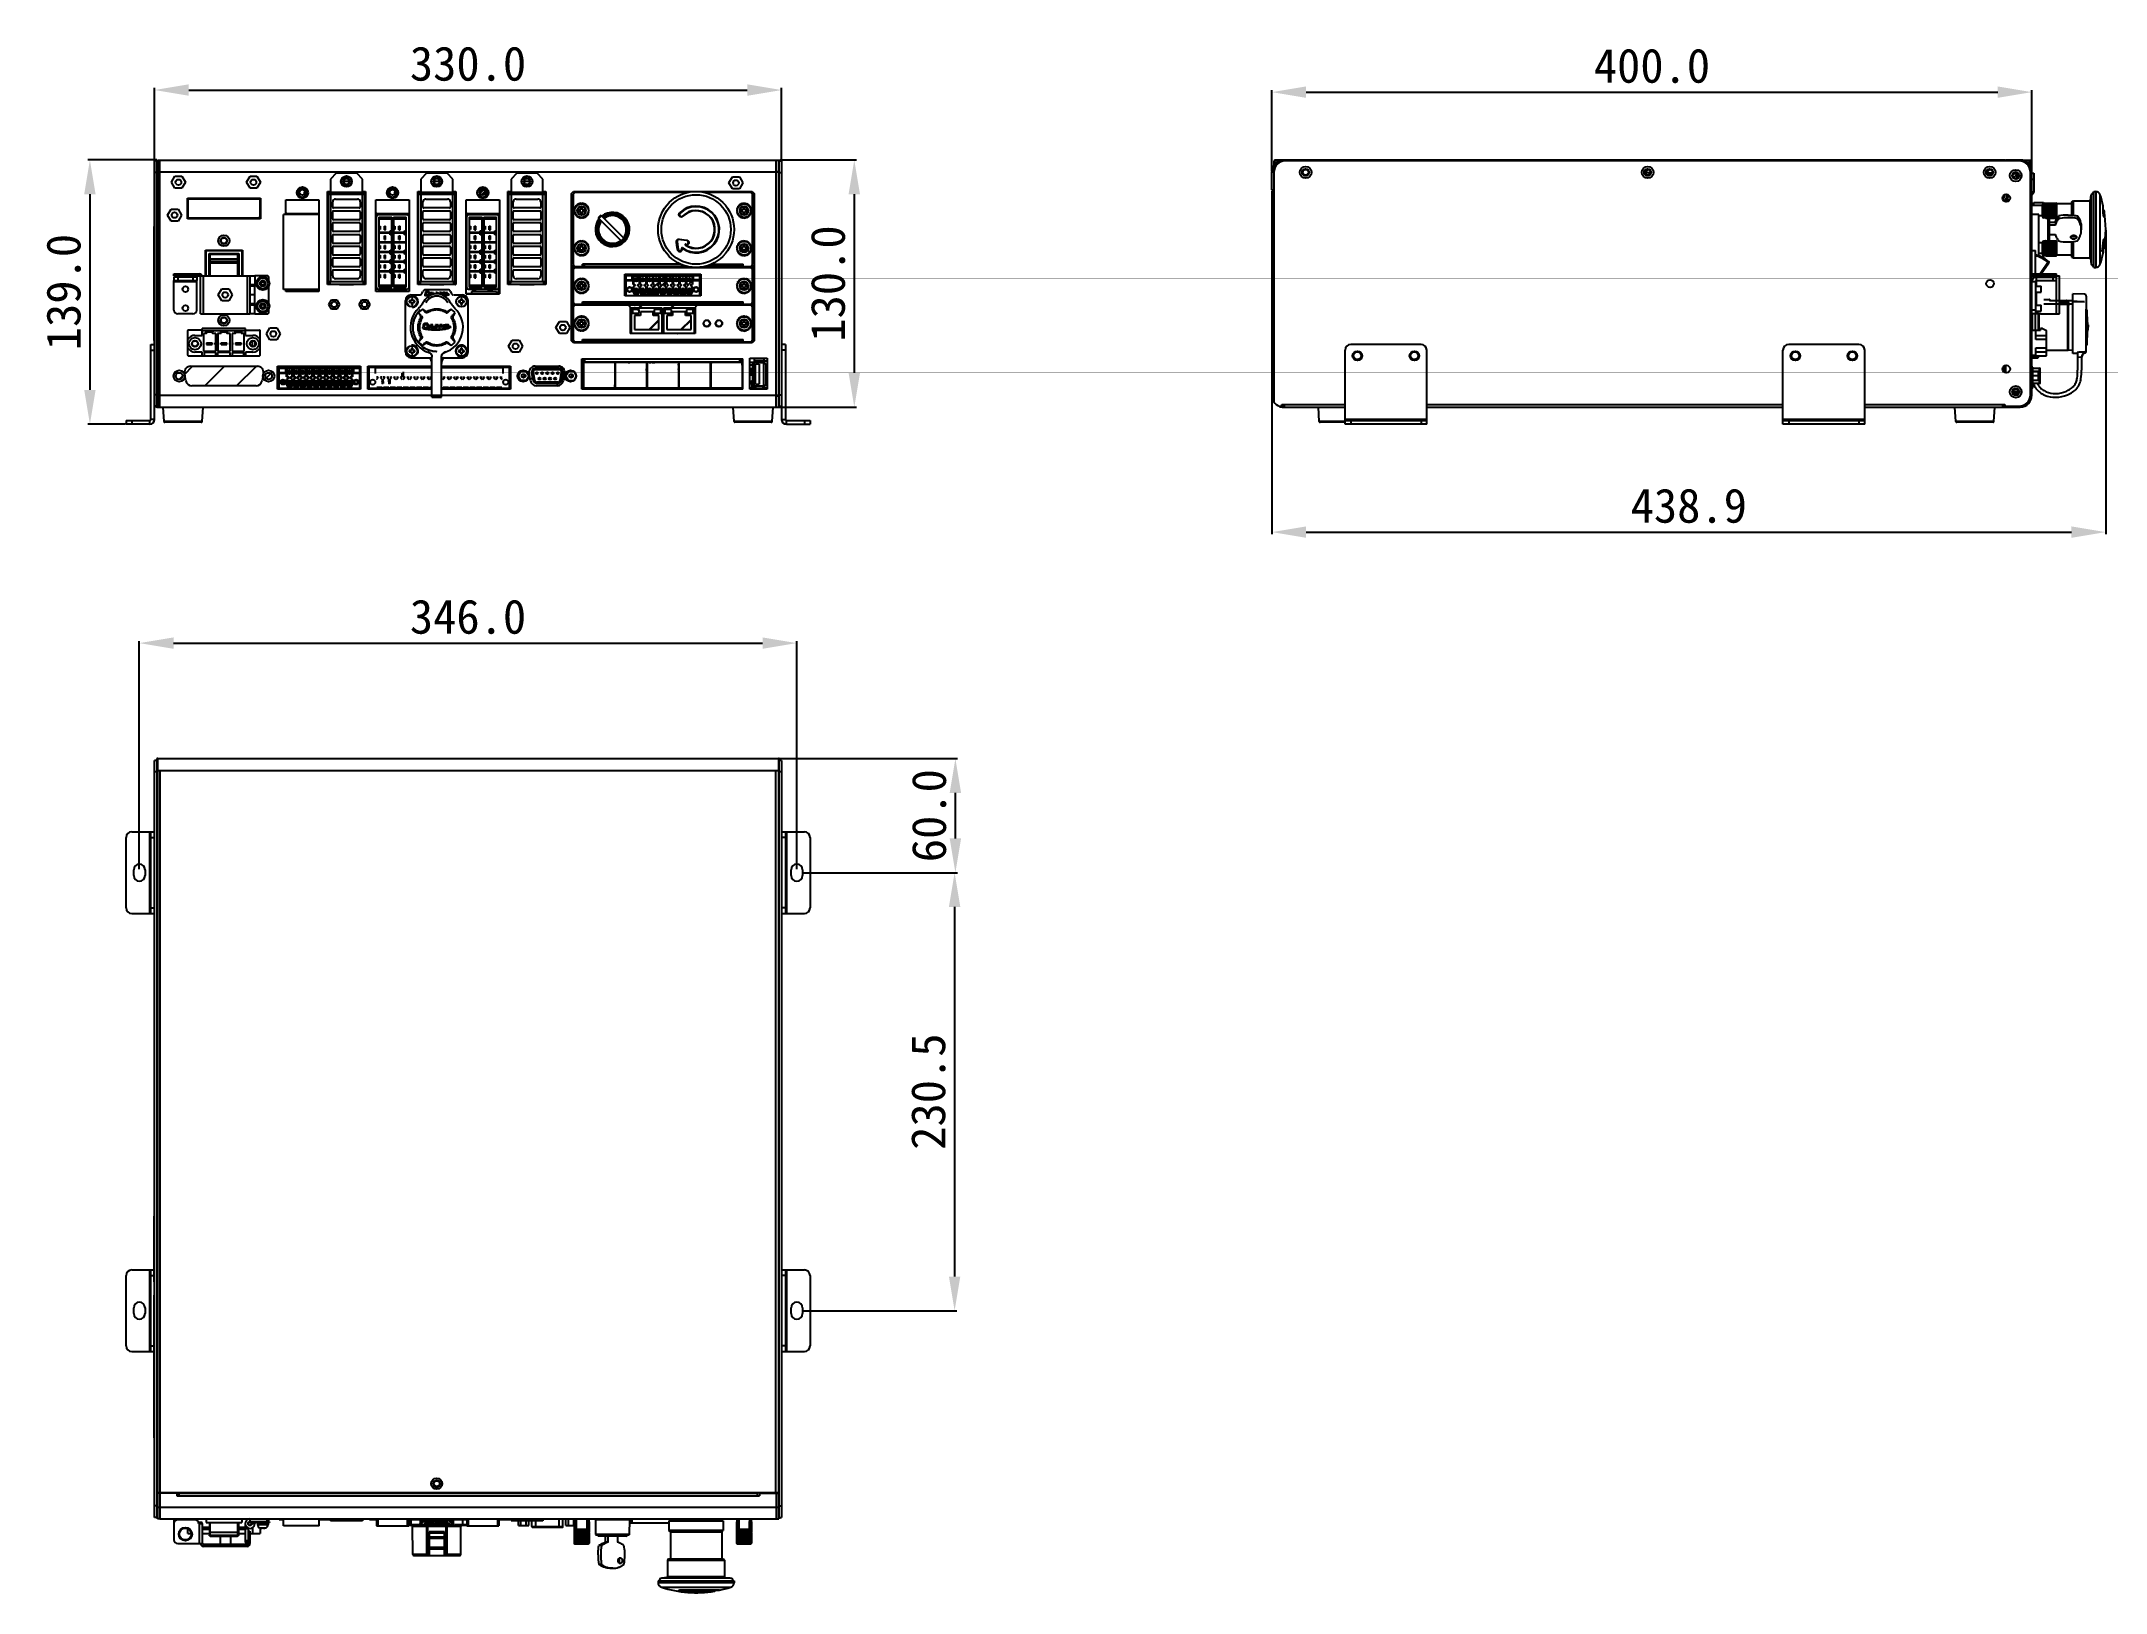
# Model space of a CAD drawing. Header units: millimetres. Extents: x 2890 to 3977, y 86 to 903.
import ezdxf

# ---------------------------------------------------------------- set-up
doc = ezdxf.new("R2010")
doc.units = ezdxf.units.MM
for name, color, linetype in [('00_COMPONENTS', 7, 'Continuous'), ('02___PRT_ALL_AXES', 7, 'Continuous'), ('03__ASM_ALL_CURVES', 7, 'Continuous'), ('03_ALL_AXES', 7, 'Continuous'), ('05_ALL_CURVES', 7, 'Continuous'), ('20_ALL_FEATURES', 7, 'Continuous'), ('3_ALL_AXES', 7, 'Continuous'), ('7_ALL_FEATURES', 7, 'Continuous'), ('DIM', 2, 'Continuous'), ('ECAD_0000873847', 7, 'Continuous'), ('ECAD_05010198', 7, 'Continuous'), ('ECAD_11030174', 7, 'Continuous'), ('ECAD_11030205', 7, 'Continuous'), ('ECAD_12010045', 7, 'Continuous'), ('ECAD_M3_3_5MM-NP', 7, 'Continuous'), ('ECAD_MARK-2MM', 7, 'Continuous'), ('INTFCLR_109', 7, 'Continuous')]:
    doc.layers.add(name, color=color, linetype=linetype)
doc.styles.get("Standard").update_dxf_attribs({"font": 'simsun.ttc'})
doc.dimstyles.get("Standard").update_dxf_attribs({"dimscale": 6, "dimtxt": 3, "dimasz": 3, "dimexe": 0.18, "dimexo": 0.0625, "dimgap": 0.8, "dimtad": 1, "dimtoh": 1, "dimdec": 1, "dimzin": 0, "dimdsep": 46, "dimtxsty": 'Standard', "dimcen": 0.09, "dimclrd": 256, "dimclre": 256, "dimclrt": 256, "dimadec": 0, "dimazin": 2, "dimtfac": 1, "dimtdec": 1, "dimtofl": 0, "dimtmove": 0, "dimatfit": 3, "dimfxl": 1, "dimtolj": 1, "dimtzin": 0, "dimarcsym": 0})

msp = doc.modelspace()

# ---------------------------------------------------------------- blocks, each defined once
blk = doc.blocks.new('*D41')
at = {"layer": 'Defpoints', "color": 0}
for p in [(3279.6, 876.9), (2949.6, 839.6), (3279.6, 839.6)]:
    blk.add_point(p, dxfattribs=at)
at = {"layer": 'DIM', "lineweight": -2}
for p, q in [((2949.6, 840), (2949.6, 878)), ((2967.6, 876.9), (3261.6, 876.9)), ((3279.6, 840), (3279.6, 878))]:
    blk.add_line(p, q, dxfattribs=at)
at = {"layer": 'DIM'}
for points in [[(2967.6, 879.9), (2967.6, 873.9), (2949.6, 876.9)], [(3261.6, 873.9), (3261.6, 879.9), (3279.6, 876.9)]]:
    blk.add_solid(points, dxfattribs=at)
at = {"layer": 'DIM', "insert": (3114.6, 890.7), "char_height": 18, "attachment_point": 5}
blk.add_mtext('\\A1;330.0', dxfattribs=at)
blk = doc.blocks.new('*D42')
at = {"layer": 'Defpoints', "color": 0}
for p in [(2951.1, 840.1), (2915.6, 701.1), (2934.6, 701.1)]:
    blk.add_point(p, dxfattribs=at)
at = {"layer": 'DIM', "lineweight": -2}
for p, q in [((2950.8, 840.1), (2914.5, 840.1)), ((2915.6, 822.1), (2915.6, 719.1)), ((2934.3, 701.1), (2914.5, 701.1))]:
    blk.add_line(p, q, dxfattribs=at)
at = {"layer": 'DIM'}
for points in [[(2918.6, 822.1), (2912.6, 822.1), (2915.6, 840.1)], [(2912.6, 719.1), (2918.6, 719.1), (2915.6, 701.1)]]:
    blk.add_solid(points, dxfattribs=at)
at = {"layer": 'DIM', "insert": (2901.8, 770.6), "char_height": 18, "attachment_point": 5, "rotation": 90}
blk.add_mtext('\\A1;139.0', dxfattribs=at)
blk = doc.blocks.new('*D43')
at = {"layer": 'Defpoints', "color": 0}
for p in [(3278.1, 840.1), (3276.8, 710.1), (3317.9, 710.1)]:
    blk.add_point(p, dxfattribs=at)
at = {"layer": 'DIM', "lineweight": -2}
for p, q in [((3278.5, 840.1), (3319, 840.1)), ((3317.9, 822.1), (3317.9, 728.1)), ((3277.2, 710.1), (3319, 710.1))]:
    blk.add_line(p, q, dxfattribs=at)
at = {"layer": 'DIM'}
for points in [[(3320.9, 822.1), (3314.9, 822.1), (3317.9, 840.1)], [(3314.9, 728.1), (3320.9, 728.1), (3317.9, 710.1)]]:
    blk.add_solid(points, dxfattribs=at)
at = {"layer": 'DIM', "insert": (3304.1, 775.1), "char_height": 18, "attachment_point": 5, "rotation": 90}
blk.add_mtext('\\A1;130.0', dxfattribs=at)
blk = doc.blocks.new('*D44')
at = {"layer": 'Defpoints', "color": 0}
for p in [(3287.6, 585.9), (2941.6, 466.6), (3287.6, 466.6)]:
    blk.add_point(p, dxfattribs=at)
at = {"layer": 'DIM', "lineweight": -2}
for p, q in [((2941.6, 467), (2941.6, 587)), ((3287.6, 467), (3287.6, 587)), ((2959.6, 585.9), (3269.6, 585.9))]:
    blk.add_line(p, q, dxfattribs=at)
at = {"layer": 'DIM'}
for points in [[(2959.6, 588.9), (2959.6, 582.9), (2941.6, 585.9)], [(3269.6, 582.9), (3269.6, 588.9), (3287.6, 585.9)]]:
    blk.add_solid(points, dxfattribs=at)
at = {"layer": 'DIM', "insert": (3114.6, 599.7), "char_height": 18, "attachment_point": 5}
blk.add_mtext('\\A1;346.0', dxfattribs=at)
blk = doc.blocks.new('*D45')
at = {"layer": 'Defpoints', "color": 0}
for p in [(3274.3, 525.1), (3371.1, 525.1), (3290.6, 465.1)]:
    blk.add_point(p, dxfattribs=at)
at = {"layer": 'DIM', "lineweight": -2}
for p, q in [((3274.7, 525.1), (3372.2, 525.1)), ((3371.1, 483.1), (3371.1, 507.1)), ((3291, 465.1), (3372.2, 465.1))]:
    blk.add_line(p, q, dxfattribs=at)
at = {"layer": 'DIM'}
for points in [[(3374.1, 507.1), (3368.1, 507.1), (3371.1, 525.1)], [(3368.1, 483.1), (3374.1, 483.1), (3371.1, 465.1)]]:
    blk.add_solid(points, dxfattribs=at)
at = {"layer": 'DIM', "insert": (3357.3, 495.1), "char_height": 18, "attachment_point": 5, "rotation": 90}
blk.add_mtext('\\A1;60.0', dxfattribs=at)
blk = doc.blocks.new('*D46')
at = {"layer": 'Defpoints', "color": 0}
for p in [(3290.6, 465.1), (3290.6, 234.6), (3370.7, 234.6)]:
    blk.add_point(p, dxfattribs=at)
at = {"layer": 'DIM', "lineweight": -2}
for p, q in [((3291, 465.1), (3371.8, 465.1)), ((3370.7, 447.1), (3370.7, 252.6)), ((3291, 234.6), (3371.8, 234.6))]:
    blk.add_line(p, q, dxfattribs=at)
at = {"layer": 'DIM'}
for points in [[(3373.7, 447.1), (3367.7, 447.1), (3370.7, 465.1)], [(3367.7, 252.6), (3373.7, 252.6), (3370.7, 234.6)]]:
    blk.add_solid(points, dxfattribs=at)
at = {"layer": 'DIM', "insert": (3356.9, 349.9), "char_height": 18, "attachment_point": 5, "rotation": 90}
blk.add_mtext('\\A1;230.5', dxfattribs=at)
blk = doc.blocks.new('*D47')
at = {"layer": 'Defpoints', "color": 0}
for p in [(3937.7, 875.8), (3537.7, 833.9), (3937.7, 833.9)]:
    blk.add_point(p, dxfattribs=at)
at = {"layer": 'DIM', "lineweight": -2}
for p, q in [((3537.7, 834.3), (3537.7, 876.9)), ((3555.7, 875.8), (3919.7, 875.8)), ((3937.7, 834.3), (3937.7, 876.9))]:
    blk.add_line(p, q, dxfattribs=at)
at = {"layer": 'DIM'}
for points in [[(3555.7, 878.8), (3555.7, 872.8), (3537.7, 875.8)], [(3919.7, 872.8), (3919.7, 878.8), (3937.7, 875.8)]]:
    blk.add_solid(points, dxfattribs=at)
at = {"layer": 'DIM', "insert": (3737.7, 889.6), "char_height": 18, "attachment_point": 5}
blk.add_mtext('\\A1;400.0', dxfattribs=at)
blk = doc.blocks.new('*D48')
at = {"layer": 'Defpoints', "color": 0}
for p in [(3976.5, 803.5), (3537.7, 715.9), (3976.5, 644.3)]:
    blk.add_point(p, dxfattribs=at)
at = {"layer": 'DIM', "lineweight": -2}
for p, q in [((3976.5, 803.2), (3976.5, 643.2)), ((3537.7, 715.5), (3537.7, 643.2)), ((3555.7, 644.3), (3958.5, 644.3))]:
    blk.add_line(p, q, dxfattribs=at)
at = {"layer": 'DIM'}
for points in [[(3555.7, 647.3), (3555.7, 641.3), (3537.7, 644.3)], [(3958.5, 641.3), (3958.5, 647.3), (3976.5, 644.3)]]:
    blk.add_solid(points, dxfattribs=at)
at = {"layer": 'DIM', "insert": (3757.1, 658.1), "char_height": 18, "attachment_point": 5}
blk.add_mtext('\\A1;438.9', dxfattribs=at)

# ---------------------------------------------------------------- dimensions: what is measured, and where the dimension line sits
at = {"layer": 'DIM'}
for base, p1, p2, picture, middle in [((3279.64, 876.94), (2949.64, 839.59), (3279.64, 839.59), '*D41', (3114.64, 890.74)), ((3937.67, 875.84), (3537.67, 833.89), (3937.67, 833.89), '*D47', (3737.67, 889.64)), ((3976.51873168, 644.31377964), (3537.66873168, 715.91103739), (3976.51873168, 803.53603696), '*D48', (3757.09373168, 658.11377964)), ((3287.64, 585.91), (2941.64, 466.61), (3287.64, 466.61), '*D44', (3114.64, 599.71))]:
    dim = msp.add_linear_dim(base=base, p1=p1, p2=p2, dimstyle='Standard', dxfattribs=at)
    dim.commit()
    dim.dimension.update_dxf_attribs({"geometry": picture, "text_midpoint": middle})
for base, p1, p2, picture, middle in [((2915.63, 701.09), (2951.14, 840.09), (2934.64, 701.09), '*D42', (2901.83, 770.59)), ((3317.9, 710.09), (3278.14, 840.09), (3276.79, 710.09), '*D43', (3304.1, 775.09)), ((3371.09, 525.11), (3290.64, 465.11), (3274.32, 525.11), '*D45', (3357.29, 495.11)), ((3370.7, 234.61), (3290.64, 465.11), (3290.64, 234.61), '*D46', (3356.9, 349.86))]:
    dim = msp.add_linear_dim(base=base, p1=p1, p2=p2, angle=90, dimstyle='Standard', dxfattribs=at)
    dim.commit()
    dim.dimension.update_dxf_attribs({"geometry": picture, "text_midpoint": middle})

# ---------------------------------------------------------------- linework, layer by layer
at = {"color": 7, "linetype": 'Continuous'}
for p, q in [((3736.9, 833.28), (3733.97, 833.28)), ((3922.3, 820.77), (3923.14, 820.77)), ((3923.14, 821.46), (3922.72, 821.46)), ((3923.14, 820.77), (3923.14, 821.46)), ((3938.72, 817.79), (3943.72, 817.79)), ((3938.72, 816.24), (3938.72, 817.79)), ((3943.72, 817.79), (3943.72, 817.14)), ((3943.72, 817.79), (3944.32, 817.19)), ((3958.62, 817.04), (3950.87, 817.04)), ((3958.62, 818.04), (3959.48, 818.54)), ((3958.62, 811.06), (3958.62, 818.04)), ((3959.48, 818.54), (3968.1, 818.54)), ((3959.48, 810.98), (3959.48, 818.54)), ((3968.1, 818.54), (3968.1, 788.54)), ((3968.6, 818.99), (3968.82, 821.57)), ((3968.6, 788.08), (3968.6, 818.99)), ((3968.82, 821.57), (3968.82, 785.51)), ((3970.32, 823.54), (3971.29, 823.54)), ((3970.32, 783.54), (3970.32, 823.54)), ((3971.29, 823.54), (3971.29, 783.54)), ((3973.67, 785.28), (3973.67, 821.8)), ((3975.24, 815.73), (3975.24, 815.84)), ((3975.24, 812.23), (3975.24, 815.73)), ((3975.25, 812.2), (3975.25, 815.79)), ((3017.42, 771.97), (3017.42, 811.37)), ((3036.29, 811.37), (3017.42, 811.37)), ((3036.29, 771.97), (3036.29, 811.37)), ((3226.13, 812.02), (3225.92, 812.23)), ((3227.7, 810.46), (3227.55, 810.61)), ((3941.27, 811.37), (3937.67, 811.37)), ((3941.27, 789.7), (3941.27, 811.37)), ((3975.25, 813.54), (3975.47, 813.54)), ((3975.45, 810.61), (3975.47, 810.61)), ((3975.47, 813.54), (3975.47, 810.61)), ((3975.71, 813.33), (3975.71, 810.46)), ((3224.58, 795.05), (3224.32, 797.04)), ((3224.83, 793.06), (3224.58, 795.05)), ((3224.62, 797.1), (3225.12, 793.13)), ((3225.74, 798.44), (3226.6, 798.33)), ((3229.71, 797.68), (3225.74, 798.22)), ((3226.6, 798.33), (3229.72, 797.9)), ((3227.1, 793.38), (3227.07, 793.67)), ((3227.28, 793.66), (3227.32, 793.7)), ((3227.32, 793.37), (3227.28, 793.66)), ((3227.32, 793.7), (3227.4, 793.82)), ((3227.4, 793.82), (3227.46, 793.9)), ((3228.98, 795.28), (3229.09, 795.45)), ((3229.38, 795.41), (3229.09, 795.45)), ((3229.15, 795.73), (3229.44, 795.7)), ((3958.62, 800.13), (3958.62, 800.23)), ((3958.62, 789.04), (3958.62, 797.07)), ((3959.48, 799.83), (3959.48, 800.52)), ((3959.48, 788.54), (3959.48, 797.16)), ((3974.83, 793.38), (3974.96, 793.38)), ((3974.88, 793.67), (3975, 793.67)), ((3975, 793.95), (3974.92, 793.95)), ((3975, 793.95), (3975, 793.67)), ((3975.17, 795.28), (3975.47, 795.28)), ((3975.17, 793.88), (3975.17, 795.28)), ((3975.24, 793.62), (3975.24, 793.66)), ((3975.24, 791.33), (3975.24, 793.66)), ((3975.47, 795.74), (3975.25, 795.74)), ((3975.25, 793.7), (3975.25, 791.29)), ((3975.25, 793.54), (3975.47, 793.54)), ((3975.47, 795.74), (3975.47, 793.54)), ((3975.53, 797.68), (3975.8, 797.68)), ((3975.69, 795.61), (3975.69, 795.61)), ((3975.71, 795.56), (3975.71, 795.56)), ((3975.71, 795.45), (3975.71, 793.75)), ((3942.36, 789.29), (3943.72, 789.29)), ((3943.72, 789.93), (3943.72, 789.29)), ((3943.72, 789.29), (3944.32, 789.89)), ((3958.62, 790.04), (3950.87, 790.04)), ((3958.62, 789.04), (3959.48, 788.54)), ((3959.48, 788.54), (3968.1, 788.54)), ((3968.6, 788.08), (3968.82, 785.51)), ((3970.32, 783.54), (3971.29, 783.54)), ((3975.24, 791.23), (3975.24, 791.33)), ((2959.84, 779.14), (2959.84, 780.14)), ((2959.84, 779.14), (2973.34, 779.14)), ((2959.84, 778.64), (2959.84, 776.64)), ((2959.84, 778.64), (2971.84, 778.64)), ((2961.84, 779.14), (2961.84, 780.14)), ((2961.84, 778.64), (2961.84, 776.64)), ((2969.84, 778.64), (2969.84, 776.64)), ((2971.84, 778.64), (2971.84, 776.64)), ((2973.34, 780.14), (2973.34, 779.14)), ((2973.84, 778.99), (2973.75, 778.92)), ((2973.84, 759.14), (2973.84, 779.14)), ((2973.84, 779.14), (2999.84, 779.14)), ((2974.57, 779.5), (2974.06, 779.14)), ((2975.34, 759.14), (2975.34, 779.14)), ((2998.34, 779.14), (2998.34, 759.14)), ((2999.84, 779.14), (2999.84, 759.14)), ((3008.84, 779.14), (3002.34, 779.14)), ((3002.34, 773.94), (3002.34, 774.34)), ((3009.84, 776.43), (3009.84, 778.14)), ((3009.84, 764.43), (3009.84, 773.84)), ((3036.29, 771.97), (3017.42, 771.97)), ((3937.67, 776.14), (3939.67, 776.14)), ((3938.17, 779.14), (3938.17, 780.14)), ((3938.17, 779.14), (3952.17, 779.14)), ((3940.17, 773.64), (3940.17, 780.14)), ((3940.17, 778.64), (3950.67, 778.64)), ((3948.67, 779.14), (3948.67, 780.14)), ((3948.67, 778.64), (3948.67, 776.64)), ((3950.67, 759.14), (3950.67, 780.14)), ((3952.17, 759.14), (3952.17, 779.14)), ((3002.34, 763.94), (3002.34, 764.34)), ((3009.84, 760.14), (3009.84, 761.84)), ((3939.67, 761.14), (3937.67, 761.14)), ((3940.17, 763.64), (3940.17, 770.64)), ((3952.17, 766.1), (3955.77, 766.1)), ((3952.17, 766.1), (3955.77, 766.1)), ((3955.77, 765.87), (3952.17, 765.87)), ((3952.17, 765.4), (3955.77, 765.4)), ((3952.17, 764.37), (3956.47, 764.35)), ((3956.47, 764.07), (3952.17, 764.1)), ((3955.77, 766.1), (3955.77, 765.4)), ((3956.47, 764.66), (3956.97, 764.66)), ((3956.47, 764.66), (3956.47, 764.35)), ((3956.97, 764.35), (3956.47, 764.35)), ((3956.47, 764.07), (3956.47, 764.35)), ((3956.47, 764.07), (3956.47, 739.97)), ((3956.97, 740.47), (3956.97, 764.85)), ((2973.84, 759.14), (2999.84, 759.14)), ((3002.34, 759.14), (3008.84, 759.14)), ((3939.67, 759.14), (3937.67, 759.14)), ((3937.92, 750.64), (3937.92, 759.14)), ((3939.47, 759.14), (3939.47, 750.64)), ((3939.64, 750.64), (3939.64, 759.14)), ((3941, 759.14), (3941, 750.64)), ((3941.07, 750.64), (3941.07, 759.14)), ((3941.57, 750.64), (3941.57, 759.14)), ((3942.17, 759.14), (3952.17, 759.14)), ((3945.37, 739.91), (3956.47, 739.97)), ((3014.4, 731.01), (3014.52, 730.96)), ((3014.52, 731.59), (3014.52, 730.96)), ((3015.42, 730.96), (3014.52, 730.96)), ((3014.92, 730.73), (3014.92, 730.96)), ((3015.25, 730.67), (3014.92, 730.73)), ((3014.92, 729.03), (3015.25, 729.1)), ((3014.92, 728.73), (3014.92, 729.03)), ((3015.25, 728.67), (3014.92, 728.73)), ((3015.25, 720.09), (3015.25, 730.94)), ((3015.25, 730.94), (3057.65, 730.94)), ((3018.65, 730.44), (3015.25, 730.44)), ((3015.25, 728.34), (3018.65, 728.34)), ((3015.42, 730.94), (3015.42, 731.59)), ((3017.42, 730.94), (3017.42, 731.59)), ((3017.55, 730.94), (3017.61, 731.59)), ((3017.72, 730.94), (3017.72, 731.59)), ((3018.65, 727.84), (3018.65, 730.94)), ((3019.15, 725.94), (3019.15, 730.24)), ((3019.21, 730.24), (3019.15, 730.24)), ((3019.21, 725.94), (3019.21, 730.24)), ((3019.21, 730.24), (3019.21, 730.24)), ((3019.35, 730.44), (3019.35, 730.37)), ((3019.35, 730.44), (3022.05, 730.44)), ((3019.35, 730.37), (3022.05, 730.37)), ((3019.41, 730.17), (3019.41, 726.14)), ((3021.99, 730.17), (3019.41, 730.17)), ((3020.27, 728.62), (3020.27, 728.16)), ((3020.3, 728.72), (3020.3, 728.62)), ((3020.3, 728.59), (3020.3, 728.19)), ((3020.3, 728.16), (3020.3, 728.05)), ((3020.42, 728.68), (3020.36, 728.73)), ((3020.36, 728.04), (3020.42, 728.1)), ((3020.37, 728.79), (3020.47, 728.79)), ((3020.37, 727.99), (3020.47, 727.99)), ((3020.42, 728.68), (3020.99, 728.68)), ((3020.99, 728.1), (3020.42, 728.1)), ((3020.93, 728.82), (3020.47, 728.82)), ((3020.9, 728.79), (3020.5, 728.79)), ((3020.9, 727.99), (3020.5, 727.99)), ((3020.9, 727.96), (3020.9, 727.98)), ((3020.93, 728.79), (3021.04, 728.79)), ((3020.93, 727.99), (3021.04, 727.99)), ((3021.04, 728.73), (3020.99, 728.68)), ((3020.99, 728.1), (3021.04, 728.04)), ((3021.1, 728.72), (3021.1, 728.62)), ((3021.1, 728.19), (3021.1, 728.59)), ((3021.1, 728.16), (3021.1, 728.05)), ((3021.13, 728.16), (3021.13, 728.62)), ((3021.22, 730.94), (3021.22, 731.59)), ((3021.99, 726.14), (3021.99, 730.17)), ((3022.05, 730.37), (3022.05, 730.44)), ((3022.19, 730.24), (3022.19, 725.94)), ((3022.25, 730.24), (3022.19, 730.24)), ((3022.25, 728.88), (3022.23, 728.74)), ((3022.23, 728.74), (3022.68, 728.74)), ((3022.23, 728.04), (3022.25, 727.9)), ((3022.68, 728.04), (3022.23, 728.04)), ((3022.25, 730.24), (3022.25, 729.08)), ((3022.25, 729.08), (3022.65, 729.08)), ((3022.65, 728.88), (3022.25, 728.88)), ((3022.65, 729.08), (3022.65, 730.24)), ((3022.71, 730.24), (3022.65, 730.24)), ((3022.65, 728.88), (3022.68, 728.74)), ((3022.68, 728.04), (3022.65, 727.9)), ((3022.71, 725.94), (3022.71, 730.24)), ((3022.75, 730.33), (3022.91, 730.17)), ((3022.85, 730.44), (3022.85, 730.37)), ((3022.85, 730.44), (3025.55, 730.44)), ((3022.85, 730.37), (3025.55, 730.37)), ((3022.91, 730.17), (3022.91, 726.14)), ((3025.49, 730.17), (3022.91, 730.17)), ((3023.77, 728.62), (3023.77, 728.16)), ((3023.8, 728.72), (3023.8, 728.62)), ((3023.8, 728.59), (3023.8, 728.19)), ((3023.8, 728.16), (3023.8, 728.05)), ((3023.92, 728.68), (3023.86, 728.73)), ((3023.86, 728.04), (3023.92, 728.1)), ((3023.87, 728.79), (3023.97, 728.79)), ((3023.87, 727.99), (3023.97, 727.99)), ((3023.92, 728.68), (3024.49, 728.68)), ((3024.49, 728.1), (3023.92, 728.1)), ((3024.43, 728.82), (3023.97, 728.82)), ((3024.4, 728.79), (3024, 728.79)), ((3024.4, 727.99), (3024, 727.99)), ((3024.4, 727.96), (3024.4, 727.98)), ((3024.43, 728.79), (3024.54, 728.79)), ((3024.43, 727.99), (3024.54, 727.99)), ((3024.54, 728.73), (3024.49, 728.68)), ((3024.49, 728.1), (3024.54, 728.04)), ((3024.6, 728.72), (3024.6, 728.62)), ((3024.6, 728.19), (3024.6, 728.59)), ((3024.6, 728.16), (3024.6, 728.05)), ((3024.63, 728.16), (3024.63, 728.62)), ((3025.49, 726.14), (3025.49, 730.17)), ((3025.55, 730.37), (3025.55, 730.44)), ((3025.69, 730.24), (3025.69, 725.94)), ((3025.75, 730.24), (3025.69, 730.24)), ((3025.75, 728.88), (3025.73, 728.74)), ((3025.73, 728.74), (3026.18, 728.74)), ((3025.73, 728.04), (3025.75, 727.9)), ((3026.18, 728.04), (3025.73, 728.04)), ((3025.75, 730.24), (3025.75, 729.08)), ((3025.75, 729.08), (3026.15, 729.08)), ((3026.15, 728.88), (3025.75, 728.88)), ((3026.15, 729.08), (3026.15, 730.24)), ((3026.21, 730.24), (3026.15, 730.24)), ((3026.15, 728.88), (3026.18, 728.74)), ((3026.18, 728.04), (3026.15, 727.9)), ((3026.21, 725.94), (3026.21, 730.24)), ((3026.25, 730.33), (3026.41, 730.17)), ((3026.35, 730.44), (3026.35, 730.37)), ((3026.35, 730.44), (3029.05, 730.44)), ((3026.35, 730.37), (3029.05, 730.37)), ((3026.41, 730.17), (3026.41, 726.14)), ((3028.99, 730.17), (3026.41, 730.17)), ((3027.27, 728.62), (3027.27, 728.16)), ((3027.3, 728.72), (3027.3, 728.62)), ((3027.3, 728.59), (3027.3, 728.19)), ((3027.3, 728.16), (3027.3, 728.05)), ((3027.42, 728.68), (3027.36, 728.73)), ((3027.36, 728.04), (3027.42, 728.1)), ((3027.37, 728.79), (3027.47, 728.79)), ((3027.37, 727.99), (3027.47, 727.99)), ((3027.42, 728.68), (3027.99, 728.68)), ((3027.99, 728.1), (3027.42, 728.1)), ((3027.93, 728.82), (3027.47, 728.82)), ((3027.9, 728.79), (3027.5, 728.79)), ((3027.9, 727.99), (3027.5, 727.99)), ((3027.9, 727.96), (3027.9, 727.98)), ((3027.93, 728.79), (3028.04, 728.79)), ((3027.93, 727.99), (3028.04, 727.99)), ((3028.04, 728.73), (3027.99, 728.68)), ((3027.99, 728.1), (3028.04, 728.04)), ((3028.1, 728.72), (3028.1, 728.62)), ((3028.1, 728.19), (3028.1, 728.59)), ((3028.1, 728.16), (3028.1, 728.05)), ((3028.13, 728.16), (3028.13, 728.62)), ((3029.15, 730.33), (3028.99, 730.17)), ((3028.99, 726.14), (3028.99, 730.17)), ((3029.05, 730.37), (3029.05, 730.44)), ((3029.19, 730.24), (3029.19, 725.94)), ((3029.25, 730.24), (3029.19, 730.24)), ((3029.25, 728.88), (3029.23, 728.74)), ((3029.23, 728.74), (3029.68, 728.74)), ((3029.23, 728.04), (3029.25, 727.9)), ((3029.68, 728.04), (3029.23, 728.04)), ((3029.25, 730.24), (3029.25, 729.08)), ((3029.25, 729.08), (3029.65, 729.08)), ((3029.65, 728.88), (3029.25, 728.88)), ((3029.65, 729.08), (3029.65, 730.24)), ((3029.71, 730.24), (3029.65, 730.24)), ((3029.65, 728.88), (3029.68, 728.74)), ((3029.68, 728.04), (3029.65, 727.9)), ((3029.71, 725.94), (3029.71, 730.24)), ((3029.75, 730.33), (3029.91, 730.17)), ((3029.85, 730.44), (3029.85, 730.37)), ((3029.85, 730.44), (3032.55, 730.44)), ((3029.85, 730.37), (3032.55, 730.37)), ((3029.91, 730.17), (3029.91, 726.14)), ((3032.49, 730.17), (3029.91, 730.17)), ((3030.77, 728.62), (3030.77, 728.16)), ((3030.8, 728.72), (3030.8, 728.62)), ((3030.8, 728.59), (3030.8, 728.19)), ((3030.8, 728.16), (3030.8, 728.05)), ((3030.92, 728.68), (3030.86, 728.73)), ((3030.86, 728.04), (3030.92, 728.1)), ((3030.87, 728.79), (3030.97, 728.79)), ((3030.87, 727.99), (3030.97, 727.99)), ((3030.92, 728.68), (3031.49, 728.68)), ((3031.49, 728.1), (3030.92, 728.1)), ((3031.43, 728.82), (3030.97, 728.82)), ((3031.4, 728.79), (3031, 728.79)), ((3031.4, 727.99), (3031, 727.99)), ((3031.4, 727.96), (3031.4, 727.98)), ((3031.43, 728.79), (3031.54, 728.79)), ((3031.43, 727.99), (3031.54, 727.99)), ((3031.54, 728.73), (3031.49, 728.68)), ((3031.49, 728.1), (3031.54, 728.04)), ((3031.6, 728.72), (3031.6, 728.62)), ((3031.6, 728.19), (3031.6, 728.59)), ((3031.6, 728.16), (3031.6, 728.05)), ((3031.63, 728.16), (3031.63, 728.62)), ((3032.65, 730.33), (3032.49, 730.17)), ((3032.49, 726.14), (3032.49, 730.17)), ((3032.55, 730.37), (3032.55, 730.44)), ((3032.69, 730.24), (3032.69, 725.94)), ((3032.75, 730.24), (3032.69, 730.24)), ((3032.75, 728.88), (3032.73, 728.74)), ((3032.73, 728.74), (3033.18, 728.74)), ((3032.73, 728.04), (3032.75, 727.9)), ((3033.18, 728.04), (3032.73, 728.04)), ((3032.75, 730.24), (3032.75, 729.08)), ((3032.75, 729.08), (3033.15, 729.08)), ((3033.15, 728.88), (3032.75, 728.88)), ((3033.15, 729.08), (3033.15, 730.24)), ((3033.21, 730.24), (3033.15, 730.24)), ((3033.15, 728.88), (3033.18, 728.74)), ((3033.18, 728.04), (3033.15, 727.9)), ((3033.21, 725.94), (3033.21, 730.24)), ((3033.25, 730.33), (3033.41, 730.17)), ((3033.35, 730.44), (3033.35, 730.37)), ((3033.35, 730.44), (3036.05, 730.44)), ((3033.35, 730.37), (3036.05, 730.37)), ((3033.41, 730.17), (3033.41, 726.14)), ((3035.99, 730.17), (3033.41, 730.17)), ((3034.27, 728.62), (3034.27, 728.16)), ((3034.3, 728.72), (3034.3, 728.62)), ((3034.3, 728.59), (3034.3, 728.19)), ((3034.3, 728.16), (3034.3, 728.05)), ((3034.42, 728.68), (3034.36, 728.73)), ((3034.36, 728.04), (3034.42, 728.1)), ((3034.37, 728.79), (3034.47, 728.79)), ((3034.37, 727.99), (3034.47, 727.99)), ((3034.42, 728.68), (3034.99, 728.68)), ((3034.99, 728.1), (3034.42, 728.1)), ((3034.93, 728.82), (3034.47, 728.82)), ((3034.9, 728.79), (3034.5, 728.79)), ((3034.9, 727.99), (3034.5, 727.99)), ((3034.9, 727.96), (3034.9, 727.98)), ((3034.93, 728.79), (3035.04, 728.79)), ((3034.93, 727.99), (3035.04, 727.99)), ((3035.04, 728.73), (3034.99, 728.68)), ((3034.99, 728.1), (3035.04, 728.04)), ((3035.1, 728.72), (3035.1, 728.62)), ((3035.1, 728.19), (3035.1, 728.59)), ((3035.1, 728.16), (3035.1, 728.05)), ((3035.13, 728.16), (3035.13, 728.62)), ((3036.15, 730.33), (3035.99, 730.17)), ((3035.99, 726.14), (3035.99, 730.17)), ((3036.05, 730.37), (3036.05, 730.44)), ((3036.19, 730.24), (3036.19, 725.94)), ((3036.25, 730.24), (3036.19, 730.24)), ((3036.25, 728.88), (3036.23, 728.74)), ((3036.23, 728.74), (3036.68, 728.74)), ((3036.23, 728.04), (3036.25, 727.9)), ((3036.68, 728.04), (3036.23, 728.04)), ((3036.25, 730.24), (3036.25, 729.08)), ((3036.25, 729.08), (3036.65, 729.08)), ((3036.65, 728.88), (3036.25, 728.88)), ((3036.65, 729.08), (3036.65, 730.24)), ((3036.71, 730.24), (3036.65, 730.24)), ((3036.65, 728.88), (3036.68, 728.74)), ((3036.68, 728.04), (3036.65, 727.9)), ((3036.71, 725.94), (3036.71, 730.24)), ((3036.75, 730.33), (3036.91, 730.17)), ((3036.85, 730.44), (3036.85, 730.37)), ((3036.85, 730.44), (3039.55, 730.44)), ((3036.85, 730.37), (3039.55, 730.37)), ((3036.91, 730.17), (3036.91, 726.14)), ((3039.49, 730.17), (3036.91, 730.17)), ((3037.77, 728.62), (3037.77, 728.16)), ((3037.8, 728.72), (3037.8, 728.62)), ((3037.8, 728.59), (3037.8, 728.19)), ((3037.8, 728.16), (3037.8, 728.05)), ((3037.92, 728.68), (3037.86, 728.73)), ((3037.86, 728.04), (3037.92, 728.1)), ((3037.87, 728.79), (3037.97, 728.79)), ((3037.87, 727.99), (3037.97, 727.99)), ((3037.92, 728.68), (3038.49, 728.68)), ((3038.49, 728.1), (3037.92, 728.1)), ((3038.43, 728.82), (3037.97, 728.82)), ((3038.4, 728.79), (3038, 728.79)), ((3038.4, 727.99), (3038, 727.99)), ((3038.4, 727.96), (3038.4, 727.98)), ((3038.43, 728.79), (3038.54, 728.79)), ((3038.43, 727.99), (3038.54, 727.99)), ((3038.54, 728.73), (3038.49, 728.68)), ((3038.49, 728.1), (3038.54, 728.04)), ((3038.6, 728.72), (3038.6, 728.62)), ((3038.6, 728.19), (3038.6, 728.59)), ((3038.6, 728.16), (3038.6, 728.05)), ((3038.63, 728.16), (3038.63, 728.62)), ((3039.65, 730.33), (3039.49, 730.17)), ((3039.49, 726.14), (3039.49, 730.17)), ((3039.55, 730.37), (3039.55, 730.44)), ((3039.69, 730.24), (3039.69, 725.94)), ((3039.75, 730.24), (3039.69, 730.24)), ((3039.75, 728.88), (3039.73, 728.74)), ((3039.73, 728.74), (3040.18, 728.74)), ((3039.73, 728.04), (3039.75, 727.9)), ((3040.18, 728.04), (3039.73, 728.04)), ((3039.75, 730.24), (3039.75, 729.08)), ((3039.75, 729.08), (3040.15, 729.08)), ((3040.15, 728.88), (3039.75, 728.88)), ((3040.15, 729.08), (3040.15, 730.24)), ((3040.21, 730.24), (3040.15, 730.24)), ((3040.15, 728.88), (3040.18, 728.74)), ((3040.18, 728.04), (3040.15, 727.9)), ((3040.21, 725.94), (3040.21, 730.24)), ((3040.25, 730.33), (3040.41, 730.17)), ((3040.35, 730.44), (3040.35, 730.37)), ((3040.35, 730.44), (3043.05, 730.44)), ((3040.35, 730.37), (3043.05, 730.37)), ((3040.41, 730.17), (3040.41, 726.14)), ((3042.99, 730.17), (3040.41, 730.17)), ((3041.27, 728.62), (3041.27, 728.16)), ((3041.3, 728.72), (3041.3, 728.62)), ((3041.3, 728.59), (3041.3, 728.19)), ((3041.3, 728.16), (3041.3, 728.05)), ((3041.42, 728.68), (3041.36, 728.73)), ((3041.36, 728.04), (3041.42, 728.1)), ((3041.37, 728.79), (3041.47, 728.79)), ((3041.37, 727.99), (3041.47, 727.99)), ((3041.42, 728.68), (3041.99, 728.68)), ((3041.99, 728.1), (3041.42, 728.1)), ((3041.93, 728.82), (3041.47, 728.82)), ((3041.9, 728.79), (3041.5, 728.79)), ((3041.9, 727.99), (3041.5, 727.99)), ((3041.9, 727.96), (3041.9, 727.98)), ((3041.93, 728.79), (3042.04, 728.79)), ((3041.93, 727.99), (3042.04, 727.99)), ((3042.04, 728.73), (3041.99, 728.68)), ((3041.99, 728.1), (3042.04, 728.04)), ((3042.1, 728.72), (3042.1, 728.62)), ((3042.1, 728.19), (3042.1, 728.59)), ((3042.1, 728.16), (3042.1, 728.05)), ((3042.13, 728.16), (3042.13, 728.62)), ((3043.15, 730.33), (3042.99, 730.17)), ((3042.99, 726.14), (3042.99, 730.17)), ((3043.05, 730.37), (3043.05, 730.44)), ((3043.19, 730.24), (3043.19, 725.94)), ((3043.25, 730.24), (3043.19, 730.24)), ((3043.25, 728.88), (3043.23, 728.74)), ((3043.23, 728.74), (3043.68, 728.74)), ((3043.23, 728.04), (3043.25, 727.9)), ((3043.68, 728.04), (3043.23, 728.04)), ((3043.25, 730.24), (3043.25, 729.08)), ((3043.25, 729.08), (3043.65, 729.08)), ((3043.65, 728.88), (3043.25, 728.88)), ((3043.65, 729.08), (3043.65, 730.24)), ((3043.71, 730.24), (3043.65, 730.24)), ((3043.65, 728.88), (3043.68, 728.74)), ((3043.68, 728.04), (3043.65, 727.9)), ((3043.71, 725.94), (3043.71, 730.24)), ((3043.75, 730.33), (3043.91, 730.17)), ((3043.85, 730.44), (3043.85, 730.37)), ((3043.85, 730.44), (3046.55, 730.44)), ((3043.85, 730.37), (3046.55, 730.37)), ((3043.91, 730.17), (3043.91, 726.14)), ((3046.49, 730.17), (3043.91, 730.17)), ((3044.77, 728.62), (3044.77, 728.16)), ((3044.8, 728.72), (3044.8, 728.62)), ((3044.8, 728.59), (3044.8, 728.19)), ((3044.8, 728.16), (3044.8, 728.05)), ((3044.92, 728.68), (3044.86, 728.73)), ((3044.86, 728.04), (3044.92, 728.1)), ((3044.87, 728.79), (3044.97, 728.79)), ((3044.87, 727.99), (3044.97, 727.99)), ((3044.92, 728.68), (3045.49, 728.68)), ((3045.49, 728.1), (3044.92, 728.1)), ((3044.97, 728.82), (3045.43, 728.82)), ((3045.4, 728.79), (3045, 728.79)), ((3045.4, 727.99), (3045, 727.99)), ((3045.4, 727.96), (3045.4, 727.98)), ((3045.43, 728.79), (3045.54, 728.79)), ((3045.43, 727.99), (3045.54, 727.99)), ((3045.54, 728.73), (3045.49, 728.68)), ((3045.49, 728.1), (3045.54, 728.04)), ((3045.6, 728.72), (3045.6, 728.62)), ((3045.6, 728.19), (3045.6, 728.59)), ((3045.6, 728.16), (3045.6, 728.05)), ((3045.63, 728.16), (3045.63, 728.62)), ((3046.65, 730.33), (3046.49, 730.17)), ((3046.49, 726.14), (3046.49, 730.17)), ((3046.55, 730.37), (3046.55, 730.44)), ((3046.69, 730.24), (3046.69, 725.94)), ((3046.75, 730.24), (3046.69, 730.24)), ((3046.75, 728.88), (3046.73, 728.74)), ((3046.73, 728.74), (3047.18, 728.74)), ((3046.73, 728.04), (3046.75, 727.9)), ((3047.18, 728.04), (3046.73, 728.04)), ((3046.75, 730.24), (3046.75, 729.08)), ((3046.75, 729.08), (3047.15, 729.08)), ((3047.15, 728.88), (3046.75, 728.88)), ((3047.15, 729.08), (3047.15, 730.24)), ((3047.21, 730.24), (3047.15, 730.24)), ((3047.15, 728.88), (3047.18, 728.74)), ((3047.18, 728.04), (3047.15, 727.9)), ((3047.21, 725.94), (3047.21, 730.24)), ((3047.25, 730.33), (3047.41, 730.17)), ((3047.35, 730.44), (3047.35, 730.37)), ((3047.35, 730.44), (3050.05, 730.44)), ((3047.35, 730.37), (3050.05, 730.37)), ((3047.41, 730.17), (3047.41, 726.14)), ((3049.99, 730.17), (3047.41, 730.17)), ((3048.27, 728.62), (3048.27, 728.16)), ((3048.3, 728.72), (3048.3, 728.62)), ((3048.3, 728.59), (3048.3, 728.19)), ((3048.3, 728.16), (3048.3, 728.05)), ((3048.42, 728.68), (3048.36, 728.73)), ((3048.36, 728.04), (3048.42, 728.1)), ((3048.37, 728.79), (3048.47, 728.79)), ((3048.37, 727.99), (3048.47, 727.99)), ((3048.42, 728.68), (3048.99, 728.68)), ((3048.99, 728.1), (3048.42, 728.1)), ((3048.93, 728.82), (3048.47, 728.82)), ((3048.9, 728.79), (3048.5, 728.79)), ((3048.9, 727.99), (3048.5, 727.99)), ((3048.9, 727.96), (3048.9, 727.98)), ((3048.93, 728.79), (3049.04, 728.79)), ((3048.93, 727.99), (3049.04, 727.99)), ((3049.04, 728.73), (3048.99, 728.68)), ((3048.99, 728.1), (3049.04, 728.04)), ((3049.1, 728.72), (3049.1, 728.62)), ((3049.1, 728.19), (3049.1, 728.59)), ((3049.1, 728.16), (3049.1, 728.05)), ((3049.13, 728.16), (3049.13, 728.62)), ((3050.15, 730.33), (3049.99, 730.17)), ((3049.99, 726.14), (3049.99, 730.17)), ((3050.05, 730.37), (3050.05, 730.44)), ((3050.19, 730.24), (3050.19, 725.94)), ((3050.25, 730.24), (3050.19, 730.24)), ((3050.25, 728.88), (3050.23, 728.74)), ((3050.23, 728.74), (3050.68, 728.74)), ((3050.23, 728.04), (3050.25, 727.9)), ((3050.68, 728.04), (3050.23, 728.04)), ((3050.25, 730.24), (3050.25, 729.08)), ((3050.25, 729.08), (3050.65, 729.08)), ((3050.65, 728.88), (3050.25, 728.88)), ((3050.65, 729.08), (3050.65, 730.24)), ((3050.71, 730.24), (3050.65, 730.24)), ((3050.65, 728.88), (3050.68, 728.74)), ((3050.68, 728.04), (3050.65, 727.9)), ((3050.71, 725.94), (3050.71, 730.24)), ((3050.91, 730.17), (3050.75, 730.33)), ((3050.85, 730.44), (3050.85, 730.37)), ((3050.85, 730.44), (3053.55, 730.44)), ((3050.85, 730.37), (3053.55, 730.37)), ((3050.91, 730.17), (3050.91, 726.14)), ((3053.49, 730.17), (3050.91, 730.17)), ((3051.77, 728.62), (3051.77, 728.16)), ((3051.8, 728.72), (3051.8, 728.62)), ((3051.8, 728.59), (3051.8, 728.19)), ((3051.8, 728.16), (3051.8, 728.05)), ((3051.92, 728.68), (3051.86, 728.73)), ((3051.86, 728.04), (3051.92, 728.1)), ((3051.87, 728.79), (3051.97, 728.79)), ((3051.87, 727.99), (3051.97, 727.99)), ((3051.92, 728.68), (3052.49, 728.68)), ((3052.49, 728.1), (3051.92, 728.1)), ((3052.43, 728.82), (3051.97, 728.82)), ((3052.4, 728.79), (3052, 728.79)), ((3052.4, 727.99), (3052, 727.99)), ((3052.4, 727.96), (3052.4, 727.98)), ((3052.43, 728.79), (3052.54, 728.79)), ((3052.43, 727.99), (3052.54, 727.99)), ((3052.54, 728.73), (3052.49, 728.68)), ((3052.49, 728.1), (3052.54, 728.04)), ((3052.6, 728.72), (3052.6, 728.62)), ((3052.6, 728.19), (3052.6, 728.59)), ((3052.6, 728.16), (3052.6, 728.05)), ((3052.63, 728.16), (3052.63, 728.62)), ((3053.49, 730.17), (3053.65, 730.33)), ((3053.49, 726.14), (3053.49, 730.17)), ((3053.55, 730.37), (3053.55, 730.44)), ((3053.69, 730.24), (3053.69, 725.94)), ((3053.75, 730.24), (3053.69, 730.24)), ((3053.75, 730.24), (3053.75, 725.94)), ((3054.25, 730.94), (3054.25, 727.84)), ((3057.65, 730.44), (3054.25, 730.44)), ((3054.25, 728.34), (3057.65, 728.34)), ((3057.65, 720.09), (3057.65, 730.94)), ((3141.1, 726.49), (3142.48, 728.86)), ((3142.48, 728.86), (3145.22, 728.86)), ((3145.22, 728.86), (3146.59, 726.49)), ((3148.65, 728.23), (3148.16, 728.14)), ((3148.86, 724.14), (3148.16, 728.14)), ((3149.35, 724.23), (3148.65, 728.23)), ((3148.85, 728.26), (3149.55, 724.26)), ((3150.13, 730.49), (3150.13, 729.99)), ((3150.13, 730.49), (3162.57, 730.49)), ((3162.57, 729.99), (3150.13, 729.99)), ((3150.13, 729.79), (3162.57, 729.79)), ((3162.57, 729.99), (3162.57, 730.49)), ((3163.15, 724.26), (3163.85, 728.26)), ((3164.04, 728.23), (3163.34, 724.23)), ((3164.54, 728.14), (3163.84, 724.14)), ((3164.54, 728.14), (3164.04, 728.23)), ((3166.1, 726.49), (3167.48, 728.86)), ((3170.22, 728.86), (3167.48, 728.86)), ((3170.22, 728.86), (3171.59, 726.49)), ((3174.42, 730.25), (3175.32, 730.25)), ((3175.32, 729.95), (3174.42, 729.95)), ((3175.32, 733.54), (3175.32, 720.09)), ((3191.82, 733.54), (3175.32, 733.54)), ((3176.69, 733.54), (3176.69, 733.69)), ((3179.59, 733.54), (3179.59, 733.69)), ((3191.82, 733.54), (3191.82, 720.09)), ((3192.08, 733.54), (3192.08, 720.09)), ((3208.58, 733.54), (3192.08, 733.54)), ((3208.58, 733.54), (3208.58, 720.09)), ((3208.84, 733.54), (3208.84, 720.09)), ((3225.34, 733.54), (3208.84, 733.54)), ((3225.34, 733.54), (3225.34, 720.09)), ((3225.6, 729.39), (3225.34, 729.39)), ((3225.6, 733.54), (3225.6, 720.09)), ((3242.1, 733.54), (3225.6, 733.54)), ((3242.1, 733.54), (3242.1, 720.09)), ((3242.36, 729.39), (3242.1, 729.39)), ((3242.36, 733.54), (3242.36, 720.09)), ((3258.86, 733.54), (3242.36, 733.54)), ((3258.86, 733.54), (3258.86, 720.09)), ((3264.24, 733.04), (3264.24, 721.64)), ((3265.23, 733.04), (3264.24, 733.04)), ((3264.94, 733.04), (3264.94, 733.89)), ((3264.94, 733.89), (3265.84, 733.89)), ((3265.23, 721.09), (3265.23, 733.59)), ((3265.23, 733.59), (3270.35, 733.59)), ((3265.84, 733.59), (3265.84, 734.64)), ((3265.84, 734.64), (3269.74, 734.64)), ((3265.93, 722.09), (3265.93, 732.59)), ((3267.79, 732.59), (3265.93, 732.59)), ((3267.79, 732.59), (3267.79, 722.09)), ((3269.74, 733.59), (3269.74, 734.64)), ((3269.74, 733.89), (3270.64, 733.89)), ((3270.35, 721.09), (3270.35, 733.59)), ((3270.35, 733.04), (3271.34, 733.04)), ((3270.64, 733.04), (3270.64, 733.89)), ((3271.34, 733.04), (3271.34, 721.64)), ((3923.8, 732.05), (3923.8, 728.12)), ((3938.17, 731.15), (3937.67, 731.15)), ((3937.67, 730.94), (3938.17, 730.94)), ((3937.92, 736.09), (3937.92, 737.14)), ((3937.92, 736.09), (3940.82, 736.09)), ((3938.17, 720.09), (3938.17, 731.15)), ((3938.17, 730.49), (3941.61, 730.49)), ((3941.11, 728.86), (3938.17, 728.86)), ((3940.82, 737.14), (3940.82, 736.09)), ((3941.07, 737.14), (3941.07, 736.34)), ((3941.11, 724.11), (3941.11, 728.86)), ((3941.61, 728.14), (3941.11, 728.14)), ((3941.61, 722.49), (3941.61, 730.49)), ((3942.11, 722.99), (3942.11, 729.99)), ((3014.4, 720.09), (3058, 720.09)), ((3018.65, 727.84), (3015.25, 727.84)), ((3017.42, 723.28), (3016.36, 723.28)), ((3017.42, 724.06), (3017.42, 722.42)), ((3019.74, 725.94), (3019.15, 725.94)), ((3020.02, 725.52), (3019.15, 724.65)), ((3019.15, 721.79), (3019.15, 724.65)), ((3019.21, 724.65), (3019.15, 724.65)), ((3019.15, 721.79), (3019.41, 721.79)), ((3019.41, 726.14), (3019.21, 725.94)), ((3019.77, 725.21), (3019.21, 724.65)), ((3019.21, 721.79), (3019.21, 724.65)), ((3019.21, 724.65), (3019.41, 724.57)), ((3019.3, 720.39), (3019.3, 720.09)), ((3019.3, 720.39), (3022.1, 720.39)), ((3019.41, 726.14), (3019.84, 726.14)), ((3019.41, 724.57), (3019.91, 725.07)), ((3019.41, 724.57), (3019.41, 721.79)), ((3019.74, 725.94), (3020.02, 725.66)), ((3019.92, 725.77), (3019.75, 725.94)), ((3019.8, 725.94), (3019.75, 725.94)), ((3019.75, 725.24), (3020.03, 725.52)), ((3019.76, 725.24), (3019.75, 725.24)), ((3019.91, 725.07), (3019.77, 725.21)), ((3020.07, 725.79), (3019.92, 725.77)), ((3020.03, 725.66), (3019.92, 725.77)), ((3020.02, 725.66), (3020.03, 725.66)), ((3020.03, 725.52), (3020.02, 725.52)), ((3020.05, 720.89), (3020.05, 722.22)), ((3020.05, 720.97), (3021.35, 720.97)), ((3021.35, 720.95), (3020.05, 720.95)), ((3021.35, 720.89), (3020.05, 720.89)), ((3020.29, 722.58), (3020.29, 723.2)), ((3020.3, 722.53), (3020.3, 723.09)), ((3020.3, 720.09), (3020.3, 720.39)), ((3020.42, 723.18), (3020.36, 723.23)), ((3020.36, 722.54), (3020.42, 722.6)), ((3020.39, 723.3), (3021.01, 723.3)), ((3021.01, 722.48), (3020.39, 722.48)), ((3020.42, 723.18), (3020.99, 723.18)), ((3020.99, 722.6), (3020.42, 722.6)), ((3020.47, 727.96), (3020.93, 727.96)), ((3020.5, 723.29), (3020.9, 723.29)), ((3020.5, 722.49), (3020.5, 722.48)), ((3020.5, 722.49), (3020.9, 722.49)), ((3020.5, 720.39), (3020.5, 720.09)), ((3020.9, 722.48), (3020.9, 722.49)), ((3020.9, 720.09), (3020.9, 720.39)), ((3021.04, 723.23), (3020.99, 723.18)), ((3020.99, 722.6), (3021.04, 722.54)), ((3021.1, 722.53), (3021.1, 723.09)), ((3021.1, 720.39), (3021.1, 720.09)), ((3021.11, 723.2), (3021.11, 722.58)), ((3021.33, 725.79), (3021.49, 725.77)), ((3021.35, 720.89), (3021.35, 722.22)), ((3021.49, 725.77), (3021.38, 725.66)), ((3021.38, 725.66), (3021.39, 725.66)), ((3021.39, 725.52), (3021.38, 725.52)), ((3021.38, 725.52), (3021.66, 725.24)), ((3021.39, 725.66), (3021.67, 725.94)), ((3022.25, 724.65), (3021.39, 725.52)), ((3021.66, 725.94), (3021.49, 725.77)), ((3021.63, 725.21), (3021.49, 725.07)), ((3021.49, 725.07), (3021.99, 724.57)), ((3021.56, 726.14), (3021.99, 726.14)), ((3021.6, 725.25), (3021.57, 725.25)), ((3021.66, 725.94), (3021.6, 725.94)), ((3021.63, 725.21), (3022.19, 724.65)), ((3021.67, 725.94), (3022.25, 725.94)), ((3022.19, 725.94), (3021.99, 726.14)), ((3021.99, 724.57), (3022.19, 724.65)), ((3021.99, 721.79), (3021.99, 724.57)), ((3021.99, 721.79), (3022.25, 721.79)), ((3022.1, 720.39), (3022.1, 720.09)), ((3022.13, 724.63), (3022.16, 724.64)), ((3022.19, 725.94), (3022.19, 725.94)), ((3022.19, 724.65), (3022.19, 721.79)), ((3022.19, 724.65), (3022.25, 724.65)), ((3022.25, 723.38), (3022.23, 723.24)), ((3022.23, 723.24), (3022.68, 723.24)), ((3022.23, 722.54), (3022.25, 722.4)), ((3022.68, 722.54), (3022.23, 722.54)), ((3022.25, 727.9), (3022.65, 727.9)), ((3022.25, 727.7), (3022.25, 725.94)), ((3022.65, 727.7), (3022.25, 727.7)), ((3022.25, 724.65), (3022.25, 723.58)), ((3022.25, 723.58), (3022.65, 723.58)), ((3022.65, 723.38), (3022.25, 723.38)), ((3022.25, 722.4), (3022.65, 722.4)), ((3022.25, 722.2), (3022.25, 721.79)), ((3022.65, 722.2), (3022.25, 722.2)), ((3022.65, 725.94), (3022.65, 727.7)), ((3023.24, 725.94), (3022.65, 725.94)), ((3023.52, 725.52), (3022.65, 724.65)), ((3022.65, 723.58), (3022.65, 724.65)), ((3022.71, 724.65), (3022.65, 724.65)), ((3022.65, 723.38), (3022.68, 723.24)), ((3022.68, 722.54), (3022.65, 722.4)), ((3022.65, 721.79), (3022.65, 722.2)), ((3022.65, 721.79), (3022.91, 721.79)), ((3022.71, 725.94), (3022.91, 726.14)), ((3022.71, 725.94), (3022.72, 725.94)), ((3023.27, 725.21), (3022.71, 724.65)), ((3022.71, 721.79), (3022.71, 724.65)), ((3022.71, 724.65), (3022.91, 724.57)), ((3022.8, 720.39), (3022.8, 720.09)), ((3022.8, 720.39), (3025.6, 720.39)), ((3022.91, 726.14), (3023.34, 726.14)), ((3022.91, 724.57), (3023.42, 725.07)), ((3022.91, 724.57), (3022.91, 721.79)), ((3023.24, 725.94), (3023.52, 725.66)), ((3023.53, 725.66), (3023.25, 725.94)), ((3023.3, 725.94), (3023.25, 725.94)), ((3023.25, 725.24), (3023.53, 725.52)), ((3023.26, 725.24), (3023.25, 725.24)), ((3023.26, 725.24), (3023.25, 725.24)), ((3023.41, 725.07), (3023.27, 725.21)), ((3023.69, 725.68), (3023.53, 725.66)), ((3023.69, 725.49), (3023.53, 725.52)), ((3023.55, 720.89), (3023.55, 722.22)), ((3023.55, 720.97), (3024.85, 720.97)), ((3024.85, 720.95), (3023.55, 720.95)), ((3024.85, 720.89), (3023.55, 720.89)), ((3023.79, 722.58), (3023.79, 723.2)), ((3023.8, 722.53), (3023.8, 723.09)), ((3023.8, 720.09), (3023.8, 720.39)), ((3023.92, 723.18), (3023.86, 723.23)), ((3023.86, 722.54), (3023.92, 722.6)), ((3023.89, 723.3), (3024.51, 723.3)), ((3024.51, 722.48), (3023.89, 722.48)), ((3023.92, 723.18), (3024.49, 723.18)), ((3024.49, 722.6), (3023.92, 722.6)), ((3023.97, 727.96), (3024.43, 727.96)), ((3024, 723.29), (3024.4, 723.29)), ((3024, 722.49), (3024, 722.48)), ((3024, 722.49), (3024.4, 722.49)), ((3024, 720.39), (3024, 720.09)), ((3024.4, 722.48), (3024.4, 722.49)), ((3024.4, 720.09), (3024.4, 720.39)), ((3024.54, 723.23), (3024.49, 723.18)), ((3024.49, 722.6), (3024.54, 722.54)), ((3024.6, 722.53), (3024.6, 723.09)), ((3024.6, 720.39), (3024.6, 720.09)), ((3024.61, 723.2), (3024.61, 722.58)), ((3024.83, 725.79), (3024.99, 725.77)), ((3024.85, 720.89), (3024.85, 722.22)), ((3024.99, 725.77), (3024.88, 725.66)), ((3024.88, 725.52), (3025.16, 725.24)), ((3024.89, 725.66), (3025.17, 725.94)), ((3025.75, 724.65), (3024.89, 725.52)), ((3025.16, 725.94), (3024.99, 725.77)), ((3025.13, 725.21), (3024.99, 725.07)), ((3024.99, 725.07), (3025.49, 724.57)), ((3025.06, 726.14), (3025.49, 726.14)), ((3025.1, 725.25), (3025.07, 725.25)), ((3025.16, 725.94), (3025.1, 725.94)), ((3025.13, 725.21), (3025.69, 724.65)), ((3025.17, 725.94), (3025.75, 725.94)), ((3025.69, 725.94), (3025.49, 726.14)), ((3025.49, 724.57), (3025.69, 724.65)), ((3025.49, 721.79), (3025.49, 724.57)), ((3025.49, 721.79), (3025.75, 721.79)), ((3025.6, 720.39), (3025.6, 720.09)), ((3025.63, 724.63), (3025.66, 724.64)), ((3025.69, 725.94), (3025.69, 725.94)), ((3025.69, 724.65), (3025.69, 721.79)), ((3025.69, 724.65), (3025.75, 724.65)), ((3025.75, 723.38), (3025.73, 723.24)), ((3025.73, 723.24), (3026.18, 723.24)), ((3025.73, 722.54), (3025.75, 722.4)), ((3026.18, 722.54), (3025.73, 722.54)), ((3025.75, 727.9), (3026.15, 727.9)), ((3025.75, 727.7), (3025.75, 725.94)), ((3026.15, 727.7), (3025.75, 727.7)), ((3025.75, 724.65), (3025.75, 723.58)), ((3025.75, 723.58), (3026.15, 723.58)), ((3026.15, 723.38), (3025.75, 723.38)), ((3025.75, 722.4), (3026.15, 722.4)), ((3025.75, 722.2), (3025.75, 721.79)), ((3026.15, 722.2), (3025.75, 722.2)), ((3026.15, 725.94), (3026.15, 727.7)), ((3026.74, 725.94), (3026.15, 725.94)), ((3027.02, 725.52), (3026.15, 724.65)), ((3026.15, 723.58), (3026.15, 724.65)), ((3026.21, 724.65), (3026.15, 724.65)), ((3026.15, 723.38), (3026.18, 723.24)), ((3026.18, 722.54), (3026.15, 722.4)), ((3026.15, 721.79), (3026.15, 722.2)), ((3026.15, 721.79), (3026.41, 721.79)), ((3026.21, 725.94), (3026.41, 726.14)), ((3026.21, 725.94), (3026.22, 725.94)), ((3026.77, 725.21), (3026.21, 724.65)), ((3026.21, 721.79), (3026.21, 724.65)), ((3026.21, 724.65), (3026.41, 724.57)), ((3026.3, 720.39), (3026.3, 720.09)), ((3026.3, 720.39), (3029.1, 720.39)), ((3026.41, 726.14), (3026.84, 726.14)), ((3026.41, 724.57), (3026.92, 725.07)), ((3026.41, 724.57), (3026.41, 721.79)), ((3026.74, 725.94), (3027.02, 725.66)), ((3027.03, 725.66), (3026.75, 725.94)), ((3026.8, 725.94), (3026.75, 725.94)), ((3026.75, 725.24), (3027.03, 725.52)), ((3026.76, 725.24), (3026.75, 725.24)), ((3026.76, 725.24), (3026.75, 725.24)), ((3026.91, 725.07), (3026.77, 725.21)), ((3027.02, 725.66), (3027.03, 725.66)), ((3027.03, 725.52), (3027.02, 725.52)), ((3027.19, 725.68), (3027.03, 725.66)), ((3027.19, 725.49), (3027.03, 725.52)), ((3027.05, 720.89), (3027.05, 722.22)), ((3027.05, 720.97), (3028.35, 720.97)), ((3028.35, 720.95), (3027.05, 720.95)), ((3028.35, 720.89), (3027.05, 720.89)), ((3027.29, 722.58), (3027.29, 723.2)), ((3027.3, 722.53), (3027.3, 723.09)), ((3027.3, 720.09), (3027.3, 720.39)), ((3027.42, 723.18), (3027.36, 723.23)), ((3027.36, 722.54), (3027.42, 722.6)), ((3027.39, 723.3), (3028.01, 723.3)), ((3028.01, 722.48), (3027.39, 722.48)), ((3027.42, 723.18), (3027.99, 723.18)), ((3027.99, 722.6), (3027.42, 722.6)), ((3027.47, 727.96), (3027.93, 727.96)), ((3027.5, 723.29), (3027.9, 723.29)), ((3027.5, 722.49), (3027.5, 722.48)), ((3027.5, 722.49), (3027.9, 722.49)), ((3027.5, 720.39), (3027.5, 720.09)), ((3027.9, 722.48), (3027.9, 722.49)), ((3027.9, 720.09), (3027.9, 720.39)), ((3028.04, 723.23), (3027.99, 723.18)), ((3027.99, 722.6), (3028.04, 722.54)), ((3028.1, 722.53), (3028.1, 723.09)), ((3028.1, 720.39), (3028.1, 720.09)), ((3028.11, 723.2), (3028.11, 722.58)), ((3028.21, 725.68), (3028.38, 725.66)), ((3028.21, 725.49), (3028.38, 725.52)), ((3028.35, 720.89), (3028.35, 722.22)), ((3028.38, 725.66), (3028.66, 725.94)), ((3028.38, 725.66), (3028.39, 725.66)), ((3028.66, 725.24), (3028.38, 725.52)), ((3028.39, 725.52), (3028.38, 725.52)), ((3028.39, 725.66), (3028.67, 725.94)), ((3029.25, 724.65), (3028.39, 725.52)), ((3028.63, 725.21), (3028.49, 725.07)), ((3028.49, 725.07), (3028.99, 724.57)), ((3028.56, 726.14), (3028.99, 726.14)), ((3028.6, 725.25), (3028.57, 725.25)), ((3028.66, 725.94), (3028.6, 725.94)), ((3029.19, 724.65), (3028.63, 725.21)), ((3029.25, 725.94), (3028.67, 725.94)), ((3029.19, 725.94), (3028.99, 726.14)), ((3029.19, 724.65), (3028.99, 724.57)), ((3028.99, 721.79), (3028.99, 724.57)), ((3028.99, 721.79), (3029.25, 721.79)), ((3029.1, 720.39), (3029.1, 720.09)), ((3029.19, 725.94), (3029.19, 725.94)), ((3029.19, 724.65), (3029.19, 721.79)), ((3029.19, 724.65), (3029.25, 724.65)), ((3029.25, 723.38), (3029.23, 723.24)), ((3029.23, 723.24), (3029.68, 723.24)), ((3029.23, 722.54), (3029.25, 722.4)), ((3029.68, 722.54), (3029.23, 722.54)), ((3029.25, 727.9), (3029.65, 727.9)), ((3029.25, 727.7), (3029.25, 725.94)), ((3029.65, 727.7), (3029.25, 727.7)), ((3029.25, 724.65), (3029.25, 723.58)), ((3029.25, 723.58), (3029.65, 723.58)), ((3029.65, 723.38), (3029.25, 723.38)), ((3029.25, 722.4), (3029.65, 722.4)), ((3029.25, 722.2), (3029.25, 721.79)), ((3029.65, 722.2), (3029.25, 722.2)), ((3029.65, 725.94), (3029.65, 727.7)), ((3030.24, 725.94), (3029.65, 725.94)), ((3030.52, 725.52), (3029.65, 724.65)), ((3029.65, 723.58), (3029.65, 724.65)), ((3029.71, 724.65), (3029.65, 724.65)), ((3029.65, 723.38), (3029.68, 723.24)), ((3029.68, 722.54), (3029.65, 722.4)), ((3029.65, 721.79), (3029.65, 722.2)), ((3029.65, 721.79), (3029.91, 721.79)), ((3029.71, 725.94), (3029.91, 726.14)), ((3029.71, 725.94), (3029.72, 725.94)), ((3030.27, 725.21), (3029.71, 724.65)), ((3029.71, 721.79), (3029.71, 724.65)), ((3029.71, 724.65), (3029.91, 724.57)), ((3029.8, 720.39), (3029.8, 720.09)), ((3029.8, 720.39), (3032.6, 720.39)), ((3029.91, 726.14), (3030.34, 726.14)), ((3029.91, 724.57), (3030.41, 725.07)), ((3029.91, 724.57), (3029.91, 721.79)), ((3030.24, 725.94), (3030.52, 725.66)), ((3030.53, 725.66), (3030.25, 725.94)), ((3030.3, 725.94), (3030.25, 725.94)), ((3030.25, 725.24), (3030.53, 725.52)), ((3030.26, 725.24), (3030.25, 725.24)), ((3030.26, 725.24), (3030.25, 725.24)), ((3030.41, 725.07), (3030.27, 725.21)), ((3030.52, 725.66), (3030.53, 725.66)), ((3030.53, 725.52), (3030.52, 725.52)), ((3030.69, 725.68), (3030.53, 725.66)), ((3030.69, 725.49), (3030.53, 725.52)), ((3030.55, 720.89), (3030.55, 722.22)), ((3030.55, 720.97), (3031.85, 720.97)), ((3031.85, 720.95), (3030.55, 720.95)), ((3031.85, 720.89), (3030.55, 720.89)), ((3030.79, 722.58), (3030.79, 723.2)), ((3030.8, 722.53), (3030.8, 723.09)), ((3030.8, 720.09), (3030.8, 720.39)), ((3030.92, 723.18), (3030.86, 723.23)), ((3030.86, 722.54), (3030.92, 722.6)), ((3030.89, 723.3), (3031.51, 723.3)), ((3031.51, 722.48), (3030.89, 722.48)), ((3030.92, 723.18), (3031.49, 723.18)), ((3031.49, 722.6), (3030.92, 722.6)), ((3030.97, 727.96), (3031.43, 727.96)), ((3031, 723.29), (3031.4, 723.29)), ((3031, 722.49), (3031, 722.48)), ((3031, 722.49), (3031.4, 722.49)), ((3031, 720.39), (3031, 720.09)), ((3031.4, 722.48), (3031.4, 722.49)), ((3031.4, 720.09), (3031.4, 720.39)), ((3031.54, 723.23), (3031.49, 723.18)), ((3031.49, 722.6), (3031.54, 722.54)), ((3031.6, 722.53), (3031.6, 723.09)), ((3031.6, 720.39), (3031.6, 720.09)), ((3031.61, 723.2), (3031.61, 722.58)), ((3031.71, 725.68), (3031.88, 725.66)), ((3031.71, 725.49), (3031.88, 725.52)), ((3031.85, 720.89), (3031.85, 722.22)), ((3031.88, 725.66), (3032.16, 725.94)), ((3031.88, 725.66), (3031.89, 725.66)), ((3032.16, 725.24), (3031.88, 725.52)), ((3031.89, 725.52), (3031.88, 725.52)), ((3031.89, 725.66), (3032.17, 725.94)), ((3032.75, 724.65), (3031.89, 725.52)), ((3032.13, 725.21), (3031.99, 725.07)), ((3031.99, 725.07), (3032.49, 724.57)), ((3032.06, 726.14), (3032.49, 726.14)), ((3032.1, 725.25), (3032.07, 725.25)), ((3032.16, 725.94), (3032.1, 725.94)), ((3032.69, 724.65), (3032.13, 725.21)), ((3032.75, 725.94), (3032.17, 725.94)), ((3032.69, 725.94), (3032.49, 726.14)), ((3032.69, 724.65), (3032.49, 724.57)), ((3032.49, 721.79), (3032.49, 724.57)), ((3032.49, 721.79), (3032.75, 721.79)), ((3032.6, 720.39), (3032.6, 720.09)), ((3032.69, 725.94), (3032.69, 725.94)), ((3032.69, 724.65), (3032.69, 721.79)), ((3032.69, 724.65), (3032.75, 724.65)), ((3032.75, 723.38), (3032.73, 723.24)), ((3032.73, 723.24), (3033.18, 723.24)), ((3032.73, 722.54), (3032.75, 722.4)), ((3033.18, 722.54), (3032.73, 722.54)), ((3032.75, 727.9), (3033.15, 727.9)), ((3032.75, 727.7), (3032.75, 725.94)), ((3033.15, 727.7), (3032.75, 727.7)), ((3032.75, 724.65), (3032.75, 723.58)), ((3032.75, 723.58), (3033.15, 723.58)), ((3033.15, 723.38), (3032.75, 723.38)), ((3032.75, 722.4), (3033.15, 722.4)), ((3032.75, 722.2), (3032.75, 721.79)), ((3033.15, 722.2), (3032.75, 722.2)), ((3033.15, 725.94), (3033.15, 727.7)), ((3033.74, 725.94), (3033.15, 725.94)), ((3034.02, 725.52), (3033.15, 724.65)), ((3033.15, 723.58), (3033.15, 724.65)), ((3033.21, 724.65), (3033.15, 724.65)), ((3033.15, 723.38), (3033.18, 723.24)), ((3033.18, 722.54), (3033.15, 722.4)), ((3033.15, 721.79), (3033.15, 722.2)), ((3033.15, 721.79), (3033.41, 721.79)), ((3033.21, 725.94), (3033.41, 726.14)), ((3033.21, 725.94), (3033.22, 725.94)), ((3033.77, 725.21), (3033.21, 724.65)), ((3033.21, 721.79), (3033.21, 724.65)), ((3033.21, 724.65), (3033.41, 724.57)), ((3033.3, 720.39), (3033.3, 720.09)), ((3033.3, 720.39), (3036.1, 720.39)), ((3033.41, 726.14), (3033.84, 726.14)), ((3033.41, 724.57), (3033.91, 725.07)), ((3033.41, 724.57), (3033.41, 721.79)), ((3033.74, 725.94), (3034.02, 725.66)), ((3034.03, 725.66), (3033.75, 725.94)), ((3033.8, 725.94), (3033.75, 725.94)), ((3033.75, 725.24), (3034.03, 725.52)), ((3033.76, 725.24), (3033.75, 725.24)), ((3033.76, 725.24), (3033.75, 725.24)), ((3033.91, 725.07), (3033.77, 725.21)), ((3034.02, 725.66), (3034.03, 725.66)), ((3034.03, 725.52), (3034.02, 725.52)), ((3034.19, 725.68), (3034.03, 725.66)), ((3034.19, 725.49), (3034.03, 725.52)), ((3034.05, 720.89), (3034.05, 722.22)), ((3034.05, 720.97), (3035.35, 720.97)), ((3035.35, 720.95), (3034.05, 720.95)), ((3035.35, 720.89), (3034.05, 720.89)), ((3034.29, 722.58), (3034.29, 723.2)), ((3034.3, 722.53), (3034.3, 723.09)), ((3034.3, 720.09), (3034.3, 720.39)), ((3034.42, 723.18), (3034.36, 723.23)), ((3034.36, 722.54), (3034.42, 722.6)), ((3034.39, 723.3), (3035.01, 723.3)), ((3035.01, 722.48), (3034.39, 722.48)), ((3034.42, 723.18), (3034.99, 723.18)), ((3034.99, 722.6), (3034.42, 722.6)), ((3034.47, 727.96), (3034.93, 727.96)), ((3034.5, 723.29), (3034.9, 723.29)), ((3034.5, 722.49), (3034.5, 722.48)), ((3034.5, 722.49), (3034.9, 722.49)), ((3034.5, 720.39), (3034.5, 720.09)), ((3034.9, 722.48), (3034.9, 722.49)), ((3034.9, 720.09), (3034.9, 720.39)), ((3035.04, 723.23), (3034.99, 723.18)), ((3034.99, 722.6), (3035.04, 722.54)), ((3035.1, 722.53), (3035.1, 723.09)), ((3035.1, 720.39), (3035.1, 720.09)), ((3035.11, 723.2), (3035.11, 722.58)), ((3035.21, 725.68), (3035.38, 725.66)), ((3035.21, 725.49), (3035.38, 725.52)), ((3035.35, 720.89), (3035.35, 722.22)), ((3035.38, 725.66), (3035.66, 725.94)), ((3035.38, 725.66), (3035.39, 725.66)), ((3035.66, 725.24), (3035.38, 725.52)), ((3035.39, 725.52), (3035.38, 725.52)), ((3035.39, 725.66), (3035.67, 725.94)), ((3036.25, 724.65), (3035.39, 725.52)), ((3035.63, 725.21), (3035.49, 725.07)), ((3035.49, 725.07), (3035.99, 724.57)), ((3035.56, 726.14), (3035.99, 726.14)), ((3035.6, 725.25), (3035.57, 725.25)), ((3035.66, 725.94), (3035.6, 725.94)), ((3036.19, 724.65), (3035.63, 725.21)), ((3036.25, 725.94), (3035.67, 725.94)), ((3036.19, 725.94), (3035.99, 726.14)), ((3036.19, 724.65), (3035.99, 724.57)), ((3035.99, 721.79), (3035.99, 724.57)), ((3035.99, 721.79), (3036.25, 721.79)), ((3036.1, 720.39), (3036.1, 720.09)), ((3036.19, 725.94), (3036.19, 725.94)), ((3036.19, 724.65), (3036.19, 721.79)), ((3036.19, 724.65), (3036.25, 724.65)), ((3036.25, 723.38), (3036.23, 723.24)), ((3036.23, 723.24), (3036.68, 723.24)), ((3036.23, 722.54), (3036.25, 722.4)), ((3036.68, 722.54), (3036.23, 722.54)), ((3036.25, 727.9), (3036.65, 727.9)), ((3036.25, 727.7), (3036.25, 725.94)), ((3036.65, 727.7), (3036.25, 727.7)), ((3036.25, 724.65), (3036.25, 723.58)), ((3036.25, 723.58), (3036.65, 723.58)), ((3036.65, 723.38), (3036.25, 723.38)), ((3036.25, 722.4), (3036.65, 722.4)), ((3036.25, 722.2), (3036.25, 721.79)), ((3036.65, 722.2), (3036.25, 722.2)), ((3036.65, 725.94), (3036.65, 727.7)), ((3037.24, 725.94), (3036.65, 725.94)), ((3037.52, 725.52), (3036.65, 724.65)), ((3036.65, 723.58), (3036.65, 724.65)), ((3036.71, 724.65), (3036.65, 724.65)), ((3036.65, 723.38), (3036.68, 723.24)), ((3036.68, 722.54), (3036.65, 722.4)), ((3036.65, 721.79), (3036.65, 722.2)), ((3036.65, 721.79), (3036.91, 721.79)), ((3036.71, 725.94), (3036.91, 726.14)), ((3036.71, 725.94), (3036.72, 725.94)), ((3037.27, 725.21), (3036.71, 724.65)), ((3036.71, 721.79), (3036.71, 724.65)), ((3036.71, 724.65), (3036.91, 724.57)), ((3036.8, 720.39), (3036.8, 720.09)), ((3036.8, 720.39), (3039.6, 720.39)), ((3036.91, 726.14), (3037.34, 726.14)), ((3036.91, 724.57), (3037.41, 725.07)), ((3036.91, 724.57), (3036.91, 721.79)), ((3037.24, 725.94), (3037.52, 725.66)), ((3037.53, 725.66), (3037.25, 725.94)), ((3037.3, 725.94), (3037.25, 725.94)), ((3037.25, 725.24), (3037.53, 725.52)), ((3037.26, 725.24), (3037.25, 725.24)), ((3037.26, 725.24), (3037.25, 725.24)), ((3037.41, 725.07), (3037.27, 725.21)), ((3037.69, 725.68), (3037.53, 725.66)), ((3037.69, 725.49), (3037.53, 725.52)), ((3037.55, 720.89), (3037.55, 722.22)), ((3037.55, 720.97), (3038.85, 720.97)), ((3038.85, 720.95), (3037.55, 720.95)), ((3038.85, 720.89), (3037.55, 720.89)), ((3037.79, 722.58), (3037.79, 723.2)), ((3037.8, 722.53), (3037.8, 723.09)), ((3037.8, 720.09), (3037.8, 720.39)), ((3037.92, 723.18), (3037.86, 723.23)), ((3037.86, 722.54), (3037.92, 722.6)), ((3037.89, 723.3), (3038.51, 723.3)), ((3038.51, 722.48), (3037.89, 722.48)), ((3037.92, 723.18), (3038.49, 723.18)), ((3038.49, 722.6), (3037.92, 722.6)), ((3037.97, 727.96), (3038.43, 727.96)), ((3038, 723.29), (3038.4, 723.29)), ((3038, 722.49), (3038, 722.48)), ((3038, 722.49), (3038.4, 722.49)), ((3038, 720.39), (3038, 720.09)), ((3038.4, 722.48), (3038.4, 722.49)), ((3038.4, 720.09), (3038.4, 720.39)), ((3038.54, 723.23), (3038.49, 723.18)), ((3038.49, 722.6), (3038.54, 722.54)), ((3038.6, 722.53), (3038.6, 723.09)), ((3038.6, 720.39), (3038.6, 720.09)), ((3038.61, 723.2), (3038.61, 722.58)), ((3038.71, 725.68), (3038.88, 725.66)), ((3038.71, 725.49), (3038.88, 725.52)), ((3038.85, 720.89), (3038.85, 722.22)), ((3038.88, 725.66), (3039.16, 725.94)), ((3038.88, 725.66), (3038.89, 725.66)), ((3039.16, 725.24), (3038.88, 725.52)), ((3038.89, 725.52), (3038.88, 725.52)), ((3038.89, 725.66), (3039.17, 725.94)), ((3039.75, 724.65), (3038.89, 725.52)), ((3039.13, 725.21), (3038.99, 725.07)), ((3038.99, 725.07), (3039.49, 724.57)), ((3039.06, 726.14), (3039.49, 726.14)), ((3039.1, 725.25), (3039.07, 725.25)), ((3039.16, 725.94), (3039.1, 725.94)), ((3039.69, 724.65), (3039.13, 725.21)), ((3039.75, 725.94), (3039.17, 725.94)), ((3039.69, 725.94), (3039.49, 726.14)), ((3039.69, 724.65), (3039.49, 724.57)), ((3039.49, 721.79), (3039.49, 724.57)), ((3039.49, 721.79), (3039.75, 721.79)), ((3039.6, 720.39), (3039.6, 720.09)), ((3039.69, 725.94), (3039.69, 725.94)), ((3039.69, 724.65), (3039.69, 721.79)), ((3039.69, 724.65), (3039.75, 724.65)), ((3039.75, 723.38), (3039.73, 723.24)), ((3039.73, 723.24), (3040.18, 723.24)), ((3039.73, 722.54), (3039.75, 722.4)), ((3040.18, 722.54), (3039.73, 722.54)), ((3039.75, 727.9), (3040.15, 727.9)), ((3039.75, 727.7), (3039.75, 725.94)), ((3040.15, 727.7), (3039.75, 727.7)), ((3039.75, 724.65), (3039.75, 723.58)), ((3039.75, 723.58), (3040.15, 723.58)), ((3040.15, 723.38), (3039.75, 723.38)), ((3039.75, 722.4), (3040.15, 722.4)), ((3039.75, 722.2), (3039.75, 721.79)), ((3040.15, 722.2), (3039.75, 722.2)), ((3040.15, 725.94), (3040.15, 727.7)), ((3040.74, 725.94), (3040.15, 725.94)), ((3041.02, 725.52), (3040.15, 724.65)), ((3040.15, 723.58), (3040.15, 724.65)), ((3040.21, 724.65), (3040.15, 724.65)), ((3040.15, 723.38), (3040.18, 723.24)), ((3040.18, 722.54), (3040.15, 722.4)), ((3040.15, 721.79), (3040.15, 722.2)), ((3040.15, 721.79), (3040.41, 721.79)), ((3040.21, 725.94), (3040.41, 726.14)), ((3040.21, 725.94), (3040.22, 725.94)), ((3040.77, 725.21), (3040.21, 724.65)), ((3040.21, 721.79), (3040.21, 724.65)), ((3040.21, 724.65), (3040.41, 724.57)), ((3040.3, 720.39), (3040.3, 720.09)), ((3040.3, 720.39), (3043.1, 720.39)), ((3040.41, 726.14), (3040.84, 726.14)), ((3040.41, 724.57), (3040.91, 725.07)), ((3040.41, 724.57), (3040.41, 721.79)), ((3040.74, 725.94), (3041.02, 725.66)), ((3041.03, 725.66), (3040.75, 725.94)), ((3040.8, 725.94), (3040.75, 725.94)), ((3040.75, 725.24), (3041.03, 725.52)), ((3040.76, 725.24), (3040.75, 725.24)), ((3040.76, 725.24), (3040.75, 725.24)), ((3040.91, 725.07), (3040.77, 725.21)), ((3041.19, 725.68), (3041.03, 725.66)), ((3041.19, 725.49), (3041.03, 725.52)), ((3041.05, 720.89), (3041.05, 722.22)), ((3041.05, 720.97), (3042.35, 720.97)), ((3042.35, 720.95), (3041.05, 720.95)), ((3042.35, 720.89), (3041.05, 720.89)), ((3041.29, 722.58), (3041.29, 723.2)), ((3041.3, 722.53), (3041.3, 723.09)), ((3041.3, 720.09), (3041.3, 720.39)), ((3041.42, 723.18), (3041.36, 723.23)), ((3041.36, 722.54), (3041.42, 722.6)), ((3041.39, 723.3), (3042.01, 723.3)), ((3042.01, 722.48), (3041.39, 722.48)), ((3041.42, 723.18), (3041.99, 723.18)), ((3041.99, 722.6), (3041.42, 722.6)), ((3041.47, 727.96), (3041.93, 727.96)), ((3041.5, 723.29), (3041.9, 723.29)), ((3041.5, 722.49), (3041.5, 722.48)), ((3041.5, 722.49), (3041.9, 722.49)), ((3041.5, 720.39), (3041.5, 720.09)), ((3041.9, 722.48), (3041.9, 722.49)), ((3041.9, 720.09), (3041.9, 720.39)), ((3042.04, 723.23), (3041.99, 723.18)), ((3041.99, 722.6), (3042.04, 722.54)), ((3042.1, 722.53), (3042.1, 723.09)), ((3042.1, 720.39), (3042.1, 720.09)), ((3042.11, 723.2), (3042.11, 722.58)), ((3042.21, 725.68), (3042.38, 725.66)), ((3042.21, 725.49), (3042.38, 725.52)), ((3042.35, 720.89), (3042.35, 722.22)), ((3042.38, 725.66), (3042.66, 725.94)), ((3042.38, 725.66), (3042.39, 725.66)), ((3042.66, 725.24), (3042.38, 725.52)), ((3042.39, 725.52), (3042.38, 725.52)), ((3042.39, 725.66), (3042.67, 725.94)), ((3043.25, 724.65), (3042.39, 725.52)), ((3042.63, 725.21), (3042.49, 725.07)), ((3042.49, 725.07), (3042.99, 724.57)), ((3042.56, 726.14), (3042.99, 726.14)), ((3042.6, 725.25), (3042.57, 725.25)), ((3042.66, 725.94), (3042.6, 725.94)), ((3043.19, 724.65), (3042.63, 725.21)), ((3043.25, 725.94), (3042.67, 725.94)), ((3043.19, 725.94), (3042.99, 726.14)), ((3043.19, 724.65), (3042.99, 724.57)), ((3042.99, 721.79), (3042.99, 724.57)), ((3042.99, 721.79), (3043.25, 721.79)), ((3043.1, 720.39), (3043.1, 720.09)), ((3043.19, 725.94), (3043.19, 725.94)), ((3043.19, 724.65), (3043.19, 721.79)), ((3043.19, 724.65), (3043.25, 724.65)), ((3043.25, 723.38), (3043.23, 723.24)), ((3043.23, 723.24), (3043.68, 723.24)), ((3043.23, 722.54), (3043.25, 722.4)), ((3043.68, 722.54), (3043.23, 722.54)), ((3043.25, 727.9), (3043.65, 727.9)), ((3043.25, 727.7), (3043.25, 725.94)), ((3043.65, 727.7), (3043.25, 727.7)), ((3043.25, 724.65), (3043.25, 723.58)), ((3043.25, 723.58), (3043.65, 723.58)), ((3043.65, 723.38), (3043.25, 723.38)), ((3043.25, 722.4), (3043.65, 722.4)), ((3043.25, 722.2), (3043.25, 721.79)), ((3043.65, 722.2), (3043.25, 722.2)), ((3043.65, 725.94), (3043.65, 727.7)), ((3044.24, 725.94), (3043.65, 725.94)), ((3044.52, 725.52), (3043.65, 724.65)), ((3043.65, 723.58), (3043.65, 724.65)), ((3043.71, 724.65), (3043.65, 724.65)), ((3043.65, 723.38), (3043.68, 723.24)), ((3043.68, 722.54), (3043.65, 722.4)), ((3043.65, 721.79), (3043.65, 722.2)), ((3043.65, 721.79), (3043.91, 721.79)), ((3043.71, 725.94), (3043.91, 726.14)), ((3043.71, 725.94), (3043.72, 725.94)), ((3043.71, 724.65), (3044.27, 725.21)), ((3043.71, 721.79), (3043.71, 724.65)), ((3043.71, 724.65), (3043.91, 724.57)), ((3043.8, 720.39), (3043.8, 720.09)), ((3043.8, 720.39), (3046.6, 720.39)), ((3043.91, 726.14), (3044.34, 726.14)), ((3043.91, 724.57), (3044.41, 725.07)), ((3043.91, 724.57), (3043.91, 721.79)), ((3044.24, 725.94), (3044.52, 725.66)), ((3044.53, 725.66), (3044.25, 725.94)), ((3044.3, 725.94), (3044.25, 725.94)), ((3044.25, 725.24), (3044.53, 725.52)), ((3044.26, 725.24), (3044.25, 725.24)), ((3044.26, 725.24), (3044.26, 725.24)), ((3044.41, 725.07), (3044.27, 725.21)), ((3044.41, 725.07), (3044.33, 725.25)), ((3044.33, 725.25), (3044.33, 725.25)), ((3044.52, 725.66), (3044.53, 725.66)), ((3044.53, 725.52), (3044.52, 725.52)), ((3044.69, 725.68), (3044.53, 725.66)), ((3044.69, 725.49), (3044.53, 725.52)), ((3044.55, 720.89), (3044.55, 722.22)), ((3044.55, 720.97), (3045.85, 720.97)), ((3045.85, 720.95), (3044.55, 720.95)), ((3045.85, 720.89), (3044.55, 720.89)), ((3044.79, 722.58), (3044.79, 723.2)), ((3044.8, 722.53), (3044.8, 723.09)), ((3044.8, 720.09), (3044.8, 720.39)), ((3044.92, 723.18), (3044.86, 723.23)), ((3044.86, 722.54), (3044.92, 722.6)), ((3044.89, 723.3), (3045.51, 723.3)), ((3045.51, 722.48), (3044.89, 722.48)), ((3044.92, 723.18), (3045.49, 723.18)), ((3045.49, 722.6), (3044.92, 722.6)), ((3045.43, 727.96), (3044.97, 727.96)), ((3045, 723.29), (3045.4, 723.29)), ((3045, 722.49), (3045, 722.48)), ((3045, 722.49), (3045.4, 722.49)), ((3045, 720.39), (3045, 720.09)), ((3045.4, 722.48), (3045.4, 722.49)), ((3045.4, 720.09), (3045.4, 720.39)), ((3045.54, 723.23), (3045.49, 723.18)), ((3045.49, 722.6), (3045.54, 722.54)), ((3045.6, 722.53), (3045.6, 723.09)), ((3045.6, 720.39), (3045.6, 720.09)), ((3045.61, 723.2), (3045.61, 722.58)), ((3045.71, 725.68), (3045.88, 725.66)), ((3045.71, 725.49), (3045.88, 725.52)), ((3045.85, 720.89), (3045.85, 722.22)), ((3045.88, 725.66), (3046.16, 725.94)), ((3045.88, 725.66), (3045.89, 725.66)), ((3046.16, 725.24), (3045.88, 725.52)), ((3045.89, 725.52), (3045.88, 725.52)), ((3045.89, 725.66), (3046.17, 725.94)), ((3046.75, 724.65), (3045.89, 725.52)), ((3046.07, 725.25), (3045.99, 725.07)), ((3046.13, 725.21), (3045.99, 725.07)), ((3045.99, 725.07), (3046.49, 724.57)), ((3046.06, 726.14), (3046.49, 726.14)), ((3046.1, 725.25), (3046.07, 725.25)), ((3046.16, 725.94), (3046.1, 725.94)), ((3046.69, 724.65), (3046.13, 725.21)), ((3046.75, 725.94), (3046.17, 725.94)), ((3046.49, 726.14), (3046.69, 725.94)), ((3046.69, 724.65), (3046.49, 724.57)), ((3046.49, 721.79), (3046.49, 724.57)), ((3046.49, 721.79), (3046.75, 721.79)), ((3046.6, 720.39), (3046.6, 720.09)), ((3046.69, 724.65), (3046.69, 721.79)), ((3046.69, 724.65), (3046.75, 724.65)), ((3046.75, 723.38), (3046.73, 723.24)), ((3046.73, 723.24), (3047.18, 723.24)), ((3046.73, 722.54), (3046.75, 722.4)), ((3047.18, 722.54), (3046.73, 722.54)), ((3046.75, 727.9), (3047.15, 727.9)), ((3046.75, 727.7), (3046.75, 725.94)), ((3047.15, 727.7), (3046.75, 727.7)), ((3046.75, 724.65), (3046.75, 723.58)), ((3046.75, 723.58), (3047.15, 723.58)), ((3047.15, 723.38), (3046.75, 723.38)), ((3046.75, 722.4), (3047.15, 722.4)), ((3046.75, 722.2), (3046.75, 721.79)), ((3047.15, 722.2), (3046.75, 722.2)), ((3047.15, 725.94), (3047.15, 727.7)), ((3047.74, 725.94), (3047.15, 725.94)), ((3048.02, 725.52), (3047.15, 724.65)), ((3047.15, 723.58), (3047.15, 724.65)), ((3047.21, 724.65), (3047.15, 724.65)), ((3047.15, 723.38), (3047.18, 723.24)), ((3047.18, 722.54), (3047.15, 722.4)), ((3047.15, 721.79), (3047.15, 722.2)), ((3047.15, 721.79), (3047.41, 721.79)), ((3047.21, 725.94), (3047.41, 726.14)), ((3047.21, 725.94), (3047.22, 725.94)), ((3047.21, 724.65), (3047.28, 724.72)), ((3047.21, 721.79), (3047.21, 724.65)), ((3047.25, 724.64), (3047.21, 724.65)), ((3047.41, 724.57), (3047.21, 724.65)), ((3047.27, 724.63), (3047.25, 724.64)), ((3047.28, 724.72), (3047.41, 724.84)), ((3047.3, 720.39), (3047.3, 720.09)), ((3047.3, 720.39), (3050.1, 720.39)), ((3047.41, 726.14), (3047.84, 726.14)), ((3047.41, 724.84), (3047.77, 725.21)), ((3047.41, 724.57), (3047.91, 725.07)), ((3047.41, 724.57), (3047.41, 721.79)), ((3047.74, 725.94), (3048.02, 725.66)), ((3048.03, 725.66), (3047.75, 725.94)), ((3047.8, 725.94), (3047.75, 725.94)), ((3047.75, 725.24), (3048.03, 725.52)), ((3047.76, 725.24), (3047.75, 725.24)), ((3047.76, 725.24), (3047.76, 725.24)), ((3047.91, 725.07), (3047.77, 725.21)), ((3047.91, 725.07), (3047.83, 725.25)), ((3048.02, 725.66), (3048.03, 725.66)), ((3048.03, 725.52), (3048.02, 725.52)), ((3048.19, 725.68), (3048.03, 725.66)), ((3048.19, 725.49), (3048.03, 725.52)), ((3048.05, 720.89), (3048.05, 722.22)), ((3048.05, 720.97), (3049.35, 720.97)), ((3049.35, 720.95), (3048.05, 720.95)), ((3049.35, 720.89), (3048.05, 720.89)), ((3048.29, 722.58), (3048.29, 723.2)), ((3048.3, 722.53), (3048.3, 723.09)), ((3048.3, 720.09), (3048.3, 720.39)), ((3048.42, 723.18), (3048.36, 723.23)), ((3048.36, 722.54), (3048.42, 722.6)), ((3048.39, 723.3), (3049.01, 723.3)), ((3049.01, 722.48), (3048.39, 722.48)), ((3048.42, 723.18), (3048.99, 723.18)), ((3048.99, 722.6), (3048.42, 722.6)), ((3048.47, 727.96), (3048.93, 727.96)), ((3048.5, 723.29), (3048.9, 723.29)), ((3048.5, 722.49), (3048.5, 722.48)), ((3048.5, 722.49), (3048.9, 722.49)), ((3048.5, 720.39), (3048.5, 720.09)), ((3048.9, 722.48), (3048.9, 722.49)), ((3048.9, 720.09), (3048.9, 720.39)), ((3049.04, 723.23), (3048.99, 723.18)), ((3048.99, 722.6), (3049.04, 722.54)), ((3049.1, 722.53), (3049.1, 723.09)), ((3049.1, 720.39), (3049.1, 720.09)), ((3049.11, 723.2), (3049.11, 722.58)), ((3049.21, 725.68), (3049.38, 725.66)), ((3049.21, 725.49), (3049.38, 725.52)), ((3049.35, 720.89), (3049.35, 722.22)), ((3049.38, 725.66), (3049.66, 725.94)), ((3049.38, 725.66), (3049.39, 725.66)), ((3049.66, 725.24), (3049.38, 725.52)), ((3049.39, 725.52), (3049.38, 725.52)), ((3049.39, 725.66), (3049.67, 725.94)), ((3050.25, 724.65), (3049.39, 725.52)), ((3049.57, 725.25), (3049.49, 725.07)), ((3049.63, 725.21), (3049.49, 725.07)), ((3049.49, 725.07), (3049.99, 724.57)), ((3049.56, 726.14), (3049.99, 726.14)), ((3049.6, 725.25), (3049.57, 725.25)), ((3049.66, 725.94), (3049.6, 725.94)), ((3049.63, 725.21), (3050.19, 724.65)), ((3050.25, 725.94), (3049.67, 725.94)), ((3049.99, 726.14), (3050.19, 725.94)), ((3049.99, 724.57), (3050.19, 724.65)), ((3049.99, 721.79), (3049.99, 724.57)), ((3049.99, 721.79), (3050.25, 721.79)), ((3050.1, 720.39), (3050.1, 720.09)), ((3050.19, 724.65), (3050.19, 721.79)), ((3050.19, 724.65), (3050.25, 724.65)), ((3050.25, 723.38), (3050.23, 723.24)), ((3050.23, 723.24), (3050.68, 723.24)), ((3050.23, 722.54), (3050.25, 722.4)), ((3050.68, 722.54), (3050.23, 722.54)), ((3050.25, 727.9), (3050.65, 727.9)), ((3050.25, 727.7), (3050.25, 725.94)), ((3050.65, 727.7), (3050.25, 727.7)), ((3050.25, 724.65), (3050.25, 723.58)), ((3050.25, 723.58), (3050.65, 723.58)), ((3050.65, 723.38), (3050.25, 723.38)), ((3050.25, 722.4), (3050.65, 722.4)), ((3050.25, 722.2), (3050.25, 721.79)), ((3050.65, 722.2), (3050.25, 722.2)), ((3050.65, 725.94), (3050.65, 727.7)), ((3051.24, 725.94), (3050.65, 725.94)), ((3051.52, 725.52), (3050.65, 724.65)), ((3050.65, 723.58), (3050.65, 724.65)), ((3050.71, 724.65), (3050.65, 724.65)), ((3050.65, 723.38), (3050.68, 723.24)), ((3050.68, 722.54), (3050.65, 722.4)), ((3050.65, 721.79), (3050.65, 722.2)), ((3050.65, 721.79), (3050.91, 721.79)), ((3050.91, 726.14), (3050.71, 725.94)), ((3050.71, 724.65), (3051.27, 725.21)), ((3050.71, 721.79), (3050.71, 724.65)), ((3050.75, 724.64), (3050.71, 724.65)), ((3050.91, 724.57), (3050.71, 724.65)), ((3050.77, 724.63), (3050.75, 724.64)), ((3050.8, 720.39), (3050.8, 720.09)), ((3050.8, 720.39), (3053.6, 720.39)), ((3050.91, 726.14), (3051.34, 726.14)), ((3050.91, 724.57), (3051.41, 725.07)), ((3050.91, 724.57), (3050.91, 721.79)), ((3051.24, 725.94), (3051.52, 725.66)), ((3051.53, 725.66), (3051.25, 725.94)), ((3051.3, 725.94), (3051.25, 725.94)), ((3051.25, 725.24), (3051.53, 725.52)), ((3051.26, 725.24), (3051.25, 725.24)), ((3051.41, 725.07), (3051.27, 725.21)), ((3051.41, 725.07), (3051.33, 725.25)), ((3051.52, 725.66), (3051.53, 725.66)), ((3051.53, 725.52), (3051.52, 725.52)), ((3051.69, 725.68), (3051.53, 725.66)), ((3051.69, 725.49), (3051.53, 725.52)), ((3051.55, 720.89), (3051.55, 722.22)), ((3051.55, 720.97), (3052.85, 720.97)), ((3052.85, 720.95), (3051.55, 720.95)), ((3052.85, 720.89), (3051.55, 720.89)), ((3051.79, 722.58), (3051.79, 723.2)), ((3051.8, 722.53), (3051.8, 723.09)), ((3051.8, 720.09), (3051.8, 720.39)), ((3051.92, 723.18), (3051.86, 723.23)), ((3051.86, 722.54), (3051.92, 722.6)), ((3051.89, 723.3), (3052.51, 723.3)), ((3052.51, 722.48), (3051.89, 722.48)), ((3051.92, 723.18), (3052.49, 723.18)), ((3052.49, 722.6), (3051.92, 722.6)), ((3051.97, 727.96), (3052.43, 727.96)), ((3052, 723.29), (3052.4, 723.29)), ((3052, 722.49), (3052, 722.48)), ((3052, 722.49), (3052.4, 722.49)), ((3052, 720.39), (3052, 720.09)), ((3052.4, 722.48), (3052.4, 722.49)), ((3052.4, 720.09), (3052.4, 720.39)), ((3052.54, 723.23), (3052.49, 723.18)), ((3052.49, 722.6), (3052.54, 722.54)), ((3052.6, 722.53), (3052.6, 723.09)), ((3052.6, 720.39), (3052.6, 720.09)), ((3052.61, 723.2), (3052.61, 722.58)), ((3052.71, 725.68), (3052.88, 725.66)), ((3052.71, 725.49), (3052.88, 725.52)), ((3052.85, 720.89), (3052.85, 722.22)), ((3052.88, 725.66), (3053.16, 725.94)), ((3053.16, 725.24), (3052.88, 725.52)), ((3052.89, 725.66), (3053.17, 725.94)), ((3053.75, 724.65), (3052.89, 725.52)), ((3053.07, 725.25), (3052.99, 725.07)), ((3053.13, 725.21), (3052.99, 725.07)), ((3052.99, 725.07), (3053.49, 724.57)), ((3053.06, 726.14), (3053.49, 726.14)), ((3053.1, 725.25), (3053.07, 725.25)), ((3053.16, 725.94), (3053.1, 725.94)), ((3053.13, 725.21), (3053.69, 724.65)), ((3053.75, 725.94), (3053.17, 725.94)), ((3053.49, 726.14), (3053.69, 725.94)), ((3053.49, 724.57), (3053.69, 724.65)), ((3053.49, 721.79), (3053.49, 724.57)), ((3053.49, 721.79), (3053.75, 721.79)), ((3053.6, 720.39), (3053.6, 720.09)), ((3053.69, 724.65), (3053.69, 721.79)), ((3053.69, 724.65), (3053.69, 724.65)), ((3053.69, 724.65), (3053.75, 724.65)), ((3053.75, 724.65), (3053.75, 721.79)), ((3057.65, 727.84), (3054.25, 727.84)), ((3142.48, 724.11), (3141.1, 726.49)), ((3145.22, 724.11), (3142.48, 724.11)), ((3146.59, 726.49), (3145.22, 724.11)), ((3148.86, 724.14), (3149.35, 724.23)), ((3161.87, 723.19), (3150.83, 723.19)), ((3150.83, 722.99), (3150.83, 722.49)), ((3150.83, 722.99), (3161.87, 722.99)), ((3161.87, 722.49), (3150.83, 722.49)), ((3161.87, 722.49), (3161.87, 722.99)), ((3163.34, 724.23), (3163.84, 724.14)), ((3167.48, 724.11), (3166.1, 726.49)), ((3167.48, 724.11), (3170.22, 724.11)), ((3171.59, 726.49), (3170.22, 724.11)), ((3259.19, 720.09), (3174.42, 720.09)), ((3192.08, 727.39), (3191.82, 727.39)), ((3192.08, 725.29), (3191.82, 725.29)), ((3192.08, 722.29), (3191.82, 722.29)), ((3191.95, 721.74), (3191.82, 721.74)), ((3191.95, 721.49), (3191.82, 721.49)), ((3191.95, 720.34), (3191.82, 720.34)), ((3191.95, 720.09), (3191.95, 721.74)), ((3191.95, 721.19), (3192.08, 721.19)), ((3191.95, 720.29), (3192.08, 720.29)), ((3191.95, 720.19), (3192.08, 720.19)), ((3191.95, 720.14), (3192.08, 720.14)), ((3208.84, 725.29), (3208.58, 725.29)), ((3208.84, 722.29), (3208.58, 722.29)), ((3208.58, 721.19), (3208.84, 721.19)), ((3208.58, 720.29), (3208.84, 720.29)), ((3208.58, 720.19), (3208.68, 720.19)), ((3208.68, 720.14), (3208.58, 720.14)), ((3208.68, 720.14), (3208.68, 720.29)), ((3225.6, 723.69), (3225.34, 723.69)), ((3225.34, 720.59), (3225.6, 720.59)), ((3242.36, 723.69), (3242.1, 723.69)), ((3259.19, 727.39), (3258.86, 727.39)), ((3259.19, 726.89), (3258.86, 726.89)), ((3258.86, 722.06), (3259.19, 722.06)), ((3258.86, 721.54), (3259.19, 721.54)), ((3258.97, 721.54), (3258.97, 720.09)), ((3264.12, 727.39), (3262.99, 727.39)), ((3264.24, 726.89), (3262.99, 726.89)), ((3265.84, 720.09), (3262.99, 720.09)), ((3263.89, 722.06), (3264.24, 722.06)), ((3264.62, 721.36), (3263.89, 721.36)), ((3264.77, 720.99), (3263.89, 720.99)), ((3265.23, 721.64), (3264.24, 721.64)), ((3264.62, 721.36), (3264.62, 720.99)), ((3264.77, 720.99), (3264.77, 720.09)), ((3264.77, 720.59), (3264.94, 720.59)), ((3264.77, 720.39), (3264.94, 720.39)), ((3264.94, 720.09), (3264.94, 721.64)), ((3265.84, 720.79), (3264.94, 720.79)), ((3270.35, 721.09), (3265.23, 721.09)), ((3265.84, 721.09), (3265.84, 720.04)), ((3265.84, 720.04), (3269.74, 720.04)), ((3265.93, 722.09), (3267.79, 722.09)), ((3269.74, 721.09), (3269.74, 720.04)), ((3270.64, 720.79), (3269.74, 720.79)), ((3272.09, 720.09), (3269.74, 720.09)), ((3270.35, 721.64), (3271.34, 721.64)), ((3270.64, 720.09), (3270.64, 721.64)), ((3271.14, 719.59), (3271.14, 720.09)), ((3930.67, 718.09), (3927.67, 718.09)), ((3927.87, 717.35), (3927.87, 718.09)), ((3928.04, 717.11), (3928.07, 717.24)), ((3928.07, 718.09), (3928.07, 717.24)), ((3928.39, 718.09), (3928.39, 717.09)), ((3928.77, 718.09), (3928.77, 717.09)), ((3929.77, 717.24), (3929.77, 718.09)), ((3929.77, 717.24), (3929.89, 716.8)), ((3929.97, 718.09), (3929.97, 717.24)), ((3929.97, 717.24), (3930.37, 717.24)), ((3930.37, 717.24), (3930.37, 718.09)), ((3930.57, 718.09), (3930.57, 717.56)), ((3938.17, 720.09), (3937.67, 720.09)), ((3941.11, 726.49), (3938.17, 726.49)), ((3941.11, 724.11), (3938.17, 724.11)), ((3941.61, 722.49), (3938.17, 722.49)), ((3941.11, 724.14), (3941.61, 724.14)), ((3928.06, 717.09), (3928.77, 717.09)), ((2956.64, 138.61), (2956.64, 139.06)), ((3270.64, 138.61), (3270.64, 139.06)), ((3273.14, 139.06), (3273.14, 138.61)), ((2959.84, 125.11), (2959.84, 122.61)), ((2971.84, 125.11), (2971.84, 124.34)), ((2997.34, 122.11), (2997.39, 122.11)), ((2997.34, 120.11), (2998.84, 120.11)), ((2998.84, 120.32), (2998.84, 116.61)), ((2999.84, 125.11), (2999.84, 123.61)), ((3009.84, 123.61), (2999.84, 123.61)), ((3002.34, 122.61), (3000.84, 122.61)), ((3008.84, 123.61), (3008.84, 125.11)), ((3009.84, 123.61), (3009.84, 125.11)), ((3015.25, 125.11), (3015.25, 124.61)), ((3017.42, 124.61), (3015.25, 124.61)), ((3017.42, 121.51), (3017.42, 125.11)), ((3036.29, 121.51), (3017.42, 121.51)), ((3036.29, 121.51), (3036.29, 125.11)), ((3042.24, 124.61), (3036.29, 124.61)), ((3062.75, 124.61), (3062.75, 125.11)), ((3066.42, 124.61), (3062.75, 124.61)), ((3083.39, 124.86), (3089.74, 124.86)), ((3088.63, 121.96), (3083.39, 121.96)), ((3083.39, 121.71), (3094.27, 121.71)), ((3084.64, 121.71), (3084.64, 125.11)), ((3085.44, 121.21), (3092.92, 121.21)), ((3085.52, 106.3), (3085.44, 121.21)), ((3088.63, 121.96), (3089.04, 122.36)), ((3088.77, 121.81), (3088.63, 121.96)), ((3088.63, 121.96), (3088.63, 121.71)), ((3088.77, 121.81), (3089.18, 122.22)), ((3088.77, 121.81), (3089.48, 121.81)), ((3089.04, 122.36), (3089.18, 122.22)), ((3089.48, 121.81), (3089.18, 122.22)), ((3089.39, 125.11), (3089.39, 122.61)), ((3089.39, 122.61), (3089.48, 122.42)), ((3089.88, 122.56), (3090.48, 121.74)), ((3090.3, 123.13), (3090.3, 124.11)), ((3090.3, 123.13), (3090.89, 123.86)), ((3093.84, 121.74), (3090.48, 121.74)), ((3090.48, 121.74), (3090.48, 121.71)), ((3091.11, 123.64), (3090.53, 122.92)), ((3090.89, 124.11), (3090.89, 123.86)), ((3091.86, 122.58), (3091.86, 122.18)), ((3091.87, 122.65), (3091.99, 122.96)), ((3091.87, 122.24), (3091.87, 122.65)), ((3091.99, 122.56), (3091.87, 122.24)), ((3091.99, 122.96), (3092.16, 123.41)), ((3092.16, 123.01), (3091.99, 122.56)), ((3091.99, 122.96), (3091.99, 122.56)), ((3092.16, 123.41), (3092.16, 123.01)), ((3092.25, 124.11), (3092.25, 124.06)), ((3092.25, 124.06), (3104.04, 124.06)), ((3092.63, 123.67), (3094.24, 123.67)), ((3092.63, 123.27), (3092.63, 123.67)), ((3094.24, 123.27), (3092.63, 123.27)), ((3092.92, 106.3), (3092.92, 121.21)), ((3092.96, 122.17), (3092.96, 122.57)), ((3093.02, 123.02), (3093.63, 123.02)), ((3093.09, 121.21), (3103.19, 121.21)), ((3093.09, 121.21), (3093.09, 106.31)), ((3093.42, 107.01), (3093.42, 121.21)), ((3093.76, 122.44), (3093.74, 122.44)), ((3093.76, 122.43), (3093.74, 122.44)), ((3093.76, 122.58), (3093.97, 123.03)), ((3094.03, 122.78), (3093.76, 122.18)), ((3093.76, 122.58), (3093.76, 122.18)), ((3093.76, 122.18), (3094.15, 122.18)), ((3094.03, 123.05), (3094.03, 122.78)), ((3094.15, 122.18), (3094.4, 122.74)), ((3094.24, 123.67), (3094.24, 123.27)), ((3094.3, 123.34), (3094.35, 123.33)), ((3094.35, 123.33), (3094.71, 123.33)), ((3094.35, 122.93), (3094.35, 123.33)), ((3094.71, 122.93), (3094.35, 122.93)), ((3094.4, 122.74), (3094.88, 122.18)), ((3094.71, 123.33), (3095.16, 122.77)), ((3094.71, 122.93), (3094.71, 123.33)), ((3095.16, 122.37), (3094.71, 122.93)), ((3094.88, 122.18), (3095.47, 122.18)), ((3095.16, 122.77), (3095.42, 123.33)), ((3095.42, 122.93), (3095.16, 122.37)), ((3095.16, 122.77), (3095.16, 122.37)), ((3095.42, 123.33), (3095.81, 123.33)), ((3095.42, 123.33), (3095.42, 122.93)), ((3095.81, 122.93), (3095.42, 122.93)), ((3095.47, 122.18), (3095.81, 122.93)), ((3095.74, 122.7), (3095.74, 122.3)), ((3095.76, 122.25), (3095.74, 122.25)), ((3095.76, 122.25), (3095.74, 122.25)), ((3095.75, 122.74), (3096.03, 123.33)), ((3096.03, 122.93), (3095.75, 122.34)), ((3095.75, 122.34), (3095.75, 122.74)), ((3095.81, 123.33), (3095.81, 122.93)), ((3095.96, 122.18), (3097.17, 122.18)), ((3096.03, 123.33), (3096.48, 123.33)), ((3096.03, 123.33), (3096.03, 122.93)), ((3096.48, 122.93), (3096.03, 122.93)), ((3096.25, 122.44), (3096.48, 122.93)), ((3096.4, 122.73), (3097.24, 122.73)), ((3096.4, 122.33), (3096.4, 122.73)), ((3097.24, 122.33), (3096.4, 122.33)), ((3096.48, 122.93), (3096.48, 123.33)), ((3097.17, 122.18), (3097.24, 122.33)), ((3097.24, 122.2), (3097.17, 122.2)), ((3097.24, 122.2), (3097.17, 122.2)), ((3097.24, 122.73), (3097.24, 122.33)), ((3097.37, 122.58), (3097.72, 123.33)), ((3097.72, 122.93), (3097.37, 122.18)), ((3097.37, 122.58), (3097.37, 122.18)), ((3097.37, 122.18), (3097.76, 122.18)), ((3097.72, 123.33), (3098.11, 123.33)), ((3097.72, 123.33), (3097.72, 122.93)), ((3098.11, 122.93), (3097.72, 122.93)), ((3097.76, 122.18), (3098.11, 122.93)), ((3097.98, 122.58), (3098.26, 123.18)), ((3098.26, 122.78), (3097.98, 122.18)), ((3097.98, 122.58), (3097.98, 122.18)), ((3097.98, 122.18), (3098.37, 122.18)), ((3098.11, 122.93), (3098.11, 123.33)), ((3098.26, 123.18), (3098.26, 122.78)), ((3098.37, 122.18), (3098.63, 122.74)), ((3098.55, 122.2), (3098.37, 122.2)), ((3098.55, 122.2), (3098.37, 122.2)), ((3098.55, 121.79), (3098.55, 122.2)), ((3098.58, 123.33), (3098.93, 123.33)), ((3098.58, 122.93), (3098.58, 123.33)), ((3098.93, 122.93), (3098.58, 122.93)), ((3098.63, 122.74), (3099.1, 122.18)), ((3098.93, 123.33), (3099.39, 122.77)), ((3098.93, 122.93), (3098.93, 123.33)), ((3099.39, 122.37), (3098.93, 122.93)), ((3099.1, 122.18), (3099.69, 122.18)), ((3099.39, 122.77), (3099.65, 123.33)), ((3099.65, 122.93), (3099.39, 122.37)), ((3099.39, 122.77), (3099.39, 122.37)), ((3099.65, 123.33), (3100.04, 123.33)), ((3099.65, 123.33), (3099.65, 122.93)), ((3100.04, 122.93), (3099.65, 122.93)), ((3099.69, 122.18), (3100.04, 122.93)), ((3099.91, 122.58), (3100.26, 123.33)), ((3100.26, 122.93), (3099.91, 122.18)), ((3099.91, 122.58), (3099.91, 122.18)), ((3099.91, 122.18), (3100.3, 122.18)), ((3100.04, 123.33), (3100.04, 122.93)), ((3100.26, 123.33), (3100.65, 123.33)), ((3100.26, 123.33), (3100.26, 122.93)), ((3100.65, 122.93), (3100.26, 122.93)), ((3100.3, 122.18), (3100.65, 122.93)), ((3101.4, 122.93), (3100.49, 122.56)), ((3100.49, 122.59), (3100.49, 122.56)), ((3100.49, 122.56), (3101.03, 122.18)), ((3100.65, 122.93), (3100.65, 123.33)), ((3100.65, 123.03), (3101.4, 123.33)), ((3100.98, 122.56), (3101.98, 122.93)), ((3101.61, 122.18), (3100.98, 122.56)), ((3101.03, 122.18), (3101.61, 122.18)), ((3101.4, 123.33), (3101.98, 123.33)), ((3101.4, 122.93), (3101.4, 123.33)), ((3101.98, 122.93), (3101.4, 122.93)), ((3101.4, 122.71), (3101.61, 122.58)), ((3101.41, 121.71), (3113.92, 121.71)), ((3101.61, 122.58), (3101.61, 122.18)), ((3101.75, 122.73), (3101.75, 122.33)), ((3101.76, 122.78), (3101.8, 122.86)), ((3101.76, 122.38), (3101.76, 122.78)), ((3101.93, 122.73), (3101.76, 122.38)), ((3105.81, 121.74), (3101.86, 121.74)), ((3101.93, 122.91), (3101.93, 122.73)), ((3101.98, 123.33), (3101.98, 122.93)), ((3102.03, 122.18), (3103.1, 122.18)), ((3102.16, 122.42), (3102.29, 122.69)), ((3102.16, 122.41), (3102.16, 122.42)), ((3102.24, 122.37), (3102.24, 122.57)), ((3103.08, 122.37), (3102.24, 122.37)), ((3102.38, 123.33), (3103.45, 123.33)), ((3102.38, 122.93), (3102.38, 123.33)), ((3103.45, 122.93), (3102.38, 122.93)), ((3102.41, 122.74), (3103.25, 122.74)), ((3102.86, 121.21), (3102.86, 107.01)), ((3103.08, 122.74), (3103.08, 122.37)), ((3103.19, 106.31), (3103.19, 121.21)), ((3103.2, 122.42), (3103.2, 122.74)), ((3103.33, 122.69), (3103.2, 122.42)), ((3103.33, 122.7), (3103.33, 122.69)), ((3103.33, 122.7), (3103.33, 122.69)), ((3103.37, 121.21), (3110.84, 121.21)), ((3103.37, 121.21), (3103.37, 106.3)), ((3103.45, 123.33), (3103.45, 122.93)), ((3103.55, 122.38), (3103.71, 122.73)), ((3103.72, 122.78), (3103.72, 123.19)), ((3104.04, 124.11), (3104.04, 124.06)), ((3104.08, 122.77), (3104.6, 122.86)), ((3104.08, 122.36), (3104.08, 122.77)), ((3104.6, 122.45), (3104.08, 122.36)), ((3104.42, 122.22), (3104.52, 122.11)), ((3104.52, 122.11), (3104.6, 122.45)), ((3104.6, 122.86), (3104.6, 122.45)), ((3105.76, 122.92), (3105.17, 123.64)), ((3105.4, 123.86), (3105.4, 124.11)), ((3105.4, 123.86), (3105.98, 123.13)), ((3105.81, 121.74), (3106.4, 122.56)), ((3105.81, 121.74), (3105.81, 121.71)), ((3105.98, 124.11), (3105.98, 123.13)), ((3106.54, 124.86), (3113.92, 124.86)), ((3106.81, 122.42), (3106.89, 122.61)), ((3107.1, 122.22), (3106.8, 121.81)), ((3106.8, 121.81), (3107.51, 121.81)), ((3106.89, 122.61), (3106.89, 125.11)), ((3107.1, 122.22), (3107.25, 122.36)), ((3107.1, 122.22), (3107.51, 121.81)), ((3107.25, 122.36), (3107.65, 121.96)), ((3107.65, 121.96), (3107.51, 121.81)), ((3113.92, 121.96), (3107.65, 121.96)), ((3107.65, 121.71), (3107.65, 121.96)), ((3110.76, 106.3), (3110.84, 121.21)), ((3111.64, 125.11), (3111.64, 121.71)), ((3136.65, 124.61), (3130.89, 124.61)), ((3136.65, 125.11), (3136.65, 124.61)), ((3141.1, 121.67), (3141.1, 124.11)), ((3141.1, 121.67), (3146.59, 121.67)), ((3142.48, 121.67), (3142.48, 124.11)), ((3145.22, 121.67), (3145.22, 124.11)), ((3146.59, 121.67), (3146.59, 124.11)), ((3148.13, 121.17), (3148.13, 124.11)), ((3148.13, 121.17), (3164.57, 121.17)), ((3148.63, 120.67), (3164.07, 120.67)), ((3150.13, 124.11), (3150.13, 120.67)), ((3162.57, 120.67), (3162.57, 125.11)), ((3164.57, 121.17), (3164.57, 125.11)), ((3166.1, 121.67), (3166.1, 125.11)), ((3166.1, 121.67), (3170.41, 121.67)), ((3167.48, 121.67), (3167.48, 125.11)), ((3170.22, 121.67), (3170.22, 125.11)), ((3220.37, 124.06), (3248.87, 124.06)), ((3220.37, 124.06), (3220.37, 119.06)), ((3221.04, 124.06), (3221.04, 125.11)), ((3229.57, 124.06), (3229.57, 125.11)), ((3239.67, 125.11), (3239.67, 124.06)), ((3248.19, 124.06), (3248.19, 125.11)), ((3248.87, 124.06), (3248.87, 119.06)), ((2975.34, 110.61), (2975.34, 111.61)), ((2998.34, 110.61), (2975.34, 110.61)), ((2998.84, 113.61), (2997.34, 113.61)), ((2998.84, 112.61), (2997.34, 112.61)), ((2998.34, 110.61), (2998.34, 111.61)), ((2998.84, 118.61), (2999.84, 118.61)), ((2998.84, 116.61), (2999.84, 116.61)), ((2999.84, 112.11), (2998.84, 112.11)), ((2999.84, 118.61), (2999.84, 112.11)), ((3094.11, 118.21), (3094.11, 107.01)), ((3094.24, 115.65), (3094.24, 118.11)), ((3094.24, 117.71), (3102.04, 117.71)), ((3094.24, 115.65), (3102.04, 115.65)), ((3094.24, 115.29), (3094.24, 115.65)), ((3102.04, 115.29), (3094.24, 115.29)), ((3094.24, 115.19), (3094.24, 115.29)), ((3094.24, 115.19), (3094.24, 105.91)), ((3094.24, 115.03), (3102.04, 115.03)), ((3102.04, 110.11), (3094.24, 110.11)), ((3094.24, 109.34), (3102.04, 109.34)), ((3102.04, 118.11), (3102.04, 115.65)), ((3102.04, 115.65), (3102.04, 115.29)), ((3102.04, 115.29), (3102.04, 115.19)), ((3102.04, 115.19), (3102.04, 105.91)), ((3102.17, 107.01), (3102.17, 118.21)), ((3248.87, 119.06), (3220.37, 119.06)), ((3221.12, 118.31), (3220.37, 119.06)), ((3221.12, 118.31), (3248.12, 118.31)), ((3221.12, 118.31), (3221.12, 104.16)), ((3248.12, 118.31), (3248.87, 119.06)), ((3248.12, 118.31), (3248.12, 104.16)), ((3092.92, 106.3), (3085.52, 106.3)), ((3086.02, 105.81), (3110.26, 105.81)), ((3094.24, 107.01), (3093.09, 107.01)), ((3103.19, 107.01), (3102.04, 107.01)), ((3110.76, 106.3), (3103.37, 106.3)), ((3220.12, 104.16), (3219.62, 103.29)), ((3219.62, 103.29), (3249.62, 103.29)), ((3219.62, 103.29), (3219.62, 94.67)), ((3220.12, 104.16), (3249.12, 104.16)), ((3249.12, 104.16), (3249.62, 103.29)), ((3249.62, 103.29), (3249.62, 94.67)), ((3214.62, 92.46), (3254.62, 92.46)), ((3214.62, 92.46), (3214.62, 91.48)), ((3254.62, 91.48), (3214.62, 91.48)), ((3216.36, 89.1), (3252.88, 89.1)), ((3219.16, 94.18), (3216.59, 93.95)), ((3252.65, 93.95), (3216.59, 93.95)), ((3219.16, 94.18), (3250.08, 94.18)), ((3249.62, 94.67), (3219.62, 94.67)), ((3225.92, 87.53), (3246.77, 87.53)), ((3225.96, 87.53), (3225.93, 87.53)), ((3246.87, 87.53), (3225.96, 87.53)), ((3227.55, 87.53), (3227.55, 87.31)), ((3244.62, 87.31), (3227.55, 87.31)), ((3244.41, 87.06), (3227.7, 87.06)), ((3244.62, 87.53), (3244.62, 87.31)), ((3246.92, 87.53), (3246.77, 87.53)), ((3250.08, 94.18), (3252.65, 93.95)), ((3254.62, 92.46), (3254.62, 91.48))]:
    msp.add_line(p, q, dxfattribs=at)
at = {"color": 3, "linetype": 'Continuous'}
for p, q in [((2959.84, 780.14), (2973.34, 780.14)), ((2959.84, 761.14), (2959.84, 776.64)), ((2959.84, 776.64), (2971.84, 776.64)), ((2959.84, 776.14), (2971.84, 776.14)), ((2971.84, 761.14), (2971.84, 776.64)), ((2999.84, 779.14), (3002.34, 779.14)), ((3002.34, 774.34), (2999.84, 774.34)), ((2999.84, 773.94), (3002.34, 773.94)), ((3002.34, 779.14), (3002.34, 774.34)), ((3002.34, 764.34), (3002.34, 773.94)), ((3938.17, 780.14), (3950.67, 780.14)), ((3939.67, 759.14), (3939.67, 776.14)), ((3940.17, 774.34), (3939.67, 774.34)), ((3939.67, 773.94), (3940.17, 773.94)), ((3940.17, 776.64), (3950.67, 776.64)), ((3002.34, 769.14), (2999.84, 769.14)), ((3002.34, 764.34), (2999.84, 764.34)), ((2999.84, 763.94), (3002.34, 763.94)), ((3002.34, 759.14), (3002.34, 763.94)), ((3940.17, 764.34), (3939.67, 764.34)), ((3939.67, 763.94), (3940.17, 763.94)), ((3940.17, 759.14), (3940.17, 760.64)), ((2969.84, 759.14), (2961.84, 759.14)), ((3002.34, 759.14), (2999.84, 759.14)), ((3942.17, 759.14), (3939.67, 759.14)), ((2959.84, 122.61), (2959.84, 114.11)), ((2970.84, 124.61), (2961.84, 124.61)), ((2972.84, 122.61), (2974.84, 122.61)), ((2973.34, 112.11), (2973.34, 122.61)), ((2974.84, 112.11), (2974.84, 122.61)), ((2997.34, 122.61), (2997.34, 112.61)), ((2961.84, 112.11), (2974.84, 112.11)), ((2998.34, 111.61), (2975.34, 111.61)), ((2998.84, 116.61), (2998.84, 112.11))]:
    msp.add_line(p, q, dxfattribs=at)
for p, q in [((3104.04, 771.79), (3092.25, 771.79)), ((3081.64, 739.09), (3081.64, 766.09)), ((3083.68, 765.98), (3083.68, 765.23)), ((3084.8, 765.98), (3083.68, 765.98)), ((3083.68, 765.23), (3084.8, 765.23)), ((3084.64, 769.09), (3089.39, 769.09)), ((3084.8, 767.1), (3084.8, 765.98)), ((3085.55, 767.1), (3084.8, 767.1)), ((3084.8, 765.23), (3084.8, 764.1)), ((3084.8, 764.1), (3085.55, 764.1)), ((3085.55, 765.98), (3085.55, 767.1)), ((3086.68, 765.98), (3085.55, 765.98)), ((3085.55, 764.1), (3085.55, 765.23)), ((3085.55, 765.23), (3086.68, 765.23)), ((3086.68, 765.23), (3086.68, 765.98)), ((3090.3, 769.66), (3090.89, 770.92)), ((3090.58, 761.62), (3090.61, 761.6)), ((3092.17, 760.04), (3090.59, 761.62)), ((3090.61, 761.6), (3092.2, 760.59)), ((3091.46, 765.52), (3091.3, 765.62)), ((3091.32, 765.6), (3091.48, 765.51)), ((3091.99, 769.76), (3091.87, 769.21)), ((3092.16, 770.54), (3091.99, 769.76)), ((3092.63, 770.99), (3094.24, 770.99)), ((3093.63, 770.56), (3093.02, 770.56)), ((3093.38, 766.43), (3093.38, 766.43)), ((3093.38, 766.43), (3093.38, 766.43)), ((3093.76, 769.11), (3094.03, 770.14)), ((3093.76, 769.11), (3094.15, 769.11)), ((3094.4, 770.07), (3094.15, 769.11)), ((3094.35, 770.41), (3094.71, 770.41)), ((3094.88, 769.11), (3094.4, 770.07)), ((3095.16, 769.43), (3094.71, 770.41)), ((3094.88, 769.11), (3095.22, 769.11)), ((3095.16, 769.43), (3095.42, 770.41)), ((3095.81, 770.41), (3095.42, 770.41)), ((3095.81, 770.41), (3095.5, 769.22)), ((3096.03, 770.41), (3095.75, 769.38)), ((3096.03, 770.41), (3096.48, 770.41)), ((3096.25, 769.56), (3096.48, 770.41)), ((3097.52, 769.66), (3097.72, 770.41)), ((3098.11, 770.41), (3097.72, 770.41)), ((3098.11, 770.41), (3097.92, 769.67)), ((3098.14, 769.68), (3098.26, 770.14)), ((3098.63, 770.07), (3098.52, 769.67)), ((3098.58, 770.41), (3098.93, 770.41)), ((3098.83, 769.65), (3098.63, 770.07)), ((3099.31, 769.59), (3098.93, 770.41)), ((3099.43, 769.57), (3099.65, 770.41)), ((3100.04, 770.41), (3099.65, 770.41)), ((3100.04, 770.41), (3099.79, 769.5)), ((3100, 769.45), (3100.26, 770.41)), ((3100.65, 770.41), (3100.26, 770.41)), ((3100.65, 770.41), (3100.37, 769.35)), ((3100.37, 769.35), (3100.49, 769.77)), ((3100.49, 769.77), (3100.65, 770.41)), ((3100.49, 769.77), (3101.4, 770.41)), ((3101.01, 769.13), (3100.49, 769.77)), ((3101.98, 770.41), (3100.98, 769.76)), ((3100.98, 769.76), (3101.61, 769.11)), ((3101.06, 769.11), (3101.61, 769.11)), ((3101.98, 770.41), (3101.4, 770.41)), ((3101.93, 770.06), (3101.76, 769.45)), ((3103.1, 769.11), (3102.03, 769.11)), ((3102.16, 769.52), (3102.29, 769.99)), ((3102.24, 769.43), (3103.08, 769.43)), ((3102.38, 770.41), (3103.45, 770.41)), ((3103.25, 770.08), (3102.41, 770.08)), ((3103.33, 769.99), (3103.2, 769.52)), ((3103.71, 770.06), (3103.55, 769.45)), ((3104.6, 769.58), (3104.08, 769.42)), ((3104.11, 760.6), (3105.7, 761.62)), ((3104.42, 769.18), (3104.52, 768.98)), ((3104.52, 768.98), (3104.6, 769.58)), ((3104.8, 765.51), (3104.96, 765.6)), ((3104.87, 765.55), (3104.83, 765.52)), ((3104.92, 765.57), (3104.87, 765.55)), ((3104.99, 765.61), (3104.92, 765.57)), ((3105.4, 770.92), (3105.98, 769.66)), ((3106.5, 769.16), (3106.53, 769.15)), ((3106.88, 769.09), (3106.89, 769.09)), ((3106.89, 769.09), (3111.64, 769.09)), ((3109.62, 765.98), (3109.62, 765.23)), ((3110.75, 765.98), (3109.62, 765.98)), ((3109.62, 765.23), (3110.75, 765.23)), ((3110.75, 767.1), (3110.75, 765.98)), ((3111.5, 767.1), (3110.75, 767.1)), ((3110.75, 765.23), (3110.75, 764.1)), ((3110.75, 764.1), (3111.5, 764.1)), ((3111.5, 765.98), (3111.5, 767.1)), ((3112.62, 765.98), (3111.5, 765.98)), ((3111.5, 764.1), (3111.5, 765.23)), ((3111.5, 765.23), (3112.62, 765.23)), ((3112.62, 765.23), (3112.62, 765.98)), ((3114.64, 739.09), (3114.64, 766.09)), ((3943.97, 766.69), (3946.84, 766.69)), ((3943.97, 764.43), (3958.87, 764.35)), ((3958.87, 764.07), (3943.97, 764.16)), ((3946.94, 766.61), (3947.05, 766.1)), ((3946.99, 766.1), (3958.17, 766.1)), ((3959.25, 765.39), (3959.22, 765.46)), ((3965.28, 769.47), (3959.25, 769.68)), ((3959.25, 738.21), (3959.25, 769.68)), ((3960.06, 765.6), (3959.25, 765.62)), ((3959.25, 765.61), (3965.28, 765.51)), ((3961.54, 765.57), (3960.06, 765.6)), ((3962.99, 765.55), (3961.54, 765.57)), ((3964.52, 765.52), (3962.99, 765.55)), ((3965.28, 765.5), (3964.52, 765.52)), ((3966.25, 768.47), (3966.25, 768.47)), ((3966.25, 768.47), (3966.25, 765.03)), ((3966.25, 765.03), (3966.25, 761.62)), ((3966.34, 761.67), (3966.25, 761.84)), ((3966.25, 739.42), (3966.25, 761.62)), ((3966.25, 761.62), (3966.25, 761.32)), ((3966.25, 761.32), (3966.25, 761)), ((3966.33, 761.19), (3966.3, 761.36)), ((3966.33, 761.19), (3966.3, 761.36)), ((3966.6, 761.17), (3966.34, 761.67)), ((3966.38, 760.9), (3966.39, 760.79)), ((3966.39, 760.79), (3966.38, 760.9)), ((3966.38, 760.86), (3966.39, 760.79)), ((3966.43, 760.57), (3966.39, 760.83)), ((3966.42, 760.61), (3966.39, 760.79)), ((3966.43, 760.57), (3966.42, 760.61)), ((3966.6, 761.17), (3966.6, 759.86)), ((3085.64, 750.25), (3085.65, 750.22)), ((3087.57, 758.95), (3087.54, 758.91)), ((3087.55, 758.92), (3087.54, 758.9)), ((3087.57, 758.95), (3087.55, 758.92)), ((3089.57, 758.03), (3088.57, 759.61)), ((3090.13, 758.04), (3088.57, 759.6)), ((3090.93, 752.64), (3090.79, 752)), ((3091.12, 753.53), (3090.93, 752.64)), ((3093.52, 754.05), (3091.66, 754.05)), ((3092.12, 753.56), (3092.82, 753.56)), ((3093.29, 753.07), (3092.97, 751.88)), ((3092.97, 751.88), (3093.42, 751.88)), ((3093.42, 751.88), (3093.71, 752.99)), ((3094.06, 753.38), (3093.65, 753.38)), ((3093.71, 752.99), (3094.26, 751.88)), ((3094.59, 752.25), (3094.06, 753.38)), ((3094.26, 751.88), (3094.94, 751.88)), ((3094.89, 753.38), (3094.59, 752.25)), ((3095.34, 753.38), (3094.89, 753.38)), ((3094.94, 751.88), (3095.34, 753.38)), ((3095.59, 753.38), (3095.27, 752.19)), ((3095.51, 751.88), (3096.91, 751.88)), ((3096.11, 753.38), (3095.59, 753.38)), ((3095.84, 752.4), (3096.11, 753.38)), ((3096.99, 752.18), (3096.01, 752.18)), ((3096.91, 751.88), (3096.99, 752.18)), ((3097.54, 753.38), (3097.14, 751.88)), ((3097.14, 751.88), (3097.59, 751.88)), ((3097.99, 753.38), (3097.54, 753.38)), ((3097.59, 751.88), (3097.99, 753.38)), ((3098.16, 753.07), (3097.84, 751.88)), ((3097.84, 751.88), (3098.29, 751.88)), ((3098.29, 751.88), (3098.59, 752.99)), ((3098.94, 753.38), (3098.53, 753.38)), ((3098.59, 752.99), (3099.14, 751.88)), ((3099.46, 752.25), (3098.94, 753.38)), ((3099.14, 751.88), (3099.81, 751.88)), ((3099.76, 753.38), (3099.46, 752.25)), ((3100.21, 753.38), (3099.76, 753.38)), ((3099.81, 751.88), (3100.21, 753.38)), ((3100.07, 751.88), (3100.47, 753.38)), ((3100.07, 751.88), (3100.52, 751.88)), ((3100.93, 753.38), (3100.47, 753.38)), ((3100.93, 753.38), (3100.52, 751.88)), ((3100.52, 751.88), (3100.7, 752.52)), ((3100.7, 752.52), (3100.74, 752.64)), ((3100.74, 752.64), (3101.79, 753.38)), ((3100.74, 752.64), (3100.77, 752.77)), ((3101.36, 751.88), (3100.74, 752.64)), ((3100.77, 752.77), (3100.93, 753.38)), ((3102.46, 753.38), (3101.3, 752.64)), ((3101.3, 752.64), (3102.03, 751.88)), ((3102.03, 751.88), (3101.36, 751.88)), ((3101.79, 753.38), (3102.46, 753.38)), ((3102.4, 752.99), (3102.21, 752.27)), ((3102.51, 751.88), (3103.75, 751.88)), ((3102.67, 752.36), (3102.81, 752.9)), ((3103.72, 752.25), (3102.75, 752.25)), ((3104.15, 753.38), (3102.91, 753.38)), ((3102.95, 753), (3103.92, 753)), ((3104.01, 752.9), (3103.86, 752.36)), ((3104.26, 752.27), (3104.45, 752.99)), ((3105.48, 752.42), (3104.88, 752.24)), ((3105.33, 751.85), (3105.48, 752.42)), ((3107.71, 759.61), (3106.7, 758.02)), ((3966.51, 760.05), (3966.51, 760.04)), ((3966.51, 760.05), (3966.51, 760.04)), ((3966.6, 756.78), (3966.6, 747.33)), ((3966.77, 752.64), (3966.97, 752.64)), ((3967.11, 754.05), (3966.8, 754.05)), ((3967.13, 753.38), (3967.02, 753.38)), ((3967.02, 753.07), (3967.12, 753.07)), ((3967.03, 753.38), (3967.03, 753.51)), ((3967.04, 753.56), (3967.08, 753.56)), ((3967.04, 753.38), (3967.04, 753.51)), ((3967.04, 750.73), (3967.24, 750.73)), ((3967.05, 751.88), (3967.13, 751.88)), ((3967.05, 751.86), (3967.05, 751.84)), ((3967.08, 753.56), (3967.09, 753.56)), ((3967.13, 753.38), (3967.13, 753.38)), ((3967.14, 752.06), (3967.13, 752.25)), ((3967.13, 751.88), (3967.17, 751.88)), ((3967.15, 753.38), (3967.18, 753.38)), ((3967.15, 752.43), (3967.16, 752.25)), ((3967.17, 752.82), (3967.16, 753)), ((3967.18, 753), (3967.18, 752.82)), ((3967.18, 753), (3967.18, 752.82)), ((3967.18, 751.88), (3967.19, 751.88)), ((3967.2, 753.38), (3967.24, 753.38)), ((3967.2, 752.88), (3967.2, 752.99)), ((3967.2, 752.88), (3967.2, 752.99)), ((3967.2, 752.18), (3967.2, 752.38)), ((3967.2, 752.13), (3967.2, 752.38)), ((3967.2, 752.13), (3967.2, 752.18)), ((3967.2, 751.88), (3967.24, 751.88)), ((3967.24, 752.18), (3967.22, 752.18)), ((3967.24, 752.4), (3967.24, 752.18)), ((3967.24, 752.38), (3967.24, 752.18)), ((3967.24, 752.03), (3967.24, 752.18)), ((3967.24, 751.93), (3967.24, 752.03)), ((3967.24, 751.11), (3967.24, 751.11)), ((3967.24, 751.11), (3967.24, 751.1)), ((3967.24, 751.1), (3967.24, 751.11)), ((3967.24, 751.11), (3967.24, 751.11)), ((3967.24, 751.11), (3967.24, 751.11)), ((3967.24, 750.74), (3967.24, 751.11)), ((3083.68, 739.94), (3083.68, 739.19)), ((3084.8, 739.94), (3083.68, 739.94)), ((3083.68, 739.19), (3084.8, 739.19)), ((3084.8, 741.07), (3084.8, 739.94)), ((3085.55, 741.07), (3084.8, 741.07)), ((3084.8, 739.19), (3084.8, 738.07)), ((3085.55, 739.94), (3085.55, 741.07)), ((3086.68, 739.94), (3085.55, 739.94)), ((3085.55, 738.07), (3085.55, 739.19)), ((3085.55, 739.19), (3086.68, 739.19)), ((3085.83, 749.25), (3085.83, 749.22)), ((3085.83, 749.25), (3085.83, 749.24)), ((3085.83, 749.24), (3085.84, 749.22)), ((3086.68, 739.19), (3086.68, 739.94)), ((3087.28, 745.61), (3087.3, 745.57)), ((3087.28, 745.61), (3087.29, 745.59)), ((3087.29, 745.59), (3087.3, 745.57)), ((3087.82, 744.77), (3087.84, 744.74)), ((3088.57, 744.49), (3089.58, 746.08)), ((3092.14, 743.47), (3090.59, 742.48)), ((3105.68, 742.47), (3104.1, 743.48)), ((3105.68, 742.47), (3104.12, 744.03)), ((3106.15, 746.06), (3107.71, 744.5)), ((3106.71, 746.06), (3107.71, 744.49)), ((3110.75, 739.94), (3109.62, 739.94)), ((3109.62, 739.94), (3109.62, 739.19)), ((3109.62, 739.19), (3110.75, 739.19)), ((3111.5, 741.07), (3110.75, 741.07)), ((3110.75, 741.07), (3110.75, 739.94)), ((3110.75, 739.19), (3110.75, 738.07)), ((3111.5, 739.94), (3111.5, 741.07)), ((3112.62, 739.94), (3111.5, 739.94)), ((3111.5, 739.19), (3112.62, 739.19)), ((3111.5, 738.07), (3111.5, 739.19)), ((3112.62, 739.19), (3112.62, 739.94)), ((3958.87, 739.97), (3945.37, 739.9)), ((3961.75, 739.06), (3961.75, 729.6)), ((3966.25, 742.22), (3966.6, 742.9)), ((3966.6, 744.22), (3966.6, 742.9)), ((3966.6, 743.87), (3966.6, 743.58)), ((3966.6, 743.58), (3966.6, 742.93)), ((3061.9, 719.59), (3061.9, 731.59)), ((3061.9, 731.59), (3095.64, 731.59)), ((3061.9, 730.45), (3062.11, 730.34)), ((3061.9, 729.94), (3062.11, 729.84)), ((3062.5, 728.3), (3061.9, 728.3)), ((3061.9, 728.2), (3062.5, 727.88)), ((3062.5, 728.05), (3062.03, 728.3)), ((3062.11, 729.84), (3062.11, 731.59)), ((3062.11, 730.34), (3062.5, 730.34)), ((3062.5, 729.84), (3062.11, 729.84)), ((3062.25, 730.34), (3062.25, 730.09)), ((3062.25, 730.09), (3062.5, 730.09)), ((3062.5, 720.09), (3062.5, 731.15)), ((3062.5, 731.15), (3095.64, 731.15)), ((3062.62, 731.59), (3062.62, 731.15)), ((3062.92, 731.59), (3062.92, 731.15)), ((3064.92, 731.59), (3064.92, 731.15)), ((3064.92, 731.33), (3065.02, 731.33)), ((3065.02, 731.33), (3065.02, 731.15)), ((3065.9, 727.79), (3065.9, 730.89)), ((3065.9, 730.89), (3095.64, 730.89)), ((3071.47, 731.15), (3071.47, 731.59)), ((3071.97, 731.15), (3071.97, 731.59)), ((3073.22, 731.15), (3073.22, 731.59)), ((3079.8, 731.59), (3079.8, 731.15)), ((3079.98, 727.99), (3080, 727.85)), ((3080, 731.15), (3080, 731.59)), ((3080.4, 727.85), (3080.43, 727.99)), ((3084.64, 736.09), (3095.64, 736.09)), ((3084.8, 738.07), (3085.55, 738.07)), ((3095.64, 715.23), (3095.64, 736.3)), ((3100.64, 715.23), (3100.64, 736.3)), ((3100.64, 736.09), (3111.64, 736.09)), ((3100.64, 731.59), (3137, 731.59)), ((3100.64, 731.15), (3136.4, 731.15)), ((3100.64, 730.89), (3133, 730.89)), ((3107.86, 731.21), (3107.86, 731.59)), ((3107.86, 731.21), (3108.25, 731.15)), ((3108.12, 731.15), (3108.12, 731.17)), ((3108.86, 731.15), (3108.86, 731.59)), ((3109.26, 731.4), (3108.86, 731.4)), ((3108.87, 731.15), (3108.87, 731.4)), ((3109.26, 731.59), (3109.26, 731.19)), ((3109.26, 731.19), (3109.31, 731.16)), ((3109.31, 731.59), (3109.31, 731.15)), ((3109.61, 731.59), (3109.61, 731.15)), ((3110.12, 731.59), (3110.12, 731.15)), ((3110.42, 731.59), (3110.42, 731.15)), ((3110.75, 738.07), (3111.5, 738.07)), ((3112.42, 731.59), (3112.42, 731.15)), ((3112.42, 731.33), (3112.52, 731.33)), ((3112.52, 731.33), (3112.52, 731.15)), ((3118.97, 731.15), (3118.97, 731.59)), ((3119.47, 731.15), (3119.47, 731.59)), ((3120.72, 731.15), (3120.72, 731.59)), ((3122.64, 731.15), (3122.64, 731.59)), ((3124.56, 731.59), (3124.56, 731.15)), ((3129.87, 731.59), (3129.87, 731.15)), ((3133, 730.89), (3133, 727.79)), ((3136.4, 720.09), (3136.4, 731.15)), ((3136.4, 731.09), (3137, 731.09)), ((3136.4, 729.34), (3137, 729.34)), ((3137, 731.59), (3137, 719.59)), ((3961.75, 738.3), (3959.25, 738.21)), ((3963.77, 736.3), (3961.75, 736.23)), ((3963.75, 735.91), (3963.75, 729.6)), ((3061.9, 722.09), (3062.11, 722.09)), ((3061.9, 721.09), (3061.97, 721.09)), ((3061.9, 720.89), (3062.03, 720.89)), ((3061.9, 720.09), (3066.55, 720.09)), ((3095.64, 719.59), (3061.9, 719.59)), ((3061.97, 721.09), (3061.97, 720.89)), ((3062, 721.29), (3062.08, 722.01)), ((3062, 721.09), (3062, 721.29)), ((3062, 721.29), (3062.5, 721.29)), ((3062, 721.09), (3062.08, 720.36)), ((3062.33, 721.09), (3062, 721.09)), ((3062.26, 720.09), (3062.26, 720.19)), ((3062.27, 720.09), (3062.27, 720.89)), ((3062.27, 720.89), (3062.41, 720.89)), ((3062.28, 722.19), (3062.5, 722.19)), ((3062.33, 720.89), (3062.33, 721.29)), ((3062.41, 720.09), (3062.41, 721.09)), ((3062.41, 721.09), (3062.5, 721.09)), ((3062.5, 720.09), (3062.5, 727.79)), ((3062.5, 720.09), (3095.64, 720.09)), ((3067.05, 725.89), (3066.4, 725.89)), ((3066.4, 724.54), (3067.33, 725.47)), ((3069.35, 720.34), (3066.55, 720.34)), ((3066.55, 720.34), (3066.55, 720.09)), ((3067.33, 725.61), (3067.05, 725.89)), ((3068.85, 725.89), (3068.57, 725.61)), ((3068.57, 725.47), (3069.5, 724.54)), ((3069.5, 725.89), (3068.85, 725.89)), ((3069.35, 720.09), (3069.35, 720.34)), ((3070.05, 720.09), (3069.35, 720.09)), ((3069.5, 723.33), (3069.48, 723.19)), ((3069.5, 724.54), (3069.5, 723.53)), ((3070.55, 725.89), (3069.9, 725.89)), ((3069.9, 724.54), (3070.83, 725.47)), ((3069.9, 723.53), (3069.9, 724.54)), ((3069.93, 723.19), (3069.9, 723.33)), ((3072.85, 720.34), (3070.05, 720.34)), ((3070.05, 720.34), (3070.05, 720.09)), ((3070.83, 725.61), (3070.55, 725.89)), ((3072.35, 725.89), (3072.07, 725.61)), ((3072.07, 725.47), (3073, 724.54)), ((3072.35, 725.89), (3073, 725.89)), ((3072.85, 720.09), (3072.85, 720.34)), ((3073.55, 720.09), (3072.85, 720.09)), ((3073, 723.33), (3072.98, 723.19)), ((3073, 723.53), (3073, 724.54)), ((3073.4, 725.89), (3074.05, 725.89)), ((3073.4, 724.54), (3074.33, 725.47)), ((3073.4, 724.54), (3073.4, 723.53)), ((3073.43, 723.19), (3073.4, 723.33)), ((3076.35, 720.34), (3073.55, 720.34)), ((3073.55, 720.34), (3073.55, 720.09)), ((3074.33, 725.61), (3074.05, 725.89)), ((3075.85, 725.89), (3075.57, 725.61)), ((3075.57, 725.47), (3076.5, 724.54)), ((3075.85, 725.89), (3076.5, 725.89)), ((3076.35, 720.09), (3076.35, 720.34)), ((3077.05, 720.09), (3076.35, 720.09)), ((3076.9, 725.89), (3077.55, 725.89)), ((3076.9, 724.54), (3077.83, 725.47)), ((3079.85, 720.34), (3077.05, 720.34)), ((3077.05, 720.34), (3077.05, 720.09)), ((3077.83, 725.61), (3077.55, 725.89)), ((3079.35, 725.89), (3079.07, 725.61)), ((3079.07, 725.47), (3080, 724.54)), ((3079.35, 725.89), (3080, 725.89)), ((3079.85, 720.09), (3079.85, 720.34)), ((3080.55, 720.09), (3079.85, 720.09)), ((3080, 725.89), (3080, 727.65)), ((3080.4, 727.65), (3080.4, 725.89)), ((3080.4, 725.89), (3081.05, 725.89)), ((3080.4, 724.54), (3081.33, 725.47)), ((3083.35, 720.34), (3080.55, 720.34)), ((3080.55, 720.34), (3080.55, 720.09)), ((3081.33, 725.61), (3081.05, 725.89)), ((3082.85, 725.89), (3082.57, 725.61)), ((3082.57, 725.47), (3083.5, 724.54)), ((3082.85, 725.89), (3083.5, 725.89)), ((3083.35, 720.09), (3083.35, 720.34)), ((3084.05, 720.09), (3083.35, 720.09)), ((3083.9, 725.89), (3084.55, 725.89)), ((3083.9, 724.54), (3084.83, 725.47)), ((3086.85, 720.34), (3084.05, 720.34)), ((3084.05, 720.34), (3084.05, 720.09)), ((3084.83, 725.61), (3084.55, 725.89)), ((3086.35, 725.89), (3086.07, 725.61)), ((3086.07, 725.47), (3087, 724.54)), ((3086.35, 725.89), (3087, 725.89)), ((3086.85, 720.09), (3086.85, 720.34)), ((3087.55, 720.09), (3086.85, 720.09)), ((3087.4, 725.89), (3088.05, 725.89)), ((3087.4, 724.54), (3088.33, 725.47)), ((3090.35, 720.34), (3087.55, 720.34)), ((3087.55, 720.34), (3087.55, 720.09)), ((3088.33, 725.61), (3088.05, 725.89)), ((3089.85, 725.89), (3089.57, 725.61)), ((3089.57, 725.47), (3090.5, 724.54)), ((3089.85, 725.89), (3090.5, 725.89)), ((3090.35, 720.09), (3090.35, 720.34)), ((3091.05, 720.09), (3090.35, 720.09)), ((3090.9, 725.89), (3091.55, 725.89)), ((3090.9, 724.54), (3091.83, 725.47)), ((3093.85, 720.34), (3091.05, 720.34)), ((3091.05, 720.34), (3091.05, 720.09)), ((3091.83, 725.61), (3091.55, 725.89)), ((3093.35, 725.89), (3093.07, 725.61)), ((3093.07, 725.47), (3094, 724.54)), ((3093.35, 725.89), (3094, 725.89)), ((3093.85, 720.09), (3093.85, 720.34)), ((3094.55, 720.09), (3093.85, 720.09)), ((3094.4, 725.89), (3095.05, 725.89)), ((3094.4, 724.54), (3095.33, 725.47)), ((3095.64, 720.34), (3094.55, 720.34)), ((3094.55, 720.34), (3094.55, 720.09)), ((3095.33, 725.61), (3095.05, 725.89)), ((3100.64, 725.89), (3101, 725.89)), ((3100.64, 724.9), (3101, 724.54)), ((3100.85, 720.34), (3100.64, 720.34)), ((3100.64, 720.09), (3136.4, 720.09)), ((3137, 719.59), (3100.64, 719.59)), ((3100.85, 720.09), (3100.85, 720.34)), ((3101.55, 720.09), (3100.85, 720.09)), ((3101.4, 725.89), (3102.05, 725.89)), ((3101.4, 724.54), (3102.33, 725.47)), ((3104.35, 720.34), (3101.55, 720.34)), ((3101.55, 720.34), (3101.55, 720.09)), ((3102.33, 725.61), (3102.05, 725.89)), ((3103.85, 725.89), (3103.57, 725.61)), ((3103.57, 725.47), (3104.5, 724.54)), ((3103.85, 725.89), (3104.5, 725.89)), ((3104.35, 720.09), (3104.35, 720.34)), ((3105.05, 720.09), (3104.35, 720.09)), ((3104.9, 725.89), (3105.55, 725.89)), ((3104.9, 724.54), (3105.83, 725.47)), ((3107.85, 720.34), (3105.05, 720.34)), ((3105.05, 720.34), (3105.05, 720.09)), ((3105.83, 725.61), (3105.55, 725.89)), ((3107.35, 725.89), (3107.07, 725.61)), ((3107.07, 725.47), (3108, 724.54)), ((3107.35, 725.89), (3108, 725.89)), ((3107.85, 720.09), (3107.85, 720.34)), ((3108.55, 720.09), (3107.85, 720.09)), ((3108.4, 725.89), (3109.05, 725.89)), ((3108.4, 724.54), (3109.33, 725.47)), ((3111.35, 720.34), (3108.55, 720.34)), ((3108.55, 720.34), (3108.55, 720.09)), ((3109.33, 725.61), (3109.05, 725.89)), ((3110.85, 725.89), (3110.57, 725.61)), ((3110.57, 725.47), (3111.5, 724.54)), ((3110.85, 725.89), (3111.5, 725.89)), ((3111.35, 720.09), (3111.35, 720.34)), ((3112.05, 720.09), (3111.35, 720.09)), ((3111.9, 725.89), (3112.55, 725.89)), ((3111.9, 724.54), (3112.83, 725.47)), ((3114.85, 720.34), (3112.05, 720.34)), ((3112.05, 720.34), (3112.05, 720.09)), ((3112.83, 725.61), (3112.55, 725.89)), ((3114.35, 725.89), (3114.07, 725.61)), ((3114.07, 725.47), (3115, 724.54)), ((3114.35, 725.89), (3115, 725.89)), ((3114.85, 720.09), (3114.85, 720.34)), ((3115.55, 720.09), (3114.85, 720.09)), ((3115.4, 725.89), (3116.05, 725.89)), ((3115.4, 724.54), (3116.33, 725.47)), ((3118.35, 720.34), (3115.55, 720.34)), ((3115.55, 720.34), (3115.55, 720.09)), ((3116.33, 725.61), (3116.05, 725.89)), ((3117.85, 725.89), (3117.57, 725.61)), ((3117.57, 725.47), (3118.5, 724.54)), ((3117.85, 725.89), (3118.5, 725.89)), ((3118.35, 720.09), (3118.35, 720.34)), ((3119.05, 720.09), (3118.35, 720.09)), ((3118.9, 725.89), (3119.55, 725.89)), ((3118.9, 724.54), (3119.83, 725.47)), ((3121.85, 720.34), (3119.05, 720.34)), ((3119.05, 720.34), (3119.05, 720.09)), ((3119.83, 725.61), (3119.55, 725.89)), ((3121.35, 725.89), (3121.07, 725.61)), ((3121.07, 725.47), (3122, 724.54)), ((3121.35, 725.89), (3122, 725.89)), ((3121.85, 720.09), (3121.85, 720.34)), ((3122.55, 720.09), (3121.85, 720.09)), ((3122.4, 725.89), (3123.05, 725.89)), ((3122.4, 724.54), (3123.33, 725.47)), ((3125.35, 720.34), (3122.55, 720.34)), ((3122.55, 720.34), (3122.55, 720.09)), ((3123.33, 725.61), (3123.05, 725.89)), ((3124.85, 725.89), (3124.57, 725.61)), ((3124.57, 725.47), (3125.5, 724.54)), ((3124.85, 725.89), (3125.5, 725.89)), ((3125.35, 720.09), (3125.35, 720.34)), ((3126.05, 720.09), (3125.35, 720.09)), ((3125.9, 725.89), (3126.55, 725.89)), ((3125.9, 724.54), (3126.83, 725.47)), ((3128.85, 720.34), (3126.05, 720.34)), ((3126.05, 720.34), (3126.05, 720.09)), ((3126.83, 725.61), (3126.55, 725.89)), ((3128.35, 725.89), (3128.07, 725.61)), ((3128.07, 725.47), (3129, 724.54)), ((3128.35, 725.89), (3129, 725.89)), ((3128.85, 720.09), (3128.85, 720.34)), ((3129.55, 720.09), (3128.85, 720.09)), ((3129.4, 725.89), (3130.05, 725.89)), ((3129.4, 724.54), (3130.33, 725.47)), ((3132.35, 720.34), (3129.55, 720.34)), ((3129.55, 720.34), (3129.55, 720.09)), ((3130.33, 725.61), (3130.05, 725.89)), ((3131.85, 725.89), (3131.57, 725.61)), ((3131.57, 725.47), (3132.5, 724.54)), ((3131.85, 725.89), (3132.5, 725.89)), ((3132.35, 720.09), (3132.35, 720.34)), ((3132.35, 720.09), (3137, 720.09)), ((3136.4, 727.79), (3136.4, 720.09)), ((3136.4, 725.89), (3137, 725.89)), ((3136.4, 724.89), (3137, 724.89)), ((3137, 721.99), (3136.4, 721.99)), ((3137, 720.19), (3136.4, 720.19)), ((3095.64, 715.23), (3100.64, 715.23))]:
    msp.add_line(p, q)
at = {"color": 40, "linetype": 'Continuous'}
for p, q in [((2957.64, 139.06), (2957.64, 138.61)), ((3272.14, 138.61), (3272.14, 139.06))]:
    msp.add_line(p, q, dxfattribs=at)
at = {"color": 7, "linetype": 'Continuous'}
for points in [[(3975.56, 810.24), (3975.56, 810.24), (3975.56, 810.25), (3975.55, 810.26), (3975.54, 810.29), (3975.53, 810.31), (3975.52, 810.35), (3975.51, 810.39), (3975.49, 810.43), (3975.48, 810.48), (3975.47, 810.54), (3975.45, 810.59), (3975.44, 810.66), (3975.42, 810.73), (3975.41, 810.8), (3975.39, 810.87), (3975.38, 810.95), (3975.36, 811.04), (3975.35, 811.12), (3975.34, 811.21), (3975.32, 811.3), (3975.31, 811.39), (3975.3, 811.49), (3975.29, 811.58), (3975.28, 811.68), (3975.27, 811.77), (3975.26, 811.86), (3975.26, 811.95), (3975.25, 812.04), (3975.25, 812.12), (3975.25, 812.2)], [(3975.28, 797.05), (3975.28, 797.13), (3975.29, 797.23), (3975.31, 797.33), (3975.32, 797.42), (3975.33, 797.52), (3975.35, 797.61), (3975.36, 797.69), (3975.37, 797.77), (3975.39, 797.85), (3975.41, 797.92), (3975.42, 797.99), (3975.44, 798.05), (3975.45, 798.1), (3975.46, 798.15), (3975.48, 798.19), (3975.49, 798.23), (3975.5, 798.26), (3975.51, 798.27)], [(3974.72, 792.14), (3974.72, 792.14), (3974.72, 792.15), (3974.72, 792.16), (3974.71, 792.19), (3974.71, 792.23), (3974.71, 792.27), (3974.71, 792.32), (3974.71, 792.37), (3974.71, 792.43), (3974.72, 792.5), (3974.72, 792.57), (3974.73, 792.65), (3974.74, 792.73), (3974.75, 792.82), (3974.76, 792.9), (3974.77, 792.99), (3974.78, 793.06)], [(3956.97, 764.85), (3956.97, 764.89), (3956.95, 765.08), (3956.9, 765.27), (3956.83, 765.44), (3956.72, 765.61), (3956.6, 765.76), (3956.45, 765.88), (3956.29, 765.98), (3956.12, 766.05), (3955.94, 766.09), (3955.77, 766.1)], [(3022.75, 730.33), (3022.77, 730.31), (3022.8, 730.29)], [(3022.85, 730.24), (3022.88, 730.21), (3022.91, 730.17)], [(3026.25, 730.33), (3026.27, 730.31), (3026.3, 730.29)], [(3026.35, 730.24), (3026.38, 730.21), (3026.41, 730.17)], [(3029.05, 730.24), (3029.02, 730.21), (3028.99, 730.17)], [(3029.15, 730.33), (3029.13, 730.31), (3029.11, 730.29)], [(3029.75, 730.33), (3029.77, 730.31), (3029.8, 730.29)], [(3029.85, 730.24), (3029.88, 730.21), (3029.91, 730.17)], [(3032.55, 730.24), (3032.52, 730.21), (3032.49, 730.17)], [(3032.65, 730.33), (3032.63, 730.31), (3032.61, 730.29)], [(3033.25, 730.33), (3033.27, 730.31), (3033.3, 730.29)], [(3033.35, 730.24), (3033.38, 730.21), (3033.41, 730.17)], [(3036.05, 730.24), (3036.02, 730.21), (3035.99, 730.17)], [(3036.15, 730.33), (3036.13, 730.31), (3036.11, 730.29)], [(3036.75, 730.33), (3036.77, 730.31), (3036.8, 730.29)], [(3036.85, 730.24), (3036.88, 730.21), (3036.91, 730.17)], [(3039.55, 730.24), (3039.52, 730.21), (3039.49, 730.17)], [(3039.65, 730.33), (3039.63, 730.31), (3039.61, 730.29)], [(3040.25, 730.33), (3040.27, 730.31), (3040.3, 730.29)], [(3040.35, 730.24), (3040.38, 730.21), (3040.41, 730.17)], [(3043.05, 730.24), (3043.02, 730.21), (3042.99, 730.17)], [(3043.15, 730.33), (3043.13, 730.31), (3043.11, 730.29)], [(3043.75, 730.33), (3043.77, 730.31), (3043.8, 730.29)], [(3043.85, 730.24), (3043.88, 730.21), (3043.91, 730.17)], [(3046.55, 730.24), (3046.52, 730.21), (3046.49, 730.17)], [(3046.65, 730.33), (3046.63, 730.31), (3046.61, 730.29)], [(3047.25, 730.33), (3047.27, 730.31), (3047.3, 730.29)], [(3047.35, 730.24), (3047.38, 730.21), (3047.41, 730.17)], [(3050.05, 730.24), (3050.02, 730.21), (3049.99, 730.17)], [(3050.15, 730.33), (3050.13, 730.31), (3050.11, 730.29)], [(3050.8, 730.29), (3050.77, 730.31), (3050.75, 730.33)], [(3050.91, 730.17), (3050.88, 730.21), (3050.85, 730.24)], [(3053.49, 730.17), (3053.52, 730.21), (3053.55, 730.24)], [(3053.61, 730.29), (3053.63, 730.31), (3053.65, 730.33)], [(3019.25, 725.97), (3019.23, 725.96), (3019.22, 725.94), (3019.22, 725.94), (3019.21, 725.94)], [(3019.21, 724.65), (3019.22, 724.65), (3019.23, 724.64)], [(3019.33, 724.6), (3019.37, 724.58), (3019.41, 724.57)], [(3019.41, 726.14), (3019.38, 726.1), (3019.35, 726.07)], [(3021.6, 725.25), (3021.58, 725.25), (3021.57, 725.25)], [(3022.06, 726.07), (3022.03, 726.1), (3021.99, 726.14)], [(3021.99, 724.57), (3022.03, 724.58), (3022.07, 724.6)], [(3022.19, 725.94), (3022.17, 725.96), (3022.15, 725.97), (3022.13, 725.99), (3022.11, 726.02)], [(3022.16, 724.64), (3022.19, 724.65), (3022.19, 724.65)], [(3022.71, 724.65), (3022.72, 724.65), (3022.73, 724.64)], [(3022.72, 725.94), (3022.73, 725.96), (3022.75, 725.97)], [(3022.83, 724.6), (3022.87, 724.58), (3022.91, 724.57)], [(3022.85, 726.07), (3022.88, 726.1), (3022.91, 726.14)], [(3025.1, 725.25), (3025.08, 725.25), (3025.07, 725.25)], [(3025.56, 726.07), (3025.53, 726.1), (3025.49, 726.14)], [(3025.49, 724.57), (3025.53, 724.58), (3025.57, 724.6)], [(3025.69, 725.94), (3025.67, 725.96), (3025.65, 725.97), (3025.63, 725.99), (3025.61, 726.02)], [(3025.66, 724.64), (3025.69, 724.65), (3025.69, 724.65)], [(3026.21, 724.65), (3026.22, 724.65), (3026.23, 724.64)], [(3026.22, 725.94), (3026.23, 725.96), (3026.25, 725.97)], [(3026.33, 724.6), (3026.37, 724.58), (3026.41, 724.57)], [(3026.35, 726.07), (3026.38, 726.1), (3026.41, 726.14)], [(3028.6, 725.25), (3028.58, 725.25), (3028.57, 725.25)], [(3029.06, 726.07), (3029.03, 726.1), (3028.99, 726.14)], [(3029.07, 724.6), (3029.03, 724.58), (3028.99, 724.57)], [(3029.19, 725.94), (3029.17, 725.96), (3029.15, 725.97), (3029.13, 725.99), (3029.11, 726.02)], [(3029.19, 724.65), (3029.19, 724.65), (3029.18, 724.64)], [(3029.71, 724.65), (3029.72, 724.65), (3029.73, 724.64)], [(3029.72, 725.94), (3029.73, 725.96), (3029.75, 725.97)], [(3029.83, 724.6), (3029.87, 724.58), (3029.91, 724.57)], [(3029.85, 726.07), (3029.88, 726.1), (3029.91, 726.14)], [(3032.1, 725.25), (3032.08, 725.25), (3032.07, 725.25)], [(3032.56, 726.07), (3032.53, 726.1), (3032.49, 726.14)], [(3032.57, 724.6), (3032.53, 724.58), (3032.49, 724.57)], [(3032.69, 725.94), (3032.67, 725.96), (3032.65, 725.97), (3032.63, 725.99), (3032.61, 726.02)], [(3032.69, 724.65), (3032.69, 724.65), (3032.68, 724.64)], [(3033.21, 724.65), (3033.22, 724.65), (3033.23, 724.64)], [(3033.22, 725.94), (3033.23, 725.96), (3033.25, 725.97)], [(3033.33, 724.6), (3033.37, 724.58), (3033.41, 724.57)], [(3033.35, 726.07), (3033.38, 726.1), (3033.41, 726.14)], [(3035.6, 725.25), (3035.58, 725.25), (3035.57, 725.25)], [(3036.06, 726.07), (3036.03, 726.1), (3035.99, 726.14)], [(3036.07, 724.6), (3036.03, 724.58), (3035.99, 724.57)], [(3036.19, 725.94), (3036.17, 725.96), (3036.15, 725.97), (3036.13, 725.99), (3036.11, 726.02)], [(3036.19, 724.65), (3036.19, 724.65), (3036.18, 724.64)], [(3036.71, 724.65), (3036.72, 724.65), (3036.73, 724.64)], [(3036.72, 725.94), (3036.73, 725.96), (3036.75, 725.97)], [(3036.83, 724.6), (3036.87, 724.58), (3036.91, 724.57)], [(3036.85, 726.07), (3036.88, 726.1), (3036.91, 726.14)], [(3039.1, 725.25), (3039.08, 725.25), (3039.07, 725.25)], [(3039.56, 726.07), (3039.53, 726.1), (3039.49, 726.14)], [(3039.57, 724.6), (3039.53, 724.58), (3039.49, 724.57)], [(3039.69, 725.94), (3039.67, 725.96), (3039.65, 725.97), (3039.63, 725.99), (3039.61, 726.02)], [(3039.69, 724.65), (3039.69, 724.65), (3039.68, 724.64)], [(3040.21, 724.65), (3040.22, 724.65), (3040.23, 724.64)], [(3040.22, 725.94), (3040.23, 725.96), (3040.25, 725.97)], [(3040.33, 724.6), (3040.37, 724.58), (3040.41, 724.57)], [(3040.35, 726.07), (3040.38, 726.1), (3040.41, 726.14)], [(3042.6, 725.25), (3042.58, 725.25), (3042.57, 725.25)], [(3043.06, 726.07), (3043.03, 726.1), (3042.99, 726.14)], [(3043.07, 724.6), (3043.03, 724.58), (3042.99, 724.57)], [(3043.19, 725.94), (3043.17, 725.96), (3043.15, 725.97), (3043.13, 725.99), (3043.11, 726.02)], [(3043.19, 724.65), (3043.19, 724.65), (3043.18, 724.64)], [(3043.72, 725.94), (3043.73, 725.96), (3043.75, 725.97)], [(3043.85, 726.07), (3043.88, 726.1), (3043.91, 726.14)], [(3046.1, 725.25), (3046.08, 725.25), (3046.07, 725.25)], [(3046.49, 726.14), (3046.53, 726.1), (3046.56, 726.07)], [(3046.57, 724.6), (3046.53, 724.58), (3046.49, 724.57)], [(3046.65, 725.97), (3046.67, 725.96), (3046.68, 725.94), (3046.69, 725.94), (3046.69, 725.94)], [(3046.69, 724.65), (3046.69, 724.65), (3046.68, 724.64)], [(3047.22, 725.94), (3047.23, 725.96), (3047.25, 725.97)], [(3047.41, 724.57), (3047.37, 724.58), (3047.34, 724.6)], [(3047.35, 726.07), (3047.38, 726.1), (3047.41, 726.14)], [(3049.6, 725.25), (3049.58, 725.25), (3049.57, 725.25)], [(3049.99, 726.14), (3050.03, 726.1), (3050.06, 726.07)], [(3049.99, 724.57), (3050.03, 724.58), (3050.07, 724.6)], [(3050.15, 725.97), (3050.17, 725.96), (3050.18, 725.94), (3050.19, 725.94), (3050.19, 725.94)], [(3050.75, 725.97), (3050.73, 725.96), (3050.72, 725.94), (3050.72, 725.94), (3050.71, 725.94)], [(3050.91, 724.57), (3050.87, 724.58), (3050.84, 724.6)], [(3050.91, 726.14), (3050.88, 726.1), (3050.85, 726.07)], [(3053.1, 725.25), (3053.08, 725.25), (3053.07, 725.25)], [(3053.49, 726.14), (3053.53, 726.1), (3053.56, 726.07)], [(3053.49, 724.57), (3053.53, 724.58), (3053.57, 724.6)], [(3053.63, 724.63), (3053.66, 724.64), (3053.68, 724.64)], [(3053.65, 725.97), (3053.67, 725.96), (3053.68, 725.94), (3053.69, 725.94), (3053.69, 725.94)], [(3225.73, 87.51), (3225.72, 87.51), (3225.72, 87.51), (3225.73, 87.51), (3225.74, 87.51), (3225.77, 87.52), (3225.8, 87.52), (3225.83, 87.52), (3225.88, 87.53), (3225.93, 87.53)]]:
    msp.add_lwpolyline(points, dxfattribs=at)
for points in [[(3946.94, 766.61), (3946.93, 766.62), (3946.93, 766.64), (3946.91, 766.66), (3946.9, 766.67), (3946.89, 766.68), (3946.87, 766.68), (3946.86, 766.68), (3946.84, 766.69)], [(3959.22, 765.46), (3959.12, 765.61), (3959, 765.75), (3958.86, 765.87), (3958.71, 765.97), (3958.55, 766.04), (3958.38, 766.08), (3958.21, 766.1), (3958.17, 766.1)], [(3959.22, 765.45), (3959.12, 765.61), (3959.01, 765.75), (3958.87, 765.87), (3958.72, 765.96), (3958.56, 766.03), (3958.39, 766.08), (3958.22, 766.1), (3958.17, 766.1)], [(3085.64, 750.25), (3085.64, 750.24), (3085.65, 750.22)], [(3091, 751.51), (3090.96, 751.53), (3090.92, 751.56), (3090.88, 751.59), (3090.84, 751.64), (3090.81, 751.69), (3090.79, 751.74), (3090.78, 751.8), (3090.78, 751.86), (3090.78, 751.93), (3090.79, 752)], [(3087.82, 744.77), (3087.83, 744.75), (3087.84, 744.74)]]:
    msp.add_lwpolyline(points)
for centre, radius in [((3234.62, 803.54), 20), ((3234.62, 803.54), 18.26), ((3020.7, 728.39), 0.95), ((3020.7, 728.39), 0.825), ((3020.7, 728.39), 0.679), ((3024.2, 728.39), 0.95), ((3024.2, 728.39), 0.825), ((3024.2, 728.39), 0.679), ((3027.7, 728.39), 0.95), ((3027.7, 728.39), 0.825), ((3027.7, 728.39), 0.679), ((3031.2, 728.39), 0.95), ((3031.2, 728.39), 0.825), ((3031.2, 728.39), 0.679), ((3034.7, 728.39), 0.95), ((3034.7, 728.39), 0.825), ((3034.7, 728.39), 0.679), ((3038.2, 728.39), 0.95), ((3038.2, 728.39), 0.825), ((3038.2, 728.39), 0.679), ((3041.7, 728.39), 0.95), ((3041.7, 728.39), 0.825), ((3041.7, 728.39), 0.679), ((3045.2, 728.39), 0.95), ((3045.2, 728.39), 0.825), ((3045.2, 728.39), 0.679), ((3048.7, 728.39), 0.95), ((3048.7, 728.39), 0.825), ((3048.7, 728.39), 0.679), ((3052.2, 728.39), 0.95), ((3052.2, 728.39), 0.825), ((3052.2, 728.39), 0.679), ((3150.81, 727.91), 0.545), ((3153.58, 727.91), 0.545), ((3156.35, 727.91), 0.545), ((3159.12, 727.91), 0.545), ((3161.89, 727.91), 0.545), ((3017.2, 723.24), 1.35), ((3017.2, 723.24), 1.15), ((3017.2, 723.24), 0.85), ((3020.7, 722.89), 0.825), ((3020.7, 722.89), 0.679), ((3024.2, 722.89), 0.825), ((3024.2, 722.89), 0.679), ((3027.7, 722.89), 0.825), ((3027.7, 722.89), 0.679), ((3031.2, 722.89), 0.825), ((3031.2, 722.89), 0.679), ((3034.7, 722.89), 0.825), ((3034.7, 722.89), 0.679), ((3038.2, 722.89), 0.825), ((3038.2, 722.89), 0.679), ((3041.7, 722.89), 0.825), ((3041.7, 722.89), 0.679), ((3045.2, 722.89), 0.825), ((3045.2, 722.89), 0.679), ((3048.7, 722.89), 0.825), ((3048.7, 722.89), 0.679), ((3052.2, 722.89), 0.825), ((3052.2, 722.89), 0.679), ((3055.7, 723.24), 1.35), ((3055.7, 723.24), 1.15), ((3055.7, 723.24), 0.85), ((3143.85, 726.49), 1), ((3152.19, 725.07), 0.545), ((3154.96, 725.07), 0.545), ((3157.73, 725.07), 0.545), ((3160.5, 725.07), 0.545), ((3168.85, 726.49), 1), ((2999.84, 122.61), 1)]:
    msp.add_circle(centre, radius, dxfattribs=at)
for centre, radius in [((3085.14, 765.59), 2.8), ((3085.18, 765.6), 2.75), ((3111.14, 765.59), 2.8), ((3111.12, 765.6), 2.75), ((3085.14, 739.59), 2.8), ((3085.18, 739.57), 2.75), ((3111.14, 739.59), 2.8), ((3111.12, 739.57), 2.75), ((3064.45, 723.19), 1.35), ((3134.45, 723.19), 1.35)]:
    msp.add_circle(centre, radius)
for centre, radius, start, end in [((3234.62, 803.54), 12.3, 233.40248, 135), ((3234.62, 803.54), 12, 233.40248, 134.9997), ((3921.77, 821.11), 1.48, 287.2036, 26.25996), ((3921.77, 821.11), 2.75, 293.28445, 20.28702), ((3921.77, 821.11), 3.5, 302.50322, 11.14009), ((3968.1, 819.04), 0.5, 270, 355), ((3970.32, 821.44), 1.5, 90, 175), ((3971.29, 821.04), 2.5, 17.71893, 90), ((3916.48, 803.53), 60.04, 11.83267, 17.71699), ((3226.84, 811.31), 1, 134.99636, 314.99844), ((3234.62, 803.54), 10, 235.65032, 135.00016), ((3234.62, 803.54), 9.79, 235.65032, 135), ((3978.78, 812.23), 3.54, 180.00761, 180.59638), ((3979.56, 812.25), 4.32, 180.62545, 181.78803), ((3975.47, 813.29), 0.25, 9.39152, 90), ((3916.52, 803.54), 60, 350.60848, 9.39152), ((3224.02, 799.84), 2.82, 276.30093, 277.23505), ((3225.61, 797.23), 1, 82.2297, 187.23071), ((3226.11, 793.26), 1, 187.22869, 7.23051), ((3227.32, 793.7), 0.25, 53.40248, 187.23117), ((3227.12, 795.18), 1.53, 274.25354, 276.02403), ((3229.12, 795.49), 0.25, 82.23126, 235.65032), ((3232.57, 795.02), 3.5, 172.25412, 172.85053), ((3232.94, 794.96), 3.59, 172.22957, 172.81226), ((3229.57, 796.69), 1, 262.2278, 82.23051), ((3917.41, 802.16), 58.09, 350.99192, 354.95317), ((3917.42, 802.15), 58.07, 350.99129, 352.98001), ((3969.24, 794.51), 5.83, 346.04086, 348.86233), ((3917.42, 802.44), 58.24, 351.05515, 351.33924), ((3975, 793.7), 0.25, 0, 90), ((3917.43, 802.15), 58.06, 352.98058, 354.95417), ((3917.43, 802.47), 58.48, 351.05483, 351.29446), ((3975.09, 793.7), 0.164, 345.36463, 359.92816), ((3975.47, 795.49), 0.25, 49.24007, 90.00109), ((3975.47, 793.79), 0.25, 270, 350.60848), ((3975.39, 798.47), 0.256, 295.97687, 312.56114), ((3973.63, 796.4), 2.87, 42.17482, 45.43585), ((3974.11, 794.74), 1.8, 27.08315, 28.70564), ((3975.5, 795.45), 0.242, 22.75146, 27.09521), ((3975.47, 795.49), 0.247, 351.56955, 359.99289), ((3974.35, 794.7), 1.56, 27.08278, 28.7062), ((3975.49, 795.45), 0.247, 351.56614, 359.99111), ((3224.68, 794.63), 1.58, 275.57503, 277.23816), ((3968.1, 788.04), 0.5, 5, 90), ((3970.32, 785.64), 1.5, 185, 270), ((3971.29, 786.04), 2.5, 270, 342.28107), ((3916.52, 803.54), 60, 342.28107, 348.16928), ((3969.53, 794.44), 5.53, 344.57753, 346.05814), ((2973.34, 778.64), 0.5, 0, 90), ((3008.84, 778.14), 1, 0, 90), ((3940.17, 776.14), 2.5, 90, 180), ((3942.17, 761.14), 2, 194.48782, 270), ((3008.84, 760.14), 1, 270, 0), ((3956.47, 740.47), 0.5, 270.3, 0), ((3019.35, 730.24), 0.2, 90.00091, 180.00091), ((3019.35, 730.24), 0.138, 90.00074, 180.00108), ((3020.47, 728.62), 0.2, 90, 180), ((3020.47, 728.16), 0.2, 180, 270), ((3020.5, 728.59), 0.2, 90, 180), ((3020.5, 728.19), 0.2, 180, 270), ((3020.9, 728.59), 0.2, 0, 90), ((3020.9, 728.19), 0.2, 270, 0), ((3020.93, 728.62), 0.2, 0, 90), ((3020.93, 728.16), 0.2, 270, 0), ((3022.05, 730.24), 0.2, 0.00091, 90.00091), ((3022.05, 730.24), 0.138, 0.00074, 90.00108), ((3022.85, 730.24), 0.2, 90.00091, 180.00091), ((3022.85, 730.23), 0.138, 134.53326, 179.41754), ((3023.97, 728.62), 0.2, 90, 180), ((3023.97, 728.16), 0.2, 180, 270), ((3024, 728.59), 0.2, 90, 180), ((3024, 728.19), 0.2, 180, 270), ((3024.4, 728.59), 0.2, 0, 90), ((3024.4, 728.19), 0.2, 270, 0), ((3024.43, 728.62), 0.2, 0, 90), ((3024.43, 728.16), 0.2, 270, 0), ((3025.55, 730.24), 0.2, 0.00091, 90.00091), ((3025.55, 730.24), 0.138, 0.00074, 90.00108), ((3026.35, 730.24), 0.2, 90.00091, 180.00091), ((3026.35, 730.23), 0.138, 134.53326, 179.41754), ((3027.47, 728.62), 0.2, 90, 180), ((3027.47, 728.16), 0.2, 180, 270), ((3027.5, 728.59), 0.2, 90, 180), ((3027.5, 728.19), 0.2, 180, 270), ((3027.9, 728.59), 0.2, 0, 90), ((3027.9, 728.19), 0.2, 270, 0), ((3027.93, 728.62), 0.2, 0, 90), ((3027.93, 728.16), 0.2, 270, 0), ((3029.05, 730.24), 0.2, 0.00091, 90.00091), ((3029.05, 730.24), 0.138, 44.53323, 89.41728), ((3029.85, 730.24), 0.2, 90.00091, 180.00091), ((3029.85, 730.23), 0.138, 134.53326, 179.41754), ((3030.97, 728.62), 0.2, 90, 180), ((3030.97, 728.16), 0.2, 180, 270), ((3031, 728.59), 0.2, 90, 180), ((3031, 728.19), 0.2, 180, 270), ((3031.4, 728.59), 0.2, 0, 90), ((3031.4, 728.19), 0.2, 270, 0), ((3031.43, 728.62), 0.2, 0, 90), ((3031.43, 728.16), 0.2, 270, 0), ((3032.55, 730.24), 0.2, 0.00091, 90.00091), ((3032.55, 730.24), 0.138, 44.53323, 89.41728), ((3033.35, 730.24), 0.2, 90.00091, 180.00091), ((3033.35, 730.23), 0.138, 134.53326, 179.41754), ((3034.47, 728.62), 0.2, 90, 180), ((3034.47, 728.16), 0.2, 180, 270), ((3034.5, 728.59), 0.2, 90, 180), ((3034.5, 728.19), 0.2, 180, 270), ((3034.9, 728.59), 0.2, 0, 90), ((3034.9, 728.19), 0.2, 270, 0), ((3034.93, 728.62), 0.2, 0, 90), ((3034.93, 728.16), 0.2, 270, 0), ((3036.05, 730.24), 0.2, 0.00091, 90.00091), ((3036.05, 730.24), 0.138, 44.53323, 89.41728), ((3036.85, 730.24), 0.2, 90.00091, 180.00091), ((3036.85, 730.23), 0.138, 134.53326, 179.41754), ((3037.97, 728.62), 0.2, 90, 180), ((3037.97, 728.16), 0.2, 180, 270), ((3038, 728.59), 0.2, 90, 180), ((3038, 728.19), 0.2, 180, 270), ((3038.4, 728.59), 0.2, 0, 90), ((3038.4, 728.19), 0.2, 270, 0), ((3038.43, 728.62), 0.2, 0, 90), ((3038.43, 728.16), 0.2, 270, 0), ((3039.55, 730.24), 0.2, 0.00091, 90.00091), ((3039.55, 730.24), 0.138, 44.53323, 89.41728), ((3040.35, 730.24), 0.2, 90.00091, 180.00091), ((3040.35, 730.23), 0.138, 134.53326, 179.41754), ((3041.47, 728.62), 0.2, 90, 180), ((3041.47, 728.16), 0.2, 180, 270), ((3041.5, 728.59), 0.2, 90, 180), ((3041.5, 728.19), 0.2, 180, 270), ((3041.9, 728.59), 0.2, 0, 90), ((3041.9, 728.19), 0.2, 270, 0), ((3041.93, 728.62), 0.2, 0, 90), ((3041.93, 728.16), 0.2, 270, 0), ((3043.05, 730.24), 0.2, 0.00091, 90.00091), ((3043.05, 730.24), 0.138, 44.53323, 89.41728), ((3043.85, 730.24), 0.2, 90.00091, 180.00091), ((3043.85, 730.23), 0.138, 134.53326, 179.41754), ((3044.97, 728.62), 0.2, 90, 180), ((3044.97, 728.16), 0.2, 180, 270), ((3045, 728.59), 0.2, 90, 180), ((3045, 728.19), 0.2, 180, 270), ((3045.4, 728.59), 0.2, 0, 90), ((3045.4, 728.19), 0.2, 270, 0), ((3045.43, 728.62), 0.2, 0, 90), ((3045.43, 728.16), 0.2, 270, 0), ((3046.55, 730.24), 0.2, 0.00091, 90.00091), ((3046.55, 730.24), 0.138, 44.53323, 89.41728), ((3047.35, 730.24), 0.2, 90.00091, 180.00091), ((3047.35, 730.23), 0.138, 134.53326, 179.41754), ((3048.47, 728.62), 0.2, 90, 180), ((3048.47, 728.16), 0.2, 180, 270), ((3048.5, 728.59), 0.2, 90, 180), ((3048.5, 728.19), 0.2, 180, 270), ((3048.9, 728.59), 0.2, 0, 90), ((3048.9, 728.19), 0.2, 270, 0), ((3048.93, 728.62), 0.2, 0, 90), ((3048.93, 728.16), 0.2, 270, 0), ((3050.05, 730.24), 0.2, 0.00091, 90.00091), ((3050.05, 730.24), 0.138, 44.53323, 89.41728), ((3050.85, 730.24), 0.2, 90.00091, 180.00091), ((3050.85, 730.23), 0.138, 134.53326, 179.41754), ((3051.97, 728.62), 0.2, 90, 180), ((3051.97, 728.16), 0.2, 180, 270), ((3052, 728.59), 0.2, 90, 180), ((3052, 728.19), 0.2, 180, 270), ((3052.4, 728.59), 0.2, 0, 90), ((3052.4, 728.19), 0.2, 270, 0), ((3052.43, 728.62), 0.2, 0, 90), ((3052.43, 728.16), 0.2, 270, 0), ((3053.55, 730.24), 0.2, 0.00091, 90.00091), ((3053.55, 730.24), 0.138, 44.53323, 89.41728), ((3150.13, 728.49), 2, 90, 189.92625), ((3150.13, 728.49), 1.5, 89.99993, 189.92631), ((3150.13, 728.49), 1.3, 89.99987, 189.92652), ((3162.57, 728.49), 2, 350.07375, 90), ((3162.57, 728.49), 1.5, 350.07369, 90.00007), ((3162.57, 728.49), 1.3, 350.07348, 90.00013), ((3937.92, 736.34), 0.25, 180, 270), ((3937.67, 727.84), 0.5, 0, 90), ((3940.82, 736.34), 0.25, 270, 0), ((3941.61, 729.99), 0.5, 0, 90), ((3020.05, 721.79), 0.9, 180, 270), ((3020.05, 721.79), 0.838, 180, 270), ((3020.05, 721.79), 0.638, 180, 270), ((3020.7, 722.89), 0.95, 313.17356, 226.82645), ((3019.96, 725.59), 0.1, 315.02844, 44.9635), ((3020.7, 722.89), 0.929, 225.573, 314.42701), ((3020.39, 723.2), 0.1, 90, 180), ((3020.39, 722.58), 0.1, 180, 270), ((3020.5, 723.09), 0.2, 90, 180), ((3020.5, 722.69), 0.2, 180, 270), ((3020.74, 722.69), 0.436, 183.04474, 186.62885), ((3020.75, 722.69), 0.449, 186.64388, 192.02507), ((3020.75, 722.69), 0.443, 191.98485, 196.29868), ((3020.9, 723.09), 0.2, 0, 90), ((3020.9, 722.69), 0.2, 270, 0), ((3021.01, 723.2), 0.1, 0, 90), ((3021.01, 722.58), 0.1, 270, 0), ((3020.66, 722.69), 0.443, 343.68013, 348.00963), ((3020.65, 722.69), 0.449, 347.96886, 353.35646), ((3020.67, 722.69), 0.436, 353.37137, 356.956), ((3021.45, 725.59), 0.1, 135.03655, 224.97166), ((3021.35, 721.79), 0.9, 270, 0), ((3021.35, 721.79), 0.838, 270, 0), ((3021.35, 721.79), 0.638, 270, 0), ((3021.46, 725.59), 0.1, 179.99697, 225.00457), ((3023.55, 721.79), 0.9, 180, 270), ((3023.55, 721.79), 0.838, 180, 270), ((3023.55, 721.79), 0.638, 180, 270), ((3024.2, 722.89), 0.95, 313.17356, 226.82645), ((3023.46, 725.59), 0.0999, 314.96674, 45.03325), ((3024.2, 722.89), 0.929, 225.573, 314.42701), ((3023.89, 723.2), 0.1, 90, 180), ((3023.89, 722.58), 0.1, 180, 270), ((3024, 723.09), 0.2, 90, 180), ((3024, 722.69), 0.2, 180, 270), ((3024.24, 722.69), 0.436, 183.04474, 186.62885), ((3024.25, 722.69), 0.449, 186.64388, 192.02507), ((3024.25, 722.69), 0.443, 191.98485, 196.29868), ((3024.4, 723.09), 0.2, 0, 90), ((3024.4, 722.69), 0.2, 270, 0), ((3024.51, 723.2), 0.1, 0, 90), ((3024.51, 722.58), 0.1, 270, 0), ((3024.16, 722.69), 0.443, 343.68013, 348.00963), ((3024.15, 722.69), 0.449, 347.96886, 353.35646), ((3024.17, 722.69), 0.436, 353.37137, 356.956), ((3024.95, 725.59), 0.1, 135.03655, 224.97166), ((3024.85, 721.79), 0.9, 270, 0), ((3024.85, 721.79), 0.838, 270, 0), ((3024.85, 721.79), 0.638, 270, 0), ((3024.96, 725.59), 0.1, 179.99697, 225.00457), ((3027.05, 721.79), 0.9, 180, 270), ((3027.05, 721.79), 0.838, 180, 270), ((3027.05, 721.79), 0.638, 180, 270), ((3027.7, 722.89), 0.95, 313.17356, 226.82645), ((3026.96, 725.59), 0.0999, 314.96674, 45.03325), ((3027.7, 722.89), 0.929, 225.573, 314.42701), ((3027.39, 723.2), 0.1, 90, 180), ((3027.39, 722.58), 0.1, 180, 270), ((3027.5, 723.09), 0.2, 90, 180), ((3027.5, 722.69), 0.2, 180, 270), ((3027.74, 722.69), 0.436, 183.04474, 186.62885), ((3027.75, 722.69), 0.449, 186.64388, 192.02507), ((3027.75, 722.69), 0.443, 191.98485, 196.29868), ((3027.9, 723.09), 0.2, 0, 90), ((3027.9, 722.69), 0.2, 270, 0), ((3028.01, 723.2), 0.1, 0, 90), ((3028.01, 722.58), 0.1, 270, 0), ((3027.66, 722.69), 0.443, 343.68013, 348.00963), ((3027.65, 722.69), 0.449, 347.96886, 353.35646), ((3027.67, 722.69), 0.436, 353.37137, 356.956), ((3028.45, 725.59), 0.1, 135.00189, 224.99846), ((3028.35, 721.79), 0.9, 270, 0), ((3028.35, 721.79), 0.838, 270, 0), ((3028.35, 721.79), 0.638, 270, 0), ((3028.46, 725.59), 0.1, 179.99697, 225.00457), ((3033.69, 722.84), 5.66, 156.11884, 156.23734), ((3030.55, 721.79), 0.9, 180, 270), ((3030.55, 721.79), 0.838, 180, 270), ((3030.55, 721.79), 0.638, 180, 270), ((3031.2, 722.89), 0.95, 313.17356, 226.82645), ((3030.46, 725.59), 0.0999, 314.96674, 45.03325), ((3031.2, 722.89), 0.929, 225.573, 314.42701), ((3030.89, 723.2), 0.1, 90, 180), ((3030.89, 722.58), 0.1, 180, 270), ((3031, 723.09), 0.2, 90, 180), ((3031, 722.69), 0.2, 180, 270), ((3031.24, 722.69), 0.436, 183.04474, 186.62885), ((3031.25, 722.69), 0.449, 186.64388, 192.02507), ((3031.25, 722.69), 0.443, 191.98485, 196.29868), ((3031.4, 723.09), 0.2, 0, 90), ((3031.4, 722.69), 0.2, 270, 0), ((3031.51, 723.2), 0.1, 0, 90), ((3031.51, 722.58), 0.1, 270, 0), ((3031.16, 722.69), 0.443, 343.68013, 348.00963), ((3031.15, 722.69), 0.449, 347.96886, 353.35646), ((3031.17, 722.69), 0.436, 353.37137, 356.956), ((3031.95, 725.59), 0.1, 135.00189, 224.99846), ((3031.85, 721.79), 0.9, 270, 0), ((3031.85, 721.79), 0.838, 270, 0), ((3031.85, 721.79), 0.638, 270, 0), ((3031.96, 725.59), 0.1, 179.99697, 225.00457), ((3037.19, 722.84), 5.66, 156.11884, 156.23734), ((3034.05, 721.79), 0.9, 180, 270), ((3034.05, 721.79), 0.838, 180, 270), ((3034.05, 721.79), 0.638, 180, 270), ((3034.7, 722.89), 0.95, 313.17356, 226.82645), ((3033.96, 725.59), 0.0999, 314.96674, 45.03325), ((3034.7, 722.89), 0.929, 225.573, 314.42701), ((3034.39, 723.2), 0.1, 90, 180), ((3034.39, 722.58), 0.1, 180, 270), ((3034.5, 723.09), 0.2, 90, 180), ((3034.5, 722.69), 0.2, 180, 270), ((3034.74, 722.69), 0.436, 183.04474, 186.62885), ((3034.75, 722.69), 0.449, 186.64388, 192.02507), ((3034.75, 722.69), 0.443, 191.98485, 196.29868), ((3034.9, 723.09), 0.2, 0, 90), ((3034.9, 722.69), 0.2, 270, 0), ((3035.01, 723.2), 0.1, 0, 90), ((3035.01, 722.58), 0.1, 270, 0), ((3034.66, 722.69), 0.443, 343.68013, 348.00963), ((3034.65, 722.69), 0.449, 347.96886, 353.35646), ((3034.67, 722.69), 0.436, 353.37137, 356.956), ((3035.45, 725.59), 0.1, 135.00189, 224.99846), ((3035.35, 721.79), 0.9, 270, 0), ((3035.35, 721.79), 0.838, 270, 0), ((3035.35, 721.79), 0.638, 270, 0), ((3035.46, 725.59), 0.1, 179.99697, 225.00457), ((3040.69, 722.84), 5.66, 156.11884, 156.23734), ((3037.55, 721.79), 0.9, 180, 270), ((3037.55, 721.79), 0.838, 180, 270), ((3037.55, 721.79), 0.638, 180, 270), ((3038.2, 722.89), 0.95, 313.17356, 226.82645), ((3037.46, 725.59), 0.0999, 314.96674, 45.03325), ((3038.2, 722.89), 0.929, 225.573, 314.42701), ((3037.89, 723.2), 0.1, 90, 180), ((3037.89, 722.58), 0.1, 180, 270), ((3038, 723.09), 0.2, 90, 180), ((3038, 722.69), 0.2, 180, 270), ((3038.24, 722.69), 0.436, 183.04474, 186.62885), ((3038.25, 722.69), 0.449, 186.64388, 192.02507), ((3038.25, 722.69), 0.443, 191.98485, 196.29868), ((3038.4, 723.09), 0.2, 0, 90), ((3038.4, 722.69), 0.2, 270, 0), ((3038.51, 723.2), 0.1, 0, 90), ((3038.51, 722.58), 0.1, 270, 0), ((3038.16, 722.69), 0.443, 343.68013, 348.00963), ((3038.15, 722.69), 0.449, 347.96886, 353.35646), ((3038.17, 722.69), 0.436, 353.37137, 356.956), ((3038.95, 725.59), 0.1, 135.00189, 224.99846), ((3038.85, 721.79), 0.9, 270, 0), ((3038.85, 721.79), 0.838, 270, 0), ((3038.85, 721.79), 0.638, 270, 0), ((3038.96, 725.59), 0.1, 179.99697, 225.00457), ((3044.19, 722.84), 5.66, 156.11884, 156.23734), ((3041.05, 721.79), 0.9, 180, 270), ((3041.05, 721.79), 0.838, 180, 270), ((3041.05, 721.79), 0.638, 180, 270), ((3041.7, 722.89), 0.95, 313.17356, 226.82645), ((3040.96, 725.59), 0.0999, 314.96674, 45.03325), ((3041.7, 722.89), 0.929, 225.573, 314.42701), ((3041.39, 723.2), 0.1, 90, 180), ((3041.39, 722.58), 0.1, 180, 270), ((3041.5, 723.09), 0.2, 90, 180), ((3041.5, 722.69), 0.2, 180, 270), ((3041.74, 722.69), 0.436, 183.04474, 186.62885), ((3041.75, 722.69), 0.449, 186.64388, 192.02507), ((3041.75, 722.69), 0.443, 191.98485, 196.29868), ((3041.9, 723.09), 0.2, 0, 90), ((3041.9, 722.69), 0.2, 270, 0), ((3042.01, 723.2), 0.1, 0, 90), ((3042.01, 722.58), 0.1, 270, 0), ((3041.66, 722.69), 0.443, 343.68013, 348.00963), ((3041.65, 722.69), 0.449, 347.96886, 353.35646), ((3041.67, 722.69), 0.436, 353.37137, 356.956), ((3042.45, 725.59), 0.1, 135.00189, 224.99846), ((3042.35, 721.79), 0.9, 270, 0), ((3042.35, 721.79), 0.838, 270, 0), ((3042.35, 721.79), 0.638, 270, 0), ((3042.46, 725.59), 0.1, 179.99697, 225.00457), ((3047.69, 722.84), 5.66, 156.11884, 156.23734), ((3044.55, 721.79), 0.9, 180, 270), ((3044.55, 721.79), 0.838, 180, 270), ((3044.55, 721.79), 0.638, 180, 270), ((3045.2, 722.89), 0.95, 313.17356, 226.82645), ((3044.41, 725.07), 0.198, 115.91208, 135.25036), ((3042.84, 728.62), 3.69, 293.95051, 294.69891), ((3044.46, 725.59), 0.0999, 314.96639, 45.03325), ((3045.2, 722.89), 0.929, 225.573, 314.42701), ((3044.89, 723.2), 0.1, 90, 180), ((3044.89, 722.58), 0.1, 180, 270), ((3045, 723.09), 0.2, 90, 180), ((3045, 722.69), 0.2, 180, 270), ((3045.24, 722.69), 0.436, 183.04474, 186.62885), ((3045.25, 722.69), 0.449, 186.64388, 192.02507), ((3045.25, 722.69), 0.443, 191.98485, 196.29868), ((3045.4, 723.09), 0.2, 0, 90), ((3045.4, 722.69), 0.2, 270, 0), ((3045.51, 723.2), 0.1, 0, 90), ((3045.51, 722.58), 0.1, 270, 0), ((3045.16, 722.69), 0.443, 343.68013, 348.00963), ((3045.15, 722.69), 0.449, 347.96886, 353.35646), ((3045.17, 722.69), 0.436, 353.37137, 356.956), ((3045.95, 725.59), 0.1, 135.00189, 224.99846), ((3045.85, 721.79), 0.9, 270, 0), ((3045.85, 721.79), 0.838, 270, 0), ((3045.85, 721.79), 0.638, 270, 0), ((3045.96, 725.59), 0.1, 179.99697, 225.00457), ((3045.98, 725.05), 0.218, 46.29063, 65.76449), ((3048.05, 721.79), 0.9, 180, 270), ((3048.05, 721.79), 0.838, 180, 270), ((3048.05, 721.79), 0.638, 180, 270), ((3048.7, 722.89), 0.95, 313.17356, 226.82645), ((3047.91, 725.08), 0.188, 130.19138, 135.26987), ((3047.91, 725.07), 0.2, 113.63224, 130.2231), ((3047.96, 725.59), 0.1, 315.0019, 44.99846), ((3048.7, 722.89), 0.929, 225.573, 314.42701), ((3048.39, 723.2), 0.1, 90, 180), ((3048.39, 722.58), 0.1, 180, 270), ((3048.5, 723.09), 0.2, 90, 180), ((3048.5, 722.69), 0.2, 180, 270), ((3048.74, 722.69), 0.436, 183.04474, 186.62885), ((3048.75, 722.69), 0.449, 186.64388, 192.02507), ((3048.75, 722.69), 0.443, 191.98485, 196.29868), ((3048.9, 723.09), 0.2, 0, 90), ((3048.9, 722.69), 0.2, 270, 0), ((3049.01, 723.2), 0.1, 0, 90), ((3049.01, 722.58), 0.1, 270, 0), ((3048.66, 722.69), 0.443, 343.68013, 348.00963), ((3048.65, 722.69), 0.449, 347.96886, 353.35646), ((3048.67, 722.69), 0.436, 353.37137, 356.956), ((3049.45, 725.59), 0.1, 135.00154, 224.99846), ((3049.35, 721.79), 0.9, 270, 0), ((3049.35, 721.79), 0.838, 270, 0), ((3049.35, 721.79), 0.638, 270, 0), ((3049.46, 725.59), 0.1, 179.99697, 225.00457), ((3049.48, 725.05), 0.218, 46.28465, 65.77408), ((3051.55, 721.79), 0.9, 180, 270), ((3051.55, 721.79), 0.838, 180, 270), ((3051.55, 721.79), 0.638, 180, 270), ((3052.2, 722.89), 0.95, 313.17356, 226.82645), ((3051.46, 725.59), 0.0999, 314.96674, 45.03362), ((3052.2, 722.89), 0.929, 225.573, 314.42701), ((3051.89, 723.2), 0.1, 90, 180), ((3051.89, 722.58), 0.1, 180, 270), ((3052, 723.09), 0.2, 90, 180), ((3052, 722.69), 0.2, 180, 270), ((3052.24, 722.69), 0.436, 183.04474, 186.62885), ((3052.25, 722.69), 0.449, 186.64388, 192.02507), ((3052.25, 722.69), 0.443, 191.98485, 196.29868), ((3052.4, 723.09), 0.2, 0, 90), ((3052.4, 722.69), 0.2, 270, 0), ((3052.51, 723.2), 0.1, 0, 90), ((3052.51, 722.58), 0.1, 270, 0), ((3052.16, 722.69), 0.443, 343.68013, 348.00963), ((3052.15, 722.69), 0.449, 347.96886, 353.35646), ((3052.17, 722.69), 0.436, 353.37137, 356.956), ((3052.95, 725.59), 0.1, 135.00189, 224.99846), ((3052.85, 721.79), 0.9, 270, 0), ((3052.85, 721.79), 0.838, 270, 0), ((3052.85, 721.79), 0.638, 270, 0), ((3052.96, 725.59), 0.1, 179.99697, 225.00457), ((3052.98, 725.05), 0.219, 46.31155, 65.74462), ((3150.83, 724.49), 2, 189.92625, 270), ((3150.83, 724.49), 1.5, 189.92625, 269.92664), ((3150.83, 724.49), 1.3, 189.92626, 269.99999), ((3161.87, 724.49), 1.3, 270.00001, 350.07374), ((3161.87, 724.49), 1.5, 270.00001, 350.00039), ((3161.87, 724.49), 2, 270, 350.07375), ((3264.12, 726.89), 0.5, 75.47131, 90), ((3265.18, 721.71), 0.662, 186.06907, 211.89079), ((3941.61, 722.99), 0.5, 270, 0), ((3084.94, 121.21), 0.5, 0.3, 78.7875), ((3092.59, 121.21), 0.5, 0, 90), ((3096.51, 141.57), 19.34, 263.25315, 264.82934), ((3097.12, 149.66), 27.45, 266.6293, 267.12983), ((3097.98, 185.33), 63.14, 269.32733, 269.44539), ((3097.72, 165.59), 43.98, 270.0001, 270.9046), ((3098.26, 230.35), 108.15, 269.73471, 269.85059), ((3098.55, 178.37), 56.18, 269.99497, 270.542), ((3098.7, 168.23), 46.03, 271.2343, 271.50981), ((3098.96, 160.14), 37.93, 272.05774, 272.96133), ((3099.61, 149.41), 27.19, 274.18552, 274.51673), ((3103.69, 121.21), 0.5, 90, 180), ((3102.14, 129.44), 7.04, 282.20324, 283.03934), ((3102.24, 129.04), 6.63, 283.04502, 283.22114), ((3102.89, 126.52), 4.03, 286.04265, 287.18212), ((3103.15, 125.29), 3.16, 287.57665, 290.45201), ((3106.56, 104.69), 17.07, 92.23355, 92.52364), ((3105.31, 136.77), 15.04, 272.22957, 272.55369), ((3111.34, 121.21), 0.5, 101.2125, 179.7), ((3148.63, 121.17), 0.5, 180, 270), ((3164.07, 121.17), 0.5, 270, 0), ((2975.34, 112.11), 1.5, 180, 270), ((2998.34, 112.11), 1.5, 270, 0), ((3097.82, 59.3), 59.03, 93.48183, 93.60006), ((3098.14, 53.62), 64.61, 86.52917, 93.47083), ((3098.1, 54.28), 64.05, 89.95972, 93.45687), ((3098.15, 53.07), 65.26, 86.57558, 90.00783), ((3098.46, 59.3), 59.03, 86.39994, 86.51817), ((3086.02, 106.31), 0.5, 180.3, 270), ((3093.59, 106.31), 0.5, 180, 270), ((3094.14, 105.91), 0.1, 270, 0), ((3102.14, 105.91), 0.1, 180, 270), ((3102.69, 106.31), 0.5, 270, 0), ((3110.26, 106.31), 0.5, 270, 359.7), ((3217.12, 91.48), 2.5, 180, 252.28107), ((3216.72, 92.46), 1.5, 95, 180), ((3234.62, 146.26), 60, 252.28107, 279.39152), ((3219.12, 94.67), 0.5, 275, 0), ((3225.92, 84.52), 3.01, 89.98354, 91.05431), ((3244.37, 87.31), 0.25, 279.39136, 0), ((3234.62, 146.26), 60, 281.83072, 287.71893), ((3250.12, 94.67), 0.5, 180, 265), ((3252.52, 92.46), 1.5, 0, 85), ((3252.12, 91.48), 2.5, 287.71893, 0)]:
    msp.add_arc(centre, radius, start, end, dxfattribs=at)
at = {"color": 3, "linetype": 'Continuous'}
for centre, radius, start, end in [((2973.34, 778.64), 1.5, 19.50206, 90), ((3940.17, 776.14), 0.5, 90, 180), ((2961.84, 761.14), 2, 180, 270), ((2969.84, 761.14), 2, 270, 0), ((2961.84, 122.61), 2, 90, 180), ((2970.84, 122.61), 2, 0, 90), ((2999.84, 122.61), 2.5, 90, 23.58449), ((2961.84, 114.11), 2, 180, 270), ((2975.34, 112.11), 0.5, 180, 270), ((2998.34, 112.11), 0.5, 270, 0)]:
    msp.add_arc(centre, radius, start, end, dxfattribs=at)
for centre, radius, start, end in [((3092.25, 770.29), 1.5, 90, 154.99958), ((3104.04, 770.29), 1.5, 25.00042, 90), ((3084.64, 766.09), 3, 90, 180), ((3098.14, 752.05), 13.84, 133.75545, 253.44134), ((3085.14, 765.59), 3.05, 89.98381, 93.75632), ((3085.14, 765.62), 3.02, 89.97795, 93.79169), ((3085.14, 765.59), 3.05, 68.913, 89.98381), ((3085.14, 765.59), 3.04, 88.2335, 89.98124), ((3085.14, 765.59), 3.05, 87.60121, 88.23399), ((3085.14, 765.58), 3.05, 87.18162, 87.60124), ((3085.14, 765.58), 3.06, 81.92436, 87.18025), ((3085.14, 765.59), 3.05, 273.75629, 68.913), ((3085.14, 765.58), 3.05, 80.98757, 81.92303), ((3085.14, 765.59), 3.05, 75.49105, 80.98843), ((3085.15, 765.6), 3.03, 74.8849, 75.48701), ((3085.15, 765.62), 3.01, 68.97454, 74.89054), ((3085.12, 765.56), 3.08, 56.39684, 68.8951), ((3098.14, 752.05), 12.63, 133.68851, 147.75836), ((3085.14, 765.59), 3.05, 9.8187, 10.34032), ((3085.14, 765.59), 3.05, 9.15229, 9.8187), ((3085.14, 765.59), 3.05, 5.22354, 9.15219), ((3098.2, 752), 12.27, 128.31738, 141.68627), ((3098.17, 752.02), 12.23, 128.33385, 141.67091), ((3097.96, 752.23), 12.38, 137.6633, 138.33298), ((3097.74, 752.43), 12.08, 133.55992, 137.67721), ((3089.39, 770.09), 1, 270, 335.00026), ((3098.14, 761.89), 7.79, 28.53118, 151.46699), ((3098.14, 761.89), 6.58, 138.30303, 151.55215), ((3097.94, 762.02), 6.34, 146.78856, 151.68573), ((3098.05, 761.95), 6.47, 146.04574, 146.80236), ((3098.13, 761.9), 6.57, 141.69107, 146.03695), ((3098.19, 761.85), 6.64, 141.22451, 141.69856), ((3098.19, 761.85), 6.64, 138.28243, 141.22448), ((3098.14, 761.89), 6.58, 136.44834, 138.30303), ((3098.18, 761.86), 6.63, 136.44297, 138.28219), ((3098.14, 761.89), 6.58, 97.44993, 136.44834), ((3098.16, 761.87), 6.61, 131.35425, 136.35772), ((3098.14, 761.89), 6.58, 98.82432, 131.33981), ((3098.14, 761.91), 6.57, 97.45626, 98.82729), ((3098.14, 761.89), 6.58, 82.54955, 97.44993), ((3098.14, 761.9), 6.57, 95.48459, 97.45616), ((3098.14, 761.9), 6.58, 94.99845, 95.48467), ((3098.14, 761.9), 6.57, 90.38796, 94.99869), ((3098.14, 761.92), 6.56, 90.09138, 90.38586), ((3098.14, 761.9), 6.57, 85.58299, 90.08924), ((3098.14, 761.89), 6.58, 85.0537, 85.58338), ((3098.14, 761.9), 6.58, 82.5425, 85.0538), ((3098.14, 761.89), 6.58, 43.55436, 82.54955), ((3098.14, 761.91), 6.57, 81.39909, 82.54219), ((3098.14, 761.9), 6.58, 43.78491, 81.40862), ((3098.14, 752.05), 13.84, 286.59032, 46.24275), ((3098.11, 761.86), 6.62, 43.56249, 43.80158), ((3098.1, 761.86), 6.63, 38.64096, 43.56103), ((3098.14, 761.89), 6.58, 28.44605, 43.55436), ((3098.15, 761.9), 6.57, 33.8604, 38.64749), ((3098.23, 761.95), 6.48, 33.31424, 33.85111), ((3098.32, 762.01), 6.37, 28.32868, 33.32721), ((3098.14, 752.05), 12.19, 38.30876, 51.68406), ((3106.89, 770.09), 1, 204.99973, 247.10348), ((3111.64, 766.09), 3, 0, 90), ((3111.64, 766.09), 2.75, 73.97824, 90), ((3111.66, 766.34), 2.5, 84.23894, 90.45153), ((3111.65, 766.21), 2.63, 82.8571, 84.27706), ((3111.64, 766.1), 2.74, 77.57481, 82.83024), ((3111.62, 766.01), 2.83, 77.27754, 77.60096), ((3111.62, 766.01), 2.83, 77.08227, 77.27763), ((3111.62, 766.02), 2.82, 72.14796, 77.0857), ((3111.64, 766.09), 2.75, 21.41307, 73.97824), ((3111.63, 766.04), 2.8, 70.83439, 72.14263), ((3111.64, 766.09), 2.75, 25.45472, 70.83781), ((3111.66, 766.1), 2.73, 23.62098, 25.43048), ((3111.63, 766.08), 2.77, 18.86143, 23.61309), ((3111.64, 766.09), 2.75, 15.67914, 21.41307), ((3111.57, 766.06), 2.83, 12.52388, 18.85526), ((3111.64, 766.09), 2.75, 0, 15.67914), ((3111.55, 766.06), 2.85, 12.26289, 12.53237), ((3111.65, 766.08), 2.74, 7.11213, 12.29333), ((3111.78, 766.1), 2.61, 5.58711, 7.0817), ((3111.92, 766.11), 2.47, 359.4958, 5.62826), ((3965.25, 768.47), 1, 359.99627, 87.96974), ((3919.24, 752.92), 47.8, 10.16543, 10.48634), ((3932.75, 755.15), 34.11, 9.7154, 10.21386), ((3919.36, 752.94), 47.69, 9.60952, 9.96568), ((3919.54, 752.97), 47.5, 8.57472, 9.20146), ((3873.73, 752.05), 93.32, 4.81017, 5.61152), ((3098.14, 752.05), 12.63, 150.3428, 186.90314), ((3098.13, 752.04), 12.62, 184.95768, 186.87392), ((3098.08, 752.03), 12.56, 186.87437, 188.1568), ((3098.14, 752.05), 12.63, 186.90314, 193.65611), ((3098.1, 752.04), 12.59, 188.31051, 192.79484), ((3098, 752.13), 12.46, 150.33213, 150.94553), ((3098.09, 752.08), 12.56, 147.7305, 150.32942), ((3098.14, 752.05), 12.63, 147.75836, 150.3428), ((3098.17, 752.03), 12.66, 147.08933, 147.73288), ((3098.28, 751.95), 12.8, 142.69156, 146.84387), ((3098.36, 751.9), 12.89, 142.23774, 142.69655), ((3098.17, 752.04), 12.65, 138.34485, 142.24875), ((3102.88, 752.85), 0.502, 146.20812, 154.9913), ((3102.87, 752.85), 0.492, 146.02147, 155.07603), ((3102.9, 752.83), 0.532, 145.31449, 146.28284), ((3102.93, 752.81), 0.558, 137.55987, 145.2607), ((3103.04, 752.72), 0.706, 135.44964, 137.64821), ((3102.95, 752.8), 0.584, 135.86363, 137.60717), ((3103.02, 752.71), 0.693, 130.17157, 134.27616), ((3102.96, 752.79), 0.6, 130.21121, 135.84809), ((3102.99, 752.75), 0.653, 126.00772, 130.17236), ((3102.97, 752.78), 0.613, 125.78276, 130.22133), ((3102.96, 752.78), 0.606, 120.12858, 126.02535), ((3102.96, 752.78), 0.605, 119.88538, 125.79532), ((3102.95, 752.81), 0.576, 117.01548, 120.09079), ((3102.95, 752.79), 0.593, 118.95611, 119.86988), ((3102.95, 752.8), 0.586, 116.86033, 118.95849), ((3102.94, 752.82), 0.566, 111.42384, 116.88058), ((3102.94, 752.83), 0.555, 111.46278, 117.02949), ((3102.93, 752.84), 0.541, 108.27593, 111.40761), ((3102.93, 752.85), 0.534, 108.27205, 111.44564), ((3102.92, 752.87), 0.513, 101.97104, 108.30492), ((3102.92, 752.87), 0.512, 101.94837, 108.29748), ((3102.92, 752.89), 0.487, 99.4971, 101.93707), ((3102.92, 752.89), 0.485, 99.467, 101.91706), ((3102.91, 752.92), 0.457, 90.07729, 99.56965), ((3103.6, 754.47), 2.73, 299.93097, 302.91655), ((3103.7, 754.14), 2.5, 302.66838, 305.09612), ((3103.8, 754), 2.34, 305.11363, 306.09381), ((3919.83, 751.01), 47.2, 8.56968, 10.49157), ((3873.71, 752.05), 93.34, 1.22697, 4.80984), ((3873.7, 752.05), 93.35, 355.18092, 359.19394), ((3976.56, 753.53), 9.79, 179.66844, 179.98889), ((3976.73, 753.53), 9.76, 179.66564, 179.98825), ((3874.47, 753.44), 92.55, 359.55834, 359.8463), ((3968.9, 752.19), 1.88, 189.47262, 190.18508), ((3977.55, 753.74), 10.67, 190.24294, 190.84136), ((3890.66, 750.72), 76.54, 1.71079, 1.99167), ((3892.15, 750.47), 75.03, 1.07307, 1.35573), ((3890.64, 750.72), 76.55, 1.14878, 1.56988), ((3922.37, 753.15), 44.82, 359.79158, 0.29004), ((4054.25, 752.63), 87.06, 179.83547, 180.16453), ((3977.25, 752.13), 10.05, 179.62081, 180.43602), ((3947.84, 752.07), 19.36, 359.42451, 0.16441), ((3938.29, 752.35), 28.92, 359.81066, 0.07974), ((3947.85, 752.32), 19.36, 359.61529, 359.7986), ((3950.66, 753.25), 16.56, 359.87217, 0.43708), ((3959.44, 751.92), 7.8, 359.72058, 0.08766), ((3084.64, 739.09), 3, 180, 270), ((3084.64, 739.09), 2.75, 180, 195.67913), ((3084.36, 739.06), 2.47, 179.4958, 185.62828), ((3085.14, 739.59), 3.05, 81.69064, 93.75632), ((3085.14, 739.6), 3.04, 87.7736, 93.7614), ((3085.14, 739.58), 3.06, 87.58647, 87.7804), ((3085.14, 739.57), 3.06, 85.01719, 87.58592), ((3085.14, 739.59), 3.05, 273.75626, 69.58612), ((3085.14, 739.57), 3.06, 81.70212, 85.01782), ((3085.14, 739.58), 3.06, 81.48397, 81.70104), ((3085.14, 739.59), 3.05, 69.58612, 81.69064), ((3085.14, 739.59), 3.05, 75.33706, 81.48505), ((3098.13, 752.05), 12.62, 192.93621, 193.65214), ((3098.13, 752.05), 12.62, 193.65232, 197.04778), ((3098.14, 752.05), 12.63, 193.65611, 210.03014), ((3085.15, 739.62), 3.02, 69.53335, 75.33702), ((3098.12, 752.04), 12.61, 197.04836, 197.93112), ((3098.15, 752.05), 12.63, 197.93217, 201.51968), ((3085.16, 739.64), 2.99, 69.22957, 69.52417), ((3085.16, 739.65), 2.99, 68.95306, 69.22957), ((3098.15, 752.05), 12.64, 201.51949, 202.2425), ((3098.15, 752.05), 12.63, 202.24224, 205.79437), ((3098.12, 752.04), 12.61, 205.79547, 206.63401), ((3098.13, 752.04), 12.62, 206.63465, 210.03501), ((3098.13, 752.04), 12.61, 210.03514, 210.67387), ((3098.14, 752.05), 12.63, 210.03014, 216.78786), ((3098.11, 752.03), 12.59, 210.86193, 215.22528), ((3098.09, 752.02), 12.57, 215.37729, 216.81599), ((3098.13, 752.05), 12.62, 216.81616, 218.52776), ((3098.14, 752.05), 12.63, 216.78786, 253.34702), ((3098.14, 752.05), 12.19, 218.30877, 231.71861), ((3098.1, 751.93), 12.5, 252.55133, 253.35913), ((3098.13, 752.02), 12.59, 253.3613, 255.95339), ((3098.14, 752.05), 12.63, 253.34702, 255.9309), ((3098.14, 752.05), 12.63, 255.9309, 270), ((3098.15, 752.09), 12.67, 255.95137, 256.37242), ((3098.17, 752.19), 12.77, 256.37834, 260.84088), ((3098.18, 752.27), 12.85, 260.83655, 261.18362), ((3098.16, 752.07), 12.65, 261.17383, 265.27916), ((3098.13, 751.84), 12.42, 265.29007, 265.8652), ((3098.12, 751.58), 12.16, 265.8523, 270.11009), ((3098.14, 752.05), 12.19, 308.19796, 321.69129), ((3111.14, 739.59), 3.05, 158.36843, 205.32738), ((3111.14, 739.59), 3.04, 164.29006, 203.94188), ((3111.14, 739.58), 3.05, 158.35195, 164.30058), ((3111.14, 739.59), 3.05, 141.73977, 158.36843), ((3111.15, 739.58), 3.05, 151.74576, 158.04746), ((3111.13, 739.59), 3.04, 158.05324, 158.34765), ((3111.15, 739.58), 3.05, 145.46568, 151.4297), ((3111.15, 739.58), 3.06, 151.42858, 151.74677), ((3111.13, 739.59), 3.04, 145.14018, 145.46054), ((3111.13, 739.59), 3.04, 144.9209, 145.14015), ((3111.14, 739.58), 3.05, 138.81418, 144.91541), ((3111.14, 739.59), 3.05, 135.38923, 141.73977), ((3111.15, 739.58), 3.06, 132.45274, 138.81509), ((3111.17, 739.54), 3.1, 132.44848, 135.22335), ((3111.15, 739.58), 3.06, 119.34337, 132.43742), ((3111.16, 739.55), 3.09, 119.38417, 132.46581), ((3111.14, 739.58), 3.05, 118.65634, 119.32542), ((3111.12, 739.62), 3.01, 119.07384, 119.31102), ((3111.13, 739.61), 3.02, 118.63361, 119.07375), ((3111.13, 739.6), 3.03, 116.5481, 118.63198), ((3111.15, 739.58), 3.06, 116.58561, 118.65622), ((3111.17, 739.53), 3.12, 106.21157, 116.50779), ((3111.14, 739.59), 3.05, 104.13957, 106.07648), ((3111.17, 739.52), 3.12, 104.34481, 106.23666), ((3111.14, 739.59), 3.05, 99.69844, 104.12431), ((3111.14, 739.64), 2.99, 100.55179, 104.35798), ((3111.12, 739.74), 2.9, 99.97442, 100.53373), ((3111.12, 739.76), 2.87, 99.36393, 99.9745), ((3111.14, 739.59), 3.05, 93.75631, 99.69844), ((3111.1, 739.9), 2.73, 93.23399, 99.40885), ((3111.14, 739.59), 3.05, 90.00929, 93.75635), ((3111.14, 739.62), 3.02, 90.00153, 93.79253), ((3111.14, 739.59), 3.05, 68.87437, 90.00929), ((3111.14, 739.59), 3.04, 88.22861, 90.00491), ((3111.14, 739.59), 3.05, 87.60294, 88.22915), ((3111.14, 739.58), 3.05, 87.19104, 87.60297), ((3111.14, 739.57), 3.06, 81.92851, 87.18923), ((3111.14, 739.59), 3.05, 273.75629, 354.32107), ((3111.14, 739.58), 3.06, 80.99605, 81.9276), ((3111.14, 739.59), 3.05, 75.4988, 80.99727), ((3111.64, 739.09), 3, 270, 0), ((3111.15, 739.6), 3.03, 74.9007, 75.49441), ((3111.15, 739.62), 3.01, 68.98782, 74.90672), ((3111.16, 739.65), 2.99, 68.7992, 68.97777), ((3111.11, 739.53), 3.11, 62.76023, 68.66614), ((3111.14, 739.6), 3.03, 62.72983, 68.78239), ((3111.11, 739.54), 3.11, 62.47953, 62.75954), ((3111.12, 739.56), 3.08, 62.45968, 62.7424), ((3111.11, 739.54), 3.11, 56.77642, 62.44987), ((3111.11, 739.54), 3.11, 56.79841, 62.4773), ((3111.1, 739.52), 3.13, 55.80597, 56.78283), ((3111.11, 739.54), 3.1, 55.81166, 56.79716), ((3111.11, 739.54), 3.11, 50.88921, 55.80901), ((3111.11, 739.54), 3.1, 50.88229, 55.81277), ((3111.11, 739.53), 3.11, 49.33287, 50.88965), ((3111.14, 739.57), 3.06, 50.2548, 50.87328), ((3111.14, 739.58), 3.05, 49.28983, 50.25502), ((3111.11, 739.54), 3.1, 47.76413, 49.33297), ((3111.17, 739.6), 3.02, 45.99776, 49.29396), ((3111.14, 739.59), 3.05, 10.26933, 47.57562), ((3111.2, 739.64), 2.98, 43.96013, 45.99447), ((3111.2, 739.64), 2.97, 42.68632, 43.95736), ((3111.18, 739.62), 3, 38.8567, 42.68106), ((3111.15, 739.59), 3.04, 36.42608, 38.85966), ((3111.12, 739.58), 3.07, 32.31712, 36.4236), ((3111.11, 739.57), 3.09, 29.89152, 32.31925), ((3111.11, 739.57), 3.09, 25.46235, 29.89246), ((3111.12, 739.57), 3.07, 23.52924, 25.46062), ((3111.14, 739.58), 3.05, 19.00768, 23.53238), ((3111.17, 739.59), 3.02, 16.81274, 19.0033), ((3111.16, 739.59), 3.04, 10.34542, 16.80283), ((3111.14, 739.59), 3.05, 354.32107, 10.26933), ((3111.14, 739.59), 3.05, 5.13731, 10.3479), ((3111.15, 739.59), 3.05, 352.4004, 354.31656), ((3111.15, 739.59), 3.04, 3.66654, 5.13575), ((3111.14, 739.59), 3.05, 354.31686, 357.17357), ((3111.14, 739.59), 3.05, 358.21687, 3.66235), ((3111.14, 739.59), 3.05, 357.1734, 358.21771), ((3111.64, 739.09), 2.75, 345.33885, 0), ((3111.89, 739.07), 2.5, 354.33836, 0.45299), ((3958.87, 740.47), 0.5, 270.30034, 319.55861), ((3965.25, 739.42), 1, 292.02553, 359.99999), ((3919.11, 753.2), 47.94, 349.53549, 351.44449), ((3920.69, 750.94), 46.34, 349.47862, 351.42271), ((3873.73, 752.05), 93.32, 354.37561, 355.18034), ((3084.5, 739.08), 2.61, 185.58714, 187.08167), ((3084.63, 739.09), 2.74, 187.11211, 192.29336), ((3084.73, 739.11), 2.85, 192.26293, 192.53237), ((3084.71, 739.11), 2.83, 192.52388, 198.85526), ((3084.64, 739.09), 2.75, 195.67913, 201.41307), ((3084.66, 739.09), 2.76, 198.86055, 203.90855), ((3084.64, 739.09), 2.75, 201.41307, 248.75989), ((3084.62, 739.07), 2.72, 203.91809, 205.43089), ((3084.64, 739.09), 2.75, 205.46103, 245.85935), ((3084.64, 739.09), 2.76, 245.89854, 248.78407), ((3084.65, 739.12), 2.78, 248.78296, 250.83502), ((3084.64, 739.09), 2.75, 248.75989, 253.97824), ((3084.66, 739.15), 2.82, 250.84473, 257.28332), ((3084.64, 739.09), 2.75, 253.97824, 270), ((3084.67, 739.16), 2.83, 257.27756, 257.5506), ((3084.65, 739.08), 2.74, 257.52402, 262.82224), ((3084.63, 738.96), 2.63, 262.84954, 264.27809), ((3084.62, 738.84), 2.5, 264.24, 270.45155), ((3091.64, 733.09), 4, 0, 48.66813), ((3104.64, 733.09), 4, 131.35397, 180), ((3111.16, 739.6), 3.07, 203.95326, 204.47387), ((3111.17, 739.6), 3.08, 204.47395, 205.37075), ((3111.14, 739.59), 3.05, 205.32738, 221.849), ((3111.18, 739.61), 3.09, 205.37387, 210.69041), ((3111.16, 739.6), 3.07, 210.6843, 217.29106), ((3111.11, 739.56), 3.01, 217.28883, 223.95403), ((3111.14, 739.59), 3.05, 221.849, 227.88711), ((3111.11, 739.56), 3, 223.98845, 229.42239), ((3111.18, 739.64), 3.11, 228.08186, 229.45558), ((3111.14, 739.59), 3.05, 229.41048, 230.27387), ((3111.18, 739.64), 3.11, 229.45551, 230.91168), ((3111.15, 739.6), 3.06, 230.27372, 230.8924), ((3111.17, 739.63), 3.11, 230.91108, 235.85618), ((3111.17, 739.63), 3.1, 230.90161, 235.85061), ((3111.19, 739.66), 3.13, 235.84363, 236.70343), ((3111.17, 739.64), 3.11, 235.8593, 236.72573), ((3111.19, 739.66), 3.13, 236.73206, 242.39674), ((3111.18, 739.64), 3.11, 236.69732, 242.39911), ((3111.19, 739.67), 3.14, 242.39372, 242.72823), ((3111.16, 739.61), 3.08, 242.40865, 242.74993), ((3111.15, 739.58), 3.05, 242.742, 247.62323), ((3111.19, 739.66), 3.14, 242.72668, 247.46624), ((3111.13, 739.54), 3, 247.63301, 248.60689), ((3111.14, 739.59), 3.05, 247.73638, 271.32331), ((3111.13, 739.53), 2.99, 248.60725, 248.98532), ((3111.13, 739.53), 2.99, 248.98548, 249.60525), ((3111.13, 739.55), 3.02, 249.61222, 255.0325), ((3111.14, 739.57), 3.03, 255.0285, 255.39428), ((3111.14, 739.58), 3.04, 255.39772, 260.89269), ((3111.14, 739.58), 3.05, 260.89248, 262.13992), ((3111.14, 739.59), 3.05, 262.14027, 267.47898), ((3111.14, 739.57), 3.04, 267.48141, 268.17298), ((3111.14, 739.56), 3.02, 268.17084, 271.36504), ((3111.14, 739.53), 2.99, 271.36582, 273.8445), ((3111.14, 739.59), 3.05, 271.32331, 273.75629), ((3111.64, 739.09), 2.75, 270, 285.30122), ((3111.66, 738.81), 2.47, 269.49789, 275.59848), ((3111.65, 738.95), 2.61, 275.55801, 277.04476), ((3111.63, 739.08), 2.74, 277.07641, 282.37151), ((3111.61, 739.18), 2.85, 282.34005, 282.53102), ((3111.62, 739.16), 2.83, 282.52262, 288.85485), ((3111.64, 739.09), 2.75, 285.30122, 291.71324), ((3111.64, 739.09), 2.76, 288.85595, 295.14138), ((3111.64, 739.09), 2.75, 291.71324, 338.01915), ((3111.66, 739.06), 2.72, 295.15819, 295.43114), ((3111.65, 739.07), 2.74, 295.43951, 301.30853), ((3111.64, 739.09), 2.75, 301.3042, 302.55483), ((3111.64, 739.09), 2.76, 302.55584, 308.19273), ((3111.64, 739.09), 2.75, 308.19507, 308.94861), ((3111.64, 739.09), 2.76, 308.95115, 314.01392), ((3111.64, 739.09), 2.76, 314.01381, 314.78478), ((3111.64, 739.09), 2.76, 314.78479, 315.2316), ((3111.64, 739.09), 2.76, 315.23159, 315.93748), ((3111.64, 739.09), 2.75, 315.93614, 320.67433), ((3111.65, 739.08), 2.74, 320.67775, 321.80529), ((3111.64, 739.09), 2.75, 321.80868, 327.41879), ((3111.64, 739.09), 2.75, 327.41874, 328.19698), ((3111.65, 739.08), 2.74, 328.1944, 333.92388), ((3111.66, 739.07), 2.72, 333.93005, 334.21072), ((3111.63, 739.09), 2.76, 334.22692, 340.84439), ((3111.59, 739.11), 2.81, 340.8388, 345.24893), ((3111.57, 739.11), 2.83, 345.24621, 347.27804), ((3111.65, 739.09), 2.74, 347.24674, 352.95849), ((3111.77, 739.08), 2.62, 352.99074, 354.37537), ((3966.75, 735.71), 3, 112.02431, 176.32537), ((3966.83, 735.91), 3.08, 172.63126, 179.99417), ((3062.28, 721.99), 0.2, 90, 173.65981), ((3062.28, 720.39), 0.2, 186.34019, 266.77002), ((3067.26, 725.54), 0.1, 315, 45), ((3068.64, 725.54), 0.1, 135, 225), ((3070.76, 725.54), 0.1, 315, 45), ((3072.14, 725.54), 0.1, 135, 225), ((3074.26, 725.54), 0.1, 315, 45), ((3075.64, 725.54), 0.1, 135, 225), ((3077.76, 725.54), 0.1, 315, 45), ((3079.14, 725.54), 0.1, 135, 225), ((3081.26, 725.54), 0.1, 315, 45), ((3082.64, 725.54), 0.1, 135, 225), ((3084.76, 725.54), 0.1, 315, 45), ((3086.14, 725.54), 0.1, 135, 225), ((3088.26, 725.54), 0.1, 315, 45), ((3089.64, 725.54), 0.1, 135, 225), ((3091.76, 725.54), 0.1, 315, 45), ((3093.14, 725.54), 0.1, 135, 225), ((3095.26, 725.54), 0.1, 315, 45), ((3102.26, 725.54), 0.1, 315, 45), ((3103.64, 725.54), 0.1, 135, 225), ((3105.76, 725.54), 0.1, 315, 45), ((3107.14, 725.54), 0.1, 135, 225), ((3109.26, 725.54), 0.1, 315, 45), ((3110.64, 725.54), 0.1, 135, 225), ((3112.76, 725.54), 0.1, 315, 45), ((3114.14, 725.54), 0.1, 135, 225), ((3116.26, 725.54), 0.1, 315, 45), ((3117.64, 725.54), 0.1, 135, 225), ((3119.76, 725.54), 0.1, 315, 45), ((3121.14, 725.54), 0.1, 135, 225), ((3123.26, 725.54), 0.1, 315, 45), ((3124.64, 725.54), 0.1, 135, 225), ((3126.76, 725.54), 0.1, 315, 45), ((3128.14, 725.54), 0.1, 135, 225), ((3130.26, 725.54), 0.1, 315, 45), ((3131.64, 725.54), 0.1, 135, 225), ((3137.15, 720.39), 0.3, 221.88255, 239.74243)]:
    msp.add_arc(centre, radius, start, end)
at = {"color": 7, "linetype": 'Continuous'}
for centre, major_axis, ratio, start_param, end_param in [((3020.4, 728.39), (0, 0.3), 0.2679492, 3.403392, 6.0213859), ((3021.01, 728.39), (0, 0.3), 0.2679492, 0.2617994, 2.8797933), ((3023.9, 728.39), (0, 0.3), 0.2679492, 3.403392, 6.0213859), ((3024.51, 728.39), (0, 0.3), 0.2679492, 0.2617994, 2.8797933), ((3027.4, 728.39), (0, 0.3), 0.2679492, -2.8797933, -0.2617994), ((3028.01, 728.39), (0, 0.3), 0.2679492, 0.2617994, 2.8797933), ((3030.9, 728.39), (0, 0.3), 0.2679492, -2.8797933, -0.2617994), ((3031.51, 728.39), (0, 0.3), 0.2679492, 0.2617994, 2.8797933), ((3034.4, 728.39), (0, 0.3), 0.2679492, -2.8797933, -0.2617994), ((3035.01, 728.39), (0, 0.3), 0.2679492, 0.2617994, 2.8797933), ((3037.9, 728.39), (0, 0.3), 0.2679492, -2.8797933, -0.2617994), ((3038.51, 728.39), (0, 0.3), 0.2679492, 0.2617994, 2.8797933), ((3041.4, 728.39), (0, 0.3), 0.2679492, -2.8797933, -0.2617994), ((3042.01, 728.39), (0, 0.3), 0.2679492, 0.2617994, 2.8797933), ((3044.9, 728.39), (0, 0.3), 0.2679492, -2.8797933, -0.2617994), ((3045.51, 728.39), (0, 0.3), 0.2679492, 0.2617994, 2.8797933), ((3048.4, 728.39), (0, 0.3), 0.2679492, -2.8797933, -0.2617994), ((3049.01, 728.39), (0, 0.3), 0.2679492, 0.2617994, 2.8797933), ((3051.9, 728.39), (0, 0.3), 0.2679492, -2.8797933, -0.2617994), ((3052.51, 728.39), (0, 0.3), 0.2679492, 0.2617994, 2.8797933), ((3019.95, 725.59), (-0.1, 0), 0.9999619, 8.6393798, 10.2101761), ((3020.4, 722.89), (0, 0.3), 0.2679492, 3.403392, 6.0213859), ((3021.01, 722.89), (0, 0.3), 0.2679492, 0.2617994, 2.8797933), ((3021.46, 725.59), (0.1, 0), 0.9999619, 2.3561945, 3.1415927), ((3022.25, 727.7), (0, 0.2), 0.0087269, -1.5707963, -0.0533439), ((3022.25, 723.58), (0, 0.2), 0.0087269, -3.0882499, -1.5707963), ((3022.25, 722.2), (0, 0.2), 0.0087269, -1.5707963, -0.0533439), ((3022.65, 727.7), (0, 0.2), 0.0087269, 0.0533439, 1.5707963), ((3022.65, 723.58), (0, 0.2), 0.0087269, 1.5707963, 3.0882499), ((3022.65, 722.2), (0, 0.2), 0.0087269, 0.0533439, 1.5707963), ((3023.45, 725.59), (-0.1, 0), 0.9999619, 2.3562307, 3.9269536), ((3023.9, 722.89), (0, 0.3), 0.2679492, -2.8797933, -0.2617994), ((3024.51, 722.89), (0, 0.3), 0.2679492, 6.5449847, 9.1629786), ((3024.96, 725.59), (0.1, 0), 0.9999619, 2.3561945, 3.1415927), ((3025.75, 727.7), (0, 0.2), 0.0087269, -1.5707963, -0.0533439), ((3025.75, 722.2), (0, 0.2), 0.0087269, -1.5707963, -0.0533434), ((3026.15, 727.7), (0, 0.2), 0.0087269, 0.0533439, 1.5707963), ((3026.15, 722.2), (0, 0.2), 0.0087269, 0.0533434, 1.5707963), ((3026.95, 725.59), (-0.1, 0), 0.9999619, 8.639416, 10.2101389), ((3027.4, 722.89), (0, 0.3), 0.2679492, -2.8797933, -0.2617994), ((3028.01, 722.89), (0, 0.3), 0.2679492, 6.5449847, 9.1629786), ((3028.46, 725.59), (0.1, 0), 0.9999619, 2.3562307, 3.1415927), ((3029.25, 727.7), (0, 0.2), 0.0087269, -1.5707963, -0.0533439), ((3029.25, 723.58), (0, 0.2), 0.0087269, -3.0882499, -1.5707963), ((3029.25, 722.2), (0, 0.2), 0.0087269, -1.5707963, -0.0533442), ((3029.65, 727.7), (0, 0.2), 0.0087269, 0.0533439, 1.5707963), ((3029.65, 723.58), (0, 0.2), 0.0087269, -4.712389, -3.1949354), ((3029.65, 722.2), (0, 0.2), 0.0087269, 0.0533442, 1.5707963), ((3030.45, 725.59), (-0.1, 0), 0.9999619, 2.3562307, 3.9269536), ((3030.9, 722.89), (0, 0.3), 0.2679492, -2.8797933, -0.2617994), ((3031.51, 722.89), (0, 0.3), 0.2679492, 0.2617994, 2.8797933), ((3031.96, 725.59), (0.1, 0), 0.9999619, 2.3562307, 3.1415927), ((3032.75, 727.7), (0, 0.2), 0.0087269, -1.5707963, -0.0533439), ((3032.75, 723.58), (0, 0.2), 0.0087269, -3.0882499, -1.5707963), ((3032.75, 722.2), (0, 0.2), 0.0087269, -1.5707963, -0.0533442), ((3033.15, 727.7), (0, 0.2), 0.0087269, 0.0533439, 1.5707963), ((3033.15, 723.58), (0, 0.2), 0.0087269, 1.5707963, 3.0882499), ((3033.15, 722.2), (0, 0.2), 0.0087269, 0.0533442, 1.5707963), ((3033.95, 725.59), (-0.1, 0), 0.9999619, 2.3562307, 3.9269536), ((3034.4, 722.89), (0, 0.3), 0.2679492, -2.8797933, -0.2617994), ((3035.01, 722.89), (0, 0.3), 0.2679492, 0.2617994, 2.8797933), ((3035.46, 725.59), (0.1, 0), 0.9999619, 2.3562307, 3.1415927), ((3036.25, 727.7), (0, 0.2), 0.0087269, -1.5707963, -0.0533439), ((3036.25, 723.58), (0, 0.2), 0.0087269, -3.0882499, -1.5707963), ((3036.25, 722.2), (0, 0.2), 0.0087269, -1.5707963, -0.0533442), ((3036.65, 727.7), (0, 0.2), 0.0087269, 0.0533439, 1.5707963), ((3036.65, 723.58), (0, 0.2), 0.0087269, 1.5707963, 3.0882499), ((3036.65, 722.2), (0, 0.2), 0.0087269, 0.0533442, 1.5707963), ((3037.45, 725.59), (-0.1, 0), 0.9999619, 8.639416, 10.2101389), ((3037.9, 722.89), (0, 0.3), 0.2679492, -2.8797933, -0.2617994), ((3038.51, 722.89), (0, 0.3), 0.2679492, 0.2617994, 2.8797933), ((3038.96, 725.59), (0.1, 0), 0.9999619, 2.3562307, 3.1415927), ((3039.75, 727.7), (0, 0.2), 0.0087269, -1.5707963, -0.0533427), ((3039.75, 723.58), (0, 0.2), 0.0087269, -3.0882499, -1.5707963), ((3039.75, 722.2), (0, 0.2), 0.0087269, -1.5707963, -0.0533444), ((3040.15, 727.7), (0, 0.2), 0.0087269, 0.0533428, 1.5707963), ((3040.15, 723.58), (0, 0.2), 0.0087269, -4.712389, -3.1949354), ((3040.15, 722.2), (0, 0.2), 0.0087269, 0.0533444, 1.5707963), ((3040.95, 725.59), (-0.1, 0), 0.9999619, 8.639416, 10.2101389), ((3041.4, 722.89), (0, 0.3), 0.2679492, 3.403392, 6.0213859), ((3042.01, 722.89), (0, 0.3), 0.2679492, 0.2617994, 2.8797933), ((3042.46, 725.59), (0.1, 0), 0.9999619, 2.3562307, 3.1415927), ((3043.25, 727.7), (0, 0.2), 0.0087269, -1.5707963, -0.0533427), ((3043.25, 723.58), (0, 0.2), 0.0087269, -3.0882499, -1.5707963), ((3043.25, 722.2), (0, 0.2), 0.0087269, -1.5707963, -0.0533442), ((3043.65, 727.7), (0, 0.2), 0.0087269, 0.0533428, 1.5707963), ((3043.65, 723.58), (0, 0.2), 0.0087269, -4.712389, -3.1949354), ((3043.65, 722.2), (0, 0.2), 0.0087269, 0.0533442, 1.5707963), ((3044.45, 725.59), (-0.1, 0), 0.9999619, 8.6393798, 10.2101389), ((3044.9, 722.89), (0, 0.3), 0.2679492, 3.403392, 6.0213859), ((3045.51, 722.89), (0, 0.3), 0.2679492, 0.2617994, 2.8797933), ((3045.96, 725.59), (0.1, 0), 0.9999619, 2.3562307, 3.1415927), ((3046.75, 727.7), (0, 0.2), 0.0087269, -1.5707963, -0.0533442), ((3046.75, 723.58), (0, 0.2), 0.0087269, -3.0882499, -1.5707963), ((3046.75, 722.2), (0, 0.2), 0.0087269, -1.5707963, -0.0533442), ((3047.15, 727.7), (0, 0.2), 0.0087269, 0.0533442, 1.5707963), ((3047.15, 723.58), (0, 0.2), 0.0087269, -4.712389, -3.1949354), ((3047.15, 722.2), (0, 0.2), 0.0087269, 0.0533442, 1.5707963), ((3047.95, 725.59), (-0.1, 0), 0.9999619, 8.6394173, 10.2101761), ((3048.4, 722.89), (0, 0.3), 0.2679492, 3.403392, 6.0213859), ((3049.01, 722.89), (0, 0.3), 0.2679492, 0.2617994, 2.8797933), ((3049.46, 725.59), (0.1, 0), 0.9999619, 2.3561945, 3.1415927), ((3050.25, 727.7), (0, 0.2), 0.0087269, -1.5707963, -0.0533427), ((3050.25, 723.58), (0, 0.2), 0.0087269, -3.0882499, -1.5707963), ((3050.25, 722.2), (0, 0.2), 0.0087269, -1.5707963, -0.0533444), ((3050.65, 727.7), (0, 0.2), 0.0087269, 0.0533428, 1.5707963), ((3050.65, 723.58), (0, 0.2), 0.0087269, -4.712389, -3.1949354), ((3050.65, 722.2), (0, 0.2), 0.0087269, 0.0533444, 1.5707963), ((3051.45, 725.59), (-0.1, 0), 0.9999619, 8.6394173, 10.2101761), ((3051.9, 722.89), (0, 0.3), 0.2679492, 3.403392, 6.0213859), ((3052.51, 722.89), (0, 0.3), 0.2679492, 0.2617994, 2.8797933), ((3052.96, 725.59), (0.1, 0), 0.9999619, 2.3562307, 3.1415927), ((3094.14, 118.11), (0.1, 0), 0.2125566, 0, 0.4872474), ((3102.14, 118.11), (0.1, 0), 0.2125566, 2.6543452, 3.1415927)]:
    msp.add_ellipse(centre, major_axis=major_axis, ratio=ratio, start_param=start_param, end_param=end_param, dxfattribs=at)
for centre, start_param, end_param in [((3069.5, 723.53), -3.0882485, -1.5707963), ((3069.9, 723.53), 1.5707963, 3.0882485), ((3073, 723.53), -3.0882488, -1.5707963), ((3073.4, 723.53), 1.5707963, 3.0882493), ((3080, 727.65), -1.5707963, -0.0533439), ((3080.4, 727.65), 0.0533442, 1.5707963)]:
    msp.add_ellipse(centre, major_axis=(0, 0.2), ratio=0.0087269, start_param=start_param, end_param=end_param)
for points, knots in [([(3227.7, 810.46), (3227.58, 810.34), (3227.3, 810.15), (3226.8, 810.06), (3226.31, 810.16), (3225.9, 810.44), (3225.62, 810.85), (3225.52, 811.34), (3225.62, 811.84), (3225.8, 812.12), (3225.92, 812.23)], [0, 0, 0, 0, 0.125968, 0.2513543, 0.3759483, 0.4999918, 0.6240294, 0.7486236, 0.874023, 1, 1, 1, 1]), ([(3975.51, 810.37), (3975.47, 810.49), (3975.41, 810.76), (3975.33, 811.2), (3975.27, 811.66), (3975.25, 811.96), (3975.25, 812.11)], [0, 0, 0, 0, 0.2134606, 0.4764376, 0.7521543, 1, 1, 1, 1]), ([(3975.71, 810.46), (3975.71, 810.48), (3975.69, 810.52), (3975.63, 810.57), (3975.55, 810.6), (3975.5, 810.61), (3975.47, 810.61)], [0, 0, 0, 0, 0.2122703, 0.4510878, 0.7172967, 1, 1, 1, 1]), ([(3975.47, 810.53), (3975.47, 810.54), (3975.47, 810.56), (3975.47, 810.59), (3975.47, 810.61)], [0, 0, 0, 0, 0.238247, 1, 1, 1, 1]), ([(3975.71, 810.46), (3975.71, 810.41), (3975.71, 810.32), (3975.7, 810.21), (3975.69, 810.14), (3975.67, 810.11), (3975.66, 810.09), (3975.64, 810.09), (3975.62, 810.1), (3975.6, 810.12), (3975.58, 810.15), (3975.57, 810.2), (3975.54, 810.27), (3975.52, 810.33), (3975.51, 810.37)], [0, 0, 0, 0, 0.2093202, 0.3696404, 0.4774818, 0.5124567, 0.5373498, 0.5587164, 0.5857685, 0.6235889, 0.6738107, 0.7368547, 0.8125284, 1, 1, 1, 1]), ([(3224.32, 797.04), (3224.32, 797.14), (3224.31, 797.33), (3224.37, 797.62), (3224.5, 797.88), (3224.74, 798.17), (3225.04, 798.36), (3225.31, 798.43), (3225.45, 798.45), (3225.6, 798.46), (3225.69, 798.45), (3225.74, 798.44)], [0, 0, 0, 0, 0.1261512, 0.251777, 0.3768018, 0.5015589, 0.7494383, 0.8119436, 0.8744838, 0.9372331, 1, 1, 1, 1]), ([(3224.62, 797.1), (3224.62, 797.1), (3224.61, 797.09), (3224.6, 797.09), (3224.57, 797.08), (3224.53, 797.07), (3224.46, 797.06), (3224.4, 797.05), (3224.37, 797.05)], [0, 0, 0, 0, 0.0254092, 0.0839235, 0.1765933, 0.3001825, 0.6215306, 1, 1, 1, 1]), ([(3224.83, 793.06), (3224.84, 792.98), (3224.88, 792.81), (3224.98, 792.59), (3225.13, 792.38), (3225.31, 792.21), (3225.52, 792.08), (3225.76, 791.99), (3226, 791.95), (3226.33, 791.97), (3226.73, 792.1), (3227.04, 792.38), (3227.21, 792.66), (3227.3, 792.88), (3227.34, 793.13), (3227.33, 793.29), (3227.32, 793.37)], [0, 0, 0, 0, 0.0628071, 0.1258682, 0.1891855, 0.2525684, 0.3159301, 0.3791538, 0.4420963, 0.5047408, 0.6284686, 0.7515061, 0.8133265, 0.8753105, 0.9375094, 1, 1, 1, 1]), ([(3225.74, 798.22), (3225.74, 798.22), (3225.74, 798.22), (3225.73, 798.25), (3225.73, 798.29), (3225.73, 798.36), (3225.74, 798.42), (3225.74, 798.44)], [0, 0, 0, 0, 0.0325119, 0.092408, 0.304306, 0.6201041, 1, 1, 1, 1]), ([(3227.07, 793.67), (3227.07, 793.66), (3227.09, 793.66), (3227.12, 793.65), (3227.17, 793.65), (3227.22, 793.65), (3227.24, 793.66)], [0, 0, 0, 0, 0.093951, 0.2991899, 0.6104228, 1, 1, 1, 1]), ([(3227.1, 793.38), (3227.1, 793.38), (3227.11, 793.38), (3227.13, 793.37), (3227.18, 793.37), (3227.24, 793.37), (3227.29, 793.37), (3227.32, 793.37)], [0, 0, 0, 0, 0.0355737, 0.0964196, 0.3070398, 0.6204866, 1, 1, 1, 1]), ([(3229.12, 795.63), (3229.12, 795.62), (3229.11, 795.57), (3229.1, 795.52), (3229.1, 795.49)], [0, 0, 0, 0, 0.2305536, 1, 1, 1, 1]), ([(3229.15, 795.73), (3229.15, 795.73), (3229.15, 795.73), (3229.14, 795.72), (3229.14, 795.7), (3229.13, 795.67), (3229.12, 795.64), (3229.12, 795.63)], [0, 0, 0, 0, 0.0258702, 0.0791636, 0.2771908, 0.5900989, 1, 1, 1, 1]), ([(3229.72, 797.9), (3229.88, 797.88), (3230.2, 797.77), (3230.58, 797.43), (3230.8, 796.98), (3230.83, 796.48), (3230.66, 796.01), (3230.33, 795.63), (3229.88, 795.41), (3229.54, 795.39), (3229.38, 795.41)], [0, 0, 0, 0, 0.1255106, 0.2511211, 0.3764706, 0.5013581, 0.6258525, 0.7502479, 0.8748954, 1, 1, 1, 1]), ([(3229.44, 795.7), (3229.43, 795.7), (3229.43, 795.69), (3229.43, 795.68), (3229.42, 795.65), (3229.41, 795.62), (3229.41, 795.59), (3229.4, 795.53), (3229.39, 795.48), (3229.39, 795.45)], [0, 0, 0, 0, 0.023289, 0.0811624, 0.1737467, 0.2975645, 0.4481715, 0.6200083, 1, 1, 1, 1]), ([(3229.71, 797.68), (3229.7, 797.68), (3229.7, 797.68), (3229.7, 797.7), (3229.7, 797.72), (3229.7, 797.74), (3229.71, 797.78), (3229.71, 797.83), (3229.72, 797.87), (3229.72, 797.9)], [0, 0, 0, 0, 0.0231835, 0.0797799, 0.1703795, 0.292114, 0.4412105, 0.6128673, 1, 1, 1, 1]), ([(3974.7, 792.23), (3974.7, 792.19), (3974.7, 792.13), (3974.71, 792.05), (3974.73, 792), (3974.75, 791.96), (3974.77, 791.96), (3974.79, 791.96), (3974.8, 791.98), (3974.83, 792), (3974.86, 792.05), (3974.89, 792.13), (3974.93, 792.24), (3974.97, 792.36), (3975.02, 792.5), (3975.07, 792.72), (3975.14, 793.01), (3975.18, 793.25), (3975.2, 793.37)], [0, 0, 0, 0, 0.0587334, 0.1040626, 0.1356706, 0.1550981, 0.1626258, 0.170937, 0.1814499, 0.1948658, 0.2314084, 0.2810423, 0.3429313, 0.4160002, 0.4989129, 0.590099, 0.7900898, 1, 1, 1, 1]), ([(3974.96, 793.38), (3974.98, 793.38), (3975.04, 793.37), (3975.11, 793.37), (3975.16, 793.37), (3975.19, 793.37), (3975.2, 793.37), (3975.2, 793.37)], [0, 0, 0, 0, 0.3534721, 0.66066, 0.8840434, 0.9560288, 1, 1, 1, 1]), ([(3975, 793.67), (3975.01, 793.67), (3975.06, 793.66), (3975.11, 793.66), (3975.14, 793.65)], [0, 0, 0, 0, 0.2656216, 1, 1, 1, 1]), ([(3975.14, 793.65), (3975.16, 793.65), (3975.19, 793.65), (3975.22, 793.65), (3975.23, 793.66)], [0, 0, 0, 0, 0.6023335, 1, 1, 1, 1]), ([(3975.25, 795.74), (3975.25, 795.74), (3975.24, 795.73), (3975.24, 795.72), (3975.23, 795.71), (3975.22, 795.68), (3975.21, 795.63), (3975.2, 795.56), (3975.19, 795.48), (3975.18, 795.39), (3975.17, 795.32), (3975.17, 795.28)], [0, 0, 0, 0, 0.0111942, 0.0339049, 0.0689015, 0.1155158, 0.2390649, 0.392891, 0.5623537, 0.731028, 1, 1, 1, 1]), ([(3975.23, 793.66), (3975.23, 793.66), (3975.24, 793.66), (3975.24, 793.66), (3975.24, 793.66)], [0, 0, 0, 0, 0.3121103, 1, 1, 1, 1]), ([(3975.27, 797.04), (3975.29, 797.26), (3975.33, 797.57), (3975.4, 797.96), (3975.45, 798.13), (3975.47, 798.2)], [0, 0, 0, 0, 0.5547609, 0.799033, 1, 1, 1, 1]), ([(3975.33, 795.77), (3975.33, 795.77), (3975.32, 795.76), (3975.32, 795.74), (3975.31, 795.73)], [0, 0, 0, 0, 0.2728402, 1, 1, 1, 1]), ([(3975.53, 797.68), (3975.53, 797.67), (3975.54, 797.63), (3975.54, 797.57), (3975.54, 797.49), (3975.54, 797.39), (3975.54, 797.26), (3975.52, 797.07), (3975.5, 796.82), (3975.46, 796.5), (3975.42, 796.21), (3975.38, 795.97), (3975.34, 795.83), (3975.33, 795.77)], [0, 0, 0, 0, 0.0188087, 0.0502431, 0.0938551, 0.1486216, 0.2131134, 0.285627, 0.4467843, 0.6151986, 0.773654, 0.9063002, 1, 1, 1, 1]), ([(3975.53, 797.68), (3975.52, 797.69), (3975.48, 797.77), (3975.43, 797.84), (3975.4, 797.89)], [0, 0, 0, 0, 0.2423116, 1, 1, 1, 1]), ([(3975.8, 797.68), (3975.78, 797.72), (3975.69, 797.89), (3975.57, 798.04), (3975.46, 798.15)], [0, 0, 0, 0, 0.2320758, 1, 1, 1, 1]), ([(3975.47, 798.2), (3975.49, 798.25), (3975.51, 798.31), (3975.54, 798.38), (3975.56, 798.41), (3975.58, 798.44), (3975.6, 798.45), (3975.62, 798.46), (3975.63, 798.45), (3975.64, 798.44)], [0, 0, 0, 0, 0.4128613, 0.574493, 0.7048977, 0.8044089, 0.8777066, 0.9362822, 1, 1, 1, 1]), ([(3975.47, 795.28), (3975.52, 795.28), (3975.61, 795.3), (3975.69, 795.38), (3975.71, 795.43), (3975.71, 795.45)], [0, 0, 0, 0, 0.5254498, 0.770304, 1, 1, 1, 1]), ([(3975.54, 795.73), (3975.54, 795.73), (3975.55, 795.74), (3975.55, 795.76), (3975.56, 795.77)], [0, 0, 0, 0, 0.2205677, 1, 1, 1, 1]), ([(3975.56, 798.28), (3975.58, 798.3), (3975.62, 798.35), (3975.64, 798.41), (3975.64, 798.44)], [0, 0, 0, 0, 0.5009576, 1, 1, 1, 1]), ([(3975.56, 795.77), (3975.58, 795.83), (3975.62, 795.97), (3975.67, 796.21), (3975.73, 796.5), (3975.77, 796.81), (3975.8, 797.07), (3975.82, 797.26), (3975.82, 797.38), (3975.83, 797.49), (3975.83, 797.57), (3975.82, 797.63), (3975.81, 797.67), (3975.8, 797.68)], [0, 0, 0, 0, 0.0940269, 0.2264893, 0.3845349, 0.5526344, 0.7137327, 0.7862983, 0.8508577, 0.9056823, 0.9493444, 0.9808697, 1, 1, 1, 1]), ([(3976.05, 797.9), (3976.06, 797.89), (3976.06, 797.88), (3976.07, 797.82), (3976.07, 797.73), (3976.07, 797.58), (3976.07, 797.4), (3976.05, 797.2), (3976.03, 796.97), (3976.01, 796.73), (3975.98, 796.48), (3975.95, 796.25), (3975.91, 796.03), (3975.88, 795.83), (3975.85, 795.69), (3975.83, 795.59), (3975.81, 795.53), (3975.8, 795.48), (3975.78, 795.45), (3975.77, 795.42), (3975.76, 795.41), (3975.76, 795.4), (3975.74, 795.4), (3975.74, 795.41), (3975.74, 795.41)], [0, 0, 0, 0, 0.0093688, 0.0230745, 0.0635366, 0.1203736, 0.1914835, 0.2741055, 0.3649909, 0.4606082, 0.557291, 0.6513905, 0.7394109, 0.818112, 0.8846028, 0.9124928, 0.9364587, 0.9563024, 0.9718743, 0.9831117, 0.9871545, 0.9902399, 0.9944758, 1, 1, 1, 1]), ([(3975.75, 798.33), (3975.78, 798.29), (3975.9, 798.16), (3975.99, 798.01), (3976.05, 797.9)], [0, 0, 0, 0, 0.267705, 1, 1, 1, 1]), ([(3975.8, 797.68), (3975.86, 797.68), (3975.99, 797.72), (3976.05, 797.84), (3976.05, 797.9)], [0, 0, 0, 0, 0.5009795, 1, 1, 1, 1]), ([(3225.12, 793.13), (3225.12, 793.13), (3225.11, 793.12), (3225.09, 793.11), (3225.04, 793.09), (3224.97, 793.08), (3224.91, 793.07), (3224.88, 793.06)], [0, 0, 0, 0, 0.0348253, 0.096834, 0.3125962, 0.6288024, 1, 1, 1, 1]), ([(3974.78, 793.06), (3974.76, 792.91), (3974.72, 792.63), (3974.7, 792.35), (3974.7, 792.23)], [0, 0, 0, 0, 0.5560459, 1, 1, 1, 1]), ([(3974.72, 792.56), (3974.73, 792.59), (3974.78, 792.72), (3974.83, 792.86), (3974.86, 792.97)], [0, 0, 0, 0, 0.2243978, 1, 1, 1, 1]), ([(3956.97, 764.85), (3956.97, 765.01), (3956.91, 765.33), (3956.65, 765.74), (3956.25, 766.03), (3955.93, 766.1), (3955.77, 766.1)], [0, 0, 0, 0, 0.2497762, 0.4992421, 0.7493098, 1, 1, 1, 1]), ([(3955.77, 765.87), (3955.93, 765.87), (3956.25, 765.81), (3956.65, 765.53), (3956.91, 765.12), (3956.97, 764.81), (3956.97, 764.66)], [0, 0, 0, 0, 0.2557089, 0.5078349, 0.7553329, 1, 1, 1, 1]), ([(3955.77, 765.4), (3955.86, 765.4), (3956.05, 765.36), (3956.29, 765.19), (3956.43, 764.94), (3956.47, 764.75), (3956.47, 764.66)], [0, 0, 0, 0, 0.2497602, 0.4997088, 0.7497494, 1, 1, 1, 1]), ([(3956.47, 764.07), (3956.53, 764.07), (3956.66, 764.05), (3956.83, 763.95), (3956.94, 763.8), (3956.97, 763.67), (3956.97, 763.62)], [0, 0, 0, 0, 0.2505682, 0.5153003, 0.7703769, 1, 1, 1, 1]), ([(3019.41, 730.17), (3019.39, 730.18), (3019.35, 730.19), (3019.31, 730.21), (3019.28, 730.22), (3019.25, 730.22), (3019.23, 730.23), (3019.22, 730.23), (3019.22, 730.23), (3019.22, 730.24), (3019.21, 730.24), (3019.21, 730.24)], [0, 0, 0, 0, 0.3731719, 0.5440065, 0.695538, 0.8217979, 0.9174653, 0.9522626, 0.9777893, 0.9937805, 1, 1, 1, 1]), ([(3019.41, 730.17), (3019.41, 730.2), (3019.39, 730.24), (3019.38, 730.28), (3019.37, 730.31), (3019.36, 730.34), (3019.36, 730.35), (3019.36, 730.36), (3019.35, 730.37), (3019.35, 730.37), (3019.35, 730.37), (3019.35, 730.37)], [0, 0, 0, 0, 0.3732149, 0.5440241, 0.6955138, 0.8217735, 0.9174239, 0.9521857, 0.977688, 0.9936892, 1, 1, 1, 1]), ([(3021.99, 730.17), (3022, 730.2), (3022.01, 730.24), (3022.02, 730.28), (3022.03, 730.31), (3022.04, 730.34), (3022.05, 730.35), (3022.05, 730.36), (3022.05, 730.37), (3022.05, 730.37), (3022.05, 730.37), (3022.05, 730.37)], [0, 0, 0, 0, 0.3731719, 0.5440064, 0.6955379, 0.8217978, 0.9174653, 0.9522625, 0.9777892, 0.9937805, 1, 1, 1, 1]), ([(3021.99, 730.17), (3022.02, 730.18), (3022.05, 730.19), (3022.1, 730.21), (3022.13, 730.22), (3022.15, 730.22), (3022.17, 730.23), (3022.18, 730.23), (3022.19, 730.23), (3022.19, 730.24), (3022.19, 730.24), (3022.19, 730.24)], [0, 0, 0, 0, 0.3732149, 0.544024, 0.6955137, 0.8217735, 0.9174238, 0.9521857, 0.977688, 0.9936892, 1, 1, 1, 1]), ([(3022.22, 728.39), (3022.22, 728.41), (3022.22, 728.45), (3022.22, 728.52), (3022.23, 728.58), (3022.23, 728.63), (3022.23, 728.67), (3022.23, 728.69), (3022.23, 728.71), (3022.23, 728.72), (3022.23, 728.73), (3022.23, 728.73), (3022.23, 728.74), (3022.23, 728.74)], [0, 0, 0, 0, 0.1951614, 0.3831398, 0.5561012, 0.7076182, 0.8317548, 0.881937, 0.923696, 0.9567285, 0.9807063, 0.9952477, 1, 1, 1, 1]), ([(3022.23, 728.04), (3022.23, 728.04), (3022.23, 728.04), (3022.23, 728.04), (3022.23, 728.05), (3022.23, 728.06), (3022.23, 728.08), (3022.23, 728.1), (3022.23, 728.14), (3022.23, 728.19), (3022.22, 728.25), (3022.22, 728.32), (3022.22, 728.36), (3022.22, 728.39)], [0, 0, 0, 0, 0.0050384, 0.019726, 0.0438938, 0.0773142, 0.1195929, 0.1702722, 0.2948464, 0.4461593, 0.6185889, 0.8057827, 1, 1, 1, 1]), ([(3022.25, 729.08), (3022.25, 729.05), (3022.25, 729.01), (3022.25, 728.94), (3022.25, 728.9), (3022.25, 728.88), (3022.25, 728.88)], [0, 0, 0, 0, 0.370849, 0.6889112, 0.909048, 1, 1, 1, 1]), ([(3022.65, 728.88), (3022.65, 728.88), (3022.65, 728.9), (3022.65, 728.94), (3022.65, 729.01), (3022.65, 729.05), (3022.65, 729.08)], [0, 0, 0, 0, 0.090952, 0.3110888, 0.629151, 1, 1, 1, 1]), ([(3022.68, 728.74), (3022.68, 728.74), (3022.68, 728.73), (3022.68, 728.73), (3022.68, 728.72), (3022.68, 728.71), (3022.68, 728.69), (3022.68, 728.67), (3022.68, 728.63), (3022.68, 728.58), (3022.68, 728.52), (3022.68, 728.45), (3022.68, 728.39), (3022.68, 728.32), (3022.68, 728.25), (3022.68, 728.19), (3022.68, 728.14), (3022.68, 728.1), (3022.68, 728.08), (3022.68, 728.06), (3022.68, 728.05), (3022.68, 728.04), (3022.68, 728.04), (3022.68, 728.04), (3022.68, 728.04)], [0, 0, 0, 0, 0.002379, 0.0096151, 0.0215606, 0.038049, 0.0589023, 0.0839311, 0.1457297, 0.2212316, 0.3074604, 0.4010843, 0.4985446, 0.596087, 0.6899542, 0.7765368, 0.8525403, 0.9150899, 0.9405147, 0.9616624, 0.9782598, 0.9901775, 0.997417, 1, 1, 1, 1]), ([(3022.75, 730.33), (3022.77, 730.35), (3022.8, 730.37), (3022.83, 730.37), (3022.85, 730.37)], [0, 0, 0, 0, 0.5162796, 1, 1, 1, 1]), ([(3025.49, 730.17), (3025.5, 730.2), (3025.51, 730.24), (3025.52, 730.28), (3025.53, 730.31), (3025.54, 730.34), (3025.55, 730.35), (3025.55, 730.36), (3025.55, 730.37), (3025.55, 730.37), (3025.55, 730.37), (3025.55, 730.37)], [0, 0, 0, 0, 0.3731715, 0.544006, 0.6955374, 0.8217973, 0.9174649, 0.9522622, 0.977789, 0.9937804, 1, 1, 1, 1]), ([(3025.49, 730.17), (3025.52, 730.18), (3025.55, 730.19), (3025.6, 730.21), (3025.63, 730.22), (3025.65, 730.22), (3025.67, 730.23), (3025.68, 730.23), (3025.69, 730.23), (3025.69, 730.24), (3025.69, 730.24), (3025.69, 730.24)], [0, 0, 0, 0, 0.3732149, 0.544024, 0.6955137, 0.8217735, 0.9174238, 0.9521857, 0.977688, 0.9936892, 1, 1, 1, 1]), ([(3025.72, 728.39), (3025.72, 728.41), (3025.72, 728.45), (3025.72, 728.52), (3025.73, 728.58), (3025.73, 728.63), (3025.73, 728.67), (3025.73, 728.69), (3025.73, 728.71), (3025.73, 728.72), (3025.73, 728.73), (3025.73, 728.73), (3025.73, 728.74), (3025.73, 728.74)], [0, 0, 0, 0, 0.1951614, 0.3831398, 0.5561012, 0.7076182, 0.8317548, 0.881937, 0.923696, 0.9567285, 0.9807063, 0.9952477, 1, 1, 1, 1]), ([(3025.73, 728.04), (3025.73, 728.04), (3025.73, 728.04), (3025.73, 728.04), (3025.73, 728.05), (3025.73, 728.06), (3025.73, 728.08), (3025.73, 728.1), (3025.73, 728.14), (3025.73, 728.19), (3025.72, 728.25), (3025.72, 728.32), (3025.72, 728.36), (3025.72, 728.39)], [0, 0, 0, 0, 0.0050384, 0.019726, 0.0438938, 0.0773142, 0.1195929, 0.1702722, 0.2948464, 0.4461593, 0.6185889, 0.8057827, 1, 1, 1, 1]), ([(3025.75, 729.08), (3025.75, 729.05), (3025.75, 729.01), (3025.75, 728.94), (3025.75, 728.9), (3025.75, 728.88), (3025.75, 728.88)], [0, 0, 0, 0, 0.370849, 0.6889112, 0.909048, 1, 1, 1, 1]), ([(3026.15, 728.88), (3026.15, 728.88), (3026.15, 728.9), (3026.15, 728.94), (3026.15, 729.01), (3026.15, 729.05), (3026.15, 729.08)], [0, 0, 0, 0, 0.090952, 0.3110888, 0.629151, 1, 1, 1, 1]), ([(3026.18, 728.74), (3026.18, 728.74), (3026.18, 728.73), (3026.18, 728.73), (3026.18, 728.72), (3026.18, 728.71), (3026.18, 728.69), (3026.18, 728.67), (3026.18, 728.63), (3026.18, 728.58), (3026.18, 728.52), (3026.18, 728.45), (3026.18, 728.39), (3026.18, 728.32), (3026.18, 728.25), (3026.18, 728.19), (3026.18, 728.14), (3026.18, 728.1), (3026.18, 728.08), (3026.18, 728.06), (3026.18, 728.05), (3026.18, 728.04), (3026.18, 728.04), (3026.18, 728.04), (3026.18, 728.04)], [0, 0, 0, 0, 0.002379, 0.0096151, 0.0215606, 0.038049, 0.0589023, 0.0839311, 0.1457297, 0.2212316, 0.3074604, 0.4010843, 0.4985446, 0.596087, 0.6899542, 0.7765368, 0.8525403, 0.9150899, 0.9405147, 0.9616624, 0.9782598, 0.9901775, 0.997417, 1, 1, 1, 1]), ([(3026.25, 730.33), (3026.27, 730.35), (3026.3, 730.37), (3026.33, 730.37), (3026.35, 730.37)], [0, 0, 0, 0, 0.5162796, 1, 1, 1, 1]), ([(3029.15, 730.33), (3029.16, 730.32), (3029.18, 730.29), (3029.19, 730.25), (3029.19, 730.24)], [0, 0, 0, 0, 0.5162799, 1, 1, 1, 1]), ([(3029.22, 728.39), (3029.22, 728.41), (3029.22, 728.45), (3029.22, 728.52), (3029.23, 728.58), (3029.23, 728.63), (3029.23, 728.67), (3029.23, 728.69), (3029.23, 728.71), (3029.23, 728.72), (3029.23, 728.73), (3029.23, 728.73), (3029.23, 728.74), (3029.23, 728.74)], [0, 0, 0, 0, 0.1955019, 0.3837891, 0.5569667, 0.7085656, 0.8327412, 0.8829353, 0.9246115, 0.9573781, 0.9809361, 0.9951654, 1, 1, 1, 1]), ([(3029.23, 728.04), (3029.23, 728.04), (3029.23, 728.04), (3029.23, 728.04), (3029.23, 728.05), (3029.23, 728.06), (3029.23, 728.08), (3029.23, 728.1), (3029.23, 728.14), (3029.23, 728.19), (3029.22, 728.25), (3029.22, 728.32), (3029.22, 728.36), (3029.22, 728.39)], [0, 0, 0, 0, 0.0050126, 0.0196796, 0.0438321, 0.0772416, 0.1195134, 0.1701891, 0.2947641, 0.4460875, 0.6185361, 0.8057549, 1, 1, 1, 1]), ([(3029.25, 729.08), (3029.25, 729.05), (3029.25, 729.01), (3029.25, 728.94), (3029.25, 728.9), (3029.25, 728.88), (3029.25, 728.88)], [0, 0, 0, 0, 0.3708489, 0.6889111, 0.9090479, 1, 1, 1, 1]), ([(3029.65, 728.88), (3029.65, 728.88), (3029.65, 728.9), (3029.65, 728.94), (3029.65, 729.01), (3029.65, 729.05), (3029.65, 729.08)], [0, 0, 0, 0, 0.0909521, 0.3110889, 0.6291511, 1, 1, 1, 1]), ([(3029.68, 728.74), (3029.68, 728.74), (3029.68, 728.73), (3029.68, 728.73), (3029.68, 728.72), (3029.68, 728.71), (3029.68, 728.69), (3029.68, 728.67), (3029.68, 728.63), (3029.68, 728.58), (3029.68, 728.52), (3029.68, 728.45), (3029.68, 728.39), (3029.68, 728.32), (3029.68, 728.25), (3029.68, 728.19), (3029.68, 728.14), (3029.68, 728.1), (3029.68, 728.08), (3029.68, 728.06), (3029.68, 728.05), (3029.68, 728.04), (3029.68, 728.04), (3029.68, 728.04), (3029.68, 728.04)], [0, 0, 0, 0, 0.0023626, 0.0095857, 0.0215204, 0.0379995, 0.0588445, 0.0838663, 0.1456575, 0.2211615, 0.3073998, 0.4010385, 0.4985172, 0.5960794, 0.6899655, 0.7765638, 0.8525781, 0.9151329, 0.9405573, 0.9617019, 0.9782929, 0.9902009, 0.997429, 1, 1, 1, 1]), ([(3029.75, 730.33), (3029.77, 730.35), (3029.8, 730.37), (3029.83, 730.37), (3029.85, 730.37)], [0, 0, 0, 0, 0.5162796, 1, 1, 1, 1]), ([(3032.65, 730.33), (3032.66, 730.32), (3032.68, 730.29), (3032.69, 730.25), (3032.69, 730.24)], [0, 0, 0, 0, 0.5162799, 1, 1, 1, 1]), ([(3032.72, 728.39), (3032.72, 728.41), (3032.72, 728.45), (3032.72, 728.52), (3032.73, 728.58), (3032.73, 728.63), (3032.73, 728.67), (3032.73, 728.69), (3032.73, 728.71), (3032.73, 728.72), (3032.73, 728.73), (3032.73, 728.73), (3032.73, 728.74), (3032.73, 728.74)], [0, 0, 0, 0, 0.1955019, 0.3837891, 0.5569667, 0.7085656, 0.8327412, 0.8829353, 0.9246115, 0.9573781, 0.9809361, 0.9951654, 1, 1, 1, 1]), ([(3032.73, 728.04), (3032.73, 728.04), (3032.73, 728.04), (3032.73, 728.04), (3032.73, 728.05), (3032.73, 728.06), (3032.73, 728.08), (3032.73, 728.1), (3032.73, 728.14), (3032.73, 728.19), (3032.72, 728.25), (3032.72, 728.32), (3032.72, 728.36), (3032.72, 728.39)], [0, 0, 0, 0, 0.0050126, 0.0196796, 0.0438321, 0.0772416, 0.1195134, 0.1701891, 0.2947641, 0.4460875, 0.6185361, 0.8057549, 1, 1, 1, 1]), ([(3032.75, 729.08), (3032.75, 729.05), (3032.75, 729.01), (3032.75, 728.94), (3032.75, 728.9), (3032.75, 728.88), (3032.75, 728.88)], [0, 0, 0, 0, 0.3708489, 0.6889111, 0.9090479, 1, 1, 1, 1]), ([(3033.15, 728.88), (3033.15, 728.88), (3033.15, 728.9), (3033.15, 728.94), (3033.15, 729.01), (3033.15, 729.05), (3033.15, 729.08)], [0, 0, 0, 0, 0.0909521, 0.3110889, 0.6291511, 1, 1, 1, 1]), ([(3033.18, 728.74), (3033.18, 728.74), (3033.18, 728.73), (3033.18, 728.73), (3033.18, 728.72), (3033.18, 728.71), (3033.18, 728.69), (3033.18, 728.67), (3033.18, 728.63), (3033.18, 728.58), (3033.18, 728.52), (3033.18, 728.45), (3033.18, 728.39), (3033.18, 728.32), (3033.18, 728.25), (3033.18, 728.19), (3033.18, 728.14), (3033.18, 728.1), (3033.18, 728.08), (3033.18, 728.06), (3033.18, 728.05), (3033.18, 728.04), (3033.18, 728.04), (3033.18, 728.04), (3033.18, 728.04)], [0, 0, 0, 0, 0.0023626, 0.0095857, 0.0215204, 0.0379995, 0.0588445, 0.0838663, 0.1456575, 0.2211615, 0.3073998, 0.4010385, 0.4985172, 0.5960794, 0.6899655, 0.7765638, 0.8525781, 0.9151329, 0.9405573, 0.9617019, 0.9782929, 0.9902009, 0.997429, 1, 1, 1, 1]), ([(3033.25, 730.33), (3033.27, 730.35), (3033.3, 730.37), (3033.33, 730.37), (3033.35, 730.37)], [0, 0, 0, 0, 0.5162796, 1, 1, 1, 1]), ([(3036.15, 730.33), (3036.16, 730.32), (3036.18, 730.29), (3036.19, 730.25), (3036.19, 730.24)], [0, 0, 0, 0, 0.5162799, 1, 1, 1, 1]), ([(3036.22, 728.39), (3036.22, 728.41), (3036.22, 728.45), (3036.22, 728.52), (3036.23, 728.58), (3036.23, 728.63), (3036.23, 728.67), (3036.23, 728.69), (3036.23, 728.71), (3036.23, 728.72), (3036.23, 728.73), (3036.23, 728.73), (3036.23, 728.74), (3036.23, 728.74)], [0, 0, 0, 0, 0.1955019, 0.3837891, 0.5569667, 0.7085656, 0.8327412, 0.8829353, 0.9246115, 0.9573781, 0.9809361, 0.9951654, 1, 1, 1, 1]), ([(3036.23, 728.04), (3036.23, 728.04), (3036.23, 728.04), (3036.23, 728.04), (3036.23, 728.05), (3036.23, 728.06), (3036.23, 728.08), (3036.23, 728.1), (3036.23, 728.14), (3036.23, 728.19), (3036.22, 728.25), (3036.22, 728.32), (3036.22, 728.36), (3036.22, 728.39)], [0, 0, 0, 0, 0.0050126, 0.0196796, 0.0438321, 0.0772416, 0.1195134, 0.1701891, 0.2947641, 0.4460875, 0.6185361, 0.8057549, 1, 1, 1, 1]), ([(3036.25, 729.08), (3036.25, 729.05), (3036.25, 729.01), (3036.25, 728.94), (3036.25, 728.9), (3036.25, 728.88), (3036.25, 728.88)], [0, 0, 0, 0, 0.3708489, 0.6889111, 0.9090479, 1, 1, 1, 1]), ([(3036.65, 728.88), (3036.65, 728.88), (3036.65, 728.9), (3036.65, 728.94), (3036.65, 729.01), (3036.65, 729.05), (3036.65, 729.08)], [0, 0, 0, 0, 0.0909521, 0.3110889, 0.6291511, 1, 1, 1, 1]), ([(3036.68, 728.74), (3036.68, 728.74), (3036.68, 728.73), (3036.68, 728.73), (3036.68, 728.72), (3036.68, 728.71), (3036.68, 728.69), (3036.68, 728.67), (3036.68, 728.63), (3036.68, 728.58), (3036.68, 728.52), (3036.68, 728.45), (3036.68, 728.39), (3036.68, 728.32), (3036.68, 728.25), (3036.68, 728.19), (3036.68, 728.14), (3036.68, 728.1), (3036.68, 728.08), (3036.68, 728.06), (3036.68, 728.05), (3036.68, 728.04), (3036.68, 728.04), (3036.68, 728.04), (3036.68, 728.04)], [0, 0, 0, 0, 0.0023626, 0.0095857, 0.0215204, 0.0379995, 0.0588445, 0.0838663, 0.1456575, 0.2211615, 0.3073998, 0.4010385, 0.4985172, 0.5960794, 0.6899655, 0.7765638, 0.8525781, 0.9151329, 0.9405573, 0.9617019, 0.9782929, 0.9902009, 0.997429, 1, 1, 1, 1]), ([(3036.75, 730.33), (3036.77, 730.35), (3036.8, 730.37), (3036.83, 730.37), (3036.85, 730.37)], [0, 0, 0, 0, 0.5162796, 1, 1, 1, 1]), ([(3039.65, 730.33), (3039.66, 730.32), (3039.68, 730.29), (3039.69, 730.25), (3039.69, 730.24)], [0, 0, 0, 0, 0.5162799, 1, 1, 1, 1]), ([(3039.72, 728.39), (3039.72, 728.41), (3039.72, 728.45), (3039.72, 728.52), (3039.73, 728.58), (3039.73, 728.63), (3039.73, 728.67), (3039.73, 728.69), (3039.73, 728.71), (3039.73, 728.72), (3039.73, 728.73), (3039.73, 728.73), (3039.73, 728.74), (3039.73, 728.74)], [0, 0, 0, 0, 0.1942609, 0.3814939, 0.5539533, 0.7052826, 0.8298579, 0.8805315, 0.9227993, 0.9562027, 0.9803465, 0.995002, 1, 1, 1, 1]), ([(3039.73, 728.04), (3039.73, 728.04), (3039.73, 728.04), (3039.73, 728.04), (3039.73, 728.05), (3039.73, 728.06), (3039.73, 728.08), (3039.73, 728.1), (3039.73, 728.14), (3039.73, 728.19), (3039.72, 728.25), (3039.72, 728.32), (3039.72, 728.36), (3039.72, 728.39)], [0, 0, 0, 0, 0.0048301, 0.0190409, 0.0425766, 0.0753266, 0.1169936, 0.1671835, 0.2913579, 0.4429644, 0.6161595, 0.8044709, 1, 1, 1, 1]), ([(3039.75, 729.08), (3039.75, 729.05), (3039.75, 729.01), (3039.75, 728.94), (3039.75, 728.9), (3039.75, 728.88), (3039.75, 728.88)], [0, 0, 0, 0, 0.3708488, 0.6889111, 0.9090478, 1, 1, 1, 1]), ([(3040.15, 728.88), (3040.15, 728.88), (3040.15, 728.9), (3040.15, 728.94), (3040.15, 729.01), (3040.15, 729.05), (3040.15, 729.08)], [0, 0, 0, 0, 0.0909522, 0.3110889, 0.6291512, 1, 1, 1, 1]), ([(3040.18, 728.74), (3040.18, 728.74), (3040.18, 728.73), (3040.18, 728.73), (3040.18, 728.72), (3040.18, 728.71), (3040.18, 728.69), (3040.18, 728.67), (3040.18, 728.63), (3040.18, 728.58), (3040.18, 728.52), (3040.18, 728.45), (3040.18, 728.39), (3040.18, 728.32), (3040.18, 728.25), (3040.18, 728.19), (3040.18, 728.14), (3040.18, 728.1), (3040.18, 728.08), (3040.18, 728.06), (3040.18, 728.05), (3040.18, 728.04), (3040.18, 728.04), (3040.18, 728.04), (3040.18, 728.04)], [0, 0, 0, 0, 0.002567, 0.0097941, 0.0217006, 0.0382864, 0.0594279, 0.0848511, 0.1474028, 0.2234132, 0.3100075, 0.4038903, 0.5014547, 0.5989396, 0.6925929, 0.7788475, 0.8543666, 0.9161623, 0.9411828, 0.9620248, 0.9784999, 0.9904293, 0.9976455, 1, 1, 1, 1]), ([(3040.25, 730.33), (3040.27, 730.35), (3040.3, 730.37), (3040.33, 730.37), (3040.35, 730.37)], [0, 0, 0, 0, 0.5162796, 1, 1, 1, 1]), ([(3043.15, 730.33), (3043.16, 730.32), (3043.18, 730.29), (3043.19, 730.25), (3043.19, 730.24)], [0, 0, 0, 0, 0.5162799, 1, 1, 1, 1]), ([(3043.22, 728.39), (3043.22, 728.41), (3043.22, 728.45), (3043.22, 728.52), (3043.23, 728.58), (3043.23, 728.63), (3043.23, 728.67), (3043.23, 728.69), (3043.23, 728.71), (3043.23, 728.72), (3043.23, 728.73), (3043.23, 728.73), (3043.23, 728.74), (3043.23, 728.74)], [0, 0, 0, 0, 0.1942609, 0.3814939, 0.5539533, 0.7052826, 0.8298579, 0.8805315, 0.9227993, 0.9562027, 0.9803465, 0.995002, 1, 1, 1, 1]), ([(3043.23, 728.04), (3043.23, 728.04), (3043.23, 728.04), (3043.23, 728.04), (3043.23, 728.05), (3043.23, 728.06), (3043.23, 728.08), (3043.23, 728.1), (3043.23, 728.14), (3043.23, 728.19), (3043.22, 728.25), (3043.22, 728.32), (3043.22, 728.36), (3043.22, 728.39)], [0, 0, 0, 0, 0.0048301, 0.0190409, 0.0425766, 0.0753266, 0.1169936, 0.1671835, 0.2913579, 0.4429644, 0.6161595, 0.8044709, 1, 1, 1, 1]), ([(3043.25, 729.08), (3043.25, 729.05), (3043.25, 729.01), (3043.25, 728.94), (3043.25, 728.9), (3043.25, 728.88), (3043.25, 728.88)], [0, 0, 0, 0, 0.3708488, 0.6889111, 0.9090478, 1, 1, 1, 1]), ([(3043.65, 728.88), (3043.65, 728.88), (3043.65, 728.9), (3043.65, 728.94), (3043.65, 729.01), (3043.65, 729.05), (3043.65, 729.08)], [0, 0, 0, 0, 0.0909522, 0.3110889, 0.6291512, 1, 1, 1, 1]), ([(3043.68, 728.74), (3043.68, 728.74), (3043.68, 728.73), (3043.68, 728.73), (3043.68, 728.72), (3043.68, 728.71), (3043.68, 728.69), (3043.68, 728.67), (3043.68, 728.63), (3043.68, 728.58), (3043.68, 728.52), (3043.68, 728.45), (3043.68, 728.39), (3043.68, 728.32), (3043.68, 728.25), (3043.68, 728.19), (3043.68, 728.14), (3043.68, 728.1), (3043.68, 728.08), (3043.68, 728.06), (3043.68, 728.05), (3043.68, 728.04), (3043.68, 728.04), (3043.68, 728.04), (3043.68, 728.04)], [0, 0, 0, 0, 0.002567, 0.0097941, 0.0217006, 0.0382864, 0.0594279, 0.0848511, 0.1474028, 0.2234132, 0.3100075, 0.4038903, 0.5014547, 0.5989396, 0.6925929, 0.7788475, 0.8543666, 0.9161623, 0.9411828, 0.9620248, 0.9784999, 0.9904293, 0.9976455, 1, 1, 1, 1]), ([(3043.75, 730.33), (3043.77, 730.35), (3043.8, 730.37), (3043.83, 730.37), (3043.85, 730.37)], [0, 0, 0, 0, 0.5162796, 1, 1, 1, 1]), ([(3046.65, 730.33), (3046.66, 730.32), (3046.68, 730.29), (3046.69, 730.25), (3046.69, 730.24)], [0, 0, 0, 0, 0.5162799, 1, 1, 1, 1]), ([(3046.72, 728.39), (3046.72, 728.41), (3046.72, 728.45), (3046.72, 728.52), (3046.73, 728.58), (3046.73, 728.63), (3046.73, 728.67), (3046.73, 728.69), (3046.73, 728.71), (3046.73, 728.72), (3046.73, 728.73), (3046.73, 728.73), (3046.73, 728.74), (3046.73, 728.74)], [0, 0, 0, 0, 0.1951849, 0.3831835, 0.5561595, 0.7076839, 0.8318172, 0.8819938, 0.9237455, 0.9567693, 0.9807369, 0.9952651, 1, 1, 1, 1]), ([(3046.73, 728.04), (3046.73, 728.04), (3046.73, 728.04), (3046.73, 728.04), (3046.73, 728.05), (3046.73, 728.06), (3046.73, 728.08), (3046.73, 728.1), (3046.73, 728.14), (3046.73, 728.19), (3046.72, 728.25), (3046.72, 728.32), (3046.72, 728.36), (3046.72, 728.39)], [0, 0, 0, 0, 0.0050255, 0.0197028, 0.0438628, 0.0772778, 0.119553, 0.1702305, 0.2948051, 0.4461232, 0.6185624, 0.8057687, 1, 1, 1, 1]), ([(3046.75, 729.08), (3046.75, 729.05), (3046.75, 729.01), (3046.75, 728.94), (3046.75, 728.9), (3046.75, 728.88), (3046.75, 728.88)], [0, 0, 0, 0, 0.370849, 0.6889112, 0.909048, 1, 1, 1, 1]), ([(3047.15, 728.88), (3047.15, 728.88), (3047.15, 728.9), (3047.15, 728.94), (3047.15, 729.01), (3047.15, 729.05), (3047.15, 729.08)], [0, 0, 0, 0, 0.090952, 0.3110888, 0.629151, 1, 1, 1, 1]), ([(3047.18, 728.74), (3047.18, 728.74), (3047.18, 728.73), (3047.18, 728.73), (3047.18, 728.72), (3047.18, 728.71), (3047.18, 728.69), (3047.18, 728.67), (3047.18, 728.63), (3047.18, 728.58), (3047.18, 728.52), (3047.18, 728.45), (3047.18, 728.39), (3047.18, 728.32), (3047.18, 728.25), (3047.18, 728.19), (3047.18, 728.14), (3047.18, 728.1), (3047.18, 728.08), (3047.18, 728.06), (3047.18, 728.05), (3047.18, 728.04), (3047.18, 728.04), (3047.18, 728.04), (3047.18, 728.04)], [0, 0, 0, 0, 0.0023705, 0.0095998, 0.0215397, 0.0380232, 0.0588721, 0.0838972, 0.1456918, 0.2211946, 0.3074281, 0.4010595, 0.4985292, 0.5960817, 0.6899587, 0.7765494, 0.8525586, 0.915111, 0.9405358, 0.961682, 0.9782763, 0.9901892, 0.997423, 1, 1, 1, 1]), ([(3047.25, 730.33), (3047.27, 730.35), (3047.3, 730.37), (3047.33, 730.37), (3047.35, 730.37)], [0, 0, 0, 0, 0.5162796, 1, 1, 1, 1]), ([(3050.15, 730.33), (3050.16, 730.32), (3050.18, 730.29), (3050.19, 730.25), (3050.19, 730.24)], [0, 0, 0, 0, 0.5162799, 1, 1, 1, 1]), ([(3050.22, 728.39), (3050.22, 728.41), (3050.22, 728.45), (3050.22, 728.52), (3050.23, 728.58), (3050.23, 728.63), (3050.23, 728.67), (3050.23, 728.69), (3050.23, 728.71), (3050.23, 728.72), (3050.23, 728.73), (3050.23, 728.73), (3050.23, 728.74), (3050.23, 728.74)], [0, 0, 0, 0, 0.1942609, 0.3814939, 0.5539533, 0.7052826, 0.8298579, 0.8805315, 0.9227993, 0.9562027, 0.9803465, 0.995002, 1, 1, 1, 1]), ([(3050.23, 728.04), (3050.23, 728.04), (3050.23, 728.04), (3050.23, 728.04), (3050.23, 728.05), (3050.23, 728.06), (3050.23, 728.08), (3050.23, 728.1), (3050.23, 728.14), (3050.23, 728.19), (3050.22, 728.25), (3050.22, 728.32), (3050.22, 728.36), (3050.22, 728.39)], [0, 0, 0, 0, 0.0048301, 0.0190409, 0.0425766, 0.0753266, 0.1169936, 0.1671835, 0.2913579, 0.4429644, 0.6161595, 0.8044709, 1, 1, 1, 1]), ([(3050.25, 729.08), (3050.25, 729.05), (3050.25, 729.01), (3050.25, 728.94), (3050.25, 728.9), (3050.25, 728.88), (3050.25, 728.88)], [0, 0, 0, 0, 0.3708488, 0.6889111, 0.9090478, 1, 1, 1, 1]), ([(3050.65, 728.88), (3050.65, 728.88), (3050.65, 728.9), (3050.65, 728.94), (3050.65, 729.01), (3050.65, 729.05), (3050.65, 729.08)], [0, 0, 0, 0, 0.0909522, 0.3110889, 0.6291512, 1, 1, 1, 1]), ([(3050.68, 728.74), (3050.68, 728.74), (3050.68, 728.73), (3050.68, 728.73), (3050.68, 728.72), (3050.68, 728.71), (3050.68, 728.69), (3050.68, 728.67), (3050.68, 728.63), (3050.68, 728.58), (3050.68, 728.52), (3050.68, 728.45), (3050.68, 728.39), (3050.68, 728.32), (3050.68, 728.25), (3050.68, 728.19), (3050.68, 728.14), (3050.68, 728.1), (3050.68, 728.08), (3050.68, 728.06), (3050.68, 728.05), (3050.68, 728.04), (3050.68, 728.04), (3050.68, 728.04), (3050.68, 728.04)], [0, 0, 0, 0, 0.002567, 0.0097941, 0.0217006, 0.0382864, 0.0594279, 0.0848511, 0.1474028, 0.2234132, 0.3100075, 0.4038903, 0.5014547, 0.5989396, 0.6925929, 0.7788475, 0.8543666, 0.9161623, 0.9411828, 0.9620248, 0.9784999, 0.9904293, 0.9976455, 1, 1, 1, 1]), ([(3050.75, 730.33), (3050.77, 730.35), (3050.8, 730.37), (3050.83, 730.37), (3050.85, 730.37)], [0, 0, 0, 0, 0.5162796, 1, 1, 1, 1]), ([(3053.65, 730.33), (3053.66, 730.32), (3053.68, 730.29), (3053.69, 730.25), (3053.69, 730.24)], [0, 0, 0, 0, 0.5162799, 1, 1, 1, 1]), ([(3942.11, 728.23), (3942.11, 728.22), (3942.1, 728.21), (3942.09, 728.2), (3942.06, 728.19), (3942.02, 728.18), (3941.96, 728.17), (3941.88, 728.15), (3941.77, 728.14), (3941.67, 728.14), (3941.61, 728.14)], [0, 0, 0, 0, 0.0372978, 0.0651773, 0.1005401, 0.194064, 0.316503, 0.4638885, 0.6311039, 1, 1, 1, 1]), ([(3019.75, 725.24), (3019.75, 725.23), (3019.76, 725.22), (3019.77, 725.21), (3019.77, 725.21)], [0, 0, 0, 0, 0.503594, 1, 1, 1, 1]), ([(3019.83, 725.25), (3019.83, 725.25), (3019.8, 725.25), (3019.78, 725.25), (3019.76, 725.24)], [0, 0, 0, 0, 0.2229666, 1, 1, 1, 1]), ([(3019.8, 725.94), (3019.8, 725.94), (3019.81, 725.94), (3019.81, 725.95), (3019.82, 725.97), (3019.83, 726.01), (3019.83, 726.06), (3019.84, 726.11), (3019.84, 726.14)], [0, 0, 0, 0, 0.0318674, 0.0943864, 0.1880749, 0.3107291, 0.6273338, 1, 1, 1, 1]), ([(3019.83, 725.25), (3019.86, 725.26), (3019.93, 725.29), (3020.01, 725.34), (3020.1, 725.4), (3020.17, 725.46), (3020.22, 725.53), (3020.22, 725.6), (3020.21, 725.65), (3020.18, 725.69), (3020.14, 725.74), (3020.1, 725.78), (3020.07, 725.79)], [0, 0, 0, 0, 0.125233, 0.2504577, 0.3756603, 0.5007263, 0.6248068, 0.6872113, 0.7497122, 0.8122872, 0.8748922, 1, 1, 1, 1]), ([(3019.83, 725.25), (3019.83, 725.25), (3019.84, 725.25), (3019.84, 725.25), (3019.85, 725.25), (3019.85, 725.24), (3019.86, 725.22), (3019.87, 725.19), (3019.89, 725.13), (3019.9, 725.09), (3019.91, 725.07)], [0, 0, 0, 0, 0.01021, 0.0297997, 0.0580093, 0.0929149, 0.1842273, 0.306286, 0.6247419, 1, 1, 1, 1]), ([(3019.84, 726.14), (3019.9, 726.11), (3020.03, 726.06), (3020.2, 725.96), (3020.32, 725.84), (3020.4, 725.73), (3020.42, 725.63), (3020.42, 725.53), (3020.38, 725.43), (3020.33, 725.35), (3020.26, 725.27), (3020.18, 725.21), (3020.07, 725.13), (3019.98, 725.09), (3019.91, 725.07)], [0, 0, 0, 0, 0.1250095, 0.2499701, 0.3747171, 0.4373099, 0.4997934, 0.5623491, 0.6247585, 0.6874443, 0.7498904, 0.8124681, 0.8750041, 1, 1, 1, 1]), ([(3021.49, 725.07), (3021.43, 725.09), (3021.34, 725.13), (3021.22, 725.21), (3021.14, 725.27), (3021.08, 725.35), (3021.02, 725.43), (3020.99, 725.53), (3020.98, 725.63), (3021.01, 725.73), (3021.06, 725.81), (3021.13, 725.89), (3021.21, 725.95), (3021.29, 726.01), (3021.41, 726.07), (3021.5, 726.11), (3021.56, 726.14)], [0, 0, 0, 0, 0.1249473, 0.1874762, 0.2499831, 0.3125267, 0.3750645, 0.4376138, 0.5000779, 0.5625693, 0.6250021, 0.6875912, 0.7500463, 0.8125611, 0.8750502, 1, 1, 1, 1]), ([(3021.24, 725.72), (3021.21, 725.68), (3021.17, 725.61), (3021.19, 725.51), (3021.22, 725.47), (3021.24, 725.46)], [0, 0, 0, 0, 0.4967155, 0.747601, 1, 1, 1, 1]), ([(3021.24, 725.46), (3021.26, 725.43), (3021.31, 725.39), (3021.42, 725.32), (3021.51, 725.28), (3021.57, 725.25)], [0, 0, 0, 0, 0.249886, 0.4999716, 1, 1, 1, 1]), ([(3021.6, 725.94), (3021.56, 725.92), (3021.46, 725.87), (3021.38, 725.82), (3021.33, 725.79)], [0, 0, 0, 0, 0.5000912, 1, 1, 1, 1]), ([(3021.49, 725.07), (3021.5, 725.09), (3021.51, 725.13), (3021.53, 725.17), (3021.54, 725.2), (3021.54, 725.22), (3021.55, 725.24), (3021.56, 725.25), (3021.57, 725.25), (3021.57, 725.25)], [0, 0, 0, 0, 0.3748085, 0.5442748, 0.6928351, 0.8147033, 0.9059143, 0.9689804, 1, 1, 1, 1]), ([(3021.56, 726.14), (3021.57, 726.11), (3021.57, 726.06), (3021.58, 726.01), (3021.59, 725.97), (3021.59, 725.95), (3021.6, 725.94), (3021.6, 725.94), (3021.6, 725.94)], [0, 0, 0, 0, 0.3725634, 0.6891123, 0.8117712, 0.9054627, 0.9680014, 1, 1, 1, 1]), ([(3021.66, 725.24), (3021.65, 725.24), (3021.63, 725.24), (3021.61, 725.25), (3021.6, 725.25)], [0, 0, 0, 0, 0.2668372, 1, 1, 1, 1]), ([(3021.63, 725.21), (3021.64, 725.21), (3021.65, 725.22), (3021.65, 725.23), (3021.66, 725.24)], [0, 0, 0, 0, 0.496457, 1, 1, 1, 1]), ([(3022.22, 722.89), (3022.22, 722.91), (3022.22, 722.95), (3022.22, 723.02), (3022.23, 723.08), (3022.23, 723.13), (3022.23, 723.17), (3022.23, 723.19), (3022.23, 723.21), (3022.23, 723.22), (3022.23, 723.23), (3022.23, 723.23), (3022.23, 723.24), (3022.23, 723.24)], [0, 0, 0, 0, 0.1951819, 0.3831779, 0.556152, 0.7076755, 0.8318093, 0.8819867, 0.9237393, 0.9567643, 0.9807331, 0.9952629, 1, 1, 1, 1]), ([(3022.23, 722.54), (3022.23, 722.54), (3022.23, 722.54), (3022.23, 722.54), (3022.23, 722.55), (3022.23, 722.56), (3022.23, 722.58), (3022.23, 722.6), (3022.23, 722.64), (3022.23, 722.69), (3022.22, 722.75), (3022.22, 722.82), (3022.22, 722.86), (3022.22, 722.89)], [0, 0, 0, 0, 0.0050256, 0.019703, 0.0438632, 0.0772782, 0.1195535, 0.170231, 0.2948056, 0.4461237, 0.6185627, 0.8057689, 1, 1, 1, 1]), ([(3022.68, 723.24), (3022.68, 723.24), (3022.68, 723.23), (3022.68, 723.23), (3022.68, 723.22), (3022.68, 723.21), (3022.68, 723.19), (3022.68, 723.17), (3022.68, 723.13), (3022.68, 723.08), (3022.68, 723.02), (3022.68, 722.95), (3022.68, 722.89), (3022.68, 722.82), (3022.68, 722.75), (3022.68, 722.69), (3022.68, 722.64), (3022.68, 722.6), (3022.68, 722.58), (3022.68, 722.56), (3022.68, 722.55), (3022.68, 722.54), (3022.68, 722.54), (3022.68, 722.54), (3022.68, 722.54)], [0, 0, 0, 0, 0.0023716, 0.0096018, 0.0215424, 0.0380267, 0.0588764, 0.0839022, 0.1456978, 0.2212011, 0.3074347, 0.4010658, 0.4985349, 0.5960866, 0.6899626, 0.7765523, 0.8525604, 0.9151121, 0.9405365, 0.9616824, 0.9782765, 0.9901892, 0.997423, 1, 1, 1, 1]), ([(3023.25, 725.24), (3023.25, 725.23), (3023.25, 725.22), (3023.27, 725.21), (3023.27, 725.21)], [0, 0, 0, 0, 0.5099908, 1, 1, 1, 1]), ([(3023.34, 725.25), (3023.33, 725.25), (3023.3, 725.25), (3023.28, 725.25), (3023.26, 725.24)], [0, 0, 0, 0, 0.2312398, 1, 1, 1, 1]), ([(3023.3, 725.94), (3023.3, 725.94), (3023.3, 725.94), (3023.3, 725.94), (3023.3, 725.94), (3023.3, 725.94), (3023.3, 725.95), (3023.3, 725.96), (3023.31, 725.98), (3023.31, 726.01), (3023.32, 726.03), (3023.32, 726.06), (3023.33, 726.08), (3023.35, 726.09), (3023.36, 726.1), (3023.36, 726.11), (3023.37, 726.12), (3023.36, 726.13), (3023.35, 726.13), (3023.34, 726.13), (3023.34, 726.14)], [0, 0, 0, 0, 0.0076676, 0.0117663, 0.0180503, 0.026791, 0.0515219, 0.0855731, 0.1816569, 0.3092553, 0.4616388, 0.5455315, 0.6336243, 0.7244934, 0.7703872, 0.816342, 0.8615742, 0.9072544, 0.9535896, 1, 1, 1, 1]), ([(3023.69, 725.68), (3023.67, 725.71), (3023.61, 725.77), (3023.48, 725.85), (3023.37, 725.9), (3023.3, 725.94)], [0, 0, 0, 0, 0.2495123, 0.4996313, 1, 1, 1, 1]), ([(3023.34, 726.14), (3023.37, 726.12), (3023.43, 726.1), (3023.52, 726.05), (3023.61, 726.01), (3023.7, 725.95), (3023.78, 725.89), (3023.84, 725.81), (3023.9, 725.73), (3023.92, 725.63), (3023.92, 725.53), (3023.88, 725.43), (3023.83, 725.35), (3023.76, 725.27), (3023.68, 725.21), (3023.6, 725.15), (3023.51, 725.11), (3023.45, 725.08), (3023.42, 725.07)], [0, 0, 0, 0, 0.0625387, 0.1250835, 0.1876305, 0.2501644, 0.3127015, 0.3752203, 0.4376867, 0.5000607, 0.5624129, 0.6248425, 0.6873516, 0.7498734, 0.8123926, 0.8749132, 0.9374635, 1, 1, 1, 1]), ([(3023.34, 725.25), (3023.4, 725.28), (3023.5, 725.33), (3023.62, 725.41), (3023.67, 725.46), (3023.69, 725.49)], [0, 0, 0, 0, 0.5002598, 0.7503767, 1, 1, 1, 1]), ([(3023.36, 725.2), (3023.35, 725.21), (3023.35, 725.22), (3023.34, 725.23), (3023.34, 725.24), (3023.34, 725.25), (3023.34, 725.25), (3023.34, 725.25), (3023.34, 725.25)], [0, 0, 0, 0, 0.4224262, 0.736711, 0.8494526, 0.9312727, 0.9815294, 1, 1, 1, 1]), ([(3023.38, 725.16), (3023.37, 725.16), (3023.37, 725.18), (3023.36, 725.19), (3023.36, 725.2)], [0, 0, 0, 0, 0.2715143, 1, 1, 1, 1]), ([(3023.42, 725.06), (3023.41, 725.07), (3023.4, 725.1), (3023.39, 725.13), (3023.38, 725.16)], [0, 0, 0, 0, 0.2604032, 1, 1, 1, 1]), ([(3023.69, 725.68), (3023.7, 725.67), (3023.71, 725.64), (3023.72, 725.59), (3023.71, 725.53), (3023.7, 725.5), (3023.69, 725.49)], [0, 0, 0, 0, 0.2501543, 0.5000392, 0.750012, 1, 1, 1, 1]), ([(3024.99, 725.07), (3024.93, 725.09), (3024.84, 725.13), (3024.72, 725.21), (3024.64, 725.27), (3024.58, 725.35), (3024.52, 725.43), (3024.49, 725.53), (3024.48, 725.63), (3024.51, 725.73), (3024.56, 725.81), (3024.63, 725.89), (3024.71, 725.95), (3024.79, 726.01), (3024.91, 726.07), (3025, 726.11), (3025.06, 726.14)], [0, 0, 0, 0, 0.1249473, 0.1874762, 0.2499831, 0.3125267, 0.3750645, 0.4376138, 0.5000779, 0.5625693, 0.6250021, 0.6875912, 0.7500463, 0.8125611, 0.8750502, 1, 1, 1, 1]), ([(3024.74, 725.72), (3024.71, 725.68), (3024.67, 725.61), (3024.69, 725.51), (3024.72, 725.47), (3024.74, 725.46)], [0, 0, 0, 0, 0.4967155, 0.747601, 1, 1, 1, 1]), ([(3024.74, 725.46), (3024.76, 725.43), (3024.81, 725.39), (3024.92, 725.32), (3025.01, 725.28), (3025.07, 725.25)], [0, 0, 0, 0, 0.249886, 0.4999716, 1, 1, 1, 1]), ([(3025.1, 725.94), (3025.06, 725.92), (3024.96, 725.87), (3024.88, 725.82), (3024.83, 725.79)], [0, 0, 0, 0, 0.5000912, 1, 1, 1, 1]), ([(3024.99, 725.07), (3025, 725.09), (3025.01, 725.13), (3025.03, 725.17), (3025.04, 725.2), (3025.04, 725.22), (3025.05, 725.24), (3025.06, 725.25), (3025.07, 725.25), (3025.07, 725.25)], [0, 0, 0, 0, 0.3748085, 0.5442748, 0.6928351, 0.8147033, 0.9059143, 0.9689804, 1, 1, 1, 1]), ([(3025.06, 726.14), (3025.07, 726.11), (3025.07, 726.06), (3025.08, 726.01), (3025.09, 725.97), (3025.09, 725.95), (3025.1, 725.94), (3025.1, 725.94), (3025.1, 725.94)], [0, 0, 0, 0, 0.3725634, 0.6891123, 0.8117712, 0.9054627, 0.9680014, 1, 1, 1, 1]), ([(3025.16, 725.24), (3025.15, 725.24), (3025.13, 725.24), (3025.11, 725.25), (3025.1, 725.25)], [0, 0, 0, 0, 0.2668372, 1, 1, 1, 1]), ([(3025.13, 725.21), (3025.14, 725.21), (3025.15, 725.22), (3025.15, 725.23), (3025.16, 725.24)], [0, 0, 0, 0, 0.496457, 1, 1, 1, 1]), ([(3025.72, 722.89), (3025.72, 722.91), (3025.72, 722.95), (3025.72, 723.02), (3025.73, 723.08), (3025.73, 723.13), (3025.73, 723.17), (3025.73, 723.19), (3025.73, 723.21), (3025.73, 723.22), (3025.73, 723.23), (3025.73, 723.23), (3025.73, 723.24), (3025.73, 723.24)], [0, 0, 0, 0, 0.1949093, 0.3826693, 0.5554659, 0.706895, 0.8311226, 0.8814314, 0.9233151, 0.9564157, 0.9804029, 0.9950072, 1, 1, 1, 1]), ([(3025.73, 722.54), (3025.73, 722.54), (3025.73, 722.54), (3025.73, 722.54), (3025.73, 722.55), (3025.73, 722.56), (3025.73, 722.58), (3025.73, 722.6), (3025.73, 722.64), (3025.73, 722.69), (3025.72, 722.75), (3025.72, 722.82), (3025.72, 722.86), (3025.72, 722.89)], [0, 0, 0, 0, 0.0048443, 0.0190691, 0.042618, 0.07538, 0.1170573, 0.1672554, 0.2914384, 0.443043, 0.6162253, 0.8045096, 1, 1, 1, 1]), ([(3025.75, 723.58), (3025.75, 723.55), (3025.75, 723.51), (3025.75, 723.45), (3025.75, 723.41), (3025.75, 723.38), (3025.75, 723.38), (3025.75, 723.38)], [0, 0, 0, 0, 0.3689673, 0.686315, 0.9077586, 0.9715242, 1, 1, 1, 1]), ([(3026.15, 723.38), (3026.15, 723.38), (3026.15, 723.38), (3026.15, 723.41), (3026.15, 723.45), (3026.15, 723.51), (3026.15, 723.55), (3026.15, 723.58)], [0, 0, 0, 0, 0.0284757, 0.0922412, 0.3136846, 0.6310324, 1, 1, 1, 1]), ([(3026.18, 723.24), (3026.18, 723.24), (3026.18, 723.23), (3026.18, 723.23), (3026.18, 723.22), (3026.18, 723.21), (3026.18, 723.19), (3026.18, 723.17), (3026.18, 723.13), (3026.18, 723.08), (3026.18, 723.02), (3026.18, 722.95), (3026.18, 722.89), (3026.18, 722.82), (3026.18, 722.75), (3026.18, 722.69), (3026.18, 722.64), (3026.18, 722.6), (3026.18, 722.58), (3026.18, 722.56), (3026.18, 722.55), (3026.18, 722.54), (3026.18, 722.54), (3026.18, 722.54), (3026.18, 722.54)], [0, 0, 0, 0, 0.0023754, 0.0096292, 0.0216141, 0.038164, 0.0590992, 0.0842252, 0.1462484, 0.2220142, 0.3085161, 0.4023926, 0.5000445, 0.5976955, 0.6915653, 0.7780597, 0.8538147, 0.9158261, 0.9409386, 0.9618598, 0.9784, 0.9903791, 0.9976289, 1, 1, 1, 1]), ([(3026.75, 725.24), (3026.75, 725.23), (3026.75, 725.22), (3026.77, 725.21), (3026.77, 725.21)], [0, 0, 0, 0, 0.5099908, 1, 1, 1, 1]), ([(3026.84, 725.25), (3026.83, 725.25), (3026.8, 725.25), (3026.78, 725.25), (3026.76, 725.24)], [0, 0, 0, 0, 0.2312398, 1, 1, 1, 1]), ([(3026.8, 725.94), (3026.8, 725.94), (3026.8, 725.94), (3026.8, 725.94), (3026.8, 725.94), (3026.8, 725.94), (3026.8, 725.95), (3026.8, 725.96), (3026.81, 725.98), (3026.81, 726.01), (3026.82, 726.03), (3026.82, 726.06), (3026.83, 726.08), (3026.85, 726.09), (3026.86, 726.1), (3026.86, 726.11), (3026.87, 726.12), (3026.86, 726.13), (3026.85, 726.13), (3026.84, 726.13), (3026.84, 726.14)], [0, 0, 0, 0, 0.0076676, 0.0117663, 0.0180503, 0.026791, 0.0515219, 0.0855731, 0.1816569, 0.3092553, 0.4616388, 0.5455315, 0.6336243, 0.7244934, 0.7703872, 0.816342, 0.8615742, 0.9072544, 0.9535896, 1, 1, 1, 1]), ([(3027.19, 725.68), (3027.17, 725.71), (3027.11, 725.77), (3026.98, 725.85), (3026.87, 725.9), (3026.8, 725.94)], [0, 0, 0, 0, 0.2495123, 0.4996313, 1, 1, 1, 1]), ([(3026.84, 726.14), (3026.87, 726.12), (3026.93, 726.1), (3027.02, 726.05), (3027.11, 726.01), (3027.2, 725.95), (3027.28, 725.89), (3027.34, 725.81), (3027.4, 725.73), (3027.42, 725.63), (3027.42, 725.53), (3027.38, 725.43), (3027.33, 725.35), (3027.26, 725.27), (3027.18, 725.21), (3027.1, 725.15), (3027.01, 725.11), (3026.95, 725.08), (3026.92, 725.07)], [0, 0, 0, 0, 0.0625387, 0.1250835, 0.1876305, 0.2501644, 0.3127015, 0.3752203, 0.4376867, 0.5000607, 0.5624129, 0.6248425, 0.6873516, 0.7498734, 0.8123926, 0.8749132, 0.9374635, 1, 1, 1, 1]), ([(3026.84, 725.25), (3026.9, 725.28), (3027, 725.33), (3027.12, 725.41), (3027.17, 725.46), (3027.19, 725.49)], [0, 0, 0, 0, 0.5002598, 0.7503767, 1, 1, 1, 1]), ([(3026.86, 725.2), (3026.85, 725.21), (3026.85, 725.22), (3026.84, 725.23), (3026.84, 725.24), (3026.84, 725.25), (3026.84, 725.25), (3026.84, 725.25), (3026.84, 725.25)], [0, 0, 0, 0, 0.4224262, 0.736711, 0.8494526, 0.9312727, 0.9815294, 1, 1, 1, 1]), ([(3026.88, 725.16), (3026.87, 725.16), (3026.87, 725.18), (3026.86, 725.19), (3026.86, 725.2)], [0, 0, 0, 0, 0.2715143, 1, 1, 1, 1]), ([(3026.92, 725.06), (3026.91, 725.07), (3026.9, 725.1), (3026.89, 725.13), (3026.88, 725.16)], [0, 0, 0, 0, 0.2604032, 1, 1, 1, 1]), ([(3027.19, 725.68), (3027.2, 725.67), (3027.21, 725.64), (3027.22, 725.59), (3027.21, 725.53), (3027.2, 725.5), (3027.19, 725.49)], [0, 0, 0, 0, 0.2501543, 0.5000392, 0.750012, 1, 1, 1, 1]), ([(3028.56, 726.14), (3028.53, 726.12), (3028.47, 726.1), (3028.38, 726.05), (3028.29, 726.01), (3028.21, 725.95), (3028.13, 725.89), (3028.06, 725.81), (3028.01, 725.73), (3027.98, 725.63), (3027.99, 725.53), (3028.02, 725.43), (3028.08, 725.35), (3028.14, 725.27), (3028.22, 725.21), (3028.31, 725.15), (3028.4, 725.11), (3028.46, 725.08), (3028.49, 725.07)], [0, 0, 0, 0, 0.0625393, 0.1250796, 0.1876328, 0.2501542, 0.3126859, 0.3752059, 0.4376412, 0.5000354, 0.5624001, 0.6248352, 0.6873329, 0.7498608, 0.8123778, 0.8749216, 0.9374609, 1, 1, 1, 1]), ([(3028.21, 725.68), (3028.21, 725.67), (3028.19, 725.64), (3028.18, 725.59), (3028.19, 725.53), (3028.21, 725.5), (3028.22, 725.49)], [0, 0, 0, 0, 0.2502277, 0.5004238, 0.7499854, 1, 1, 1, 1]), ([(3028.6, 725.94), (3028.53, 725.9), (3028.43, 725.85), (3028.29, 725.77), (3028.24, 725.71), (3028.21, 725.68)], [0, 0, 0, 0, 0.500371, 0.7504852, 1, 1, 1, 1]), ([(3028.57, 725.25), (3028.5, 725.28), (3028.38, 725.34), (3028.25, 725.43), (3028.21, 725.49)], [0, 0, 0, 0, 0.5010705, 1, 1, 1, 1]), ([(3028.51, 725.12), (3028.51, 725.11), (3028.5, 725.1), (3028.49, 725.08), (3028.49, 725.06)], [0, 0, 0, 0, 0.245406, 1, 1, 1, 1]), ([(3028.57, 725.25), (3028.57, 725.25), (3028.57, 725.25), (3028.57, 725.25), (3028.57, 725.25), (3028.56, 725.24), (3028.56, 725.23), (3028.55, 725.22), (3028.55, 725.2), (3028.53, 725.17), (3028.52, 725.15), (3028.52, 725.13)], [0, 0, 0, 0, 0.0052247, 0.0191991, 0.0417985, 0.0728643, 0.1597428, 0.2781158, 0.4250334, 0.5972922, 1, 1, 1, 1]), ([(3028.6, 725.94), (3028.6, 725.94), (3028.6, 725.94), (3028.6, 725.94), (3028.6, 725.94), (3028.6, 725.94), (3028.6, 725.95), (3028.6, 725.96), (3028.6, 725.98), (3028.59, 726.01), (3028.59, 726.03), (3028.58, 726.06), (3028.57, 726.08), (3028.56, 726.09), (3028.55, 726.1), (3028.54, 726.11), (3028.54, 726.12), (3028.54, 726.13), (3028.55, 726.13), (3028.56, 726.13), (3028.56, 726.14)], [0, 0, 0, 0, 0.0075774, 0.0116484, 0.0179596, 0.0267176, 0.0514745, 0.0855506, 0.1816777, 0.3092961, 0.4616845, 0.5455783, 0.6336656, 0.7245308, 0.7704227, 0.8163799, 0.8616078, 0.9072592, 0.9535905, 1, 1, 1, 1]), ([(3028.66, 725.24), (3028.65, 725.24), (3028.63, 725.24), (3028.61, 725.25), (3028.6, 725.25)], [0, 0, 0, 0, 0.2729955, 1, 1, 1, 1]), ([(3028.63, 725.21), (3028.64, 725.21), (3028.65, 725.22), (3028.66, 725.23), (3028.66, 725.24)], [0, 0, 0, 0, 0.4900159, 1, 1, 1, 1]), ([(3029.22, 722.89), (3029.22, 722.91), (3029.22, 722.95), (3029.22, 723.02), (3029.23, 723.08), (3029.23, 723.13), (3029.23, 723.17), (3029.23, 723.19), (3029.23, 723.21), (3029.23, 723.22), (3029.23, 723.23), (3029.23, 723.23), (3029.23, 723.24), (3029.23, 723.24)], [0, 0, 0, 0, 0.1951849, 0.3831835, 0.5561595, 0.7076839, 0.8318172, 0.8819938, 0.9237455, 0.9567693, 0.9807369, 0.9952651, 1, 1, 1, 1]), ([(3029.23, 722.54), (3029.23, 722.54), (3029.23, 722.54), (3029.23, 722.54), (3029.23, 722.55), (3029.23, 722.56), (3029.23, 722.58), (3029.23, 722.6), (3029.23, 722.64), (3029.23, 722.69), (3029.22, 722.75), (3029.22, 722.82), (3029.22, 722.86), (3029.22, 722.89)], [0, 0, 0, 0, 0.0050255, 0.0197028, 0.0438628, 0.0772778, 0.119553, 0.1702305, 0.2948051, 0.4461232, 0.6185624, 0.8057687, 1, 1, 1, 1]), ([(3029.68, 723.24), (3029.68, 723.24), (3029.68, 723.23), (3029.68, 723.23), (3029.68, 723.22), (3029.68, 723.21), (3029.68, 723.19), (3029.68, 723.17), (3029.68, 723.13), (3029.68, 723.08), (3029.68, 723.02), (3029.68, 722.95), (3029.68, 722.89), (3029.68, 722.82), (3029.68, 722.75), (3029.68, 722.69), (3029.68, 722.64), (3029.68, 722.6), (3029.68, 722.58), (3029.68, 722.56), (3029.68, 722.55), (3029.68, 722.54), (3029.68, 722.54), (3029.68, 722.54), (3029.68, 722.54)], [0, 0, 0, 0, 0.0023705, 0.0095998, 0.0215397, 0.0380232, 0.0588721, 0.0838972, 0.1456918, 0.2211946, 0.3074281, 0.4010595, 0.4985292, 0.5960817, 0.6899587, 0.7765494, 0.8525586, 0.915111, 0.9405358, 0.961682, 0.9782763, 0.9901892, 0.997423, 1, 1, 1, 1]), ([(3030.25, 725.24), (3030.25, 725.23), (3030.25, 725.22), (3030.27, 725.21), (3030.27, 725.21)], [0, 0, 0, 0, 0.5099908, 1, 1, 1, 1]), ([(3030.34, 725.25), (3030.33, 725.25), (3030.31, 725.25), (3030.28, 725.25), (3030.27, 725.24), (3030.26, 725.24)], [0, 0, 0, 0, 0.3713856, 0.7306098, 1, 1, 1, 1]), ([(3030.3, 725.94), (3030.3, 725.94), (3030.3, 725.94), (3030.3, 725.94), (3030.3, 725.94), (3030.3, 725.94), (3030.3, 725.95), (3030.3, 725.96), (3030.31, 725.98), (3030.31, 726.01), (3030.32, 726.03), (3030.32, 726.06), (3030.33, 726.08), (3030.35, 726.09), (3030.36, 726.1), (3030.36, 726.11), (3030.37, 726.12), (3030.36, 726.13), (3030.35, 726.13), (3030.34, 726.13), (3030.34, 726.14)], [0, 0, 0, 0, 0.0076676, 0.0117663, 0.0180503, 0.026791, 0.0515219, 0.0855731, 0.1816569, 0.3092553, 0.4616388, 0.5455315, 0.6336243, 0.7244934, 0.7703872, 0.816342, 0.8615742, 0.9072544, 0.9535896, 1, 1, 1, 1]), ([(3030.69, 725.68), (3030.67, 725.71), (3030.61, 725.77), (3030.48, 725.85), (3030.37, 725.9), (3030.3, 725.94)], [0, 0, 0, 0, 0.2495123, 0.4996313, 1, 1, 1, 1]), ([(3030.34, 726.14), (3030.37, 726.12), (3030.43, 726.1), (3030.52, 726.05), (3030.61, 726.01), (3030.7, 725.95), (3030.78, 725.89), (3030.84, 725.81), (3030.9, 725.73), (3030.92, 725.63), (3030.92, 725.53), (3030.88, 725.43), (3030.83, 725.35), (3030.76, 725.27), (3030.68, 725.21), (3030.6, 725.15), (3030.51, 725.11), (3030.45, 725.08), (3030.41, 725.07)], [0, 0, 0, 0, 0.0625388, 0.1250836, 0.1876307, 0.2501645, 0.3127017, 0.3752205, 0.4376869, 0.5000608, 0.562413, 0.6248418, 0.6873554, 0.7498712, 0.8123871, 0.8749184, 0.9374619, 1, 1, 1, 1]), ([(3030.34, 725.25), (3030.4, 725.28), (3030.5, 725.33), (3030.62, 725.41), (3030.67, 725.46), (3030.69, 725.49)], [0, 0, 0, 0, 0.5002598, 0.7503767, 1, 1, 1, 1]), ([(3030.39, 725.12), (3030.39, 725.14), (3030.38, 725.16), (3030.36, 725.19), (3030.35, 725.21), (3030.35, 725.23), (3030.34, 725.24), (3030.34, 725.24), (3030.34, 725.25), (3030.34, 725.25), (3030.34, 725.25), (3030.34, 725.25)], [0, 0, 0, 0, 0.3996319, 0.5719152, 0.7194307, 0.8386182, 0.926518, 0.9579173, 0.980686, 0.9947239, 1, 1, 1, 1]), ([(3030.69, 725.68), (3030.7, 725.67), (3030.71, 725.64), (3030.72, 725.59), (3030.71, 725.53), (3030.7, 725.5), (3030.69, 725.49)], [0, 0, 0, 0, 0.2501543, 0.5000392, 0.750012, 1, 1, 1, 1]), ([(3032.06, 726.14), (3032.03, 726.12), (3031.97, 726.1), (3031.88, 726.05), (3031.79, 726.01), (3031.71, 725.95), (3031.63, 725.89), (3031.56, 725.81), (3031.51, 725.73), (3031.48, 725.63), (3031.49, 725.53), (3031.52, 725.43), (3031.58, 725.35), (3031.64, 725.27), (3031.72, 725.21), (3031.81, 725.15), (3031.9, 725.11), (3031.96, 725.08), (3031.99, 725.07)], [0, 0, 0, 0, 0.0625393, 0.1250796, 0.1876328, 0.2501542, 0.3126859, 0.3752059, 0.4376412, 0.5000354, 0.5624001, 0.6248352, 0.6873329, 0.7498608, 0.8123778, 0.8749216, 0.9374609, 1, 1, 1, 1]), ([(3031.71, 725.68), (3031.71, 725.67), (3031.69, 725.64), (3031.68, 725.59), (3031.69, 725.53), (3031.71, 725.5), (3031.72, 725.49)], [0, 0, 0, 0, 0.2502277, 0.5004238, 0.7499854, 1, 1, 1, 1]), ([(3032.1, 725.94), (3032.03, 725.9), (3031.93, 725.85), (3031.79, 725.77), (3031.74, 725.71), (3031.71, 725.68)], [0, 0, 0, 0, 0.500371, 0.7504852, 1, 1, 1, 1]), ([(3032.07, 725.25), (3032, 725.28), (3031.88, 725.34), (3031.75, 725.43), (3031.71, 725.49)], [0, 0, 0, 0, 0.5010705, 1, 1, 1, 1]), ([(3032.01, 725.12), (3032.01, 725.11), (3032, 725.1), (3031.99, 725.08), (3031.99, 725.06)], [0, 0, 0, 0, 0.245406, 1, 1, 1, 1]), ([(3032.07, 725.25), (3032.07, 725.25), (3032.07, 725.25), (3032.07, 725.25), (3032.07, 725.25), (3032.06, 725.24), (3032.06, 725.23), (3032.05, 725.22), (3032.05, 725.2), (3032.03, 725.17), (3032.02, 725.15), (3032.02, 725.13)], [0, 0, 0, 0, 0.0052247, 0.0191991, 0.0417985, 0.0728643, 0.1597428, 0.2781158, 0.4250334, 0.5972922, 1, 1, 1, 1]), ([(3032.1, 725.94), (3032.1, 725.94), (3032.1, 725.94), (3032.1, 725.94), (3032.1, 725.94), (3032.1, 725.94), (3032.1, 725.95), (3032.1, 725.96), (3032.1, 725.98), (3032.09, 726.01), (3032.09, 726.03), (3032.08, 726.06), (3032.07, 726.08), (3032.06, 726.09), (3032.05, 726.1), (3032.04, 726.11), (3032.04, 726.12), (3032.04, 726.13), (3032.05, 726.13), (3032.06, 726.13), (3032.06, 726.14)], [0, 0, 0, 0, 0.0075774, 0.0116484, 0.0179596, 0.0267176, 0.0514745, 0.0855506, 0.1816777, 0.3092961, 0.4616845, 0.5455783, 0.6336656, 0.7245308, 0.7704227, 0.8163799, 0.8616078, 0.9072592, 0.9535905, 1, 1, 1, 1]), ([(3032.16, 725.24), (3032.15, 725.24), (3032.13, 725.24), (3032.11, 725.25), (3032.1, 725.25)], [0, 0, 0, 0, 0.2729955, 1, 1, 1, 1]), ([(3032.13, 725.21), (3032.14, 725.21), (3032.15, 725.22), (3032.16, 725.23), (3032.16, 725.24)], [0, 0, 0, 0, 0.4900159, 1, 1, 1, 1]), ([(3032.72, 722.89), (3032.72, 722.91), (3032.72, 722.95), (3032.72, 723.02), (3032.73, 723.08), (3032.73, 723.13), (3032.73, 723.17), (3032.73, 723.19), (3032.73, 723.21), (3032.73, 723.22), (3032.73, 723.23), (3032.73, 723.23), (3032.73, 723.24), (3032.73, 723.24)], [0, 0, 0, 0, 0.1951849, 0.3831835, 0.5561595, 0.7076839, 0.8318172, 0.8819938, 0.9237455, 0.9567693, 0.9807369, 0.9952651, 1, 1, 1, 1]), ([(3032.73, 722.54), (3032.73, 722.54), (3032.73, 722.54), (3032.73, 722.54), (3032.73, 722.55), (3032.73, 722.56), (3032.73, 722.58), (3032.73, 722.6), (3032.73, 722.64), (3032.73, 722.69), (3032.72, 722.75), (3032.72, 722.82), (3032.72, 722.86), (3032.72, 722.89)], [0, 0, 0, 0, 0.0050255, 0.0197028, 0.0438628, 0.0772778, 0.119553, 0.1702305, 0.2948051, 0.4461232, 0.6185624, 0.8057687, 1, 1, 1, 1]), ([(3033.18, 723.24), (3033.18, 723.24), (3033.18, 723.23), (3033.18, 723.23), (3033.18, 723.22), (3033.18, 723.21), (3033.18, 723.19), (3033.18, 723.17), (3033.18, 723.13), (3033.18, 723.08), (3033.18, 723.02), (3033.18, 722.95), (3033.18, 722.89), (3033.18, 722.82), (3033.18, 722.75), (3033.18, 722.69), (3033.18, 722.64), (3033.18, 722.6), (3033.18, 722.58), (3033.18, 722.56), (3033.18, 722.55), (3033.18, 722.54), (3033.18, 722.54), (3033.18, 722.54), (3033.18, 722.54)], [0, 0, 0, 0, 0.0023705, 0.0095998, 0.0215397, 0.0380232, 0.0588721, 0.0838972, 0.1456918, 0.2211946, 0.3074281, 0.4010595, 0.4985292, 0.5960817, 0.6899587, 0.7765494, 0.8525586, 0.915111, 0.9405358, 0.961682, 0.9782763, 0.9901892, 0.997423, 1, 1, 1, 1]), ([(3033.75, 725.24), (3033.75, 725.23), (3033.75, 725.22), (3033.77, 725.21), (3033.77, 725.21)], [0, 0, 0, 0, 0.5099908, 1, 1, 1, 1]), ([(3033.84, 725.25), (3033.83, 725.25), (3033.81, 725.25), (3033.78, 725.25), (3033.77, 725.24), (3033.76, 725.24)], [0, 0, 0, 0, 0.3713856, 0.7306098, 1, 1, 1, 1]), ([(3033.8, 725.94), (3033.8, 725.94), (3033.8, 725.94), (3033.8, 725.94), (3033.8, 725.94), (3033.8, 725.94), (3033.8, 725.95), (3033.8, 725.96), (3033.81, 725.98), (3033.81, 726.01), (3033.82, 726.03), (3033.82, 726.06), (3033.83, 726.08), (3033.85, 726.09), (3033.86, 726.1), (3033.86, 726.11), (3033.87, 726.12), (3033.86, 726.13), (3033.85, 726.13), (3033.84, 726.13), (3033.84, 726.14)], [0, 0, 0, 0, 0.0076676, 0.0117663, 0.0180503, 0.026791, 0.0515219, 0.0855731, 0.1816569, 0.3092553, 0.4616388, 0.5455315, 0.6336243, 0.7244934, 0.7703872, 0.816342, 0.8615742, 0.9072544, 0.9535896, 1, 1, 1, 1]), ([(3034.19, 725.68), (3034.17, 725.71), (3034.11, 725.77), (3033.98, 725.85), (3033.87, 725.9), (3033.8, 725.94)], [0, 0, 0, 0, 0.2495123, 0.4996313, 1, 1, 1, 1]), ([(3033.84, 726.14), (3033.87, 726.12), (3033.93, 726.1), (3034.02, 726.05), (3034.11, 726.01), (3034.2, 725.95), (3034.28, 725.89), (3034.34, 725.81), (3034.4, 725.73), (3034.42, 725.63), (3034.42, 725.53), (3034.38, 725.43), (3034.33, 725.35), (3034.26, 725.27), (3034.18, 725.21), (3034.1, 725.15), (3034.01, 725.11), (3033.95, 725.08), (3033.91, 725.07)], [0, 0, 0, 0, 0.0625388, 0.1250836, 0.1876307, 0.2501645, 0.3127017, 0.3752205, 0.4376869, 0.5000608, 0.562413, 0.6248418, 0.6873554, 0.7498712, 0.8123871, 0.8749184, 0.9374619, 1, 1, 1, 1]), ([(3033.84, 725.25), (3033.9, 725.28), (3034, 725.33), (3034.12, 725.41), (3034.17, 725.46), (3034.19, 725.49)], [0, 0, 0, 0, 0.5002598, 0.7503767, 1, 1, 1, 1]), ([(3033.89, 725.12), (3033.89, 725.14), (3033.88, 725.16), (3033.86, 725.19), (3033.85, 725.21), (3033.85, 725.23), (3033.84, 725.24), (3033.84, 725.24), (3033.84, 725.25), (3033.84, 725.25), (3033.84, 725.25), (3033.84, 725.25)], [0, 0, 0, 0, 0.3996319, 0.5719152, 0.7194307, 0.8386182, 0.926518, 0.9579173, 0.980686, 0.9947239, 1, 1, 1, 1]), ([(3034.19, 725.68), (3034.2, 725.67), (3034.21, 725.64), (3034.22, 725.59), (3034.21, 725.53), (3034.2, 725.5), (3034.19, 725.49)], [0, 0, 0, 0, 0.2501543, 0.5000392, 0.750012, 1, 1, 1, 1]), ([(3035.56, 726.14), (3035.53, 726.12), (3035.47, 726.1), (3035.38, 726.05), (3035.29, 726.01), (3035.21, 725.95), (3035.13, 725.89), (3035.06, 725.81), (3035.01, 725.73), (3034.98, 725.63), (3034.99, 725.53), (3035.02, 725.43), (3035.08, 725.35), (3035.14, 725.27), (3035.22, 725.21), (3035.31, 725.15), (3035.4, 725.11), (3035.46, 725.08), (3035.49, 725.07)], [0, 0, 0, 0, 0.0625393, 0.1250796, 0.1876328, 0.2501542, 0.3126859, 0.3752059, 0.4376412, 0.5000354, 0.5624001, 0.6248352, 0.6873329, 0.7498608, 0.8123778, 0.8749216, 0.9374609, 1, 1, 1, 1]), ([(3035.21, 725.68), (3035.21, 725.67), (3035.19, 725.64), (3035.18, 725.59), (3035.19, 725.53), (3035.21, 725.5), (3035.22, 725.49)], [0, 0, 0, 0, 0.2502277, 0.5004238, 0.7499854, 1, 1, 1, 1]), ([(3035.6, 725.94), (3035.53, 725.9), (3035.43, 725.85), (3035.29, 725.77), (3035.24, 725.71), (3035.21, 725.68)], [0, 0, 0, 0, 0.500371, 0.7504852, 1, 1, 1, 1]), ([(3035.57, 725.25), (3035.5, 725.28), (3035.38, 725.34), (3035.25, 725.43), (3035.21, 725.49)], [0, 0, 0, 0, 0.5010705, 1, 1, 1, 1]), ([(3035.51, 725.12), (3035.51, 725.11), (3035.5, 725.1), (3035.49, 725.08), (3035.49, 725.06)], [0, 0, 0, 0, 0.245406, 1, 1, 1, 1]), ([(3035.57, 725.25), (3035.57, 725.25), (3035.57, 725.25), (3035.57, 725.25), (3035.57, 725.25), (3035.56, 725.24), (3035.56, 725.23), (3035.55, 725.22), (3035.55, 725.2), (3035.53, 725.17), (3035.52, 725.15), (3035.52, 725.13)], [0, 0, 0, 0, 0.0052247, 0.0191991, 0.0417985, 0.0728643, 0.1597428, 0.2781158, 0.4250334, 0.5972922, 1, 1, 1, 1]), ([(3035.6, 725.94), (3035.6, 725.94), (3035.6, 725.94), (3035.6, 725.94), (3035.6, 725.94), (3035.6, 725.94), (3035.6, 725.95), (3035.6, 725.96), (3035.6, 725.98), (3035.59, 726.01), (3035.59, 726.03), (3035.58, 726.06), (3035.57, 726.08), (3035.56, 726.09), (3035.55, 726.1), (3035.54, 726.11), (3035.54, 726.12), (3035.54, 726.13), (3035.55, 726.13), (3035.56, 726.13), (3035.56, 726.14)], [0, 0, 0, 0, 0.0075774, 0.0116484, 0.0179596, 0.0267176, 0.0514745, 0.0855506, 0.1816777, 0.3092961, 0.4616845, 0.5455783, 0.6336656, 0.7245308, 0.7704227, 0.8163799, 0.8616078, 0.9072592, 0.9535905, 1, 1, 1, 1]), ([(3035.66, 725.24), (3035.65, 725.24), (3035.63, 725.24), (3035.61, 725.25), (3035.6, 725.25)], [0, 0, 0, 0, 0.2729955, 1, 1, 1, 1]), ([(3035.63, 725.21), (3035.64, 725.21), (3035.65, 725.22), (3035.66, 725.23), (3035.66, 725.24)], [0, 0, 0, 0, 0.4900159, 1, 1, 1, 1]), ([(3036.22, 722.89), (3036.22, 722.91), (3036.22, 722.95), (3036.22, 723.02), (3036.23, 723.08), (3036.23, 723.13), (3036.23, 723.17), (3036.23, 723.19), (3036.23, 723.21), (3036.23, 723.22), (3036.23, 723.23), (3036.23, 723.23), (3036.23, 723.24), (3036.23, 723.24)], [0, 0, 0, 0, 0.1951849, 0.3831835, 0.5561595, 0.7076839, 0.8318172, 0.8819938, 0.9237455, 0.9567693, 0.9807369, 0.9952651, 1, 1, 1, 1]), ([(3036.23, 722.54), (3036.23, 722.54), (3036.23, 722.54), (3036.23, 722.54), (3036.23, 722.55), (3036.23, 722.56), (3036.23, 722.58), (3036.23, 722.6), (3036.23, 722.64), (3036.23, 722.69), (3036.22, 722.75), (3036.22, 722.82), (3036.22, 722.86), (3036.22, 722.89)], [0, 0, 0, 0, 0.0050255, 0.0197028, 0.0438628, 0.0772778, 0.119553, 0.1702305, 0.2948051, 0.4461232, 0.6185624, 0.8057687, 1, 1, 1, 1]), ([(3036.68, 723.24), (3036.68, 723.24), (3036.68, 723.23), (3036.68, 723.23), (3036.68, 723.22), (3036.68, 723.21), (3036.68, 723.19), (3036.68, 723.17), (3036.68, 723.13), (3036.68, 723.08), (3036.68, 723.02), (3036.68, 722.95), (3036.68, 722.89), (3036.68, 722.82), (3036.68, 722.75), (3036.68, 722.69), (3036.68, 722.64), (3036.68, 722.6), (3036.68, 722.58), (3036.68, 722.56), (3036.68, 722.55), (3036.68, 722.54), (3036.68, 722.54), (3036.68, 722.54), (3036.68, 722.54)], [0, 0, 0, 0, 0.0023705, 0.0095998, 0.0215397, 0.0380232, 0.0588721, 0.0838972, 0.1456918, 0.2211946, 0.3074281, 0.4010595, 0.4985292, 0.5960817, 0.6899587, 0.7765494, 0.8525586, 0.915111, 0.9405358, 0.961682, 0.9782763, 0.9901892, 0.997423, 1, 1, 1, 1]), ([(3037.25, 725.24), (3037.25, 725.23), (3037.25, 725.22), (3037.27, 725.21), (3037.27, 725.21)], [0, 0, 0, 0, 0.5099908, 1, 1, 1, 1]), ([(3037.34, 725.25), (3037.33, 725.25), (3037.31, 725.25), (3037.28, 725.25), (3037.27, 725.24), (3037.26, 725.24)], [0, 0, 0, 0, 0.3713856, 0.7306098, 1, 1, 1, 1]), ([(3037.3, 725.94), (3037.3, 725.94), (3037.3, 725.94), (3037.3, 725.94), (3037.3, 725.94), (3037.3, 725.94), (3037.3, 725.95), (3037.3, 725.96), (3037.31, 725.98), (3037.31, 726.01), (3037.32, 726.03), (3037.32, 726.06), (3037.33, 726.08), (3037.35, 726.09), (3037.36, 726.1), (3037.36, 726.11), (3037.37, 726.12), (3037.36, 726.13), (3037.35, 726.13), (3037.34, 726.13), (3037.34, 726.14)], [0, 0, 0, 0, 0.0076676, 0.0117663, 0.0180503, 0.026791, 0.0515219, 0.0855731, 0.1816569, 0.3092553, 0.4616388, 0.5455315, 0.6336243, 0.7244934, 0.7703872, 0.816342, 0.8615742, 0.9072544, 0.9535896, 1, 1, 1, 1]), ([(3037.69, 725.68), (3037.67, 725.71), (3037.61, 725.77), (3037.48, 725.85), (3037.37, 725.9), (3037.3, 725.94)], [0, 0, 0, 0, 0.2495123, 0.4996313, 1, 1, 1, 1]), ([(3037.34, 726.14), (3037.37, 726.12), (3037.43, 726.1), (3037.52, 726.05), (3037.61, 726.01), (3037.7, 725.95), (3037.78, 725.89), (3037.84, 725.81), (3037.9, 725.73), (3037.92, 725.63), (3037.92, 725.53), (3037.88, 725.43), (3037.83, 725.35), (3037.76, 725.27), (3037.68, 725.21), (3037.6, 725.15), (3037.51, 725.11), (3037.45, 725.08), (3037.41, 725.07)], [0, 0, 0, 0, 0.0625388, 0.1250836, 0.1876307, 0.2501645, 0.3127017, 0.3752205, 0.4376869, 0.5000608, 0.562413, 0.6248418, 0.6873554, 0.7498712, 0.8123871, 0.8749184, 0.9374619, 1, 1, 1, 1]), ([(3037.34, 725.25), (3037.4, 725.28), (3037.5, 725.33), (3037.62, 725.41), (3037.67, 725.46), (3037.69, 725.49)], [0, 0, 0, 0, 0.5002598, 0.7503767, 1, 1, 1, 1]), ([(3037.39, 725.12), (3037.39, 725.14), (3037.38, 725.16), (3037.36, 725.19), (3037.35, 725.21), (3037.35, 725.23), (3037.34, 725.24), (3037.34, 725.24), (3037.34, 725.25), (3037.34, 725.25), (3037.34, 725.25), (3037.34, 725.25)], [0, 0, 0, 0, 0.3996319, 0.5719152, 0.7194307, 0.8386182, 0.926518, 0.9579173, 0.980686, 0.9947239, 1, 1, 1, 1]), ([(3037.69, 725.68), (3037.7, 725.67), (3037.71, 725.64), (3037.72, 725.59), (3037.71, 725.53), (3037.7, 725.5), (3037.69, 725.49)], [0, 0, 0, 0, 0.2501543, 0.5000392, 0.750012, 1, 1, 1, 1]), ([(3039.06, 726.14), (3039.03, 726.12), (3038.97, 726.1), (3038.88, 726.05), (3038.79, 726.01), (3038.71, 725.95), (3038.63, 725.89), (3038.56, 725.81), (3038.51, 725.73), (3038.48, 725.63), (3038.49, 725.53), (3038.52, 725.43), (3038.58, 725.35), (3038.64, 725.27), (3038.72, 725.21), (3038.81, 725.15), (3038.9, 725.11), (3038.96, 725.08), (3038.99, 725.07)], [0, 0, 0, 0, 0.0625393, 0.1250796, 0.1876328, 0.2501542, 0.3126859, 0.3752059, 0.4376412, 0.5000354, 0.5624001, 0.6248352, 0.6873329, 0.7498608, 0.8123778, 0.8749216, 0.9374609, 1, 1, 1, 1]), ([(3038.71, 725.68), (3038.71, 725.67), (3038.69, 725.64), (3038.68, 725.59), (3038.69, 725.53), (3038.71, 725.5), (3038.72, 725.49)], [0, 0, 0, 0, 0.2502277, 0.5004238, 0.7499854, 1, 1, 1, 1]), ([(3039.1, 725.94), (3039.03, 725.9), (3038.93, 725.85), (3038.79, 725.77), (3038.74, 725.71), (3038.71, 725.68)], [0, 0, 0, 0, 0.500371, 0.7504852, 1, 1, 1, 1]), ([(3039.07, 725.25), (3039, 725.28), (3038.88, 725.34), (3038.75, 725.43), (3038.71, 725.49)], [0, 0, 0, 0, 0.5010705, 1, 1, 1, 1]), ([(3039.01, 725.12), (3039.01, 725.11), (3039, 725.1), (3038.99, 725.08), (3038.99, 725.06)], [0, 0, 0, 0, 0.245406, 1, 1, 1, 1]), ([(3039.07, 725.25), (3039.07, 725.25), (3039.07, 725.25), (3039.07, 725.25), (3039.07, 725.25), (3039.06, 725.24), (3039.06, 725.23), (3039.05, 725.22), (3039.05, 725.2), (3039.03, 725.17), (3039.02, 725.15), (3039.02, 725.13)], [0, 0, 0, 0, 0.0052247, 0.0191991, 0.0417985, 0.0728643, 0.1597428, 0.2781158, 0.4250334, 0.5972922, 1, 1, 1, 1]), ([(3039.1, 725.94), (3039.1, 725.94), (3039.1, 725.94), (3039.1, 725.94), (3039.1, 725.94), (3039.1, 725.94), (3039.1, 725.95), (3039.1, 725.96), (3039.1, 725.98), (3039.09, 726.01), (3039.09, 726.03), (3039.08, 726.06), (3039.07, 726.08), (3039.06, 726.09), (3039.05, 726.1), (3039.04, 726.11), (3039.04, 726.12), (3039.04, 726.13), (3039.05, 726.13), (3039.06, 726.13), (3039.06, 726.14)], [0, 0, 0, 0, 0.0075774, 0.0116484, 0.0179596, 0.0267176, 0.0514745, 0.0855506, 0.1816777, 0.3092961, 0.4616845, 0.5455783, 0.6336656, 0.7245308, 0.7704227, 0.8163799, 0.8616078, 0.9072592, 0.9535905, 1, 1, 1, 1]), ([(3039.16, 725.24), (3039.15, 725.24), (3039.13, 725.24), (3039.11, 725.25), (3039.1, 725.25)], [0, 0, 0, 0, 0.2729955, 1, 1, 1, 1]), ([(3039.13, 725.21), (3039.14, 725.21), (3039.15, 725.22), (3039.16, 725.23), (3039.16, 725.24)], [0, 0, 0, 0, 0.4900159, 1, 1, 1, 1]), ([(3039.72, 722.89), (3039.72, 722.91), (3039.72, 722.95), (3039.72, 723.02), (3039.73, 723.08), (3039.73, 723.13), (3039.73, 723.17), (3039.73, 723.19), (3039.73, 723.21), (3039.73, 723.22), (3039.73, 723.23), (3039.73, 723.23), (3039.73, 723.24), (3039.73, 723.24)], [0, 0, 0, 0, 0.1949296, 0.3827075, 0.5555174, 0.7069523, 0.8311791, 0.8814847, 0.9233619, 0.9564511, 0.9804227, 0.9950131, 1, 1, 1, 1]), ([(3039.73, 722.54), (3039.73, 722.54), (3039.73, 722.54), (3039.73, 722.54), (3039.73, 722.55), (3039.73, 722.56), (3039.73, 722.58), (3039.73, 722.6), (3039.73, 722.64), (3039.73, 722.69), (3039.72, 722.75), (3039.72, 722.82), (3039.72, 722.86), (3039.72, 722.89)], [0, 0, 0, 0, 0.0049993, 0.0196563, 0.0438019, 0.0772078, 0.1194785, 0.1701552, 0.2947364, 0.4460705, 0.618531, 0.805756, 1, 1, 1, 1]), ([(3040.18, 723.24), (3040.18, 723.24), (3040.18, 723.23), (3040.18, 723.23), (3040.18, 723.22), (3040.18, 723.21), (3040.18, 723.19), (3040.18, 723.17), (3040.18, 723.13), (3040.18, 723.08), (3040.18, 723.02), (3040.18, 722.95), (3040.18, 722.89), (3040.18, 722.82), (3040.18, 722.75), (3040.18, 722.69), (3040.18, 722.64), (3040.18, 722.6), (3040.18, 722.58), (3040.18, 722.56), (3040.18, 722.55), (3040.18, 722.54), (3040.18, 722.54), (3040.18, 722.54), (3040.18, 722.54)], [0, 0, 0, 0, 0.0023543, 0.0095707, 0.0214999, 0.0379743, 0.0588152, 0.0838338, 0.1456217, 0.2211272, 0.3073706, 0.4010171, 0.4985053, 0.5960777, 0.6899735, 0.7765797, 0.8525992, 0.9151562, 0.9405803, 0.961723, 0.9783105, 0.9902134, 0.9974354, 1, 1, 1, 1]), ([(3040.75, 725.24), (3040.75, 725.23), (3040.75, 725.22), (3040.77, 725.21), (3040.77, 725.21)], [0, 0, 0, 0, 0.5099908, 1, 1, 1, 1]), ([(3040.84, 725.25), (3040.83, 725.25), (3040.81, 725.25), (3040.78, 725.25), (3040.77, 725.24), (3040.76, 725.24)], [0, 0, 0, 0, 0.3713856, 0.7306098, 1, 1, 1, 1]), ([(3040.8, 725.94), (3040.8, 725.94), (3040.8, 725.94), (3040.8, 725.94), (3040.8, 725.94), (3040.8, 725.94), (3040.8, 725.95), (3040.8, 725.96), (3040.81, 725.98), (3040.81, 726.01), (3040.82, 726.03), (3040.82, 726.06), (3040.83, 726.08), (3040.85, 726.09), (3040.86, 726.1), (3040.86, 726.11), (3040.87, 726.12), (3040.86, 726.13), (3040.85, 726.13), (3040.84, 726.13), (3040.84, 726.14)], [0, 0, 0, 0, 0.0076676, 0.0117663, 0.0180503, 0.026791, 0.0515219, 0.0855731, 0.1816569, 0.3092553, 0.4616388, 0.5455315, 0.6336243, 0.7244934, 0.7703872, 0.816342, 0.8615742, 0.9072544, 0.9535896, 1, 1, 1, 1]), ([(3041.19, 725.68), (3041.17, 725.71), (3041.11, 725.77), (3040.98, 725.85), (3040.87, 725.9), (3040.8, 725.94)], [0, 0, 0, 0, 0.2495123, 0.4996313, 1, 1, 1, 1]), ([(3040.84, 726.14), (3040.87, 726.12), (3040.93, 726.1), (3041.02, 726.05), (3041.11, 726.01), (3041.2, 725.95), (3041.28, 725.89), (3041.34, 725.81), (3041.4, 725.73), (3041.42, 725.63), (3041.42, 725.53), (3041.38, 725.43), (3041.33, 725.35), (3041.26, 725.27), (3041.18, 725.21), (3041.1, 725.15), (3041.01, 725.11), (3040.95, 725.08), (3040.91, 725.07)], [0, 0, 0, 0, 0.0625388, 0.1250836, 0.1876307, 0.2501645, 0.3127017, 0.3752205, 0.4376869, 0.5000608, 0.562413, 0.6248418, 0.6873554, 0.7498712, 0.8123871, 0.8749184, 0.9374619, 1, 1, 1, 1]), ([(3040.84, 725.25), (3040.9, 725.28), (3041, 725.33), (3041.12, 725.41), (3041.17, 725.46), (3041.19, 725.49)], [0, 0, 0, 0, 0.5002598, 0.7503767, 1, 1, 1, 1]), ([(3040.89, 725.12), (3040.89, 725.14), (3040.88, 725.16), (3040.86, 725.19), (3040.85, 725.21), (3040.85, 725.23), (3040.84, 725.24), (3040.84, 725.24), (3040.84, 725.25), (3040.84, 725.25), (3040.84, 725.25), (3040.84, 725.25)], [0, 0, 0, 0, 0.3996319, 0.5719152, 0.7194307, 0.8386182, 0.926518, 0.9579173, 0.980686, 0.9947239, 1, 1, 1, 1]), ([(3041.19, 725.68), (3041.2, 725.67), (3041.21, 725.64), (3041.22, 725.59), (3041.21, 725.53), (3041.2, 725.5), (3041.19, 725.49)], [0, 0, 0, 0, 0.2501543, 0.5000392, 0.750012, 1, 1, 1, 1]), ([(3042.56, 726.14), (3042.53, 726.12), (3042.47, 726.1), (3042.38, 726.05), (3042.29, 726.01), (3042.21, 725.95), (3042.13, 725.89), (3042.06, 725.81), (3042.01, 725.73), (3041.98, 725.63), (3041.99, 725.53), (3042.02, 725.43), (3042.08, 725.35), (3042.14, 725.27), (3042.22, 725.21), (3042.31, 725.15), (3042.4, 725.11), (3042.46, 725.08), (3042.49, 725.07)], [0, 0, 0, 0, 0.0625393, 0.1250796, 0.1876328, 0.2501542, 0.3126859, 0.3752059, 0.4376412, 0.5000354, 0.5624001, 0.6248352, 0.6873329, 0.7498608, 0.8123778, 0.8749216, 0.9374609, 1, 1, 1, 1]), ([(3042.21, 725.68), (3042.21, 725.67), (3042.19, 725.64), (3042.18, 725.59), (3042.19, 725.53), (3042.21, 725.5), (3042.22, 725.49)], [0, 0, 0, 0, 0.2502277, 0.5004238, 0.7499854, 1, 1, 1, 1]), ([(3042.6, 725.94), (3042.53, 725.9), (3042.43, 725.85), (3042.29, 725.77), (3042.24, 725.71), (3042.21, 725.68)], [0, 0, 0, 0, 0.500371, 0.7504852, 1, 1, 1, 1]), ([(3042.57, 725.25), (3042.5, 725.28), (3042.38, 725.34), (3042.25, 725.43), (3042.21, 725.49)], [0, 0, 0, 0, 0.5010705, 1, 1, 1, 1]), ([(3042.51, 725.12), (3042.51, 725.11), (3042.5, 725.1), (3042.49, 725.08), (3042.49, 725.06)], [0, 0, 0, 0, 0.245406, 1, 1, 1, 1]), ([(3042.57, 725.25), (3042.57, 725.25), (3042.57, 725.25), (3042.57, 725.25), (3042.57, 725.25), (3042.56, 725.24), (3042.56, 725.23), (3042.55, 725.22), (3042.55, 725.2), (3042.53, 725.17), (3042.52, 725.15), (3042.52, 725.13)], [0, 0, 0, 0, 0.0052247, 0.0191991, 0.0417985, 0.0728643, 0.1597428, 0.2781158, 0.4250334, 0.5972922, 1, 1, 1, 1]), ([(3042.6, 725.94), (3042.6, 725.94), (3042.6, 725.94), (3042.6, 725.94), (3042.6, 725.94), (3042.6, 725.94), (3042.6, 725.95), (3042.6, 725.96), (3042.6, 725.98), (3042.59, 726.01), (3042.59, 726.03), (3042.58, 726.06), (3042.57, 726.08), (3042.56, 726.09), (3042.55, 726.1), (3042.54, 726.11), (3042.54, 726.12), (3042.54, 726.13), (3042.55, 726.13), (3042.56, 726.13), (3042.56, 726.14)], [0, 0, 0, 0, 0.0075774, 0.0116484, 0.0179596, 0.0267176, 0.0514745, 0.0855506, 0.1816777, 0.3092961, 0.4616845, 0.5455783, 0.6336656, 0.7245308, 0.7704227, 0.8163799, 0.8616078, 0.9072592, 0.9535905, 1, 1, 1, 1]), ([(3042.66, 725.24), (3042.65, 725.24), (3042.63, 725.24), (3042.61, 725.25), (3042.6, 725.25)], [0, 0, 0, 0, 0.2729955, 1, 1, 1, 1]), ([(3042.63, 725.21), (3042.64, 725.21), (3042.65, 725.22), (3042.66, 725.23), (3042.66, 725.24)], [0, 0, 0, 0, 0.4900159, 1, 1, 1, 1]), ([(3043.22, 722.89), (3043.22, 722.91), (3043.22, 722.95), (3043.22, 723.02), (3043.23, 723.08), (3043.23, 723.13), (3043.23, 723.17), (3043.23, 723.19), (3043.23, 723.21), (3043.23, 723.22), (3043.23, 723.23), (3043.23, 723.23), (3043.23, 723.24), (3043.23, 723.24)], [0, 0, 0, 0, 0.1951849, 0.3831835, 0.5561595, 0.7076839, 0.8318172, 0.8819938, 0.9237455, 0.9567693, 0.9807369, 0.9952651, 1, 1, 1, 1]), ([(3043.23, 722.54), (3043.23, 722.54), (3043.23, 722.54), (3043.23, 722.54), (3043.23, 722.55), (3043.23, 722.56), (3043.23, 722.58), (3043.23, 722.6), (3043.23, 722.64), (3043.23, 722.69), (3043.22, 722.75), (3043.22, 722.82), (3043.22, 722.86), (3043.22, 722.89)], [0, 0, 0, 0, 0.0050255, 0.0197028, 0.0438628, 0.0772778, 0.119553, 0.1702305, 0.2948051, 0.4461232, 0.6185624, 0.8057687, 1, 1, 1, 1]), ([(3043.68, 723.24), (3043.68, 723.24), (3043.68, 723.23), (3043.68, 723.23), (3043.68, 723.22), (3043.68, 723.21), (3043.68, 723.19), (3043.68, 723.17), (3043.68, 723.13), (3043.68, 723.08), (3043.68, 723.02), (3043.68, 722.95), (3043.68, 722.89), (3043.68, 722.82), (3043.68, 722.75), (3043.68, 722.69), (3043.68, 722.64), (3043.68, 722.6), (3043.68, 722.58), (3043.68, 722.56), (3043.68, 722.55), (3043.68, 722.54), (3043.68, 722.54), (3043.68, 722.54), (3043.68, 722.54)], [0, 0, 0, 0, 0.0023705, 0.0095998, 0.0215397, 0.0380232, 0.0588721, 0.0838972, 0.1456918, 0.2211946, 0.3074281, 0.4010595, 0.4985292, 0.5960817, 0.6899587, 0.7765494, 0.8525586, 0.915111, 0.9405358, 0.961682, 0.9782763, 0.9901892, 0.997423, 1, 1, 1, 1]), ([(3044.25, 725.24), (3044.25, 725.23), (3044.26, 725.22), (3044.27, 725.21), (3044.27, 725.21)], [0, 0, 0, 0, 0.5032996, 1, 1, 1, 1]), ([(3044.33, 725.25), (3044.33, 725.25), (3044.3, 725.25), (3044.28, 725.25), (3044.26, 725.24)], [0, 0, 0, 0, 0.2274521, 1, 1, 1, 1]), ([(3044.34, 726.14), (3044.34, 726.13), (3044.35, 726.13), (3044.36, 726.13), (3044.37, 726.12), (3044.36, 726.11), (3044.36, 726.1), (3044.35, 726.09), (3044.33, 726.08), (3044.32, 726.06), (3044.32, 726.03), (3044.31, 726.01), (3044.31, 725.98), (3044.3, 725.96), (3044.3, 725.95), (3044.3, 725.95), (3044.3, 725.94), (3044.3, 725.94), (3044.3, 725.94), (3044.3, 725.94), (3044.3, 725.94), (3044.3, 725.94)], [0, 0, 0, 0, 0.046405, 0.0927368, 0.1384115, 0.1836164, 0.2295685, 0.2754614, 0.3663384, 0.4544524, 0.5383583, 0.6907691, 0.8183877, 0.8709994, 0.9145705, 0.9486111, 0.9733449, 0.9820517, 0.9882961, 0.992389, 1, 1, 1, 1]), ([(3044.69, 725.68), (3044.67, 725.71), (3044.61, 725.77), (3044.48, 725.86), (3044.37, 725.9), (3044.3, 725.94)], [0, 0, 0, 0, 0.2495784, 0.4996818, 1, 1, 1, 1]), ([(3044.34, 726.14), (3044.4, 726.11), (3044.52, 726.05), (3044.67, 725.97), (3044.78, 725.89), (3044.85, 725.82), (3044.9, 725.73), (3044.92, 725.63), (3044.92, 725.53), (3044.88, 725.43), (3044.83, 725.35), (3044.74, 725.25), (3044.6, 725.15), (3044.48, 725.09), (3044.41, 725.07)], [0, 0, 0, 0, 0.1250994, 0.2501327, 0.3126788, 0.3751977, 0.4376505, 0.5000399, 0.5624679, 0.6249483, 0.6874504, 0.7499879, 0.8749135, 1, 1, 1, 1]), ([(3044.38, 725.27), (3044.44, 725.3), (3044.52, 725.34), (3044.63, 725.42), (3044.67, 725.46), (3044.69, 725.49)], [0, 0, 0, 0, 0.5000903, 0.7502058, 1, 1, 1, 1]), ([(3044.69, 725.49), (3044.7, 725.5), (3044.72, 725.53), (3044.72, 725.59), (3044.71, 725.64), (3044.7, 725.67), (3044.69, 725.68)], [0, 0, 0, 0, 0.250108, 0.4998294, 0.749899, 1, 1, 1, 1]), ([(3046.06, 726.14), (3046, 726.11), (3045.88, 726.05), (3045.73, 725.97), (3045.63, 725.89), (3045.56, 725.82), (3045.5, 725.73), (3045.48, 725.63), (3045.49, 725.53), (3045.52, 725.43), (3045.57, 725.35), (3045.67, 725.25), (3045.81, 725.15), (3045.93, 725.09), (3045.99, 725.07)], [0, 0, 0, 0, 0.1250988, 0.2501331, 0.312679, 0.3751975, 0.4376486, 0.5000394, 0.5624647, 0.624946, 0.6874496, 0.7499874, 0.8749138, 1, 1, 1, 1]), ([(3045.71, 725.68), (3045.71, 725.67), (3045.69, 725.64), (3045.68, 725.59), (3045.69, 725.53), (3045.71, 725.5), (3045.71, 725.49)], [0, 0, 0, 0, 0.2502061, 0.5002682, 0.7499853, 1, 1, 1, 1]), ([(3046.1, 725.94), (3046.03, 725.9), (3045.93, 725.85), (3045.79, 725.77), (3045.74, 725.71), (3045.71, 725.68)], [0, 0, 0, 0, 0.5003417, 0.7504384, 1, 1, 1, 1]), ([(3045.71, 725.49), (3045.76, 725.43), (3045.85, 725.37), (3045.97, 725.3), (3046.04, 725.27), (3046.07, 725.25)], [0, 0, 0, 0, 0.4979939, 0.748999, 1, 1, 1, 1]), ([(3046.1, 725.94), (3046.1, 725.94), (3046.1, 725.94), (3046.1, 725.94), (3046.1, 725.94), (3046.1, 725.94), (3046.1, 725.95), (3046.1, 725.96), (3046.1, 725.98), (3046.09, 726.01), (3046.09, 726.03), (3046.08, 726.06), (3046.07, 726.08), (3046.06, 726.09), (3046.05, 726.1), (3046.04, 726.11), (3046.04, 726.12), (3046.04, 726.13), (3046.05, 726.13), (3046.06, 726.13), (3046.06, 726.14)], [0, 0, 0, 0, 0.0077176, 0.0118678, 0.0181732, 0.0269433, 0.0516964, 0.0857755, 0.1818455, 0.3094264, 0.4617669, 0.5456343, 0.6337105, 0.7245438, 0.7704188, 0.8163657, 0.8616338, 0.9073028, 0.9536139, 1, 1, 1, 1]), ([(3046.16, 725.24), (3046.15, 725.24), (3046.13, 725.24), (3046.11, 725.25), (3046.1, 725.25)], [0, 0, 0, 0, 0.2661631, 1, 1, 1, 1]), ([(3046.16, 725.24), (3046.15, 725.23), (3046.15, 725.22), (3046.14, 725.21), (3046.13, 725.21)], [0, 0, 0, 0, 0.5031771, 1, 1, 1, 1]), ([(3046.72, 722.89), (3046.72, 722.91), (3046.72, 722.95), (3046.72, 723.02), (3046.73, 723.08), (3046.73, 723.13), (3046.73, 723.17), (3046.73, 723.19), (3046.73, 723.21), (3046.73, 723.22), (3046.73, 723.23), (3046.73, 723.23), (3046.73, 723.24), (3046.73, 723.24)], [0, 0, 0, 0, 0.1949296, 0.3827075, 0.5555174, 0.7069523, 0.8311791, 0.8814847, 0.9233619, 0.9564511, 0.9804227, 0.9950131, 1, 1, 1, 1]), ([(3046.73, 722.54), (3046.73, 722.54), (3046.73, 722.54), (3046.73, 722.54), (3046.73, 722.55), (3046.73, 722.56), (3046.73, 722.58), (3046.73, 722.6), (3046.73, 722.64), (3046.73, 722.69), (3046.72, 722.75), (3046.72, 722.82), (3046.72, 722.86), (3046.72, 722.89)], [0, 0, 0, 0, 0.0049994, 0.0196564, 0.0438021, 0.077208, 0.1194787, 0.1701554, 0.2947367, 0.4460707, 0.6185311, 0.8057561, 1, 1, 1, 1]), ([(3047.18, 723.24), (3047.18, 723.24), (3047.18, 723.23), (3047.18, 723.23), (3047.18, 723.22), (3047.18, 723.21), (3047.18, 723.19), (3047.18, 723.17), (3047.18, 723.13), (3047.18, 723.08), (3047.18, 723.02), (3047.18, 722.95), (3047.18, 722.89), (3047.18, 722.82), (3047.18, 722.75), (3047.18, 722.69), (3047.18, 722.64), (3047.18, 722.6), (3047.18, 722.58), (3047.18, 722.56), (3047.18, 722.55), (3047.18, 722.54), (3047.18, 722.54), (3047.18, 722.54), (3047.18, 722.54)], [0, 0, 0, 0, 0.002355, 0.0095721, 0.0215005, 0.0379707, 0.0588043, 0.0838158, 0.145598, 0.2210962, 0.3073381, 0.4009857, 0.4984778, 0.5960535, 0.689954, 0.7765639, 0.8525894, 0.9151501, 0.9405755, 0.9617187, 0.9783061, 0.9902105, 0.9974345, 1, 1, 1, 1]), ([(3047.75, 725.24), (3047.75, 725.23), (3047.76, 725.22), (3047.77, 725.21), (3047.77, 725.21)], [0, 0, 0, 0, 0.50303, 1, 1, 1, 1]), ([(3047.83, 725.25), (3047.83, 725.25), (3047.8, 725.25), (3047.78, 725.25), (3047.76, 725.24)], [0, 0, 0, 0, 0.2234727, 1, 1, 1, 1]), ([(3047.84, 726.14), (3047.84, 726.13), (3047.85, 726.13), (3047.86, 726.13), (3047.87, 726.12), (3047.86, 726.11), (3047.86, 726.1), (3047.85, 726.09), (3047.83, 726.08), (3047.82, 726.06), (3047.82, 726.03), (3047.81, 726.01), (3047.81, 725.98), (3047.8, 725.96), (3047.8, 725.95), (3047.8, 725.95), (3047.8, 725.94), (3047.8, 725.94), (3047.8, 725.94), (3047.8, 725.94), (3047.8, 725.94), (3047.8, 725.94)], [0, 0, 0, 0, 0.046409, 0.0927441, 0.1384188, 0.1836327, 0.2295883, 0.2754844, 0.3663661, 0.4544824, 0.5383911, 0.6908062, 0.8184286, 0.8710439, 0.9146126, 0.9486553, 0.9733866, 0.9820961, 0.9883461, 0.9924161, 1, 1, 1, 1]), ([(3048.19, 725.68), (3048.17, 725.71), (3048.11, 725.77), (3047.98, 725.85), (3047.87, 725.9), (3047.8, 725.94)], [0, 0, 0, 0, 0.2495645, 0.4996626, 1, 1, 1, 1]), ([(3047.83, 725.25), (3047.9, 725.28), (3048, 725.33), (3048.12, 725.41), (3048.17, 725.46), (3048.19, 725.49)], [0, 0, 0, 0, 0.5001905, 0.7503191, 1, 1, 1, 1]), ([(3047.91, 725.07), (3047.98, 725.09), (3048.1, 725.15), (3048.24, 725.25), (3048.33, 725.35), (3048.38, 725.43), (3048.42, 725.53), (3048.42, 725.63), (3048.4, 725.73), (3048.35, 725.82), (3048.28, 725.89), (3048.17, 725.97), (3048.02, 726.05), (3047.9, 726.11), (3047.84, 726.14)], [0, 0, 0, 0, 0.1250856, 0.250011, 0.3125489, 0.3750518, 0.4375348, 0.4999554, 0.5623536, 0.6248001, 0.6873149, 0.7498673, 0.8749, 1, 1, 1, 1]), ([(3048.19, 725.49), (3048.2, 725.5), (3048.21, 725.54), (3048.22, 725.59), (3048.21, 725.64), (3048.2, 725.67), (3048.19, 725.68)], [0, 0, 0, 0, 0.2498062, 0.4995761, 0.749481, 1, 1, 1, 1]), ([(3049.56, 726.14), (3049.5, 726.11), (3049.38, 726.05), (3049.23, 725.97), (3049.13, 725.89), (3049.06, 725.82), (3049, 725.73), (3048.98, 725.63), (3048.99, 725.53), (3049.02, 725.43), (3049.07, 725.35), (3049.17, 725.25), (3049.31, 725.15), (3049.43, 725.09), (3049.49, 725.07)], [0, 0, 0, 0, 0.1250988, 0.250133, 0.312679, 0.3751978, 0.4376494, 0.5000404, 0.5624648, 0.6249456, 0.6874491, 0.749987, 0.8749136, 1, 1, 1, 1]), ([(3049.21, 725.68), (3049.21, 725.67), (3049.19, 725.64), (3049.18, 725.59), (3049.19, 725.53), (3049.21, 725.5), (3049.21, 725.49)], [0, 0, 0, 0, 0.2502058, 0.5002775, 0.7499853, 1, 1, 1, 1]), ([(3049.6, 725.94), (3049.53, 725.9), (3049.43, 725.85), (3049.29, 725.77), (3049.24, 725.71), (3049.21, 725.68)], [0, 0, 0, 0, 0.5003421, 0.7504393, 1, 1, 1, 1]), ([(3049.21, 725.49), (3049.25, 725.43), (3049.35, 725.37), (3049.47, 725.3), (3049.54, 725.27), (3049.57, 725.25)], [0, 0, 0, 0, 0.4980061, 0.7490097, 1, 1, 1, 1]), ([(3049.6, 725.94), (3049.6, 725.94), (3049.6, 725.94), (3049.6, 725.94), (3049.6, 725.94), (3049.6, 725.94), (3049.6, 725.95), (3049.6, 725.96), (3049.6, 725.98), (3049.59, 726.01), (3049.59, 726.03), (3049.58, 726.06), (3049.57, 726.08), (3049.56, 726.09), (3049.55, 726.1), (3049.54, 726.11), (3049.54, 726.12), (3049.54, 726.13), (3049.55, 726.13), (3049.56, 726.13), (3049.56, 726.14)], [0, 0, 0, 0, 0.0077175, 0.011867, 0.0181735, 0.0269447, 0.0516976, 0.0857768, 0.1818453, 0.3094256, 0.4617654, 0.5456325, 0.6337087, 0.7245421, 0.7704173, 0.8163645, 0.8616334, 0.9073022, 0.9536135, 1, 1, 1, 1]), ([(3049.66, 725.24), (3049.65, 725.24), (3049.63, 725.24), (3049.61, 725.25), (3049.6, 725.25)], [0, 0, 0, 0, 0.2661581, 1, 1, 1, 1]), ([(3049.66, 725.24), (3049.65, 725.23), (3049.65, 725.22), (3049.64, 725.21), (3049.63, 725.21)], [0, 0, 0, 0, 0.5028973, 1, 1, 1, 1]), ([(3050.22, 722.89), (3050.22, 722.91), (3050.22, 722.95), (3050.22, 723.02), (3050.23, 723.08), (3050.23, 723.13), (3050.23, 723.17), (3050.23, 723.19), (3050.23, 723.21), (3050.23, 723.22), (3050.23, 723.23), (3050.23, 723.23), (3050.23, 723.24), (3050.23, 723.24)], [0, 0, 0, 0, 0.1949296, 0.3827075, 0.5555174, 0.7069523, 0.8311791, 0.8814847, 0.9233619, 0.9564511, 0.9804227, 0.9950131, 1, 1, 1, 1]), ([(3050.23, 722.54), (3050.23, 722.54), (3050.23, 722.54), (3050.23, 722.54), (3050.23, 722.55), (3050.23, 722.56), (3050.23, 722.58), (3050.23, 722.6), (3050.23, 722.64), (3050.23, 722.69), (3050.22, 722.75), (3050.22, 722.82), (3050.22, 722.86), (3050.22, 722.89)], [0, 0, 0, 0, 0.0049993, 0.0196563, 0.0438019, 0.0772078, 0.1194785, 0.1701552, 0.2947364, 0.4460705, 0.618531, 0.805756, 1, 1, 1, 1]), ([(3050.68, 723.24), (3050.68, 723.24), (3050.68, 723.23), (3050.68, 723.23), (3050.68, 723.22), (3050.68, 723.21), (3050.68, 723.19), (3050.68, 723.17), (3050.68, 723.13), (3050.68, 723.08), (3050.68, 723.02), (3050.68, 722.95), (3050.68, 722.89), (3050.68, 722.82), (3050.68, 722.75), (3050.68, 722.69), (3050.68, 722.64), (3050.68, 722.6), (3050.68, 722.58), (3050.68, 722.56), (3050.68, 722.55), (3050.68, 722.54), (3050.68, 722.54), (3050.68, 722.54), (3050.68, 722.54)], [0, 0, 0, 0, 0.0023543, 0.0095707, 0.0214999, 0.0379743, 0.0588152, 0.0838338, 0.1456217, 0.2211272, 0.3073706, 0.4010171, 0.4985053, 0.5960777, 0.6899735, 0.7765797, 0.8525992, 0.9151562, 0.9405803, 0.961723, 0.9783105, 0.9902134, 0.9974354, 1, 1, 1, 1]), ([(3051.25, 725.24), (3051.25, 725.23), (3051.26, 725.22), (3051.27, 725.21), (3051.27, 725.21)], [0, 0, 0, 0, 0.5027201, 1, 1, 1, 1]), ([(3051.33, 725.25), (3051.33, 725.25), (3051.3, 725.25), (3051.28, 725.25), (3051.26, 725.24)], [0, 0, 0, 0, 0.2234806, 1, 1, 1, 1]), ([(3051.3, 725.94), (3051.3, 725.94), (3051.31, 725.94), (3051.31, 725.95), (3051.32, 725.97), (3051.33, 726.01), (3051.33, 726.06), (3051.34, 726.11), (3051.34, 726.14)], [0, 0, 0, 0, 0.0318105, 0.0944085, 0.18815, 0.3108063, 0.6273631, 1, 1, 1, 1]), ([(3051.3, 725.94), (3051.37, 725.91), (3051.48, 725.86), (3051.61, 725.77), (3051.67, 725.71), (3051.69, 725.68)], [0, 0, 0, 0, 0.4996269, 0.7499959, 1, 1, 1, 1]), ([(3051.69, 725.49), (3051.67, 725.46), (3051.62, 725.41), (3051.5, 725.33), (3051.4, 725.28), (3051.33, 725.25)], [0, 0, 0, 0, 0.2500218, 0.50028, 1, 1, 1, 1]), ([(3051.34, 726.14), (3051.4, 726.11), (3051.53, 726.06), (3051.67, 725.98), (3051.78, 725.89), (3051.84, 725.81), (3051.9, 725.73), (3051.93, 725.63), (3051.92, 725.52), (3051.89, 725.43), (3051.83, 725.34), (3051.74, 725.24), (3051.6, 725.14), (3051.48, 725.09), (3051.41, 725.07)], [0, 0, 0, 0, 0.1249932, 0.2499097, 0.3124344, 0.3748906, 0.4375585, 0.5000504, 0.5625165, 0.6251458, 0.6876758, 0.7502014, 0.8750302, 1, 1, 1, 1]), ([(3051.69, 725.49), (3051.7, 725.5), (3051.72, 725.53), (3051.72, 725.59), (3051.71, 725.64), (3051.7, 725.67), (3051.69, 725.68)], [0, 0, 0, 0, 0.2503167, 0.5000559, 0.7500409, 1, 1, 1, 1]), ([(3052.99, 725.07), (3052.93, 725.09), (3052.8, 725.14), (3052.66, 725.24), (3052.57, 725.34), (3052.52, 725.43), (3052.48, 725.52), (3052.48, 725.63), (3052.51, 725.73), (3052.56, 725.81), (3052.63, 725.89), (3052.73, 725.98), (3052.88, 726.06), (3053, 726.11), (3053.06, 726.14)], [0, 0, 0, 0, 0.1249681, 0.2497942, 0.3123223, 0.3748505, 0.437524, 0.49995, 0.5625001, 0.6251321, 0.6875955, 0.7501107, 0.8750187, 1, 1, 1, 1]), ([(3052.71, 725.49), (3052.71, 725.5), (3052.69, 725.54), (3052.68, 725.59), (3052.69, 725.64), (3052.71, 725.67), (3052.71, 725.68)], [0, 0, 0, 0, 0.2502508, 0.5000827, 0.7500839, 1, 1, 1, 1]), ([(3052.71, 725.49), (3052.73, 725.46), (3052.79, 725.41), (3052.91, 725.33), (3053, 725.28), (3053.07, 725.25)], [0, 0, 0, 0, 0.2499602, 0.500001, 1, 1, 1, 1]), ([(3053.1, 725.94), (3053.03, 725.9), (3052.93, 725.85), (3052.79, 725.77), (3052.74, 725.71), (3052.72, 725.68)], [0, 0, 0, 0, 0.5000354, 0.7500685, 1, 1, 1, 1]), ([(3053.06, 726.14), (3053.07, 726.11), (3053.07, 726.06), (3053.08, 726.01), (3053.09, 725.97), (3053.09, 725.95), (3053.1, 725.94), (3053.1, 725.94), (3053.1, 725.94)], [0, 0, 0, 0, 0.3725399, 0.6890483, 0.811713, 0.90546, 0.968077, 1, 1, 1, 1]), ([(3053.16, 725.24), (3053.15, 725.24), (3053.13, 725.24), (3053.11, 725.25), (3053.1, 725.25)], [0, 0, 0, 0, 0.2661697, 1, 1, 1, 1]), ([(3053.16, 725.24), (3053.15, 725.23), (3053.15, 725.22), (3053.14, 725.21), (3053.13, 725.21)], [0, 0, 0, 0, 0.5026172, 1, 1, 1, 1]), ([(3929.83, 717.02), (3929.83, 717.04), (3929.85, 717.09), (3929.87, 717.14), (3929.89, 717.18), (3929.91, 717.21), (3929.93, 717.23), (3929.96, 717.24), (3929.97, 717.24)], [0, 0, 0, 0, 0.2484884, 0.4974067, 0.6222737, 0.7475716, 0.873568, 1, 1, 1, 1]), ([(3941.61, 724.14), (3941.67, 724.14), (3941.77, 724.14), (3941.88, 724.15), (3941.96, 724.17), (3942.02, 724.18), (3942.06, 724.19), (3942.09, 724.2), (3942.1, 724.21), (3942.11, 724.22), (3942.11, 724.23)], [0, 0, 0, 0, 0.3688961, 0.5361115, 0.683497, 0.805936, 0.8994599, 0.9348227, 0.9627022, 1, 1, 1, 1]), ([(3088.63, 121.71), (3088.66, 121.71), (3088.72, 121.73), (3088.76, 121.78), (3088.77, 121.81)], [0, 0, 0, 0, 0.4620129, 1, 1, 1, 1]), ([(3089.48, 121.81), (3089.46, 121.78), (3089.43, 121.73), (3089.36, 121.71), (3089.33, 121.71)], [0, 0, 0, 0, 0.5379229, 1, 1, 1, 1]), ([(3089.39, 122.61), (3089.43, 122.63), (3089.55, 122.69), (3089.68, 122.74), (3089.78, 122.77)], [0, 0, 0, 0, 0.2556961, 1, 1, 1, 1]), ([(3089.88, 122.56), (3089.85, 122.55), (3089.71, 122.51), (3089.58, 122.46), (3089.48, 122.42)], [0, 0, 0, 0, 0.2409097, 1, 1, 1, 1]), ([(3089.48, 121.81), (3089.59, 121.8), (3089.84, 121.78), (3090.09, 121.76), (3090.23, 121.75)], [0, 0, 0, 0, 0.4588282, 1, 1, 1, 1]), ([(3089.78, 122.77), (3089.84, 122.79), (3090.04, 122.87), (3090.22, 123.01), (3090.3, 123.13)], [0, 0, 0, 0, 0.2872261, 1, 1, 1, 1]), ([(3089.88, 122.56), (3089.86, 122.58), (3089.82, 122.65), (3089.79, 122.73), (3089.78, 122.77)], [0, 0, 0, 0, 0.4443889, 1, 1, 1, 1]), ([(3090.53, 122.92), (3090.49, 122.88), (3090.41, 122.8), (3090.27, 122.7), (3090.08, 122.62), (3089.95, 122.58), (3089.88, 122.56)], [0, 0, 0, 0, 0.2087315, 0.4430877, 0.7081073, 1, 1, 1, 1]), ([(3090.23, 121.75), (3090.25, 121.75), (3090.33, 121.75), (3090.42, 121.74), (3090.48, 121.74)], [0, 0, 0, 0, 0.2435769, 1, 1, 1, 1]), ([(3090.53, 122.92), (3090.47, 122.93), (3090.37, 122.98), (3090.31, 123.08), (3090.3, 123.13)], [0, 0, 0, 0, 0.5058719, 1, 1, 1, 1]), ([(3091.28, 124.11), (3091.2, 124.07), (3091.06, 124.01), (3090.94, 123.91), (3090.89, 123.86)], [0, 0, 0, 0, 0.5443105, 1, 1, 1, 1]), ([(3090.89, 123.86), (3090.9, 123.81), (3090.96, 123.71), (3091.06, 123.65), (3091.11, 123.64)], [0, 0, 0, 0, 0.4938918, 1, 1, 1, 1]), ([(3092.25, 124.06), (3092.12, 124.06), (3091.89, 124.04), (3091.56, 123.95), (3091.3, 123.82), (3091.16, 123.71), (3091.11, 123.64)], [0, 0, 0, 0, 0.2961252, 0.5688113, 0.8040343, 1, 1, 1, 1]), ([(3092.06, 121.99), (3092.02, 122), (3091.97, 122.02), (3091.9, 122.06), (3091.86, 122.12), (3091.86, 122.16), (3091.86, 122.18)], [0, 0, 0, 0, 0.3251054, 0.5923286, 0.808424, 1, 1, 1, 1]), ([(3094.27, 121.7), (3094.08, 121.72), (3093.34, 121.78), (3092.6, 121.88), (3092.06, 121.99)], [0, 0, 0, 0, 0.2539217, 1, 1, 1, 1]), ([(3092.16, 123.41), (3092.18, 123.48), (3092.29, 123.58), (3092.46, 123.65), (3092.57, 123.67), (3092.63, 123.67)], [0, 0, 0, 0, 0.4076862, 0.6800397, 1, 1, 1, 1]), ([(3092.16, 123.01), (3092.18, 123.08), (3092.29, 123.17), (3092.46, 123.25), (3092.57, 123.27), (3092.63, 123.27)], [0, 0, 0, 0, 0.4076756, 0.6801361, 1, 1, 1, 1]), ([(3092.6, 122.6), (3092.59, 122.59), (3092.57, 122.53), (3092.55, 122.47), (3092.55, 122.42)], [0, 0, 0, 0, 0.2556715, 1, 1, 1, 1]), ([(3092.55, 122.42), (3092.55, 122.39), (3092.57, 122.34), (3092.62, 122.29), (3092.69, 122.24), (3092.81, 122.2), (3092.91, 122.18), (3092.96, 122.17)], [0, 0, 0, 0, 0.1727235, 0.2769861, 0.4005765, 0.6883262, 1, 1, 1, 1]), ([(3092.92, 121.21), (3092.92, 121.27), (3092.9, 121.4), (3092.83, 121.56), (3092.73, 121.68), (3092.63, 121.71), (3092.59, 121.71)], [0, 0, 0, 0, 0.3007476, 0.5730193, 0.8028215, 1, 1, 1, 1]), ([(3092.66, 122.67), (3092.67, 122.66), (3092.7, 122.64), (3092.74, 122.63), (3092.77, 122.62)], [0, 0, 0, 0, 0.2374291, 1, 1, 1, 1]), ([(3093.02, 123.02), (3092.98, 123.02), (3092.9, 123.01), (3092.78, 122.95), (3092.71, 122.89), (3092.69, 122.84)], [0, 0, 0, 0, 0.3199297, 0.5923972, 1, 1, 1, 1]), ([(3092.77, 122.62), (3092.78, 122.62), (3092.85, 122.6), (3092.91, 122.58), (3092.96, 122.57)], [0, 0, 0, 0, 0.2432778, 1, 1, 1, 1]), ([(3092.92, 121.21), (3092.94, 121.21), (3092.97, 121.21), (3093.02, 121.21), (3093.04, 121.21), (3093.06, 121.21), (3093.08, 121.21), (3093.09, 121.21), (3093.09, 121.21), (3093.09, 121.21)], [0, 0, 0, 0, 0.4016146, 0.5776443, 0.7282589, 0.8478406, 0.933491, 0.9837239, 1, 1, 1, 1]), ([(3093.74, 122.44), (3093.67, 122.45), (3093.41, 122.49), (3093.15, 122.53), (3092.96, 122.57)], [0, 0, 0, 0, 0.2525652, 1, 1, 1, 1]), ([(3092.96, 122.17), (3093.41, 122.08), (3094.33, 121.94), (3096.19, 121.8), (3097.6, 121.79), (3098.55, 121.79)], [0, 0, 0, 0, 0.2441194, 0.4945979, 1, 1, 1, 1]), ([(3093.26, 121.71), (3093.28, 121.71), (3093.32, 121.68), (3093.35, 121.62), (3093.39, 121.53), (3093.42, 121.39), (3093.42, 121.27), (3093.42, 121.21)], [0, 0, 0, 0, 0.1344038, 0.2328493, 0.3539581, 0.6539245, 1, 1, 1, 1]), ([(3094.24, 123.27), (3094.23, 123.25), (3094.21, 123.21), (3094.19, 123.15), (3094.15, 123.09), (3094.07, 123.05), (3093.97, 123.03), (3093.86, 123.02), (3093.75, 123.02), (3093.67, 123.02), (3093.63, 123.02)], [0, 0, 0, 0, 0.0830861, 0.1692184, 0.2633788, 0.3752898, 0.5219988, 0.684878, 0.8432417, 1, 1, 1, 1]), ([(3094.03, 122.78), (3094.06, 122.82), (3094.1, 122.9), (3094.23, 122.93), (3094.31, 122.93), (3094.35, 122.93)], [0, 0, 0, 0, 0.3879385, 0.6722372, 1, 1, 1, 1]), ([(3097.72, 121.61), (3097.15, 121.61), (3095.99, 121.62), (3094.84, 121.66), (3094.27, 121.7)], [0, 0, 0, 0, 0.5006476, 1, 1, 1, 1]), ([(3095.96, 122.18), (3095.93, 122.18), (3095.88, 122.19), (3095.8, 122.21), (3095.75, 122.25), (3095.74, 122.28), (3095.74, 122.3)], [0, 0, 0, 0, 0.3258148, 0.6133216, 0.8278639, 1, 1, 1, 1]), ([(3096.24, 122.41), (3096.24, 122.4), (3096.25, 122.38), (3096.29, 122.35), (3096.34, 122.33), (3096.38, 122.33), (3096.4, 122.33)], [0, 0, 0, 0, 0.1720917, 0.386672, 0.6742231, 1, 1, 1, 1]), ([(3098.26, 123.18), (3098.28, 123.22), (3098.33, 123.3), (3098.46, 123.34), (3098.53, 123.34), (3098.58, 123.33)], [0, 0, 0, 0, 0.3864208, 0.6732659, 1, 1, 1, 1]), ([(3098.26, 122.78), (3098.28, 122.82), (3098.33, 122.9), (3098.46, 122.93), (3098.53, 122.93), (3098.58, 122.93)], [0, 0, 0, 0, 0.3879385, 0.6722372, 1, 1, 1, 1]), ([(3098.42, 121.61), (3098.67, 121.61), (3099.67, 121.62), (3100.67, 121.65), (3101.42, 121.7)], [0, 0, 0, 0, 0.2503876, 1, 1, 1, 1]), ([(3098.55, 121.79), (3099.32, 121.79), (3100.47, 121.82), (3101.99, 121.91), (3102.75, 122), (3103.12, 122.06)], [0, 0, 0, 0, 0.5032382, 0.7533894, 1, 1, 1, 1]), ([(3101.42, 121.7), (3101.94, 121.74), (3102.95, 121.85), (3103.95, 122.07), (3104.42, 122.22)], [0, 0, 0, 0, 0.5138589, 1, 1, 1, 1]), ([(3102.03, 122.18), (3101.99, 122.18), (3101.92, 122.19), (3101.83, 122.22), (3101.77, 122.26), (3101.75, 122.31), (3101.75, 122.33)], [0, 0, 0, 0, 0.3258333, 0.6108321, 0.8285566, 1, 1, 1, 1]), ([(3101.93, 122.73), (3101.94, 122.75), (3101.97, 122.8), (3102.03, 122.84), (3102.07, 122.86)], [0, 0, 0, 0, 0.2143791, 1, 1, 1, 1]), ([(3101.98, 123.21), (3101.99, 123.21), (3102.01, 123.23), (3102.03, 123.24), (3102.05, 123.25)], [0, 0, 0, 0, 0.2366103, 1, 1, 1, 1]), ([(3102.05, 123.25), (3102.07, 123.26), (3102.17, 123.31), (3102.29, 123.33), (3102.38, 123.33)], [0, 0, 0, 0, 0.2223324, 1, 1, 1, 1]), ([(3102.07, 122.86), (3102.1, 122.87), (3102.19, 122.91), (3102.3, 122.93), (3102.38, 122.93)], [0, 0, 0, 0, 0.2261691, 1, 1, 1, 1]), ([(3102.24, 122.37), (3102.23, 122.37), (3102.21, 122.37), (3102.18, 122.38), (3102.16, 122.4), (3102.16, 122.41)], [0, 0, 0, 0, 0.3313917, 0.6195218, 1, 1, 1, 1]), ([(3102.29, 122.69), (3102.3, 122.71), (3102.34, 122.73), (3102.39, 122.74), (3102.41, 122.74)], [0, 0, 0, 0, 0.4191642, 1, 1, 1, 1]), ([(3103.03, 121.71), (3103, 121.71), (3102.96, 121.68), (3102.93, 121.62), (3102.89, 121.53), (3102.87, 121.39), (3102.86, 121.27), (3102.86, 121.21)], [0, 0, 0, 0, 0.1344038, 0.2328493, 0.3539581, 0.6539245, 1, 1, 1, 1]), ([(3103.2, 122.42), (3103.19, 122.4), (3103.15, 122.38), (3103.1, 122.37), (3103.08, 122.37)], [0, 0, 0, 0, 0.4191645, 1, 1, 1, 1]), ([(3103.55, 122.38), (3103.53, 122.35), (3103.48, 122.29), (3103.34, 122.21), (3103.2, 122.18), (3103.1, 122.18)], [0, 0, 0, 0, 0.1877746, 0.4207406, 1, 1, 1, 1]), ([(3103.12, 122.06), (3103.16, 122.06), (3103.32, 122.09), (3103.48, 122.12), (3103.6, 122.15)], [0, 0, 0, 0, 0.252171, 1, 1, 1, 1]), ([(3103.19, 121.21), (3103.19, 121.21), (3103.2, 121.21), (3103.2, 121.21), (3103.22, 121.21), (3103.24, 121.21), (3103.27, 121.21), (3103.31, 121.21), (3103.34, 121.21), (3103.37, 121.21)], [0, 0, 0, 0, 0.0162761, 0.066509, 0.1521594, 0.2717411, 0.4223557, 0.5983854, 1, 1, 1, 1]), ([(3103.25, 122.74), (3103.26, 122.74), (3103.28, 122.74), (3103.31, 122.73), (3103.33, 122.71), (3103.33, 122.7)], [0, 0, 0, 0, 0.331439, 0.6195739, 1, 1, 1, 1]), ([(3103.69, 121.71), (3103.65, 121.71), (3103.56, 121.68), (3103.45, 121.56), (3103.38, 121.4), (3103.37, 121.27), (3103.37, 121.21)], [0, 0, 0, 0, 0.1971782, 0.4269805, 0.6992522, 1, 1, 1, 1]), ([(3103.45, 123.33), (3103.49, 123.33), (3103.56, 123.33), (3103.65, 123.3), (3103.71, 123.25), (3103.72, 123.21), (3103.72, 123.19)], [0, 0, 0, 0, 0.3258647, 0.6107656, 0.8285292, 1, 1, 1, 1]), ([(3103.45, 122.93), (3103.49, 122.93), (3103.56, 122.92), (3103.65, 122.9), (3103.71, 122.85), (3103.72, 122.8), (3103.72, 122.78)], [0, 0, 0, 0, 0.3259154, 0.610687, 0.8284989, 1, 1, 1, 1]), ([(3103.6, 122.15), (3103.64, 122.15), (3103.81, 122.19), (3103.98, 122.24), (3104.11, 122.28)], [0, 0, 0, 0, 0.2551027, 1, 1, 1, 1]), ([(3104, 122.65), (3103.98, 122.64), (3103.9, 122.62), (3103.82, 122.6), (3103.75, 122.58)], [0, 0, 0, 0, 0.2469568, 1, 1, 1, 1]), ([(3105.17, 123.64), (3105.06, 123.78), (3104.8, 123.94), (3104.4, 124.04), (3104.16, 124.06), (3104.04, 124.06)], [0, 0, 0, 0, 0.4291026, 0.7027203, 1, 1, 1, 1]), ([(3104.26, 122.33), (3104.24, 122.33), (3104.18, 122.35), (3104.12, 122.36), (3104.08, 122.36)], [0, 0, 0, 0, 0.2445459, 1, 1, 1, 1]), ([(3105.4, 123.86), (3105.35, 123.91), (3105.22, 124.01), (3105.08, 124.07), (3105, 124.11)], [0, 0, 0, 0, 0.4558814, 1, 1, 1, 1]), ([(3105.17, 123.64), (3105.23, 123.65), (3105.33, 123.71), (3105.39, 123.81), (3105.4, 123.86)], [0, 0, 0, 0, 0.5059923, 1, 1, 1, 1]), ([(3105.98, 123.13), (3105.97, 123.08), (3105.91, 122.98), (3105.81, 122.93), (3105.76, 122.92)], [0, 0, 0, 0, 0.4938915, 1, 1, 1, 1]), ([(3106.4, 122.56), (3106.33, 122.58), (3106.2, 122.62), (3106.02, 122.7), (3105.87, 122.8), (3105.79, 122.88), (3105.76, 122.92)], [0, 0, 0, 0, 0.2919323, 0.5570064, 0.7913326, 1, 1, 1, 1]), ([(3105.98, 123.13), (3106.01, 123.1), (3106.14, 122.93), (3106.34, 122.82), (3106.5, 122.77)], [0, 0, 0, 0, 0.2183462, 1, 1, 1, 1]), ([(3105.98, 121.75), (3106.06, 121.75), (3106.21, 121.76), (3106.42, 121.78), (3106.59, 121.79), (3106.72, 121.8), (3106.78, 121.81), (3106.8, 121.81)], [0, 0, 0, 0, 0.2857478, 0.5448704, 0.7817817, 0.8929436, 1, 1, 1, 1]), ([(3106.5, 122.77), (3106.49, 122.73), (3106.47, 122.65), (3106.43, 122.58), (3106.4, 122.56)], [0, 0, 0, 0, 0.5556117, 1, 1, 1, 1]), ([(3106.81, 122.42), (3106.77, 122.44), (3106.64, 122.49), (3106.51, 122.53), (3106.4, 122.56)], [0, 0, 0, 0, 0.2562135, 1, 1, 1, 1]), ([(3106.5, 122.77), (3106.53, 122.76), (3106.67, 122.72), (3106.8, 122.66), (3106.89, 122.61)], [0, 0, 0, 0, 0.2419981, 1, 1, 1, 1]), ([(3106.95, 121.71), (3106.92, 121.71), (3106.86, 121.73), (3106.82, 121.78), (3106.8, 121.81)], [0, 0, 0, 0, 0.462059, 1, 1, 1, 1]), ([(3107.51, 121.81), (3107.52, 121.78), (3107.56, 121.73), (3107.62, 121.71), (3107.65, 121.71)], [0, 0, 0, 0, 0.5379871, 1, 1, 1, 1]), ([(3094.14, 118.18), (3094.16, 118.17), (3094.19, 118.15), (3094.22, 118.12), (3094.23, 118.12)], [0, 0, 0, 0, 0.5656828, 1, 1, 1, 1]), ([(3102.14, 118.18), (3102.13, 118.17), (3102.1, 118.15), (3102.07, 118.12), (3102.05, 118.12)], [0, 0, 0, 0, 0.5656901, 1, 1, 1, 1]), ([(3092.92, 106.3), (3092.94, 106.3), (3092.97, 106.3), (3093.02, 106.31), (3093.04, 106.31), (3093.06, 106.31), (3093.08, 106.31), (3093.09, 106.31), (3093.09, 106.31), (3093.09, 106.31)], [0, 0, 0, 0, 0.4087723, 0.5812151, 0.7274812, 0.8442594, 0.9296336, 0.9820438, 1, 1, 1, 1]), ([(3092.92, 106.3), (3092.92, 106.24), (3092.92, 106.15), (3092.95, 106.03), (3092.99, 105.92), (3093.05, 105.81), (3093.12, 105.81)], [0, 0, 0, 0, 0.3254753, 0.486743, 0.6351918, 1, 1, 1, 1]), ([(3093.42, 107.01), (3093.42, 106.85), (3093.43, 106.56), (3093.46, 106.23), (3093.49, 106.01), (3093.52, 105.92), (3093.54, 105.86), (3093.56, 105.83), (3093.58, 105.81), (3093.59, 105.81)], [0, 0, 0, 0, 0.3830342, 0.7005836, 0.8201698, 0.909484, 0.9424406, 0.9678838, 1, 1, 1, 1]), ([(3094.13, 105.87), (3094.13, 105.92), (3094.12, 106.07), (3094.11, 106.45), (3094.11, 106.77), (3094.11, 107.01)], [0, 0, 0, 0, 0.1471101, 0.3768513, 1, 1, 1, 1]), ([(3094.14, 105.81), (3094.14, 105.81), (3094.14, 105.81), (3094.14, 105.82), (3094.13, 105.84), (3094.13, 105.86), (3094.13, 105.87)], [0, 0, 0, 0, 0.0736044, 0.2631089, 0.5723546, 1, 1, 1, 1]), ([(3102.15, 105.82), (3102.15, 105.82), (3102.15, 105.81), (3102.14, 105.81), (3102.14, 105.81)], [0, 0, 0, 0, 0.7206777, 1, 1, 1, 1]), ([(3102.17, 107.01), (3102.17, 106.87), (3102.17, 106.6), (3102.17, 106.25), (3102.16, 106.02), (3102.15, 105.88), (3102.15, 105.84), (3102.15, 105.82)], [0, 0, 0, 0, 0.3568313, 0.6642593, 0.8859598, 0.9572304, 1, 1, 1, 1]), ([(3102.69, 105.81), (3102.71, 105.81), (3102.73, 105.83), (3102.74, 105.86), (3102.77, 105.92), (3102.79, 106.01), (3102.82, 106.23), (3102.85, 106.56), (3102.86, 106.85), (3102.86, 107.01)], [0, 0, 0, 0, 0.0321162, 0.057558, 0.0905166, 0.1798946, 0.2994154, 0.6169652, 1, 1, 1, 1]), ([(3103.16, 105.81), (3103.23, 105.81), (3103.3, 105.92), (3103.34, 106.03), (3103.36, 106.15), (3103.37, 106.24), (3103.37, 106.3)], [0, 0, 0, 0, 0.3648082, 0.513257, 0.6745247, 1, 1, 1, 1]), ([(3103.19, 106.31), (3103.19, 106.31), (3103.2, 106.31), (3103.21, 106.31), (3103.22, 106.31), (3103.24, 106.31), (3103.27, 106.31), (3103.31, 106.3), (3103.34, 106.3), (3103.37, 106.3)], [0, 0, 0, 0, 0.0177976, 0.0698218, 0.154715, 0.2710502, 0.4170474, 0.589544, 1, 1, 1, 1]), ([(3227.7, 87.06), (3227.56, 87.06), (3227.27, 87.08), (3226.82, 87.12), (3226.37, 87.19), (3226.03, 87.27), (3225.8, 87.33), (3225.69, 87.37), (3225.63, 87.4), (3225.59, 87.41), (3225.57, 87.43), (3225.55, 87.45), (3225.55, 87.47), (3225.57, 87.49), (3225.59, 87.5), (3225.62, 87.51), (3225.67, 87.52), (3225.75, 87.53), (3225.82, 87.53), (3225.86, 87.53)], [0, 0, 0, 0, 0.1582476, 0.3449128, 0.5325648, 0.6949171, 0.759592, 0.810326, 0.82999, 0.845722, 0.8575856, 0.8659856, 0.872335, 0.8795133, 0.8897379, 0.903795, 0.921907, 0.9440738, 1, 1, 1, 1]), ([(3226.18, 87.53), (3226.28, 87.5), (3226.5, 87.44), (3226.72, 87.4), (3226.84, 87.38)], [0, 0, 0, 0, 0.4677298, 1, 1, 1, 1]), ([(3226.84, 87.38), (3226.97, 87.36), (3227.2, 87.32), (3227.44, 87.31), (3227.55, 87.31)], [0, 0, 0, 0, 0.5411454, 1, 1, 1, 1]), ([(3227.7, 87.06), (3227.67, 87.07), (3227.63, 87.09), (3227.58, 87.15), (3227.55, 87.22), (3227.55, 87.28), (3227.55, 87.31)], [0, 0, 0, 0, 0.2122703, 0.4510878, 0.7172967, 1, 1, 1, 1])]:
    msp.add_open_spline(points, degree=3, knots=knots, dxfattribs=at)
for points in [[(3975.25, 812.2), (3975.25, 812.21), (3975.25, 812.22), (3975.24, 812.23)], [(3975.27, 797.04), (3975.27, 797.04), (3975.28, 797.05), (3975.28, 797.05)], [(3975.69, 795.61), (3975.67, 795.63), (3975.65, 795.66), (3975.63, 795.68)], [(3975.69, 795.61), (3975.71, 795.57), (3975.72, 795.53), (3975.72, 795.49)], [(3975.72, 795.54), (3975.73, 795.51), (3975.74, 795.48), (3975.74, 795.45)], [(3974.78, 793.06), (3974.78, 793.06), (3974.78, 793.06), (3974.78, 793.06)], [(3019.83, 725.25), (3019.81, 725.24), (3019.79, 725.23), (3019.77, 725.21)], [(3019.8, 725.94), (3019.89, 725.9), (3019.99, 725.85), (3020.07, 725.79)], [(3020.32, 722.56), (3020.33, 722.54), (3020.34, 722.51), (3020.35, 722.49)], [(3021.05, 722.49), (3021.07, 722.51), (3021.08, 722.54), (3021.08, 722.56)], [(3021.33, 725.79), (3021.3, 725.77), (3021.27, 725.75), (3021.24, 725.72)], [(3021.63, 725.21), (3021.61, 725.23), (3021.59, 725.24), (3021.57, 725.25)], [(3023.34, 725.25), (3023.31, 725.24), (3023.29, 725.23), (3023.27, 725.21)], [(3023.82, 722.56), (3023.83, 722.54), (3023.84, 722.51), (3023.85, 722.49)], [(3024.55, 722.49), (3024.57, 722.51), (3024.58, 722.54), (3024.58, 722.56)], [(3024.83, 725.79), (3024.8, 725.77), (3024.77, 725.75), (3024.74, 725.72)], [(3025.13, 725.21), (3025.11, 725.23), (3025.09, 725.24), (3025.07, 725.25)], [(3026.84, 725.25), (3026.81, 725.24), (3026.79, 725.23), (3026.77, 725.21)], [(3027.32, 722.56), (3027.33, 722.54), (3027.34, 722.51), (3027.35, 722.49)], [(3028.05, 722.49), (3028.07, 722.51), (3028.08, 722.54), (3028.08, 722.56)], [(3028.63, 725.21), (3028.61, 725.23), (3028.59, 725.24), (3028.57, 725.25)], [(3030.34, 725.25), (3030.31, 725.24), (3030.29, 725.23), (3030.27, 725.21)], [(3030.42, 725.06), (3030.41, 725.08), (3030.4, 725.1), (3030.39, 725.12)], [(3030.82, 722.56), (3030.83, 722.54), (3030.84, 722.51), (3030.85, 722.49)], [(3031.55, 722.49), (3031.57, 722.51), (3031.58, 722.54), (3031.58, 722.56)], [(3032.13, 725.21), (3032.11, 725.23), (3032.09, 725.24), (3032.07, 725.25)], [(3033.84, 725.25), (3033.81, 725.24), (3033.79, 725.23), (3033.77, 725.21)], [(3033.92, 725.06), (3033.91, 725.08), (3033.9, 725.1), (3033.89, 725.12)], [(3034.32, 722.56), (3034.33, 722.54), (3034.34, 722.51), (3034.35, 722.49)], [(3035.05, 722.49), (3035.07, 722.51), (3035.08, 722.54), (3035.08, 722.56)], [(3035.63, 725.21), (3035.61, 725.23), (3035.59, 725.24), (3035.57, 725.25)], [(3037.34, 725.25), (3037.31, 725.24), (3037.29, 725.23), (3037.27, 725.21)], [(3037.42, 725.06), (3037.41, 725.08), (3037.4, 725.1), (3037.39, 725.12)], [(3037.82, 722.56), (3037.83, 722.54), (3037.84, 722.51), (3037.85, 722.49)], [(3038.55, 722.49), (3038.57, 722.51), (3038.58, 722.54), (3038.58, 722.56)], [(3039.13, 725.21), (3039.11, 725.23), (3039.09, 725.24), (3039.07, 725.25)], [(3040.84, 725.25), (3040.81, 725.24), (3040.79, 725.23), (3040.77, 725.21)], [(3040.92, 725.06), (3040.91, 725.08), (3040.9, 725.1), (3040.89, 725.12)], [(3041.32, 722.56), (3041.33, 722.54), (3041.34, 722.51), (3041.35, 722.49)], [(3042.05, 722.49), (3042.07, 722.51), (3042.08, 722.54), (3042.08, 722.56)], [(3042.63, 725.21), (3042.61, 725.23), (3042.59, 725.24), (3042.57, 725.25)], [(3044.82, 722.56), (3044.83, 722.54), (3044.84, 722.51), (3044.85, 722.49)], [(3045.55, 722.49), (3045.57, 722.51), (3045.58, 722.54), (3045.58, 722.56)], [(3048.32, 722.56), (3048.33, 722.54), (3048.34, 722.51), (3048.35, 722.49)], [(3049.05, 722.49), (3049.07, 722.51), (3049.08, 722.54), (3049.08, 722.56)], [(3051.27, 725.21), (3051.29, 725.23), (3051.31, 725.24), (3051.33, 725.25)], [(3051.82, 722.56), (3051.83, 722.54), (3051.84, 722.51), (3051.85, 722.49)], [(3052.55, 722.49), (3052.57, 722.51), (3052.58, 722.54), (3052.58, 722.56)], [(3089.39, 122.61), (3089.26, 122.55), (3089.14, 122.47), (3089.04, 122.36)], [(3089.48, 122.42), (3089.37, 122.37), (3089.26, 122.3), (3089.18, 122.22)], [(3091.86, 122.58), (3091.86, 122.6), (3091.86, 122.62), (3091.87, 122.65)], [(3091.86, 122.18), (3091.86, 122.2), (3091.86, 122.22), (3091.87, 122.24)], [(3092.69, 122.84), (3092.66, 122.76), (3092.63, 122.68), (3092.6, 122.6)], [(3092.63, 122.69), (3092.64, 122.68), (3092.65, 122.67), (3092.66, 122.67)], [(3094.23, 123.33), (3094.26, 123.33), (3094.28, 123.33), (3094.3, 123.34)], [(3095.74, 122.7), (3095.74, 122.72), (3095.75, 122.73), (3095.75, 122.74)], [(3095.74, 122.3), (3095.74, 122.31), (3095.75, 122.33), (3095.75, 122.34)], [(3096.25, 122.44), (3096.25, 122.43), (3096.24, 122.42), (3096.24, 122.41)], [(3101.75, 122.73), (3101.75, 122.75), (3101.76, 122.77), (3101.76, 122.78)], [(3101.75, 122.33), (3101.75, 122.35), (3101.76, 122.36), (3101.76, 122.38)], [(3103.72, 122.78), (3103.72, 122.77), (3103.72, 122.75), (3103.71, 122.73)], [(3107.1, 122.22), (3107.02, 122.3), (3106.92, 122.37), (3106.81, 122.42)], [(3107.25, 122.36), (3107.14, 122.47), (3107.02, 122.55), (3106.89, 122.61)], [(3094.11, 118.21), (3094.12, 118.2), (3094.13, 118.19), (3094.14, 118.18)], [(3102.17, 118.21), (3102.16, 118.2), (3102.15, 118.19), (3102.14, 118.18)], [(3225.96, 87.53), (3225.94, 87.53), (3225.93, 87.53), (3225.92, 87.53)]]:
    msp.add_open_spline(points, degree=3, dxfattribs=at)
for points in [[(3085.85, 762.62), (3085.68, 762.58), (3085.51, 762.55), (3085.34, 762.54)], [(3092.6, 769.84), (3092.63, 769.98), (3092.66, 770.11), (3092.69, 770.24)], [(3095.74, 769.3), (3095.74, 769.32), (3095.75, 769.35), (3095.75, 769.38)], [(3096.25, 769.56), (3096.24, 769.52), (3096.24, 769.48), (3096.26, 769.44)], [(3102.02, 770.23), (3101.98, 770.18), (3101.95, 770.13), (3101.93, 770.06)], [(3102.41, 770.08), (3102.36, 770.08), (3102.3, 770.04), (3102.29, 769.99)], [(3103.08, 769.43), (3103.13, 769.43), (3103.19, 769.47), (3103.2, 769.52)], [(3946.97, 766.1), (3946.97, 766.1), (3946.98, 766.1), (3946.99, 766.1)], [(3091.63, 752.73), (3091.66, 752.88), (3091.7, 753.04), (3091.73, 753.19)], [(3102.4, 752.99), (3102.4, 753.01), (3102.41, 753.03), (3102.42, 753.06)], [(3102.42, 753.06), (3102.41, 753.03), (3102.4, 753.01), (3102.4, 752.99)], [(3102.51, 753.19), (3102.5, 753.17), (3102.48, 753.15), (3102.46, 753.13)], [(3102.95, 753), (3102.9, 753), (3102.83, 752.95), (3102.81, 752.9)], [(3102.91, 753.38), (3102.89, 753.38), (3102.86, 753.38), (3102.84, 753.37)], [(3103.72, 752.25), (3103.78, 752.25), (3103.85, 752.3), (3103.86, 752.36)], [(3967.12, 753.07), (3967.12, 753.01), (3967.12, 752.94), (3967.11, 752.88)], [(3967.13, 751.88), (3967.14, 751.94), (3967.14, 752), (3967.14, 752.06)], [(3967.18, 753.38), (3967.18, 753.25), (3967.18, 753.13), (3967.18, 753)], [(3967.18, 752.82), (3967.18, 752.63), (3967.18, 752.44), (3967.18, 752.25)], [(3967.21, 753.38), (3967.21, 753.25), (3967.21, 753.12), (3967.21, 752.99)], [(3093.63, 739.06), (3093.63, 739.1), (3093.63, 739.15), (3093.63, 739.19)], [(3102.65, 739.19), (3102.65, 739.15), (3102.65, 739.1), (3102.66, 739.06)], [(3110.3, 742.52), (3110.12, 742.47), (3109.94, 742.4), (3109.78, 742.31)], [(3961.75, 739.06), (3962.93, 739.1), (3964.1, 739.15), (3965.28, 739.19)], [(3086, 736.66), (3085.78, 736.6), (3085.56, 736.56), (3085.34, 736.54)], [(3111.81, 736.61), (3111.66, 736.57), (3111.5, 736.55), (3111.34, 736.54)], [(3114.3, 738.39), (3114.27, 738.28), (3114.24, 738.17), (3114.19, 738.06)]]:
    msp.add_open_spline(points, degree=3)
for points, knots in [([(3088.18, 765.86), (3088.21, 765.5), (3088.15, 764.77), (3087.67, 763.77), (3086.88, 763), (3086.2, 762.7), (3085.85, 762.62)], [0, 0, 0, 0, 0.2499766, 0.4999557, 0.7499589, 1, 1, 1, 1]), ([(3086.83, 768.13), (3087, 768.01), (3087.32, 767.75), (3087.71, 767.28), (3087.99, 766.73), (3088.11, 766.33), (3088.14, 766.13)], [0, 0, 0, 0, 0.2499465, 0.4999267, 0.7499941, 1, 1, 1, 1]), ([(3091.3, 765.61), (3091.12, 765.28), (3090.74, 764.64), (3090.09, 763.71), (3089.37, 762.84), (3088.84, 762.3), (3088.57, 762.04)], [0, 0, 0, 0, 0.249985, 0.5000084, 0.7500069, 1, 1, 1, 1]), ([(3090.58, 761.62), (3090.72, 761.49), (3090.98, 761.23), (3091.38, 760.83), (3091.77, 760.43), (3092.04, 760.17), (3092.17, 760.04)], [0, 0, 0, 0, 0.2497818, 0.4996411, 0.7496982, 1, 1, 1, 1]), ([(3091.87, 769.21), (3091.85, 769.12), (3091.85, 768.94), (3091.98, 768.81), (3092.05, 768.78), (3092.06, 768.78)], [0, 0, 0, 0, 0.5387593, 0.9914752, 1, 1, 1, 1]), ([(3093.8, 768.35), (3093.57, 768.38), (3092.98, 768.5), (3092.4, 768.66), (3092.05, 768.78)], [0, 0, 0, 0, 0.3903273, 1, 1, 1, 1]), ([(3092.63, 770.99), (3092.52, 770.99), (3092.3, 770.87), (3092.18, 770.66), (3092.16, 770.54), (3092.16, 770.54)], [0, 0, 0, 0, 0.4701108, 0.9999364, 1, 1, 1, 1]), ([(3092.2, 760.59), (3092.37, 760.48), (3092.76, 760.36), (3093.16, 760.46), (3093.33, 760.56)], [0, 0, 0, 0, 0.5000072, 1, 1, 1, 1]), ([(3092.6, 769.84), (3092.6, 769.84), (3092.6, 769.84), (3092.58, 769.75), (3092.55, 769.59), (3092.56, 769.39), (3092.63, 769.27), (3092.71, 769.2), (3092.83, 769.14), (3092.91, 769.1), (3092.96, 769.09), (3092.96, 769.09)], [0, 0, 0, 0, 0.0000216, 0.000123, 0.2959307, 0.5058752, 0.6016683, 0.7085452, 0.8384219, 0.9999686, 1, 1, 1, 1]), ([(3092.69, 770.24), (3092.7, 770.33), (3092.79, 770.48), (3092.94, 770.56), (3093.02, 770.56)], [0, 0, 0, 0, 0.5295233, 1, 1, 1, 1]), ([(3094.38, 768.7), (3094.36, 768.71), (3093.88, 768.8), (3093.4, 768.93), (3092.96, 769.09)], [0, 0, 0, 0, 0.0445897, 1, 1, 1, 1]), ([(3093.33, 760.56), (3094.06, 760.97), (3095.63, 761.62), (3098.16, 761.95), (3100.68, 761.62), (3102.26, 760.99), (3102.99, 760.57)], [0, 0, 0, 0, 0.250009, 0.4999999, 0.7499905, 1, 1, 1, 1]), ([(3102.86, 759.86), (3102.16, 760.29), (3100.62, 760.95), (3098.15, 761.29), (3095.67, 760.94), (3094.14, 760.28), (3093.43, 759.86)], [0, 0, 0, 0, 0.2500036, 0.5000009, 0.7499982, 1, 1, 1, 1]), ([(3094.24, 770.99), (3094.22, 770.94), (3094.21, 770.86), (3094.17, 770.74), (3094.09, 770.6), (3093.88, 770.56), (3093.73, 770.56), (3093.63, 770.56)], [0, 0, 0, 0, 0.157295, 0.2809503, 0.4617735, 0.6615368, 1, 1, 1, 1]), ([(3094.03, 770.14), (3094.05, 770.19), (3094.08, 770.27), (3094.14, 770.37), (3094.24, 770.41), (3094.31, 770.41), (3094.35, 770.41)], [0, 0, 0, 0, 0.3253176, 0.5394282, 0.7317066, 1, 1, 1, 1]), ([(3098.26, 770.14), (3098.27, 770.19), (3098.3, 770.27), (3098.36, 770.37), (3098.46, 770.41), (3098.53, 770.41), (3098.58, 770.41)], [0, 0, 0, 0, 0.3253176, 0.5394282, 0.7317066, 1, 1, 1, 1]), ([(3101.76, 769.45), (3101.76, 769.45), (3101.76, 769.45), (3101.75, 769.4), (3101.75, 769.32), (3101.79, 769.2), (3101.9, 769.12), (3101.98, 769.11), (3102.03, 769.11)], [0, 0, 0, 0, 0.0000002, 0.0000141, 0.2639316, 0.4991, 0.734817, 1, 1, 1, 1]), ([(3101.99, 768.66), (3102.01, 768.66), (3102.46, 768.73), (3103.1, 768.86), (3103.83, 769.13), (3104.13, 769.28), (3104.26, 769.36)], [0, 0, 0, 0, 0.0252939, 0.5804561, 0.8073553, 1, 1, 1, 1]), ([(3102.38, 770.41), (3102.28, 770.41), (3102.15, 770.35), (3102.04, 770.26), (3102.02, 770.23)], [0, 0, 0, 0, 0.7375446, 1, 1, 1, 1]), ([(3102.24, 769.43), (3102.21, 769.43), (3102.16, 769.45), (3102.16, 769.5), (3102.16, 769.52)], [0, 0, 0, 0, 0.5009741, 1, 1, 1, 1]), ([(3102.35, 768.43), (3102.68, 768.5), (3103.39, 768.69), (3104.06, 768.98), (3104.42, 769.18)], [0, 0, 0, 0, 0.450779, 1, 1, 1, 1]), ([(3102.99, 760.57), (3103.16, 760.48), (3103.56, 760.38), (3103.95, 760.5), (3104.11, 760.6)], [0, 0, 0, 0, 0.5000172, 1, 1, 1, 1]), ([(3103.55, 769.45), (3103.52, 769.35), (3103.39, 769.18), (3103.2, 769.11), (3103.1, 769.11)], [0, 0, 0, 0, 0.4992867, 1, 1, 1, 1]), ([(3103.25, 770.08), (3103.28, 770.08), (3103.33, 770.06), (3103.33, 770.01), (3103.33, 769.99)], [0, 0, 0, 0, 0.5010953, 1, 1, 1, 1]), ([(3103.71, 770.06), (3103.72, 770.11), (3103.73, 770.19), (3103.68, 770.31), (3103.58, 770.39), (3103.49, 770.41), (3103.45, 770.41)], [0, 0, 0, 0, 0.263877, 0.4990462, 0.7347767, 1, 1, 1, 1]), ([(3104.08, 769.42), (3104.13, 769.41), (3104.19, 769.39), (3104.25, 769.37), (3104.26, 769.36)], [0, 0, 0, 0, 0.8013811, 1, 1, 1, 1]), ([(3104.12, 760.05), (3104.25, 760.18), (3104.78, 760.7), (3105.31, 761.23), (3105.7, 761.62)], [0, 0, 0, 0, 0.2502625, 1, 1, 1, 1]), ([(3107.71, 762.04), (3107.44, 762.3), (3106.92, 762.84), (3106.2, 763.71), (3105.55, 764.64), (3105.16, 765.28), (3104.98, 765.61)], [0, 0, 0, 0, 0.249993, 0.4999916, 0.7500152, 1, 1, 1, 1]), ([(3966.25, 761.62), (3966.25, 761.58), (3966.28, 761.44), (3966.31, 761.3), (3966.32, 761.19)], [0, 0, 0, 0, 0.2470563, 1, 1, 1, 1]), ([(3966.39, 760.79), (3966.43, 760.61), (3966.47, 760.36), (3966.5, 760.12), (3966.51, 760.05)], [0, 0, 0, 0, 0.7510359, 1, 1, 1, 1]), ([(3087.1, 758.18), (3086.8, 757.64), (3086.28, 756.5), (3085.75, 754.69), (3085.49, 752.83), (3085.51, 751.57), (3085.56, 750.95)], [0, 0, 0, 0, 0.2499761, 0.4999738, 0.7499717, 1, 1, 1, 1]), ([(3089.61, 747.2), (3089.19, 747.94), (3088.55, 749.52), (3088.21, 752.06), (3088.54, 754.59), (3089.19, 756.18), (3089.6, 756.91)], [0, 0, 0, 0, 0.2500079, 0.5, 0.7499921, 1, 1, 1, 1]), ([(3090.32, 756.78), (3089.89, 756.07), (3089.23, 754.53), (3088.89, 752.05), (3089.23, 749.57), (3089.9, 748.03), (3090.32, 747.33)], [0, 0, 0, 0, 0.2500057, 0.5000019, 0.749997, 1, 1, 1, 1]), ([(3089.6, 756.91), (3089.7, 757.08), (3089.8, 757.48), (3089.68, 757.87), (3089.57, 758.03)], [0, 0, 0, 0, 0.5000257, 1, 1, 1, 1]), ([(3090.13, 758.04), (3090.21, 757.96), (3090.35, 757.77), (3090.47, 757.44), (3090.46, 757.09), (3090.38, 756.87), (3090.32, 756.78)], [0, 0, 0, 0, 0.249602, 0.4993943, 0.7495428, 1, 1, 1, 1]), ([(3091, 751.5), (3091.4, 751.36), (3092.27, 751.12), (3093.74, 750.88), (3095.52, 750.75), (3096.82, 750.73), (3097.54, 750.73)], [0, 0, 0, 0, 0.1911088, 0.4096411, 0.6733877, 1, 1, 1, 1]), ([(3091.12, 753.53), (3091.12, 753.53), (3091.12, 753.53), (3091.15, 753.67), (3091.28, 753.91), (3091.54, 754.05), (3091.67, 754.05)], [0, 0, 0, 0, 0.0003464, 0.0004248, 0.5298668, 1, 1, 1, 1]), ([(3092.05, 751.86), (3092.05, 751.86), (3092.05, 751.86), (3091.99, 751.88), (3091.89, 751.92), (3091.76, 751.99), (3091.67, 752.07), (3091.58, 752.2), (3091.57, 752.44), (3091.61, 752.62), (3091.63, 752.73)], [0, 0, 0, 0, 0.0000108, 0.0000568, 0.1616467, 0.2915581, 0.3984635, 0.4942823, 0.7042828, 1, 1, 1, 1]), ([(3091.73, 753.19), (3091.75, 753.29), (3091.85, 753.46), (3092.03, 753.56), (3092.12, 753.56)], [0, 0, 0, 0, 0.5294088, 1, 1, 1, 1]), ([(3092.05, 751.86), (3092.56, 751.67), (3094.67, 751.12), (3096.86, 751.11), (3098.5, 751.11)], [0, 0, 0, 0, 0.2480873, 1, 1, 1, 1]), ([(3093.43, 759.86), (3093.34, 759.8), (3093.12, 759.71), (3092.77, 759.71), (3092.44, 759.82), (3092.25, 759.96), (3092.17, 760.04)], [0, 0, 0, 0, 0.2504807, 0.5006592, 0.7503769, 1, 1, 1, 1]), ([(3092.82, 753.56), (3092.93, 753.56), (3093.11, 753.55), (3093.36, 753.61), (3093.44, 753.76), (3093.48, 753.91), (3093.51, 754), (3093.52, 754.05)], [0, 0, 0, 0, 0.3382208, 0.5381078, 0.7190429, 0.8427747, 1, 1, 1, 1]), ([(3093.29, 753.07), (3093.31, 753.13), (3093.34, 753.22), (3093.41, 753.34), (3093.52, 753.38), (3093.61, 753.38), (3093.65, 753.38)], [0, 0, 0, 0, 0.3253181, 0.5393653, 0.7315868, 1, 1, 1, 1]), ([(3095.27, 752.19), (3095.25, 752.12), (3095.27, 751.94), (3095.44, 751.88), (3095.51, 751.88)], [0, 0, 0, 0, 0.4988877, 1, 1, 1, 1]), ([(3095.84, 752.4), (3095.83, 752.35), (3095.84, 752.22), (3095.96, 752.18), (3096.01, 752.18)], [0, 0, 0, 0, 0.4988385, 1, 1, 1, 1]), ([(3097.54, 750.73), (3098.31, 750.73), (3099.82, 750.79), (3101.95, 751.04), (3103.55, 751.38), (3104.54, 751.75), (3104.92, 751.94), (3105.05, 752.03)], [0, 0, 0, 0, 0.3012125, 0.5889157, 0.8359232, 0.9365773, 1, 1, 1, 1]), ([(3098.16, 753.07), (3098.18, 753.13), (3098.21, 753.22), (3098.28, 753.34), (3098.4, 753.38), (3098.48, 753.38), (3098.53, 753.38)], [0, 0, 0, 0, 0.3249775, 0.5390529, 0.7312996, 1, 1, 1, 1]), ([(3098.5, 751.11), (3099.22, 751.11), (3100.57, 751.14), (3102.42, 751.33), (3103.74, 751.6), (3104.54, 751.89), (3104.85, 752.04), (3104.96, 752.1)], [0, 0, 0, 0, 0.3292565, 0.6138029, 0.8460516, 0.9409735, 1, 1, 1, 1]), ([(3102.21, 752.27), (3102.19, 752.22), (3102.18, 752.12), (3102.24, 751.99), (3102.36, 751.9), (3102.46, 751.88), (3102.51, 751.88)], [0, 0, 0, 0, 0.2637737, 0.4989776, 0.7347302, 1, 1, 1, 1]), ([(3102.75, 752.25), (3102.73, 752.25), (3102.67, 752.27), (3102.66, 752.33), (3102.67, 752.36)], [0, 0, 0, 0, 0.5013858, 1, 1, 1, 1]), ([(3102.86, 759.86), (3102.96, 759.81), (3103.18, 759.72), (3103.53, 759.72), (3103.86, 759.83), (3104.04, 759.97), (3104.12, 760.05)], [0, 0, 0, 0, 0.2504873, 0.5006378, 0.7504672, 1, 1, 1, 1]), ([(3103.75, 751.88), (3103.86, 751.88), (3104.09, 751.97), (3104.23, 752.16), (3104.26, 752.27)], [0, 0, 0, 0, 0.5007252, 1, 1, 1, 1]), ([(3103.92, 753), (3103.95, 753), (3104.01, 752.98), (3104.02, 752.92), (3104.01, 752.9)], [0, 0, 0, 0, 0.5012657, 1, 1, 1, 1]), ([(3104.45, 752.99), (3104.47, 753.03), (3104.48, 753.13), (3104.42, 753.27), (3104.3, 753.36), (3104.2, 753.38), (3104.15, 753.38)], [0, 0, 0, 0, 0.2638353, 0.4990165, 0.7347588, 1, 1, 1, 1]), ([(3104.88, 752.24), (3104.93, 752.23), (3105, 752.21), (3105.07, 752.18), (3105.08, 752.18)], [0, 0, 0, 0, 0.8014963, 1, 1, 1, 1]), ([(3105.18, 752.11), (3105.2, 752.08), (3105.26, 752), (3105.31, 751.91), (3105.33, 751.85)], [0, 0, 0, 0, 0.3992323, 1, 1, 1, 1]), ([(3105.96, 756.77), (3105.9, 756.87), (3105.82, 757.09), (3105.81, 757.43), (3105.92, 757.77), (3106.06, 757.95), (3106.14, 758.03)], [0, 0, 0, 0, 0.2504952, 0.5006413, 0.7504452, 1, 1, 1, 1]), ([(3105.97, 747.32), (3106.39, 748.03), (3107.05, 749.57), (3107.39, 752.05), (3107.05, 754.53), (3106.39, 756.06), (3105.96, 756.77)], [0, 0, 0, 0, 0.2500084, 0.5000039, 0.7499974, 1, 1, 1, 1]), ([(3107.71, 759.61), (3107.58, 759.47), (3107.06, 758.95), (3106.54, 758.42), (3106.14, 758.03)], [0, 0, 0, 0, 0.2497285, 1, 1, 1, 1]), ([(3106.7, 758.02), (3106.65, 757.94), (3106.56, 757.76), (3106.52, 757.46), (3106.55, 757.16), (3106.62, 756.98), (3106.67, 756.89)], [0, 0, 0, 0, 0.2500055, 0.5000027, 0.7499977, 1, 1, 1, 1]), ([(3106.67, 756.89), (3107.09, 756.16), (3107.74, 754.58), (3108.07, 752.04), (3107.74, 749.5), (3107.1, 747.92), (3106.68, 747.19)], [0, 0, 0, 0, 0.2500079, 0.5, 0.7499921, 1, 1, 1, 1]), ([(3966.58, 759.73), (3966.57, 759.74), (3966.56, 759.77), (3966.55, 759.84), (3966.53, 759.93), (3966.52, 760), (3966.51, 760.04)], [0, 0, 0, 0, 0.1322388, 0.349991, 0.6421911, 1, 1, 1, 1]), ([(3966.51, 758.04), (3966.54, 757.84), (3966.58, 757.42), (3966.6, 757), (3966.6, 756.78)], [0, 0, 0, 0, 0.4752365, 1, 1, 1, 1]), ([(3966.6, 759.86), (3966.6, 759.83), (3966.6, 759.79), (3966.6, 759.74), (3966.59, 759.72), (3966.59, 759.71), (3966.58, 759.72), (3966.58, 759.72), (3966.58, 759.73)], [0, 0, 0, 0, 0.4727631, 0.7735794, 0.8578029, 0.9021699, 0.9346488, 1, 1, 1, 1]), ([(3966.76, 752), (3966.76, 752.05), (3966.76, 752.16), (3966.76, 752.32), (3966.76, 752.48), (3966.76, 752.59), (3966.76, 752.64)], [0, 0, 0, 0, 0.2499961, 0.5000018, 0.7500012, 1, 1, 1, 1]), ([(3966.77, 751.51), (3966.77, 751.53), (3966.76, 751.6), (3966.76, 751.72), (3966.76, 751.86), (3966.76, 751.95), (3966.76, 752)], [0, 0, 0, 0, 0.1684188, 0.4159413, 0.706031, 1, 1, 1, 1]), ([(3966.77, 753.59), (3966.77, 753.65), (3966.77, 753.73), (3966.78, 753.83), (3966.78, 753.9), (3966.78, 753.96), (3966.79, 754), (3966.79, 754.02), (3966.79, 754.04), (3966.8, 754.04), (3966.8, 754.05), (3966.8, 754.05)], [0, 0, 0, 0, 0.3667153, 0.530204, 0.6763683, 0.8021025, 0.9027654, 0.9415608, 0.9712258, 0.9906505, 1, 1, 1, 1]), ([(3966.77, 752.64), (3966.77, 752.79), (3966.77, 753.09), (3966.77, 753.39), (3966.77, 753.53)], [0, 0, 0, 0, 0.5000007, 1, 1, 1, 1]), ([(3966.88, 751.06), (3966.87, 751.09), (3966.83, 751.24), (3966.8, 751.39), (3966.77, 751.51)], [0, 0, 0, 0, 0.1964399, 1, 1, 1, 1]), ([(3967.04, 750.73), (3967.03, 750.73), (3967.03, 750.73), (3967.02, 750.75), (3967.01, 750.76), (3966.99, 750.79), (3966.97, 750.84), (3966.93, 750.93), (3966.9, 751), (3966.88, 751.06)], [0, 0, 0, 0, 0.0183489, 0.0572699, 0.1194055, 0.2094486, 0.3341243, 0.5013011, 1, 1, 1, 1]), ([(3966.96, 752.64), (3966.96, 752.59), (3966.96, 752.48), (3966.96, 752.32), (3966.96, 752.16), (3966.96, 752.05), (3966.96, 752)], [0, 0, 0, 0, 0.2499988, 0.4999982, 0.7500039, 1, 1, 1, 1]), ([(3966.97, 751.51), (3966.97, 751.52), (3966.97, 751.55), (3966.96, 751.61), (3966.96, 751.72), (3966.96, 751.86), (3966.96, 751.95), (3966.96, 752)], [0, 0, 0, 0, 0.0713016, 0.1687102, 0.4161605, 0.7058191, 1, 1, 1, 1]), ([(3966.97, 753.59), (3966.97, 753.65), (3966.97, 753.73), (3966.98, 753.83), (3966.98, 753.9), (3966.98, 753.96), (3966.99, 754), (3966.99, 754.03), (3967, 754.04), (3967, 754.05), (3967, 754.05)], [0, 0, 0, 0, 0.3669008, 0.530495, 0.676754, 0.8025893, 0.9032715, 0.9718965, 0.9909293, 1, 1, 1, 1]), ([(3966.97, 753.53), (3966.97, 753.39), (3966.97, 753.09), (3966.97, 752.79), (3966.97, 752.64)], [0, 0, 0, 0, 0.4999993, 1, 1, 1, 1]), ([(3966.97, 751.51), (3966.98, 751.48), (3967, 751.4), (3967.01, 751.32), (3967.03, 751.26)], [0, 0, 0, 0, 0.271694, 1, 1, 1, 1]), ([(3967.02, 753.19), (3967.02, 753.23), (3967.02, 753.31), (3967.02, 753.41), (3967.03, 753.49), (3967.03, 753.53), (3967.04, 753.55)], [0, 0, 0, 0, 0.3349792, 0.628615, 0.8603741, 1, 1, 1, 1]), ([(3967.04, 751.88), (3967.03, 751.99), (3967.02, 752.18), (3967.02, 752.47), (3967.02, 752.64), (3967.02, 752.73)], [0, 0, 0, 0, 0.3849299, 0.6939022, 1, 1, 1, 1]), ([(3967.03, 751.26), (3967.03, 751.24), (3967.05, 751.18), (3967.07, 751.11), (3967.08, 751.06)], [0, 0, 0, 0, 0.2822577, 1, 1, 1, 1]), ([(3967.04, 753.55), (3967.04, 753.55), (3967.04, 753.55), (3967.04, 753.56), (3967.04, 753.56)], [0, 0, 0, 0, 0.3855642, 1, 1, 1, 1]), ([(3967.07, 751.73), (3967.08, 751.7), (3967.1, 751.6), (3967.12, 751.49), (3967.14, 751.42)], [0, 0, 0, 0, 0.2933816, 1, 1, 1, 1]), ([(3967.08, 751.06), (3967.1, 751), (3967.13, 750.92), (3967.17, 750.84), (3967.19, 750.79), (3967.21, 750.76), (3967.22, 750.75), (3967.23, 750.74), (3967.23, 750.73), (3967.24, 750.73)], [0, 0, 0, 0, 0.4997591, 0.667254, 0.7924312, 0.8828662, 0.9444598, 0.9821168, 1, 1, 1, 1]), ([(3967.09, 753.56), (3967.09, 753.56), (3967.1, 753.56), (3967.1, 753.57), (3967.11, 753.59), (3967.11, 753.61), (3967.11, 753.62)], [0, 0, 0, 0, 0.0893428, 0.2146616, 0.4533461, 1, 1, 1, 1]), ([(3967.11, 752.88), (3967.11, 752.79), (3967.11, 752.63), (3967.11, 752.38), (3967.11, 752.13), (3967.11, 751.96), (3967.1, 751.88)], [0, 0, 0, 0, 0.2499992, 0.5000039, 0.7499908, 1, 1, 1, 1]), ([(3967.11, 753.62), (3967.11, 753.65), (3967.11, 753.71), (3967.11, 753.86), (3967.11, 753.97), (3967.11, 754.05)], [0, 0, 0, 0, 0.2005378, 0.4563499, 1, 1, 1, 1]), ([(3967.12, 753.07), (3967.12, 753.11), (3967.12, 753.17), (3967.12, 753.24), (3967.12, 753.28), (3967.12, 753.32), (3967.12, 753.35), (3967.12, 753.37), (3967.13, 753.38), (3967.13, 753.38)], [0, 0, 0, 0, 0.3569812, 0.5321529, 0.6954196, 0.833708, 0.9309558, 0.9806816, 1, 1, 1, 1]), ([(3967.13, 753.38), (3967.13, 753.38), (3967.13, 753.38), (3967.13, 753.38), (3967.13, 753.38)], [0, 0, 0, 0, 0.5276109, 1, 1, 1, 1]), ([(3967.13, 752.25), (3967.13, 752.38), (3967.13, 752.62), (3967.13, 752.87), (3967.13, 752.99)], [0, 0, 0, 0, 0.4999999, 1, 1, 1, 1]), ([(3967.14, 751.42), (3967.15, 751.36), (3967.17, 751.28), (3967.21, 751.18), (3967.23, 751.13), (3967.24, 751.11)], [0, 0, 0, 0, 0.4922458, 0.7905209, 1, 1, 1, 1]), ([(3967.2, 752.05), (3967.2, 752.04), (3967.2, 752), (3967.2, 751.97), (3967.21, 751.94)], [0, 0, 0, 0, 0.2829517, 1, 1, 1, 1]), ([(3967.21, 751.94), (3967.21, 751.93), (3967.21, 751.91), (3967.21, 751.9), (3967.21, 751.88)], [0, 0, 0, 0, 0.3588444, 1, 1, 1, 1]), ([(3967.21, 751.88), (3967.21, 751.88), (3967.21, 751.88), (3967.21, 751.88), (3967.21, 751.88)], [0, 0, 0, 0, 0.4200285, 1, 1, 1, 1]), ([(3967.22, 752.4), (3967.22, 752.54), (3967.22, 752.81), (3967.22, 753.08), (3967.22, 753.22)], [0, 0, 0, 0, 0.4999985, 1, 1, 1, 1]), ([(3967.22, 752.4), (3967.22, 752.35), (3967.22, 752.29), (3967.22, 752.22), (3967.22, 752.19), (3967.22, 752.18)], [0, 0, 0, 0, 0.6404591, 0.8758245, 1, 1, 1, 1]), ([(3967.22, 752.18), (3967.22, 752.18), (3967.22, 752.18), (3967.22, 752.18), (3967.22, 752.18)], [0, 0, 0, 0, 0.7345691, 1, 1, 1, 1]), ([(3967.24, 753.38), (3967.24, 753.22), (3967.24, 752.89), (3967.24, 752.56), (3967.24, 752.4)], [0, 0, 0, 0, 0.4999998, 1, 1, 1, 1]), ([(3967.24, 750.73), (3967.24, 750.73), (3967.24, 750.73), (3967.24, 750.74), (3967.24, 750.74)], [0, 0, 0, 0, 0.1362482, 1, 1, 1, 1]), ([(3086.23, 742.43), (3086.53, 742.32), (3086.95, 742.08), (3087.41, 741.65), (3087.8, 741.14), (3088.13, 740.41), (3088.24, 739.46), (3088.05, 738.52), (3087.58, 737.68), (3086.88, 737.02), (3086.3, 736.75), (3086, 736.66)], [0, 0, 0, 0, 0.1249537, 0.1875954, 0.2502661, 0.3752458, 0.5002104, 0.6251482, 0.7500919, 0.875052, 1, 1, 1, 1]), ([(3088.26, 744.19), (3088.65, 743.7), (3089.5, 742.78), (3090.97, 741.6), (3092.59, 740.66), (3093.76, 740.19), (3094.35, 740)], [0, 0, 0, 0, 0.2500182, 0.5000127, 0.7500157, 1, 1, 1, 1]), ([(3088.57, 744.49), (3088.7, 744.62), (3089.23, 745.15), (3089.75, 745.67), (3090.14, 746.07)], [0, 0, 0, 0, 0.2497284, 1, 1, 1, 1]), ([(3089.58, 746.08), (3089.64, 746.16), (3089.72, 746.34), (3089.77, 746.64), (3089.73, 746.93), (3089.66, 747.12), (3089.61, 747.2)], [0, 0, 0, 0, 0.2500055, 0.5000027, 0.7499977, 1, 1, 1, 1]), ([(3090.32, 747.33), (3090.38, 747.23), (3090.47, 747.01), (3090.47, 746.66), (3090.36, 746.33), (3090.22, 746.15), (3090.14, 746.07)], [0, 0, 0, 0, 0.2504748, 0.5006286, 0.7504378, 1, 1, 1, 1]), ([(3092.14, 744.03), (3091.88, 743.77), (3091.5, 743.38), (3090.98, 742.86), (3090.72, 742.61), (3090.59, 742.48)], [0, 0, 0, 0, 0.5003511, 0.7502679, 1, 1, 1, 1]), ([(3092.14, 744.03), (3092.22, 744.11), (3092.41, 744.25), (3092.74, 744.37), (3093.09, 744.36), (3093.31, 744.28), (3093.41, 744.22)], [0, 0, 0, 0, 0.2496068, 0.4993979, 0.7495466, 1, 1, 1, 1]), ([(3093.26, 743.49), (3093.09, 743.59), (3092.7, 743.69), (3092.3, 743.57), (3092.14, 743.47)], [0, 0, 0, 0, 0.5000228, 1, 1, 1, 1]), ([(3102.97, 743.5), (3102.24, 743.09), (3100.66, 742.44), (3098.12, 742.11), (3095.58, 742.43), (3094, 743.08), (3093.26, 743.49)], [0, 0, 0, 0, 0.2500079, 0.5, 0.7499921, 1, 1, 1, 1]), ([(3093.41, 744.22), (3094.11, 743.79), (3095.65, 743.13), (3098.13, 742.79), (3100.61, 743.13), (3102.15, 743.8), (3102.86, 744.22)], [0, 0, 0, 0, 0.2500042, 0.4999994, 0.7499948, 1, 1, 1, 1]), ([(3093.58, 739.29), (3093.63, 739.26), (3093.85, 739.14), (3094.06, 739.01), (3094.22, 738.91)], [0, 0, 0, 0, 0.2534522, 1, 1, 1, 1]), ([(3093.63, 739.06), (3093.91, 738.96), (3094.46, 738.67), (3095.1, 738.02), (3095.52, 737.21), (3095.63, 736.6), (3095.64, 736.3)], [0, 0, 0, 0, 0.2499861, 0.4999724, 0.7499439, 1, 1, 1, 1]), ([(3094.22, 738.91), (3094.43, 738.78), (3094.81, 738.46), (3095.26, 737.85), (3095.57, 737.12), (3095.64, 736.58), (3095.64, 736.3)], [0, 0, 0, 0, 0.2398797, 0.4771495, 0.728966, 1, 1, 1, 1]), ([(3100.64, 736.3), (3100.65, 736.6), (3100.76, 737.21), (3101.18, 738.02), (3101.83, 738.67), (3102.37, 738.96), (3102.66, 739.06)], [0, 0, 0, 0, 0.2500555, 0.5000271, 0.7500137, 1, 1, 1, 1]), ([(3100.64, 736.3), (3100.64, 736.58), (3100.72, 737.12), (3101.02, 737.85), (3101.47, 738.46), (3101.86, 738.78), (3102.06, 738.91)], [0, 0, 0, 0, 0.2710179, 0.5228331, 0.7601211, 1, 1, 1, 1]), ([(3102.06, 738.91), (3102.12, 738.94), (3102.33, 739.07), (3102.54, 739.2), (3102.71, 739.29)], [0, 0, 0, 0, 0.2463701, 1, 1, 1, 1]), ([(3102.86, 744.22), (3102.95, 744.28), (3103.17, 744.37), (3103.52, 744.37), (3103.85, 744.26), (3104.04, 744.11), (3104.12, 744.03)], [0, 0, 0, 0, 0.250479, 0.5006049, 0.750446, 1, 1, 1, 1]), ([(3104.1, 743.48), (3104.01, 743.53), (3103.83, 743.61), (3103.54, 743.66), (3103.24, 743.63), (3103.06, 743.55), (3102.97, 743.5)], [0, 0, 0, 0, 0.2500055, 0.5000027, 0.7499977, 1, 1, 1, 1]), ([(3106.15, 746.06), (3106.07, 746.14), (3105.93, 746.32), (3105.82, 746.65), (3105.82, 747.01), (3105.91, 747.23), (3105.97, 747.32)], [0, 0, 0, 0, 0.2496081, 0.4993789, 0.7495603, 1, 1, 1, 1]), ([(3106.68, 747.19), (3106.63, 747.1), (3106.56, 746.92), (3106.53, 746.62), (3106.57, 746.33), (3106.66, 746.15), (3106.71, 746.06)], [0, 0, 0, 0, 0.2500077, 0.500006, 0.7499997, 1, 1, 1, 1]), ([(3114.17, 739.18), (3114.12, 738.88), (3113.95, 738.28), (3113.43, 737.5), (3112.7, 736.91), (3112.11, 736.68), (3111.81, 736.61)], [0, 0, 0, 0, 0.2499658, 0.4999294, 0.7499435, 1, 1, 1, 1]), ([(3965.29, 738.91), (3965.22, 738.83), (3965.07, 738.68), (3964.75, 738.34), (3964.35, 737.84), (3963.96, 737.13), (3963.81, 736.58), (3963.77, 736.3)], [0, 0, 0, 0, 0.1007339, 0.2128089, 0.4565753, 0.7209581, 1, 1, 1, 1]), ([(3965.62, 739.29), (3965.6, 739.26), (3965.49, 739.13), (3965.38, 739), (3965.29, 738.91)], [0, 0, 0, 0, 0.2389706, 1, 1, 1, 1]), ([(3966.6, 747.33), (3966.6, 747.11), (3966.58, 746.69), (3966.54, 746.27), (3966.51, 746.07)], [0, 0, 0, 0, 0.5240861, 1, 1, 1, 1]), ([(3966.51, 744.03), (3966.51, 744.07), (3966.53, 744.14), (3966.54, 744.23), (3966.56, 744.3), (3966.57, 744.33), (3966.57, 744.35)], [0, 0, 0, 0, 0.3558386, 0.6482799, 0.866221, 1, 1, 1, 1]), ([(3966.57, 744.35), (3966.58, 744.35), (3966.58, 744.36), (3966.59, 744.36), (3966.59, 744.35), (3966.59, 744.33), (3966.6, 744.28), (3966.6, 744.24), (3966.6, 744.22)], [0, 0, 0, 0, 0.06883, 0.1029011, 0.1459969, 0.2289978, 0.5273658, 1, 1, 1, 1]), ([(3080.43, 728.69), (3080.43, 728.69), (3080.43, 728.68), (3080.43, 728.68), (3080.43, 728.67), (3080.43, 728.66), (3080.43, 728.64), (3080.43, 728.62), (3080.43, 728.58), (3080.43, 728.53), (3080.43, 728.47), (3080.43, 728.4), (3080.43, 728.33), (3080.43, 728.27), (3080.43, 728.2), (3080.43, 728.14), (3080.43, 728.09), (3080.43, 728.05), (3080.43, 728.03), (3080.43, 728.01), (3080.43, 728), (3080.43, 727.99), (3080.43, 727.99), (3080.43, 727.99), (3080.43, 727.99)], [0, 0, 0, 0, 0.0025484, 0.0099718, 0.0221741, 0.0390429, 0.0604289, 0.086071, 0.1489889, 0.225365, 0.3122062, 0.4062692, 0.5038895, 0.601321, 0.6948325, 0.7808034, 0.8559582, 0.9173402, 0.9421769, 0.9627737, 0.9789252, 0.9905502, 0.9975893, 1, 1, 1, 1]), ([(3938.58, 722.39), (3938.87, 721.55), (3939.68, 719.81), (3941.77, 717.69), (3945.26, 715.71), (3950.41, 714.84), (3955.43, 715.93), (3959.06, 717.81), (3961.37, 719.77), (3962.9, 722.37), (3963.76, 725.8), (3963.74, 728.15), (3963.75, 729.6)], [0, 0, 0, 0, 0.0696036, 0.1418878, 0.218524, 0.3853464, 0.5615272, 0.645383, 0.7222387, 0.7926839, 0.8617155, 1, 1, 1, 1]), ([(3940.72, 722.38), (3940.92, 721.91), (3941.53, 720.78), (3943.01, 719.29), (3945.92, 717.64), (3950.36, 716.88), (3954.81, 717.85), (3957.96, 719.5), (3959.83, 721.11), (3961.01, 723.11), (3961.75, 725.96), (3961.75, 728.16), (3961.75, 729.6)], [0, 0, 0, 0, 0.0503064, 0.1240898, 0.2023155, 0.372598, 0.5524329, 0.638028, 0.7164778, 0.788384, 0.8588474, 1, 1, 1, 1]), ([(3069.48, 723.19), (3069.48, 723.19), (3069.48, 723.18), (3069.48, 723.18), (3069.48, 723.17), (3069.48, 723.16), (3069.48, 723.14), (3069.48, 723.12), (3069.48, 723.08), (3069.47, 723.03), (3069.47, 722.97), (3069.47, 722.9), (3069.47, 722.86), (3069.47, 722.84)], [0, 0, 0, 0, 0.0050265, 0.0197207, 0.0438905, 0.0773115, 0.1196858, 0.1704917, 0.2951327, 0.4464754, 0.6189215, 0.8061747, 1, 1, 1, 1]), ([(3069.47, 722.84), (3069.47, 722.81), (3069.47, 722.77), (3069.47, 722.7), (3069.47, 722.64), (3069.48, 722.59), (3069.48, 722.55), (3069.48, 722.53), (3069.48, 722.51), (3069.48, 722.5), (3069.48, 722.49), (3069.48, 722.49), (3069.48, 722.49), (3069.48, 722.49)], [0, 0, 0, 0, 0.1955082, 0.3842048, 0.5576224, 0.7091664, 0.8330528, 0.8832142, 0.924831, 0.9574676, 0.9809488, 0.9951548, 1, 1, 1, 1]), ([(3069.93, 723.19), (3069.93, 723.19), (3069.93, 723.18), (3069.93, 723.18), (3069.93, 723.17), (3069.93, 723.16), (3069.93, 723.14), (3069.93, 723.12), (3069.93, 723.08), (3069.93, 723.03), (3069.93, 722.97), (3069.93, 722.9), (3069.93, 722.83), (3069.93, 722.77), (3069.93, 722.7), (3069.93, 722.64), (3069.93, 722.59), (3069.93, 722.55), (3069.93, 722.53), (3069.93, 722.51), (3069.93, 722.5), (3069.93, 722.49), (3069.93, 722.49), (3069.93, 722.49), (3069.93, 722.49)], [0, 0, 0, 0, 0.002541, 0.0099681, 0.0221803, 0.0390604, 0.0604554, 0.086104, 0.1490303, 0.2254121, 0.3122561, 0.4063183, 0.5039346, 0.60136, 0.6948645, 0.7808281, 0.8559744, 0.9173472, 0.9421814, 0.9627786, 0.9789332, 0.9905609, 0.9975985, 1, 1, 1, 1]), ([(3072.98, 723.19), (3072.98, 723.19), (3072.98, 723.18), (3072.98, 723.18), (3072.98, 723.17), (3072.98, 723.16), (3072.98, 723.14), (3072.98, 723.12), (3072.98, 723.08), (3072.97, 723.03), (3072.97, 722.97), (3072.97, 722.9), (3072.97, 722.86), (3072.97, 722.84)], [0, 0, 0, 0, 0.0048622, 0.019069, 0.0425419, 0.0751687, 0.1167804, 0.1669413, 0.2908321, 0.4423775, 0.6157942, 0.8044911, 1, 1, 1, 1]), ([(3072.97, 722.84), (3072.97, 722.81), (3072.97, 722.77), (3072.97, 722.7), (3072.97, 722.64), (3072.98, 722.59), (3072.98, 722.55), (3072.98, 722.53), (3072.98, 722.51), (3072.98, 722.5), (3072.98, 722.49), (3072.98, 722.49), (3072.98, 722.49), (3072.98, 722.49)], [0, 0, 0, 0, 0.1938444, 0.3811134, 0.5535691, 0.7049156, 0.8295538, 0.8803527, 0.9227139, 0.9561159, 0.9802686, 0.9949574, 1, 1, 1, 1]), ([(3073.43, 723.19), (3073.43, 723.19), (3073.43, 723.18), (3073.43, 723.18), (3073.43, 723.17), (3073.43, 723.16), (3073.43, 723.15), (3073.43, 723.12), (3073.43, 723.08), (3073.43, 723.03), (3073.43, 722.97), (3073.43, 722.91), (3073.43, 722.84), (3073.43, 722.77), (3073.43, 722.71), (3073.43, 722.65), (3073.43, 722.59), (3073.43, 722.55), (3073.43, 722.53), (3073.43, 722.51), (3073.43, 722.5), (3073.43, 722.49), (3073.43, 722.49), (3073.43, 722.49), (3073.43, 722.49)], [0, 0, 0, 0, 0.0024095, 0.009446, 0.0210676, 0.037215, 0.0578059, 0.0826345, 0.1440035, 0.2191497, 0.3051144, 0.3986283, 0.4960631, 0.5936879, 0.6877547, 0.7746062, 0.8509962, 0.9139247, 0.9395715, 0.9609594, 0.9778275, 0.9900288, 0.9974516, 1, 1, 1, 1])]:
    msp.add_open_spline(points, degree=3, knots=knots)
at = {"layer": '00_COMPONENTS', "color": 3, "linetype": 'Continuous'}
for p, q in [((2949.64, 703.59), (2949.64, 839.59)), ((2951.09, 711.59), (2951.09, 838.59)), ((2951.14, 834.09), (2951.14, 840.09)), ((2951.14, 840.09), (3278.14, 840.09)), ((2952.49, 710.09), (2952.49, 840.09)), ((3276.79, 710.09), (3276.79, 840.09)), ((3278.14, 840.09), (3278.14, 834.09)), ((3278.19, 711.59), (3278.19, 838.59)), ((3279.64, 839.59), (3279.64, 703.59)), ((3930.87, 839.59), (3544.67, 839.59)), ((3931.47, 840.09), (3924.17, 840.09)), ((2951.09, 833.89), (3278.19, 833.89)), ((2952.49, 834.09), (2951.14, 834.09)), ((3045.24, 833.09), (3042.24, 830.09)), ((3042.24, 830.09), (3042.24, 776.09)), ((3056.04, 833.09), (3045.24, 833.09)), ((3059.04, 830.09), (3056.04, 833.09)), ((3059.04, 776.09), (3059.04, 830.09)), ((3092.74, 833.09), (3089.74, 830.09)), ((3089.74, 830.09), (3089.74, 776.09)), ((3103.54, 833.09), (3092.74, 833.09)), ((3106.54, 830.09), (3103.54, 833.09)), ((3106.54, 776.09), (3106.54, 830.09)), ((3140.24, 833.09), (3137.24, 830.09)), ((3137.24, 830.09), (3137.24, 776.09)), ((3151.04, 833.09), (3140.24, 833.09)), ((3154.04, 830.09), (3151.04, 833.09)), ((3154.04, 776.09), (3154.04, 830.09)), ((3276.79, 834.09), (3278.14, 834.09)), ((3538.67, 833.59), (3538.67, 712.91)), ((3936.84, 833.89), (3937.67, 833.89)), ((3936.87, 716.59), (3936.87, 833.59)), ((3937.67, 716.29), (3937.67, 833.89)), ((3938.67, 833.09), (3938.67, 823.09)), ((2966.94, 809.19), (2966.94, 819.99)), ((2966.94, 819.99), (3005.34, 819.99)), ((3005.34, 819.99), (3005.34, 809.19)), ((3018.67, 811.37), (3018.67, 819.09)), ((3018.67, 819.09), (3036.17, 819.09)), ((3025.42, 822.99), (3025.42, 823.19)), ((3029.42, 823.19), (3029.42, 822.59)), ((3036.17, 819.09), (3036.17, 811.37)), ((3040.64, 774.54), (3040.64, 823.54)), ((3040.64, 823.54), (3042.24, 823.54)), ((3040.94, 822.09), (3040.94, 775.79)), ((3040.94, 822.09), (3060.34, 822.09)), ((3042.24, 823.09), (3059.04, 823.09)), ((3043.39, 815.34), (3043.39, 818.04)), ((3044.89, 819.54), (3056.39, 819.54)), ((3057.89, 818.04), (3057.89, 815.34)), ((3059.04, 823.54), (3060.64, 823.54)), ((3060.34, 775.79), (3060.34, 822.09)), ((3060.64, 823.54), (3060.64, 774.54)), ((3066.17, 770.99), (3066.17, 819.09)), ((3066.17, 819.09), (3083.67, 819.09)), ((3072.92, 822.99), (3072.92, 823.19)), ((3076.92, 823.19), (3076.92, 822.59)), ((3083.67, 819.09), (3083.67, 770.99)), ((3088.14, 774.54), (3088.14, 823.54)), ((3088.14, 823.54), (3089.74, 823.54)), ((3088.44, 822.09), (3088.44, 775.79)), ((3088.44, 822.09), (3107.84, 822.09)), ((3089.74, 823.09), (3106.54, 823.09)), ((3090.89, 815.34), (3090.89, 818.04)), ((3092.39, 819.54), (3103.89, 819.54)), ((3105.39, 818.04), (3105.39, 815.34)), ((3106.54, 823.54), (3108.14, 823.54)), ((3107.84, 775.79), (3107.84, 822.09)), ((3108.14, 823.54), (3108.14, 774.54)), ((3113.67, 769.59), (3113.67, 819.09)), ((3113.67, 819.09), (3131.17, 819.09)), ((3120.42, 822.99), (3120.42, 823.19)), ((3124.42, 823.19), (3124.42, 822.59)), ((3131.17, 819.09), (3131.17, 769.59)), ((3135.64, 774.54), (3135.64, 823.54)), ((3135.64, 823.54), (3137.24, 823.54)), ((3135.94, 822.09), (3135.94, 775.79)), ((3135.94, 822.09), (3155.34, 822.09)), ((3137.24, 823.09), (3154.04, 823.09)), ((3138.39, 815.34), (3138.39, 818.04)), ((3139.89, 819.54), (3151.39, 819.54)), ((3152.89, 818.04), (3152.89, 815.34)), ((3154.04, 823.54), (3155.64, 823.54)), ((3155.34, 775.79), (3155.34, 822.09)), ((3155.64, 823.54), (3155.64, 774.54)), ((3169.12, 822.54), (3170.12, 823.54)), ((3169.12, 744.94), (3169.12, 822.54)), ((3170.12, 823.54), (3264.12, 823.54)), ((3264.12, 823.54), (3265.12, 822.54)), ((3265.12, 822.54), (3265.12, 744.94)), ((3537.67, 823.89), (3537.67, 716.29)), ((3538.67, 823.89), (3537.67, 823.89)), ((3005.34, 809.19), (2966.94, 809.19)), ((3043.39, 809.14), (3043.39, 812.84)), ((3043.39, 802.94), (3043.39, 806.64)), ((3057.39, 814.84), (3043.89, 814.84)), ((3043.89, 813.34), (3057.39, 813.34)), ((3057.39, 808.64), (3043.89, 808.64)), ((3043.89, 807.14), (3057.39, 807.14)), ((3057.89, 812.84), (3057.89, 809.14)), ((3057.89, 806.64), (3057.89, 802.94)), ((3090.89, 809.14), (3090.89, 812.84)), ((3090.89, 802.94), (3090.89, 806.64)), ((3104.89, 814.84), (3091.39, 814.84)), ((3091.39, 813.34), (3104.89, 813.34)), ((3104.89, 808.64), (3091.39, 808.64)), ((3091.39, 807.14), (3104.89, 807.14)), ((3105.39, 812.84), (3105.39, 809.14)), ((3105.39, 806.64), (3105.39, 802.94)), ((3138.39, 809.14), (3138.39, 812.84)), ((3138.39, 802.94), (3138.39, 806.64)), ((3152.39, 814.84), (3138.89, 814.84)), ((3138.89, 813.34), (3152.39, 813.34)), ((3152.39, 808.64), (3138.89, 808.64)), ((3138.89, 807.14), (3152.39, 807.14)), ((3152.89, 812.84), (3152.89, 809.14)), ((3152.89, 806.64), (3152.89, 802.94)), ((3043.39, 796.74), (3043.39, 800.44)), ((3043.39, 790.54), (3043.39, 794.24)), ((3057.39, 802.44), (3043.89, 802.44)), ((3043.89, 800.94), (3057.39, 800.94)), ((3057.39, 796.24), (3043.89, 796.24)), ((3043.89, 794.74), (3057.39, 794.74)), ((3057.89, 800.44), (3057.89, 796.74)), ((3057.89, 794.24), (3057.89, 790.54)), ((3090.89, 796.74), (3090.89, 800.44)), ((3090.89, 790.54), (3090.89, 794.24)), ((3104.89, 802.44), (3091.39, 802.44)), ((3091.39, 800.94), (3104.89, 800.94)), ((3104.89, 796.24), (3091.39, 796.24)), ((3091.39, 794.74), (3104.89, 794.74)), ((3105.39, 800.44), (3105.39, 796.74)), ((3105.39, 794.24), (3105.39, 790.54)), ((3138.39, 796.74), (3138.39, 800.44)), ((3138.39, 790.54), (3138.39, 794.24)), ((3152.39, 802.44), (3138.89, 802.44)), ((3138.89, 800.94), (3152.39, 800.94)), ((3152.39, 796.24), (3138.89, 796.24)), ((3138.89, 794.74), (3152.39, 794.74)), ((3152.89, 800.44), (3152.89, 796.74)), ((3152.89, 794.24), (3152.89, 790.54)), ((2976.44, 779.14), (2976.44, 792.71)), ((2976.44, 792.71), (2995.84, 792.71)), ((2995.84, 792.71), (2995.84, 779.14)), ((3043.39, 784.34), (3043.39, 788.04)), ((3057.39, 790.04), (3043.89, 790.04)), ((3043.89, 788.54), (3057.39, 788.54)), ((3057.39, 783.84), (3043.89, 783.84)), ((3043.89, 782.34), (3057.39, 782.34)), ((3057.89, 788.04), (3057.89, 784.34)), ((3090.89, 784.34), (3090.89, 788.04)), ((3104.89, 790.04), (3091.39, 790.04)), ((3091.39, 788.54), (3104.89, 788.54)), ((3104.89, 783.84), (3091.39, 783.84)), ((3091.39, 782.34), (3104.89, 782.34)), ((3105.39, 788.04), (3105.39, 784.34)), ((3138.39, 784.34), (3138.39, 788.04)), ((3152.39, 790.04), (3138.89, 790.04)), ((3138.89, 788.54), (3152.39, 788.54)), ((3152.39, 783.84), (3138.89, 783.84)), ((3138.89, 782.34), (3152.39, 782.34)), ((3152.89, 788.04), (3152.89, 784.34)), ((3018.67, 770.99), (3018.67, 771.97)), ((3036.17, 771.97), (3036.17, 770.99)), ((3060.64, 774.54), (3040.64, 774.54)), ((3040.94, 774.79), (3060.34, 774.79)), ((3041.94, 776.04), (3041.91, 776.04)), ((3042.03, 775.75), (3042.02, 775.74)), ((3042.24, 776.09), (3042.21, 776.04)), ((3042.24, 776.09), (3059.04, 776.09)), ((3043.39, 779.14), (3043.39, 781.84)), ((3056.39, 777.64), (3044.89, 777.64)), ((3046.94, 774.59), (3046.94, 774.79)), ((3046.94, 774.59), (3054.34, 774.59)), ((3054.34, 774.59), (3054.34, 774.79)), ((3057.89, 781.84), (3057.89, 779.14)), ((3059.04, 776.09), (3059.07, 776.04)), ((3059.26, 775.75), (3059.27, 775.74)), ((3059.34, 776.04), (3059.38, 776.04)), ((3108.14, 774.54), (3088.14, 774.54)), ((3088.44, 774.79), (3107.84, 774.79)), ((3089.44, 776.04), (3089.41, 776.04)), ((3089.53, 775.75), (3089.52, 775.74)), ((3089.74, 776.09), (3089.71, 776.04)), ((3089.74, 776.09), (3106.54, 776.09)), ((3090.89, 779.14), (3090.89, 781.84)), ((3103.89, 777.64), (3092.39, 777.64)), ((3094.44, 774.59), (3094.44, 774.79)), ((3094.44, 774.59), (3101.84, 774.59)), ((3101.84, 774.59), (3101.84, 774.79)), ((3105.39, 781.84), (3105.39, 779.14)), ((3106.54, 776.09), (3106.57, 776.04)), ((3106.76, 775.75), (3106.77, 775.74)), ((3106.84, 776.04), (3106.88, 776.04)), ((3155.64, 774.54), (3135.64, 774.54)), ((3135.94, 774.79), (3155.34, 774.79)), ((3136.94, 776.04), (3136.91, 776.04)), ((3137.03, 775.75), (3137.02, 775.74)), ((3137.24, 776.09), (3137.21, 776.04)), ((3137.24, 776.09), (3154.04, 776.09)), ((3138.39, 779.14), (3138.39, 781.84)), ((3151.39, 777.64), (3139.89, 777.64)), ((3141.94, 774.59), (3141.94, 774.79)), ((3141.94, 774.59), (3149.34, 774.59)), ((3149.34, 774.59), (3149.34, 774.79)), ((3152.89, 781.84), (3152.89, 779.14)), ((3154.04, 776.09), (3154.07, 776.04)), ((3154.26, 775.75), (3154.27, 775.74)), ((3154.34, 776.04), (3154.38, 776.04)), ((3036.17, 770.99), (3018.67, 770.99)), ((3083.67, 770.99), (3066.17, 770.99)), ((3113.67, 769.59), (3131.17, 769.59)), ((3116.37, 770.99), (3116.37, 769.59)), ((3116.37, 770.99), (3129.67, 770.99)), ((3129.67, 770.99), (3129.67, 769.59)), ((2974.41, 750.64), (2974.41, 750.94)), ((2974.41, 750.94), (2974.71, 750.94)), ((2997.57, 750.94), (2997.87, 750.94)), ((2997.87, 750.94), (2997.87, 750.64)), ((3001.19, 741.96), (3001.19, 744.92)), ((3170.12, 743.94), (3169.12, 744.94)), ((3264.12, 743.94), (3170.12, 743.94)), ((3265.12, 744.94), (3264.12, 743.94)), ((2968.59, 731.59), (3003.73, 731.59)), ((2974.41, 736.84), (2974.41, 737.14)), ((2997.87, 736.84), (2974.41, 736.84)), ((2997.87, 737.14), (2997.87, 736.84)), ((3014.4, 719.59), (3014.4, 731.59)), ((3014.4, 731.59), (3058, 731.59)), ((3058, 731.59), (3058, 719.59)), ((3149.89, 731.62), (3162.32, 731.62)), ((3174.42, 719.59), (3174.42, 735.39)), ((3174.42, 735.39), (3259.19, 735.39)), ((3175.92, 733.69), (3175.92, 735.39)), ((3257.69, 733.69), (3175.92, 733.69)), ((3257.69, 733.69), (3257.69, 735.39)), ((3259.19, 719.59), (3259.19, 735.39)), ((3262.99, 719.59), (3262.99, 735.79)), ((3262.99, 735.79), (3272.09, 735.79)), ((3272.09, 735.79), (3272.09, 719.59)), ((2966.14, 723.83), (2965.44, 727.83)), ((3003.03, 721.19), (2969.29, 721.19)), ((3006.88, 727.83), (3006.18, 723.83)), ((3058, 719.59), (3014.4, 719.59)), ((3147.43, 723.96), (3146.74, 727.86)), ((3161.63, 721.32), (3150.58, 721.32)), ((3165.47, 727.86), (3164.78, 723.96)), ((3259.19, 719.59), (3174.42, 719.59)), ((3272.09, 719.59), (3262.99, 719.59)), ((2951.04, 710.09), (3101.27, 710.09)), ((2951.09, 716.29), (3278.19, 716.29)), ((2951.14, 710.09), (2951.14, 716.09)), ((2952.49, 716.09), (2951.14, 716.09)), ((3101.27, 710.09), (3278.24, 710.09)), ((3276.79, 716.09), (3278.14, 716.09)), ((3278.14, 716.09), (3278.14, 710.09)), ((3538.67, 716.29), (3538.53, 716.29)), ((3541.68, 710.49), (3542.97, 710.49)), ((3542.97, 710.49), (3542.97, 711.49)), ((3542.97, 711.49), (3576.17, 711.49)), ((3543.87, 710.09), (3576.17, 710.09)), ((3544.17, 711.49), (3544.17, 710.09)), ((3619.17, 711.49), (3806.67, 711.49)), ((3619.17, 710.09), (3806.67, 710.09)), ((3849.67, 711.49), (3923.37, 711.49)), ((3849.67, 710.09), (3922.17, 710.09)), ((3922.17, 711.49), (3922.17, 710.09)), ((3922.67, 710.09), (3931.47, 710.09)), ((3923.37, 711.49), (3923.37, 710.59)), ((3923.37, 710.59), (3930.87, 710.59)), ((3936.84, 716.29), (3937.67, 716.29)), ((2947.14, 701.09), (2934.64, 701.09)), ((3282.14, 701.09), (3294.64, 701.09)), ((3619.17, 701.09), (3576.17, 701.09)), ((3849.67, 701.09), (3806.67, 701.09)), ((2949.64, 125.91), (2949.64, 524.11)), ((2951.34, 525.11), (2950.84, 525.11)), ((3278.44, 525.11), (3277.94, 525.11)), ((3279.64, 524.11), (3279.64, 125.91)), ((3277.94, 473.61), (3278.44, 473.61)), ((3277.94, 146.61), (3278.44, 146.61)), ((2951.09, 126.51), (2951.09, 138.61)), ((2951.14, 125.11), (2951.14, 138.61)), ((2961.29, 138.61), (2951.14, 138.61)), ((2951.14, 131.31), (3278.14, 131.31)), ((2952.49, 138.61), (2952.49, 125.11)), ((2961.29, 138.61), (2961.29, 137.31)), ((2961.29, 137.31), (3267.99, 137.31)), ((2962.49, 139.06), (2962.49, 137.31)), ((3266.79, 138.81), (2962.49, 138.81)), ((2962.49, 138.61), (3266.79, 138.61)), ((3266.79, 139.06), (3266.79, 137.31)), ((3267.99, 138.61), (3278.14, 138.61)), ((3267.99, 138.61), (3267.99, 137.31)), ((3276.79, 138.61), (3276.79, 125.11)), ((3278.14, 138.61), (3278.14, 125.11)), ((3278.19, 126.51), (3278.19, 138.61)), ((2952.49, 125.11), (2951.14, 125.11)), ((2952.49, 125.11), (3276.79, 125.11)), ((3059.04, 124.11), (3042.24, 124.11)), ((3106.54, 124.11), (3089.74, 124.11)), ((3154.04, 124.11), (3137.24, 124.11)), ((3276.79, 125.11), (3278.14, 125.11))]:
    msp.add_line(p, q, dxfattribs=at)
at = {"layer": '00_COMPONENTS', "color": 7, "linetype": 'Continuous'}
for p, q in [((2950.84, 839.59), (2949.64, 839.59)), ((2950.84, 710.59), (2950.84, 839.59)), ((3278.44, 710.59), (3278.44, 839.59)), ((3278.44, 839.59), (3279.64, 839.59)), ((3543.87, 840.09), (3543.87, 839.52)), ((3924.17, 840.09), (3924.17, 839.59)), ((3931.47, 840.09), (3931.47, 839.54)), ((2950.84, 833.59), (2949.64, 833.59)), ((2952.49, 834.05), (2951.14, 834.05)), ((2952.29, 833.89), (2952.29, 834.09)), ((2958.53, 828.39), (2960.36, 831.56)), ((2960.36, 825.21), (2958.53, 828.39)), ((2960.36, 831.56), (2964.03, 831.56)), ((2964.03, 831.56), (2965.86, 828.39)), ((2965.86, 828.39), (2964.03, 825.21)), ((2998.03, 828.39), (2999.86, 831.56)), ((2999.86, 825.21), (2998.03, 828.39)), ((2999.86, 831.56), (3003.53, 831.56)), ((3003.53, 831.56), (3005.36, 828.39)), ((3005.36, 828.39), (3003.53, 825.21)), ((3052.14, 828.79), (3049.14, 828.79)), ((3098.14, 828.79), (3096.64, 828.79)), ((3147.14, 828.79), (3144.14, 828.79)), ((3251.95, 828.04), (3253.79, 831.21)), ((3253.79, 824.86), (3251.95, 828.04)), ((3253.79, 831.21), (3257.45, 831.21)), ((3257.45, 831.21), (3259.28, 828.04)), ((3259.28, 828.04), (3257.45, 824.86)), ((3276.79, 834.05), (3278.14, 834.05)), ((3276.99, 833.89), (3276.99, 834.09)), ((3278.44, 833.59), (3279.64, 833.59)), ((3537.67, 824.39), (3537.67, 833.89)), ((3537.67, 833.89), (3538.67, 833.89)), ((3913.97, 833.29), (3916.9, 833.29)), ((3929.67, 832.89), (3928.06, 832.89)), ((3928.64, 833.29), (3929.67, 833.29)), ((3929.67, 833.29), (3929.67, 830.48)), ((3937.67, 834.09), (3936.83, 834.06)), ((3937.67, 833.09), (3938.67, 833.09)), ((3937.67, 830.09), (3938.67, 830.09)), ((2950.84, 824.04), (2951.09, 824.04)), ((2950.84, 816.14), (2951.09, 816.14)), ((2964.03, 825.21), (2960.36, 825.21)), ((2967.24, 809.47), (2967.24, 819.67)), ((2967.24, 819.67), (3005.04, 819.67)), ((3003.53, 825.21), (2999.86, 825.21)), ((3005.04, 819.67), (3005.04, 809.47)), ((3028.42, 823.37), (3028.42, 821.98)), ((3028.8, 823.67), (3028.72, 823.67)), ((3040.94, 823.24), (3040.94, 822.09)), ((3042.24, 823.24), (3040.94, 823.24)), ((3041.64, 822.54), (3041.64, 822.09)), ((3042.24, 822.54), (3041.64, 822.54)), ((3060.34, 823.24), (3059.04, 823.24)), ((3059.64, 822.54), (3059.04, 822.54)), ((3059.64, 822.09), (3059.64, 822.54)), ((3060.34, 822.09), (3060.34, 823.24)), ((3075.92, 823.37), (3075.92, 822)), ((3076.3, 823.67), (3076.22, 823.67)), ((3088.44, 823.24), (3088.44, 822.09)), ((3089.74, 823.24), (3088.44, 823.24)), ((3089.14, 822.54), (3089.14, 822.09)), ((3089.74, 822.54), (3089.14, 822.54)), ((3107.84, 823.24), (3106.54, 823.24)), ((3107.14, 822.54), (3106.54, 822.54)), ((3107.14, 822.09), (3107.14, 822.54)), ((3107.84, 822.09), (3107.84, 823.24)), ((3123.42, 823.37), (3123.42, 822)), ((3123.8, 823.67), (3123.72, 823.67)), ((3135.94, 823.24), (3135.94, 822.09)), ((3137.24, 823.24), (3135.94, 823.24)), ((3136.64, 822.54), (3136.64, 822.09)), ((3137.24, 822.54), (3136.64, 822.54)), ((3155.34, 823.24), (3154.04, 823.24)), ((3154.64, 822.54), (3154.04, 822.54)), ((3154.64, 822.09), (3154.64, 822.54)), ((3155.34, 822.09), (3155.34, 823.24)), ((3170.87, 823.04), (3169.87, 822.04)), ((3169.87, 822.04), (3169.87, 785.04)), ((3170.88, 814.99), (3170.68, 814.87)), ((3171.05, 815.33), (3170.84, 815.22)), ((3170.84, 815.22), (3170.88, 814.99)), ((3230.21, 823.04), (3170.87, 823.04)), ((3171.25, 815.64), (3171.03, 815.56)), ((3171.03, 815.56), (3171.05, 815.33)), ((3171.48, 815.94), (3171.25, 815.88)), ((3171.25, 815.88), (3171.25, 815.64)), ((3171.51, 816.17), (3171.48, 815.94)), ((3171.74, 816.21), (3171.51, 816.17)), ((3171.79, 816.44), (3171.74, 816.21)), ((3172.03, 816.45), (3171.79, 816.44)), ((3172.1, 816.68), (3172.03, 816.45)), ((3172.33, 816.67), (3172.1, 816.68)), ((3172.43, 816.88), (3172.33, 816.67)), ((3172.66, 816.85), (3172.43, 816.88)), ((3172.77, 817.06), (3172.66, 816.85)), ((3173, 817), (3172.77, 817.06)), ((3173.14, 817.2), (3173, 817)), ((3173.36, 817.12), (3173.14, 817.2)), ((3173.51, 817.3), (3173.36, 817.12)), ((3173.72, 817.2), (3173.51, 817.3)), ((3173.85, 817.32), (3173.72, 817.2)), ((3173.99, 817.23), (3173.85, 817.32)), ((3174.17, 817.39), (3173.99, 817.23)), ((3173.99, 815.5), (3173.99, 813.81)), ((3174.37, 817.25), (3174.17, 817.39)), ((3174.56, 817.39), (3174.37, 817.25)), ((3174.74, 817.23), (3174.56, 817.39)), ((3174.95, 817.35), (3174.74, 817.23)), ((3174.74, 813.81), (3174.74, 815.5)), ((3175.11, 817.18), (3174.95, 817.35)), ((3175.33, 817.28), (3175.11, 817.18)), ((3175.48, 817.09), (3175.33, 817.28)), ((3175.7, 817.16), (3175.48, 817.09)), ((3175.83, 816.96), (3175.7, 817.16)), ((3176.06, 817.01), (3175.83, 816.96)), ((3176.17, 816.8), (3176.06, 817.01)), ((3176.4, 816.83), (3176.17, 816.8)), ((3176.49, 816.61), (3176.4, 816.83)), ((3176.73, 816.62), (3176.49, 816.61)), ((3176.79, 816.39), (3176.73, 816.62)), ((3177.03, 816.37), (3176.79, 816.39)), ((3177.07, 816.14), (3177.03, 816.37)), ((3177.3, 816.09), (3177.07, 816.14)), ((3177.32, 815.86), (3177.3, 816.09)), ((3177.55, 815.79), (3177.32, 815.86)), ((3177.54, 815.56), (3177.55, 815.79)), ((3177.76, 815.47), (3177.54, 815.56)), ((3177.74, 815.24), (3177.76, 815.47)), ((3177.95, 815.13), (3177.74, 815.24)), ((3177.9, 814.9), (3177.95, 815.13)), ((3178.1, 814.77), (3177.9, 814.9)), ((3263.37, 823.04), (3239.02, 823.04)), ((3257.45, 824.86), (3253.79, 824.86)), ((3256.38, 814.99), (3256.18, 814.87)), ((3256.55, 815.33), (3256.34, 815.22)), ((3256.34, 815.22), (3256.38, 814.99)), ((3256.75, 815.64), (3256.53, 815.56)), ((3256.53, 815.56), (3256.55, 815.33)), ((3256.98, 815.94), (3256.75, 815.88)), ((3256.75, 815.88), (3256.75, 815.64)), ((3257.01, 816.17), (3256.98, 815.94)), ((3257.24, 816.21), (3257.01, 816.17)), ((3257.29, 816.44), (3257.24, 816.21)), ((3257.53, 816.45), (3257.29, 816.44)), ((3257.6, 816.68), (3257.53, 816.45)), ((3257.83, 816.67), (3257.6, 816.68)), ((3257.93, 816.88), (3257.83, 816.67)), ((3258.16, 816.85), (3257.93, 816.88)), ((3258.27, 817.06), (3258.16, 816.85)), ((3258.5, 817), (3258.27, 817.06)), ((3258.64, 817.2), (3258.5, 817)), ((3258.86, 817.12), (3258.64, 817.2)), ((3259.01, 817.3), (3258.86, 817.12)), ((3259.22, 817.2), (3259.01, 817.3)), ((3259.35, 817.32), (3259.22, 817.2)), ((3259.49, 817.23), (3259.35, 817.32)), ((3259.67, 817.39), (3259.49, 817.23)), ((3259.49, 815.5), (3259.49, 813.81)), ((3259.87, 817.25), (3259.67, 817.39)), ((3260.06, 817.39), (3259.87, 817.25)), ((3260.24, 817.23), (3260.06, 817.39)), ((3260.45, 817.35), (3260.24, 817.23)), ((3260.24, 813.81), (3260.24, 815.5)), ((3260.61, 817.18), (3260.45, 817.35)), ((3260.83, 817.28), (3260.61, 817.18)), ((3260.98, 817.09), (3260.83, 817.28)), ((3261.2, 817.16), (3260.98, 817.09)), ((3261.33, 816.96), (3261.2, 817.16)), ((3261.56, 817.01), (3261.33, 816.96)), ((3261.67, 816.8), (3261.56, 817.01)), ((3261.9, 816.83), (3261.67, 816.8)), ((3261.99, 816.61), (3261.9, 816.83)), ((3262.23, 816.62), (3261.99, 816.61)), ((3262.29, 816.39), (3262.23, 816.62)), ((3262.53, 816.37), (3262.29, 816.39)), ((3262.57, 816.14), (3262.53, 816.37)), ((3262.8, 816.09), (3262.57, 816.14)), ((3262.82, 815.86), (3262.8, 816.09)), ((3263.05, 815.79), (3262.82, 815.86)), ((3263.04, 815.56), (3263.05, 815.79)), ((3263.26, 815.47), (3263.04, 815.56)), ((3263.24, 815.24), (3263.26, 815.47)), ((3263.45, 815.13), (3263.24, 815.24)), ((3264.37, 822.04), (3263.37, 823.04)), ((3263.4, 814.9), (3263.45, 815.13)), ((3263.6, 814.77), (3263.4, 814.9)), ((3264.37, 785.04), (3264.37, 822.04)), ((3278.44, 824.04), (3278.19, 824.04)), ((3278.44, 816.14), (3278.19, 816.14)), ((3537.67, 824.39), (3538.67, 824.39)), ((3938.67, 823.09), (3937.67, 823.09)), ((3943.27, 816.24), (3937.67, 816.24)), ((3943.27, 810.39), (3943.27, 816.49)), ((3944.87, 817.19), (3943.97, 817.19)), ((3943.97, 809.69), (3943.97, 817.19)), ((3944.87, 817.24), (3944.89, 817.25)), ((3944.87, 809.64), (3944.87, 817.24)), ((3944.9, 817.21), (3944.89, 817.2)), ((3944.89, 817.2), (3944.89, 817.2)), ((3946.27, 816.45), (3944.89, 816.45)), ((3946.27, 816.21), (3944.89, 816.21)), ((3946.27, 815.94), (3944.89, 815.94)), ((3946.27, 815.64), (3944.89, 815.64)), ((3946.27, 815.33), (3944.89, 815.33)), ((3946.27, 814.99), (3944.89, 814.99)), ((3944.91, 817.25), (3944.92, 817.26)), ((3944.96, 817.29), (3944.97, 817.3)), ((3944.97, 817.34), (3944.98, 817.34)), ((3944.98, 817.32), (3944.99, 817.32)), ((3944.99, 817.32), (3946.27, 817.32)), ((3945.03, 817.39), (3946.27, 817.39)), ((3945.03, 817.3), (3946.27, 817.3)), ((3945.03, 817.2), (3946.27, 817.2)), ((3945.03, 817.06), (3946.27, 817.06)), ((3945.03, 816.88), (3946.27, 816.88)), ((3945.03, 816.68), (3946.27, 816.68)), ((3945.03, 816.44), (3946.27, 816.44)), ((3945.03, 816.17), (3946.27, 816.17)), ((3945.03, 815.88), (3946.27, 815.88)), ((3945.03, 815.56), (3946.27, 815.56)), ((3945.03, 815.22), (3946.27, 815.22)), ((3946.27, 810.32), (3946.27, 817.39)), ((3946.32, 817.24), (3946.27, 817.24)), ((3946.32, 817.39), (3950.51, 817.39)), ((3946.32, 810.32), (3946.32, 817.39)), ((3946.32, 817.32), (3950.55, 817.32)), ((3946.32, 817.3), (3950.51, 817.3)), ((3946.32, 817.2), (3950.51, 817.2)), ((3946.32, 817.06), (3950.51, 817.06)), ((3946.32, 816.88), (3950.51, 816.88)), ((3946.32, 816.68), (3950.51, 816.68)), ((3950.65, 816.45), (3946.32, 816.45)), ((3946.32, 816.44), (3950.51, 816.44)), ((3950.65, 816.21), (3946.32, 816.21)), ((3946.32, 816.17), (3950.51, 816.17)), ((3950.65, 815.94), (3946.32, 815.94)), ((3946.32, 815.88), (3950.51, 815.88)), ((3950.65, 815.64), (3946.32, 815.64)), ((3946.32, 815.56), (3950.51, 815.56)), ((3950.65, 815.33), (3946.32, 815.33)), ((3946.32, 815.22), (3950.51, 815.22)), ((3950.65, 814.99), (3946.32, 814.99)), ((3950.56, 817.34), (3950.57, 817.33)), ((3950.59, 817.29), (3950.58, 817.29)), ((3950.62, 817.26), (3950.61, 817.27)), ((3950.65, 817.25), (3950.87, 817.04)), ((3950.87, 809.84), (3950.87, 817.04)), ((2949.44, 745.09), (2949.44, 805.09)), ((2949.64, 805.09), (2949.44, 805.09)), ((2956.48, 811.09), (2958.31, 814.26)), ((2958.31, 807.91), (2956.48, 811.09)), ((2958.31, 814.26), (2961.98, 814.26)), ((2961.98, 807.91), (2958.31, 807.91)), ((2961.98, 814.26), (2963.81, 811.09)), ((2963.81, 811.09), (2961.98, 807.91)), ((3005.04, 809.47), (2967.24, 809.47)), ((3018.67, 812.41), (3019.14, 811.94)), ((3019.14, 811.94), (3036.17, 811.94)), ((3066.17, 812.41), (3066.64, 811.94)), ((3066.17, 812.39), (3066.62, 811.94)), ((3067.92, 811.57), (3066.17, 811.57)), ((3067.22, 811.37), (3066.17, 811.37)), ((3066.17, 811.08), (3066.92, 811.08)), ((3066.17, 809.76), (3066.42, 809.76)), ((3066.17, 809.69), (3066.42, 809.69)), ((3066.42, 806.69), (3066.17, 806.69)), ((3066.17, 806.61), (3066.42, 806.61)), ((3066.17, 805.54), (3066.42, 805.54)), ((3066.17, 805.38), (3066.42, 805.38)), ((3066.17, 804.7), (3066.42, 804.7)), ((3066.17, 804.06), (3066.42, 804.06)), ((3066.42, 810.58), (3067.22, 811.38)), ((3066.42, 772.78), (3066.42, 810.58)), ((3066.62, 811.94), (3083.67, 811.94)), ((3066.64, 811.94), (3083.67, 811.94)), ((3067.22, 811.38), (3082.59, 811.38)), ((3067.72, 810.09), (3067.72, 773.26)), ((3067.72, 810.09), (3074.47, 810.09)), ((3067.72, 809.19), (3074.47, 809.19)), ((3067.72, 805.28), (3068.42, 805.28)), ((3067.92, 811.38), (3067.92, 811.94)), ((3068.42, 805.28), (3068.42, 803.48)), ((3070.6, 803.43), (3070.6, 805.33)), ((3070.6, 805.33), (3071.24, 805.33)), ((3071.24, 803.43), (3071.24, 805.33)), ((3074.47, 773.26), (3074.47, 810.09)), ((3075.34, 810.09), (3075.34, 773.26)), ((3075.34, 810.09), (3082.09, 810.09)), ((3075.34, 809.19), (3082.09, 809.19)), ((3075.34, 805.28), (3076.04, 805.28)), ((3076.04, 805.28), (3076.04, 803.48)), ((3078.22, 803.43), (3078.22, 805.33)), ((3078.22, 805.33), (3078.86, 805.33)), ((3078.86, 803.43), (3078.86, 805.33)), ((3082.09, 773.26), (3082.09, 810.09)), ((3082.59, 811.38), (3083.39, 810.58)), ((3083.39, 810.58), (3083.39, 772.78)), ((3083.59, 804.68), (3083.39, 804.68)), ((3083.59, 804.43), (3083.39, 804.43)), ((3083.59, 804.18), (3083.39, 804.18)), ((3083.59, 804.18), (3083.59, 804.68)), ((3113.67, 812.41), (3114.14, 811.94)), ((3113.67, 812.39), (3114.12, 811.94)), ((3115.42, 811.57), (3113.67, 811.57)), ((3114.72, 811.37), (3113.67, 811.37)), ((3113.67, 811.08), (3114.42, 811.08)), ((3113.67, 809.76), (3113.92, 809.76)), ((3113.67, 809.69), (3113.92, 809.69)), ((3113.92, 806.69), (3113.67, 806.69)), ((3113.67, 806.61), (3113.92, 806.61)), ((3113.67, 805.54), (3113.92, 805.54)), ((3113.67, 805.38), (3113.92, 805.38)), ((3113.67, 804.7), (3113.92, 804.7)), ((3113.67, 804.06), (3113.92, 804.06)), ((3113.92, 810.58), (3114.72, 811.38)), ((3113.92, 772.78), (3113.92, 810.58)), ((3114.12, 811.94), (3131.17, 811.94)), ((3114.14, 811.94), (3131.17, 811.94)), ((3114.72, 811.38), (3130.09, 811.38)), ((3115.22, 810.09), (3115.22, 773.26)), ((3115.22, 810.09), (3121.97, 810.09)), ((3115.22, 809.19), (3121.97, 809.19)), ((3115.22, 805.28), (3115.92, 805.28)), ((3115.42, 811.38), (3115.42, 811.94)), ((3115.92, 805.28), (3115.92, 803.48)), ((3118.1, 803.43), (3118.1, 805.33)), ((3118.1, 805.33), (3118.74, 805.33)), ((3118.74, 803.43), (3118.74, 805.33)), ((3121.97, 773.26), (3121.97, 810.09)), ((3122.84, 810.09), (3122.84, 773.26)), ((3122.84, 810.09), (3129.59, 810.09)), ((3122.84, 809.19), (3129.59, 809.19)), ((3122.84, 805.28), (3123.54, 805.28)), ((3123.54, 805.28), (3123.54, 803.48)), ((3125.72, 803.43), (3125.72, 805.33)), ((3125.72, 805.33), (3126.36, 805.33)), ((3126.36, 803.43), (3126.36, 805.33)), ((3129.59, 773.26), (3129.59, 810.09)), ((3130.09, 811.38), (3130.89, 810.58)), ((3130.89, 810.58), (3130.89, 772.78)), ((3131.09, 804.68), (3130.89, 804.68)), ((3131.09, 804.43), (3130.89, 804.43)), ((3131.09, 804.18), (3130.89, 804.18)), ((3131.09, 804.18), (3131.09, 804.68)), ((3170.55, 813.54), (3170.41, 813.35)), ((3170.41, 813.35), (3170.56, 813.16)), ((3170.58, 813.91), (3170.42, 813.74)), ((3170.42, 813.74), (3170.55, 813.54)), ((3170.56, 813.16), (3170.44, 812.96)), ((3170.44, 812.96), (3170.61, 812.79)), ((3170.65, 814.28), (3170.47, 814.12)), ((3170.47, 814.12), (3170.58, 813.91)), ((3170.61, 812.79), (3170.5, 812.58)), ((3170.5, 812.58), (3170.69, 812.43)), ((3170.75, 814.64), (3170.56, 814.5)), ((3170.56, 814.5), (3170.65, 814.28)), ((3170.69, 812.43), (3170.61, 812.2)), ((3170.61, 812.2), (3170.8, 812.07)), ((3170.68, 814.87), (3170.75, 814.64)), ((3170.8, 812.07), (3170.75, 811.84)), ((3170.75, 811.84), (3170.96, 811.73)), ((3170.96, 811.73), (3170.92, 811.49)), ((3170.92, 811.49), (3171.14, 811.4)), ((3171.14, 811.4), (3171.13, 811.16)), ((3171.13, 811.16), (3171.35, 811.09)), ((3171.35, 811.09), (3171.37, 810.86)), ((3171.37, 810.86), (3171.6, 810.81)), ((3171.6, 810.81), (3171.63, 810.58)), ((3171.63, 810.58), (3171.87, 810.55)), ((3171.87, 810.55), (3171.93, 810.32)), ((3171.93, 810.32), (3172.16, 810.32)), ((3172.16, 810.32), (3172.24, 810.1)), ((3172.24, 810.1), (3172.48, 810.12)), ((3172.48, 810.12), (3172.58, 809.9)), ((3172.58, 809.9), (3172.81, 809.95)), ((3172.81, 809.95), (3172.94, 809.75)), ((3172.87, 813.81), (3172.87, 813.06)), ((3173.99, 813.81), (3172.87, 813.81)), ((3172.87, 813.06), (3173.99, 813.06)), ((3172.94, 809.75), (3173.16, 809.81)), ((3173.16, 809.81), (3173.3, 809.62)), ((3173.3, 809.62), (3173.52, 809.71)), ((3173.52, 809.71), (3173.68, 809.54)), ((3173.68, 809.54), (3173.89, 809.65)), ((3173.89, 809.65), (3174.07, 809.49)), ((3173.99, 813.06), (3173.99, 811.37)), ((3174.07, 809.49), (3174.27, 809.62)), ((3174.27, 809.62), (3174.46, 809.48)), ((3174.46, 809.48), (3174.64, 809.63)), ((3174.64, 809.63), (3174.9, 809.47)), ((3175.87, 813.81), (3174.74, 813.81)), ((3174.74, 811.37), (3174.74, 813.06)), ((3174.74, 813.06), (3175.87, 813.06)), ((3174.9, 809.47), (3175.11, 809.69)), ((3175.11, 809.69), (3175.33, 809.6)), ((3175.33, 809.6), (3175.48, 809.78)), ((3175.48, 809.78), (3175.7, 809.71)), ((3175.7, 809.71), (3175.83, 809.91)), ((3175.83, 809.91), (3176.06, 809.86)), ((3175.87, 813.06), (3175.87, 813.81)), ((3176.06, 809.86), (3176.17, 810.07)), ((3176.17, 810.07), (3176.4, 810.04)), ((3176.4, 810.04), (3176.49, 810.26)), ((3176.49, 810.26), (3176.73, 810.26)), ((3176.73, 810.26), (3176.79, 810.49)), ((3176.79, 810.49), (3177.03, 810.5)), ((3177.03, 810.5), (3177.07, 810.74)), ((3177.07, 810.74), (3177.3, 810.78)), ((3177.3, 810.78), (3177.32, 811.01)), ((3177.32, 811.01), (3177.55, 811.08)), ((3177.54, 811.32), (3177.76, 811.4)), ((3177.55, 811.08), (3177.54, 811.32)), ((3177.74, 811.64), (3177.95, 811.74)), ((3177.76, 811.4), (3177.74, 811.64)), ((3177.9, 811.98), (3178.1, 812.1)), ((3177.95, 811.74), (3177.9, 811.98)), ((3178.02, 814.54), (3178.1, 814.77)), ((3178.21, 814.4), (3178.02, 814.54)), ((3178.02, 812.33), (3178.21, 812.47)), ((3178.1, 812.1), (3178.02, 812.33)), ((3178.11, 814.18), (3178.21, 814.4)), ((3178.28, 814.02), (3178.11, 814.18)), ((3178.11, 812.69), (3178.28, 812.86)), ((3178.21, 812.47), (3178.11, 812.69)), ((3178.17, 813.81), (3178.28, 814.02)), ((3178.32, 813.63), (3178.17, 813.81)), ((3178.17, 813.06), (3178.32, 813.24)), ((3178.28, 812.86), (3178.17, 813.06)), ((3178.19, 813.44), (3178.32, 813.63)), ((3178.32, 813.24), (3178.19, 813.44)), ((3256.05, 813.54), (3255.91, 813.35)), ((3255.91, 813.35), (3256.06, 813.16)), ((3256.08, 813.91), (3255.92, 813.74)), ((3255.92, 813.74), (3256.05, 813.54)), ((3256.06, 813.16), (3255.94, 812.96)), ((3255.94, 812.96), (3256.11, 812.79)), ((3256.15, 814.28), (3255.97, 814.12)), ((3255.97, 814.12), (3256.08, 813.91)), ((3256.11, 812.79), (3256, 812.58)), ((3256, 812.58), (3256.19, 812.43)), ((3256.25, 814.64), (3256.06, 814.5)), ((3256.06, 814.5), (3256.15, 814.28)), ((3256.19, 812.43), (3256.11, 812.2)), ((3256.11, 812.2), (3256.3, 812.07)), ((3256.18, 814.87), (3256.25, 814.64)), ((3256.3, 812.07), (3256.25, 811.84)), ((3256.25, 811.84), (3256.46, 811.73)), ((3256.46, 811.73), (3256.42, 811.49)), ((3256.42, 811.49), (3256.64, 811.4)), ((3256.64, 811.4), (3256.63, 811.16)), ((3256.63, 811.16), (3256.85, 811.09)), ((3256.85, 811.09), (3256.87, 810.86)), ((3256.87, 810.86), (3257.1, 810.81)), ((3257.1, 810.81), (3257.13, 810.58)), ((3257.13, 810.58), (3257.37, 810.55)), ((3257.37, 810.55), (3257.43, 810.32)), ((3257.43, 810.32), (3257.66, 810.32)), ((3257.66, 810.32), (3257.74, 810.1)), ((3257.74, 810.1), (3257.98, 810.12)), ((3257.98, 810.12), (3258.08, 809.9)), ((3258.08, 809.9), (3258.31, 809.95)), ((3258.31, 809.95), (3258.44, 809.75)), ((3258.37, 813.81), (3258.37, 813.06)), ((3259.49, 813.81), (3258.37, 813.81)), ((3258.37, 813.06), (3259.49, 813.06)), ((3258.44, 809.75), (3258.66, 809.81)), ((3258.66, 809.81), (3258.8, 809.62)), ((3258.8, 809.62), (3259.02, 809.71)), ((3259.02, 809.71), (3259.18, 809.54)), ((3259.18, 809.54), (3259.39, 809.65)), ((3259.39, 809.65), (3259.57, 809.49)), ((3259.49, 813.06), (3259.49, 811.37)), ((3259.57, 809.49), (3259.77, 809.62)), ((3259.77, 809.62), (3259.96, 809.48)), ((3259.96, 809.48), (3260.14, 809.63)), ((3260.14, 809.63), (3260.4, 809.47)), ((3261.37, 813.81), (3260.24, 813.81)), ((3260.24, 811.37), (3260.24, 813.06)), ((3260.24, 813.06), (3261.37, 813.06)), ((3260.4, 809.47), (3260.61, 809.69)), ((3260.61, 809.69), (3260.83, 809.6)), ((3260.83, 809.6), (3260.98, 809.78)), ((3260.98, 809.78), (3261.2, 809.71)), ((3261.2, 809.71), (3261.33, 809.91)), ((3261.33, 809.91), (3261.56, 809.86)), ((3261.37, 813.06), (3261.37, 813.81)), ((3261.56, 809.86), (3261.67, 810.07)), ((3261.67, 810.07), (3261.9, 810.04)), ((3261.9, 810.04), (3261.99, 810.26)), ((3261.99, 810.26), (3262.23, 810.26)), ((3262.23, 810.26), (3262.29, 810.49)), ((3262.29, 810.49), (3262.53, 810.5)), ((3262.53, 810.5), (3262.57, 810.74)), ((3262.57, 810.74), (3262.8, 810.78)), ((3262.8, 810.78), (3262.82, 811.01)), ((3262.82, 811.01), (3263.05, 811.08)), ((3263.04, 811.32), (3263.26, 811.4)), ((3263.05, 811.08), (3263.04, 811.32)), ((3263.24, 811.64), (3263.45, 811.74)), ((3263.26, 811.4), (3263.24, 811.64)), ((3263.4, 811.98), (3263.6, 812.1)), ((3263.45, 811.74), (3263.4, 811.98)), ((3263.52, 814.54), (3263.6, 814.77)), ((3263.71, 814.4), (3263.52, 814.54)), ((3263.52, 812.33), (3263.71, 812.47)), ((3263.6, 812.1), (3263.52, 812.33)), ((3263.61, 814.18), (3263.71, 814.4)), ((3263.78, 814.02), (3263.61, 814.18)), ((3263.61, 812.69), (3263.78, 812.86)), ((3263.71, 812.47), (3263.61, 812.69)), ((3263.67, 813.81), (3263.78, 814.02)), ((3263.82, 813.63), (3263.67, 813.81)), ((3263.67, 813.06), (3263.82, 813.24)), ((3263.78, 812.86), (3263.67, 813.06)), ((3263.69, 813.44), (3263.82, 813.63)), ((3263.82, 813.24), (3263.69, 813.44)), ((3278.44, 809.14), (3278.19, 809.14)), ((3943.27, 810.64), (3941.27, 810.64)), ((3944.87, 809.69), (3943.97, 809.69)), ((3944.87, 809.64), (3944.89, 809.62)), ((3946.27, 814.64), (3944.89, 814.64)), ((3946.27, 814.28), (3944.89, 814.28)), ((3946.27, 813.91), (3944.89, 813.91)), ((3946.27, 813.54), (3944.89, 813.54)), ((3946.27, 813.16), (3944.89, 813.16)), ((3946.27, 812.79), (3944.89, 812.79)), ((3946.27, 812.43), (3944.89, 812.43)), ((3946.27, 812.07), (3944.89, 812.07)), ((3946.27, 811.73), (3944.89, 811.73)), ((3946.27, 811.4), (3944.89, 811.4)), ((3946.27, 811.09), (3944.89, 811.09)), ((3946.27, 810.81), (3944.89, 810.81)), ((3946.27, 810.55), (3944.89, 810.55)), ((3945.03, 810.32), (3944.89, 810.32)), ((3945.02, 809.48), (3945.03, 809.48)), ((3945.03, 814.87), (3946.27, 814.87)), ((3945.03, 814.5), (3946.27, 814.5)), ((3945.03, 814.12), (3946.27, 814.12)), ((3945.03, 813.74), (3946.27, 813.74)), ((3945.03, 813.35), (3946.27, 813.35)), ((3945.03, 812.96), (3946.27, 812.96)), ((3945.03, 812.58), (3946.27, 812.58)), ((3945.03, 812.2), (3946.27, 812.2)), ((3945.03, 811.84), (3946.27, 811.84)), ((3945.03, 811.49), (3946.27, 811.49)), ((3945.03, 811.16), (3946.27, 811.16)), ((3945.03, 810.86), (3946.27, 810.86)), ((3945.03, 810.58), (3946.27, 810.58)), ((3945.03, 810.32), (3946.27, 810.32)), ((3945.03, 810.1), (3946.27, 810.1)), ((3945.03, 809.9), (3946.27, 809.9)), ((3945.03, 809.75), (3946.27, 809.75)), ((3945.03, 809.62), (3946.27, 809.62)), ((3945.03, 809.54), (3946.27, 809.54)), ((3945.03, 809.49), (3946.27, 809.49)), ((3945.03, 809.48), (3946.27, 809.48)), ((3945.06, 809.48), (3945.07, 809.47)), ((3946.27, 809.47), (3945.07, 809.47)), ((3946.27, 810.32), (3946.27, 809.47)), ((3946.32, 809.64), (3946.27, 809.64)), ((3946.32, 814.87), (3950.51, 814.87)), ((3950.65, 814.64), (3946.32, 814.64)), ((3946.32, 814.5), (3950.51, 814.5)), ((3950.65, 814.28), (3946.32, 814.28)), ((3946.32, 814.12), (3950.51, 814.12)), ((3950.65, 813.91), (3946.32, 813.91)), ((3946.32, 813.74), (3950.51, 813.74)), ((3950.65, 813.54), (3946.32, 813.54)), ((3946.32, 813.35), (3950.51, 813.35)), ((3950.65, 813.16), (3946.32, 813.16)), ((3946.32, 812.96), (3950.51, 812.96)), ((3950.65, 812.79), (3946.32, 812.79)), ((3946.32, 812.58), (3950.51, 812.58)), ((3950.65, 812.43), (3946.32, 812.43)), ((3946.32, 812.2), (3950.51, 812.2)), ((3950.65, 812.07), (3946.32, 812.07)), ((3946.32, 811.84), (3950.51, 811.84)), ((3950.65, 811.73), (3946.32, 811.73)), ((3946.32, 811.49), (3950.51, 811.49)), ((3950.65, 811.4), (3946.32, 811.4)), ((3946.32, 811.16), (3950.51, 811.16)), ((3950.65, 811.09), (3946.32, 811.09)), ((3946.32, 810.86), (3950.51, 810.86)), ((3950.65, 810.81), (3946.32, 810.81)), ((3946.32, 810.58), (3950.51, 810.58)), ((3950.65, 810.55), (3946.32, 810.55)), ((3950.65, 810.32), (3946.32, 810.32)), ((3946.32, 810.32), (3950.51, 810.32)), ((3946.32, 810.32), (3946.32, 809.47)), ((3946.32, 810.1), (3950.51, 810.1)), ((3946.32, 809.9), (3950.51, 809.9)), ((3946.32, 809.75), (3950.51, 809.75)), ((3946.32, 809.62), (3950.51, 809.62)), ((3946.32, 809.54), (3950.51, 809.54)), ((3946.32, 809.49), (3950.51, 809.49)), ((3946.32, 809.48), (3950.51, 809.48)), ((3950.47, 809.47), (3946.32, 809.47)), ((3950.48, 809.48), (3950.47, 809.47)), ((3950.51, 810.32), (3950.65, 810.32)), ((3950.52, 809.48), (3950.51, 809.48)), ((3950.54, 809.51), (3950.55, 809.52)), ((3950.65, 809.62), (3950.87, 809.84)), ((2949.64, 803.09), (2949.44, 803.09)), ((3066.42, 803.95), (3066.17, 803.95)), ((3066.42, 803.15), (3066.17, 803.15)), ((3066.17, 801.89), (3066.42, 802.02)), ((3066.17, 799.62), (3066.42, 799.62)), ((3066.17, 798.98), (3066.42, 798.98)), ((3066.17, 794.54), (3066.42, 794.54)), ((3066.17, 793.9), (3066.42, 793.9)), ((3068.42, 803.48), (3067.72, 803.48)), ((3067.72, 802.11), (3073.57, 802.11)), ((3073.57, 801.57), (3067.72, 801.57)), ((3067.72, 797.03), (3074.47, 797.03)), ((3074.47, 796.48), (3067.72, 796.48)), ((3067.72, 795.12), (3068.42, 795.12)), ((3068.42, 793.32), (3067.72, 793.32)), ((3068.42, 795.12), (3068.42, 793.32)), ((3070.6, 803.43), (3071.24, 803.43)), ((3070.6, 798.35), (3070.6, 800.25)), ((3070.6, 800.25), (3071.24, 800.25)), ((3070.6, 798.35), (3071.24, 798.35)), ((3070.6, 793.27), (3070.6, 795.17)), ((3070.6, 795.17), (3071.24, 795.17)), ((3070.6, 793.27), (3071.24, 793.27)), ((3071.24, 798.35), (3071.24, 800.25)), ((3071.24, 793.27), (3071.24, 795.17)), ((3073.57, 800.79), (3073.57, 802.89)), ((3073.57, 802.89), (3074.47, 802.89)), ((3074.47, 800.79), (3073.57, 800.79)), ((3076.04, 803.48), (3075.34, 803.48)), ((3075.34, 802.11), (3081.19, 802.11)), ((3081.19, 801.57), (3075.34, 801.57)), ((3075.34, 797.03), (3082.09, 797.03)), ((3082.09, 796.48), (3075.34, 796.48)), ((3075.34, 795.12), (3076.04, 795.12)), ((3076.04, 793.32), (3075.34, 793.32)), ((3076.04, 795.12), (3076.04, 793.32)), ((3078.22, 803.43), (3078.86, 803.43)), ((3078.22, 798.35), (3078.22, 800.25)), ((3078.22, 800.25), (3078.86, 800.25)), ((3078.22, 798.35), (3078.86, 798.35)), ((3078.22, 793.27), (3078.22, 795.17)), ((3078.22, 795.17), (3078.86, 795.17)), ((3078.22, 793.27), (3078.86, 793.27)), ((3078.86, 798.35), (3078.86, 800.25)), ((3078.86, 793.27), (3078.86, 795.17)), ((3081.19, 800.79), (3081.19, 802.89)), ((3081.19, 802.89), (3082.09, 802.89)), ((3082.09, 800.79), (3081.19, 800.79)), ((3083.67, 799.55), (3083.39, 799.55)), ((3083.39, 797.47), (3083.67, 797.47)), ((3083.67, 796.47), (3083.39, 796.47)), ((3113.92, 803.95), (3113.67, 803.95)), ((3113.92, 803.15), (3113.67, 803.15)), ((3113.67, 801.89), (3113.92, 802.02)), ((3113.67, 799.62), (3113.92, 799.62)), ((3113.67, 798.98), (3113.92, 798.98)), ((3113.67, 794.54), (3113.92, 794.54)), ((3113.67, 793.9), (3113.92, 793.9)), ((3115.92, 803.48), (3115.22, 803.48)), ((3115.22, 802.11), (3121.07, 802.11)), ((3121.07, 801.57), (3115.22, 801.57)), ((3115.22, 797.03), (3121.97, 797.03)), ((3121.97, 796.48), (3115.22, 796.48)), ((3115.22, 795.12), (3115.92, 795.12)), ((3115.92, 793.32), (3115.22, 793.32)), ((3115.92, 795.12), (3115.92, 793.32)), ((3118.1, 803.43), (3118.74, 803.43)), ((3118.1, 798.35), (3118.1, 800.25)), ((3118.1, 800.25), (3118.74, 800.25)), ((3118.1, 798.35), (3118.74, 798.35)), ((3118.1, 793.27), (3118.1, 795.17)), ((3118.1, 795.17), (3118.74, 795.17)), ((3118.1, 793.27), (3118.74, 793.27)), ((3118.74, 798.35), (3118.74, 800.25)), ((3118.74, 793.27), (3118.74, 795.17)), ((3121.07, 800.79), (3121.07, 802.89)), ((3121.07, 802.89), (3121.97, 802.89)), ((3121.97, 800.79), (3121.07, 800.79)), ((3123.54, 803.48), (3122.84, 803.48)), ((3122.84, 802.11), (3128.69, 802.11)), ((3128.69, 801.57), (3122.84, 801.57)), ((3122.84, 797.03), (3129.59, 797.03)), ((3129.59, 796.48), (3122.84, 796.48)), ((3122.84, 795.12), (3123.54, 795.12)), ((3123.54, 793.32), (3122.84, 793.32)), ((3123.54, 795.12), (3123.54, 793.32)), ((3125.72, 803.43), (3126.36, 803.43)), ((3125.72, 798.35), (3125.72, 800.25)), ((3125.72, 800.25), (3126.36, 800.25)), ((3125.72, 798.35), (3126.36, 798.35)), ((3125.72, 793.27), (3125.72, 795.17)), ((3125.72, 795.17), (3126.36, 795.17)), ((3125.72, 793.27), (3126.36, 793.27)), ((3126.36, 798.35), (3126.36, 800.25)), ((3126.36, 793.27), (3126.36, 795.17)), ((3128.69, 800.79), (3128.69, 802.89)), ((3128.69, 802.89), (3129.59, 802.89)), ((3129.59, 800.79), (3128.69, 800.79)), ((3131.17, 799.55), (3130.89, 799.55)), ((3130.89, 797.47), (3131.17, 797.47)), ((3131.17, 796.47), (3130.89, 796.47)), ((3170.55, 793.74), (3170.41, 793.55)), ((3170.41, 793.55), (3170.56, 793.36)), ((3170.58, 794.11), (3170.42, 793.94)), ((3170.42, 793.94), (3170.55, 793.74)), ((3170.56, 793.36), (3170.44, 793.16)), ((3170.44, 793.16), (3170.61, 792.99)), ((3170.65, 794.48), (3170.47, 794.32)), ((3170.47, 794.32), (3170.58, 794.11)), ((3170.75, 794.84), (3170.56, 794.7)), ((3170.56, 794.7), (3170.65, 794.48)), ((3170.88, 795.19), (3170.68, 795.07)), ((3170.68, 795.07), (3170.75, 794.84)), ((3171.05, 795.53), (3170.84, 795.42)), ((3170.84, 795.42), (3170.88, 795.19)), ((3171.25, 795.84), (3171.03, 795.76)), ((3171.03, 795.76), (3171.05, 795.53)), ((3171.48, 796.14), (3171.25, 796.08)), ((3171.25, 796.08), (3171.25, 795.84)), ((3171.51, 796.37), (3171.48, 796.14)), ((3171.74, 796.41), (3171.51, 796.37)), ((3171.79, 796.64), (3171.74, 796.41)), ((3172.03, 796.65), (3171.79, 796.64)), ((3172.1, 796.88), (3172.03, 796.65)), ((3172.33, 796.87), (3172.1, 796.88)), ((3172.43, 797.08), (3172.33, 796.87)), ((3172.66, 797.05), (3172.43, 797.08)), ((3172.77, 797.26), (3172.66, 797.05)), ((3173, 797.2), (3172.77, 797.26)), ((3172.87, 794.01), (3172.87, 793.26)), ((3173.99, 794.01), (3172.87, 794.01)), ((3172.87, 793.26), (3173.99, 793.26)), ((3173.14, 797.4), (3173, 797.2)), ((3173.36, 797.32), (3173.14, 797.4)), ((3173.51, 797.5), (3173.36, 797.32)), ((3173.72, 797.4), (3173.51, 797.5)), ((3173.85, 797.52), (3173.72, 797.4)), ((3173.99, 797.43), (3173.85, 797.52)), ((3174.17, 797.59), (3173.99, 797.43)), ((3173.99, 795.7), (3173.99, 794.01)), ((3173.99, 793.26), (3173.99, 791.57)), ((3174.37, 797.45), (3174.17, 797.59)), ((3174.56, 797.59), (3174.37, 797.45)), ((3174.74, 797.43), (3174.56, 797.59)), ((3174.95, 797.55), (3174.74, 797.43)), ((3174.74, 794.01), (3174.74, 795.7)), ((3175.87, 794.01), (3174.74, 794.01)), ((3174.74, 791.57), (3174.74, 793.26)), ((3174.74, 793.26), (3175.87, 793.26)), ((3175.11, 797.38), (3174.95, 797.55)), ((3175.33, 797.48), (3175.11, 797.38)), ((3175.48, 797.29), (3175.33, 797.48)), ((3175.7, 797.36), (3175.48, 797.29)), ((3175.83, 797.16), (3175.7, 797.36)), ((3176.06, 797.21), (3175.83, 797.16)), ((3175.87, 793.26), (3175.87, 794.01)), ((3176.17, 797), (3176.06, 797.21)), ((3176.4, 797.03), (3176.17, 797)), ((3176.49, 796.81), (3176.4, 797.03)), ((3176.73, 796.82), (3176.49, 796.81)), ((3176.79, 796.59), (3176.73, 796.82)), ((3177.03, 796.57), (3176.79, 796.59)), ((3177.07, 796.34), (3177.03, 796.57)), ((3177.3, 796.29), (3177.07, 796.34)), ((3177.32, 796.06), (3177.3, 796.29)), ((3177.55, 795.99), (3177.32, 796.06)), ((3177.54, 795.76), (3177.55, 795.99)), ((3177.76, 795.67), (3177.54, 795.76)), ((3177.74, 795.44), (3177.76, 795.67)), ((3177.95, 795.33), (3177.74, 795.44)), ((3177.9, 795.1), (3177.95, 795.33)), ((3178.1, 794.97), (3177.9, 795.1)), ((3178.02, 794.74), (3178.1, 794.97)), ((3178.21, 794.6), (3178.02, 794.74)), ((3178.11, 794.38), (3178.21, 794.6)), ((3178.28, 794.22), (3178.11, 794.38)), ((3178.17, 794.01), (3178.28, 794.22)), ((3178.32, 793.83), (3178.17, 794.01)), ((3178.17, 793.26), (3178.32, 793.44)), ((3178.28, 793.06), (3178.17, 793.26)), ((3178.19, 793.64), (3178.32, 793.83)), ((3178.32, 793.44), (3178.19, 793.64)), ((3256.05, 793.74), (3255.91, 793.55)), ((3255.91, 793.55), (3256.06, 793.36)), ((3256.08, 794.11), (3255.92, 793.94)), ((3255.92, 793.94), (3256.05, 793.74)), ((3256.06, 793.36), (3255.94, 793.16)), ((3255.94, 793.16), (3256.11, 792.99)), ((3256.15, 794.48), (3255.97, 794.32)), ((3255.97, 794.32), (3256.08, 794.11)), ((3256.25, 794.84), (3256.06, 794.7)), ((3256.06, 794.7), (3256.15, 794.48)), ((3256.38, 795.19), (3256.18, 795.07)), ((3256.18, 795.07), (3256.25, 794.84)), ((3256.55, 795.53), (3256.34, 795.42)), ((3256.34, 795.42), (3256.38, 795.19)), ((3256.75, 795.84), (3256.53, 795.76)), ((3256.53, 795.76), (3256.55, 795.53)), ((3256.98, 796.14), (3256.75, 796.08)), ((3256.75, 796.08), (3256.75, 795.84)), ((3257.01, 796.37), (3256.98, 796.14)), ((3257.24, 796.41), (3257.01, 796.37)), ((3257.29, 796.64), (3257.24, 796.41)), ((3257.53, 796.65), (3257.29, 796.64)), ((3257.6, 796.88), (3257.53, 796.65)), ((3257.83, 796.87), (3257.6, 796.88)), ((3257.93, 797.08), (3257.83, 796.87)), ((3258.16, 797.05), (3257.93, 797.08)), ((3258.27, 797.26), (3258.16, 797.05)), ((3258.5, 797.2), (3258.27, 797.26)), ((3258.37, 794.01), (3258.37, 793.26)), ((3259.49, 794.01), (3258.37, 794.01)), ((3258.37, 793.26), (3259.49, 793.26)), ((3258.64, 797.4), (3258.5, 797.2)), ((3258.86, 797.32), (3258.64, 797.4)), ((3259.01, 797.5), (3258.86, 797.32)), ((3259.22, 797.4), (3259.01, 797.5)), ((3259.35, 797.52), (3259.22, 797.4)), ((3259.49, 797.43), (3259.35, 797.52)), ((3259.67, 797.59), (3259.49, 797.43)), ((3259.49, 795.7), (3259.49, 794.01)), ((3259.49, 793.26), (3259.49, 791.57)), ((3259.87, 797.45), (3259.67, 797.59)), ((3260.06, 797.59), (3259.87, 797.45)), ((3260.24, 797.43), (3260.06, 797.59)), ((3260.45, 797.55), (3260.24, 797.43)), ((3260.24, 794.01), (3260.24, 795.7)), ((3261.37, 794.01), (3260.24, 794.01)), ((3260.24, 791.57), (3260.24, 793.26)), ((3260.24, 793.26), (3261.37, 793.26)), ((3260.61, 797.38), (3260.45, 797.55)), ((3260.83, 797.48), (3260.61, 797.38)), ((3260.98, 797.29), (3260.83, 797.48)), ((3261.2, 797.36), (3260.98, 797.29)), ((3261.33, 797.16), (3261.2, 797.36)), ((3261.56, 797.21), (3261.33, 797.16)), ((3261.37, 793.26), (3261.37, 794.01)), ((3261.67, 797), (3261.56, 797.21)), ((3261.9, 797.03), (3261.67, 797)), ((3261.99, 796.81), (3261.9, 797.03)), ((3262.23, 796.82), (3261.99, 796.81)), ((3262.29, 796.59), (3262.23, 796.82)), ((3262.53, 796.57), (3262.29, 796.59)), ((3262.57, 796.34), (3262.53, 796.57)), ((3262.8, 796.29), (3262.57, 796.34)), ((3262.82, 796.06), (3262.8, 796.29)), ((3263.05, 795.99), (3262.82, 796.06)), ((3263.04, 795.76), (3263.05, 795.99)), ((3263.26, 795.67), (3263.04, 795.76)), ((3263.24, 795.44), (3263.26, 795.67)), ((3263.45, 795.33), (3263.24, 795.44)), ((3263.4, 795.1), (3263.45, 795.33)), ((3263.6, 794.97), (3263.4, 795.1)), ((3263.52, 794.74), (3263.6, 794.97)), ((3263.71, 794.6), (3263.52, 794.74)), ((3263.61, 794.38), (3263.71, 794.6)), ((3263.78, 794.22), (3263.61, 794.38)), ((3263.67, 794.01), (3263.78, 794.22)), ((3263.82, 793.83), (3263.67, 794.01)), ((3263.67, 793.26), (3263.82, 793.44)), ((3263.78, 793.06), (3263.67, 793.26)), ((3263.69, 793.64), (3263.82, 793.83)), ((3263.82, 793.44), (3263.69, 793.64)), ((3943.27, 796.44), (3941.27, 796.44)), ((3943.27, 790.59), (3943.27, 796.69)), ((3944.87, 797.39), (3943.97, 797.39)), ((3943.97, 789.89), (3943.97, 797.39)), ((3944.87, 797.44), (3944.89, 797.45)), ((3944.87, 789.84), (3944.87, 797.44)), ((3944.9, 797.41), (3944.89, 797.4)), ((3944.89, 797.4), (3944.89, 797.4)), ((3946.27, 796.65), (3944.89, 796.65)), ((3946.27, 796.41), (3944.89, 796.41)), ((3946.27, 796.14), (3944.89, 796.14)), ((3946.27, 795.84), (3944.89, 795.84)), ((3946.27, 795.53), (3944.89, 795.53)), ((3946.27, 795.19), (3944.89, 795.19)), ((3946.27, 794.84), (3944.89, 794.84)), ((3946.27, 794.48), (3944.89, 794.48)), ((3946.27, 794.11), (3944.89, 794.11)), ((3946.27, 793.74), (3944.89, 793.74)), ((3946.27, 793.36), (3944.89, 793.36)), ((3944.91, 797.45), (3944.92, 797.46)), ((3944.96, 797.49), (3944.97, 797.5)), ((3944.97, 797.54), (3944.98, 797.54)), ((3944.98, 797.52), (3944.99, 797.52)), ((3944.99, 797.52), (3946.27, 797.52)), ((3945.03, 797.59), (3946.27, 797.59)), ((3945.03, 797.5), (3946.27, 797.5)), ((3945.03, 797.4), (3946.27, 797.4)), ((3945.03, 797.26), (3946.27, 797.26)), ((3945.03, 797.08), (3946.27, 797.08)), ((3945.03, 796.88), (3946.27, 796.88)), ((3945.03, 796.64), (3946.27, 796.64)), ((3945.03, 796.37), (3946.27, 796.37)), ((3945.03, 796.08), (3946.27, 796.08)), ((3945.03, 795.76), (3946.27, 795.76)), ((3945.03, 795.42), (3946.27, 795.42)), ((3945.03, 795.07), (3946.27, 795.07)), ((3945.03, 794.7), (3946.27, 794.7)), ((3945.03, 794.32), (3946.27, 794.32)), ((3945.03, 793.94), (3946.27, 793.94)), ((3945.03, 793.55), (3946.27, 793.55)), ((3945.03, 793.16), (3946.27, 793.16)), ((3946.27, 790.52), (3946.27, 797.59)), ((3946.32, 797.44), (3946.27, 797.44)), ((3946.32, 797.59), (3950.51, 797.59)), ((3946.32, 790.52), (3946.32, 797.59)), ((3946.32, 797.52), (3950.55, 797.52)), ((3946.32, 797.5), (3950.51, 797.5)), ((3946.32, 797.4), (3950.51, 797.4)), ((3946.32, 797.26), (3950.51, 797.26)), ((3946.32, 797.08), (3950.51, 797.08)), ((3946.32, 796.88), (3950.51, 796.88)), ((3950.65, 796.65), (3946.32, 796.65)), ((3946.32, 796.64), (3950.51, 796.64)), ((3950.65, 796.41), (3946.32, 796.41)), ((3946.32, 796.37), (3950.51, 796.37)), ((3950.65, 796.14), (3946.32, 796.14)), ((3946.32, 796.08), (3950.51, 796.08)), ((3950.65, 795.84), (3946.32, 795.84)), ((3946.32, 795.76), (3950.51, 795.76)), ((3950.65, 795.53), (3946.32, 795.53)), ((3946.32, 795.42), (3950.51, 795.42)), ((3950.65, 795.19), (3946.32, 795.19)), ((3946.32, 795.07), (3950.51, 795.07)), ((3950.65, 794.84), (3946.32, 794.84)), ((3946.32, 794.7), (3950.51, 794.7)), ((3950.65, 794.48), (3946.32, 794.48)), ((3946.32, 794.32), (3950.51, 794.32)), ((3950.65, 794.11), (3946.32, 794.11)), ((3946.32, 793.94), (3950.51, 793.94)), ((3950.65, 793.74), (3946.32, 793.74)), ((3946.32, 793.55), (3950.51, 793.55)), ((3950.65, 793.36), (3946.32, 793.36)), ((3946.32, 793.16), (3950.51, 793.16)), ((3950.56, 797.54), (3950.57, 797.53)), ((3950.59, 797.49), (3950.58, 797.49)), ((3950.62, 797.46), (3950.61, 797.47)), ((3950.65, 797.45), (3950.87, 797.24)), ((3950.87, 790.04), (3950.87, 797.24)), ((2976.74, 779.14), (2976.74, 792.4)), ((2976.74, 792.4), (2995.54, 792.4)), ((2978.32, 779.14), (2978.32, 790.83)), ((2978.32, 790.83), (2993.97, 790.83)), ((2978.47, 783.4), (2978.32, 783.4)), ((2978.47, 779.14), (2978.47, 789.81)), ((2978.98, 779.14), (2978.98, 790.33)), ((2993.3, 790.33), (2978.98, 790.33)), ((2978.98, 788.03), (2993.3, 788.03)), ((2993.3, 786.77), (2978.98, 786.77)), ((2978.98, 786.06), (2993.3, 786.06)), ((2993.3, 790.33), (2993.3, 779.14)), ((2993.81, 779.14), (2993.81, 789.81)), ((2993.97, 783.4), (2993.81, 783.4)), ((2993.97, 790.83), (2993.97, 779.14)), ((2995.54, 792.71), (2995.54, 779.14)), ((3066.17, 789.46), (3066.42, 789.46)), ((3066.17, 788.82), (3066.42, 788.82)), ((3066.42, 786.4), (3066.17, 786.4)), ((3066.42, 784.8), (3066.17, 784.8)), ((3066.17, 784.38), (3066.42, 784.38)), ((3066.17, 783.74), (3066.42, 783.74)), ((3067.72, 791.95), (3073.57, 791.95)), ((3073.57, 791.41), (3067.72, 791.41)), ((3067.72, 790.04), (3068.42, 790.04)), ((3068.42, 788.24), (3067.72, 788.24)), ((3067.72, 786.87), (3073.57, 786.87)), ((3073.57, 786.33), (3067.72, 786.33)), ((3067.72, 784.96), (3068.42, 784.96)), ((3068.42, 783.16), (3067.72, 783.16)), ((3068.42, 790.04), (3068.42, 788.24)), ((3068.42, 784.96), (3068.42, 783.16)), ((3070.6, 788.19), (3070.6, 790.09)), ((3070.6, 790.09), (3071.24, 790.09)), ((3070.6, 788.19), (3071.24, 788.19)), ((3070.6, 783.11), (3070.6, 785.01)), ((3070.6, 785.01), (3071.24, 785.01)), ((3070.6, 783.11), (3071.24, 783.11)), ((3071.24, 788.19), (3071.24, 790.09)), ((3071.24, 783.11), (3071.24, 785.01)), ((3073.57, 790.63), (3073.57, 792.73)), ((3073.57, 792.73), (3074.47, 792.73)), ((3074.47, 790.63), (3073.57, 790.63)), ((3073.57, 785.55), (3073.57, 787.65)), ((3073.57, 787.65), (3074.47, 787.65)), ((3074.47, 785.55), (3073.57, 785.55)), ((3073.57, 780.47), (3073.57, 782.57)), ((3073.57, 782.57), (3074.47, 782.57)), ((3075.34, 791.95), (3081.19, 791.95)), ((3081.19, 791.41), (3075.34, 791.41)), ((3075.34, 790.04), (3076.04, 790.04)), ((3076.04, 788.24), (3075.34, 788.24)), ((3075.34, 786.87), (3081.19, 786.87)), ((3081.19, 786.33), (3075.34, 786.33)), ((3075.34, 784.96), (3076.04, 784.96)), ((3076.04, 783.16), (3075.34, 783.16)), ((3076.04, 790.04), (3076.04, 788.24)), ((3076.04, 784.96), (3076.04, 783.16)), ((3078.22, 788.19), (3078.22, 790.09)), ((3078.22, 790.09), (3078.86, 790.09)), ((3078.22, 788.19), (3078.86, 788.19)), ((3078.22, 783.11), (3078.22, 785.01)), ((3078.22, 785.01), (3078.86, 785.01)), ((3078.22, 783.11), (3078.86, 783.11)), ((3078.86, 788.19), (3078.86, 790.09)), ((3078.86, 783.11), (3078.86, 785.01)), ((3081.19, 790.63), (3081.19, 792.73)), ((3081.19, 792.73), (3082.09, 792.73)), ((3082.09, 790.63), (3081.19, 790.63)), ((3081.19, 785.55), (3081.19, 787.65)), ((3081.19, 787.65), (3082.09, 787.65)), ((3082.09, 785.55), (3081.19, 785.55)), ((3081.19, 780.47), (3081.19, 782.57)), ((3081.19, 782.57), (3082.09, 782.57)), ((3083.39, 790.67), (3083.67, 790.67)), ((3083.67, 789.67), (3083.39, 789.67)), ((3083.67, 785.1), (3083.39, 784.8)), ((3083.39, 783.87), (3083.67, 783.87)), ((3083.67, 782.87), (3083.39, 782.87)), ((3113.67, 789.46), (3113.92, 789.46)), ((3113.67, 788.82), (3113.92, 788.82)), ((3113.92, 786.4), (3113.67, 786.4)), ((3113.92, 784.8), (3113.67, 784.8)), ((3113.67, 784.38), (3113.92, 784.38)), ((3113.67, 783.74), (3113.92, 783.74)), ((3115.22, 791.95), (3121.07, 791.95)), ((3121.07, 791.41), (3115.22, 791.41)), ((3115.22, 790.04), (3115.92, 790.04)), ((3115.92, 788.24), (3115.22, 788.24)), ((3115.22, 786.87), (3121.07, 786.87)), ((3121.07, 786.33), (3115.22, 786.33)), ((3115.22, 784.96), (3115.92, 784.96)), ((3115.92, 783.16), (3115.22, 783.16)), ((3115.92, 790.04), (3115.92, 788.24)), ((3115.92, 784.96), (3115.92, 783.16)), ((3118.1, 788.19), (3118.1, 790.09)), ((3118.1, 790.09), (3118.74, 790.09)), ((3118.1, 788.19), (3118.74, 788.19)), ((3118.1, 783.11), (3118.1, 785.01)), ((3118.1, 785.01), (3118.74, 785.01)), ((3118.1, 783.11), (3118.74, 783.11)), ((3118.74, 788.19), (3118.74, 790.09)), ((3118.74, 783.11), (3118.74, 785.01)), ((3121.07, 790.63), (3121.07, 792.73)), ((3121.07, 792.73), (3121.97, 792.73)), ((3121.97, 790.63), (3121.07, 790.63)), ((3121.07, 785.55), (3121.07, 787.65)), ((3121.07, 787.65), (3121.97, 787.65)), ((3121.97, 785.55), (3121.07, 785.55)), ((3121.07, 780.47), (3121.07, 782.57)), ((3121.07, 782.57), (3121.97, 782.57)), ((3122.84, 791.95), (3128.69, 791.95)), ((3128.69, 791.41), (3122.84, 791.41)), ((3122.84, 790.04), (3123.54, 790.04)), ((3123.54, 788.24), (3122.84, 788.24)), ((3122.84, 786.87), (3128.69, 786.87)), ((3128.69, 786.33), (3122.84, 786.33)), ((3122.84, 784.96), (3123.54, 784.96)), ((3123.54, 783.16), (3122.84, 783.16)), ((3123.54, 790.04), (3123.54, 788.24)), ((3123.54, 784.96), (3123.54, 783.16)), ((3125.72, 788.19), (3125.72, 790.09)), ((3125.72, 790.09), (3126.36, 790.09)), ((3125.72, 788.19), (3126.36, 788.19)), ((3125.72, 783.11), (3125.72, 785.01)), ((3125.72, 785.01), (3126.36, 785.01)), ((3125.72, 783.11), (3126.36, 783.11)), ((3126.36, 788.19), (3126.36, 790.09)), ((3126.36, 783.11), (3126.36, 785.01)), ((3128.69, 790.63), (3128.69, 792.73)), ((3128.69, 792.73), (3129.59, 792.73)), ((3129.59, 790.63), (3128.69, 790.63)), ((3128.69, 785.55), (3128.69, 787.65)), ((3128.69, 787.65), (3129.59, 787.65)), ((3129.59, 785.55), (3128.69, 785.55)), ((3128.69, 780.47), (3128.69, 782.57)), ((3128.69, 782.57), (3129.59, 782.57)), ((3130.89, 790.67), (3131.17, 790.67)), ((3131.17, 789.67), (3130.89, 789.67)), ((3130.89, 785.19), (3131.17, 785.19)), ((3130.89, 783.87), (3131.17, 783.87)), ((3131.17, 782.87), (3130.89, 782.87)), ((3169.87, 785.04), (3170.87, 784.04)), ((3170.87, 783.44), (3169.87, 782.44)), ((3169.87, 782.44), (3169.87, 765.24)), ((3170.12, 782.69), (3170.12, 784.79)), ((3170.61, 792.99), (3170.5, 792.78)), ((3170.5, 792.78), (3170.69, 792.63)), ((3170.69, 792.63), (3170.61, 792.4)), ((3170.61, 792.4), (3170.8, 792.27)), ((3170.8, 792.27), (3170.75, 792.04)), ((3170.75, 792.04), (3170.96, 791.93)), ((3170.87, 784.04), (3174.87, 784.04)), ((3263.37, 783.44), (3170.87, 783.44)), ((3170.96, 791.93), (3170.92, 791.69)), ((3170.92, 791.69), (3171.14, 791.6)), ((3171.14, 791.6), (3171.13, 791.36)), ((3171.13, 791.36), (3171.35, 791.29)), ((3171.35, 791.29), (3171.37, 791.06)), ((3171.37, 791.06), (3171.6, 791.01)), ((3171.6, 791.01), (3171.63, 790.78)), ((3171.63, 790.78), (3171.87, 790.75)), ((3171.87, 790.75), (3171.93, 790.52)), ((3171.93, 790.52), (3172.16, 790.52)), ((3172.16, 790.52), (3172.24, 790.3)), ((3172.24, 790.3), (3172.48, 790.32)), ((3172.48, 790.32), (3172.58, 790.1)), ((3172.58, 790.1), (3172.81, 790.15)), ((3172.81, 790.15), (3172.94, 789.95)), ((3172.94, 789.95), (3173.16, 790.01)), ((3173.16, 790.01), (3173.3, 789.82)), ((3173.3, 789.82), (3173.52, 789.91)), ((3173.52, 789.91), (3173.68, 789.74)), ((3173.68, 789.74), (3173.89, 789.85)), ((3173.89, 789.85), (3174.07, 789.69)), ((3174.07, 789.69), (3174.27, 789.82)), ((3174.27, 789.82), (3174.46, 789.68)), ((3174.46, 789.68), (3174.64, 789.83)), ((3174.64, 789.83), (3174.9, 789.67)), ((3174.87, 784.04), (3174.87, 785.24)), ((3226.56, 785.24), (3174.87, 785.24)), ((3174.9, 789.67), (3175.11, 789.89)), ((3175.11, 789.89), (3175.33, 789.8)), ((3175.33, 789.8), (3175.48, 789.98)), ((3175.48, 789.98), (3175.7, 789.91)), ((3175.7, 789.91), (3175.83, 790.11)), ((3175.83, 790.11), (3176.06, 790.06)), ((3175.87, 784.04), (3175.87, 785.24)), ((3230.21, 784.04), (3175.87, 784.04)), ((3176.06, 790.06), (3176.17, 790.27)), ((3176.17, 790.27), (3176.4, 790.24)), ((3176.4, 790.24), (3176.49, 790.46)), ((3176.49, 790.46), (3176.73, 790.46)), ((3176.73, 790.46), (3176.79, 790.69)), ((3176.79, 790.69), (3177.03, 790.7)), ((3177.03, 790.7), (3177.07, 790.94)), ((3177.07, 790.94), (3177.3, 790.98)), ((3177.3, 790.98), (3177.32, 791.21)), ((3177.32, 791.21), (3177.55, 791.28)), ((3177.54, 791.52), (3177.76, 791.6)), ((3177.55, 791.28), (3177.54, 791.52)), ((3177.74, 791.84), (3177.95, 791.94)), ((3177.76, 791.6), (3177.74, 791.84)), ((3177.9, 792.18), (3178.1, 792.3)), ((3177.95, 791.94), (3177.9, 792.18)), ((3178.02, 792.53), (3178.21, 792.67)), ((3178.1, 792.3), (3178.02, 792.53)), ((3178.11, 792.89), (3178.28, 793.06)), ((3178.21, 792.67), (3178.11, 792.89)), ((3258.37, 784.04), (3239.02, 784.04)), ((3242.68, 785.24), (3259.37, 785.24)), ((3256.11, 792.99), (3256, 792.78)), ((3256, 792.78), (3256.19, 792.63)), ((3256.19, 792.63), (3256.11, 792.4)), ((3256.11, 792.4), (3256.3, 792.27)), ((3256.3, 792.27), (3256.25, 792.04)), ((3256.25, 792.04), (3256.46, 791.93)), ((3256.46, 791.93), (3256.42, 791.69)), ((3256.42, 791.69), (3256.64, 791.6)), ((3256.64, 791.6), (3256.63, 791.36)), ((3256.63, 791.36), (3256.85, 791.29)), ((3256.85, 791.29), (3256.87, 791.06)), ((3256.87, 791.06), (3257.1, 791.01)), ((3257.1, 791.01), (3257.13, 790.78)), ((3257.13, 790.78), (3257.37, 790.75)), ((3257.37, 790.75), (3257.43, 790.52)), ((3257.43, 790.52), (3257.66, 790.52)), ((3257.66, 790.52), (3257.74, 790.3)), ((3257.74, 790.3), (3257.98, 790.32)), ((3257.98, 790.32), (3258.08, 790.1)), ((3258.08, 790.1), (3258.31, 790.15)), ((3258.31, 790.15), (3258.44, 789.95)), ((3258.37, 784.04), (3258.37, 785.24)), ((3258.44, 789.95), (3258.66, 790.01)), ((3258.66, 790.01), (3258.8, 789.82)), ((3258.8, 789.82), (3259.02, 789.91)), ((3259.02, 789.91), (3259.18, 789.74)), ((3259.18, 789.74), (3259.39, 789.85)), ((3259.37, 784.04), (3259.37, 785.24)), ((3259.37, 784.04), (3263.37, 784.04)), ((3259.39, 789.85), (3259.57, 789.69)), ((3259.57, 789.69), (3259.77, 789.82)), ((3259.77, 789.82), (3259.96, 789.68)), ((3259.96, 789.68), (3260.14, 789.83)), ((3260.14, 789.83), (3260.4, 789.67)), ((3260.4, 789.67), (3260.61, 789.89)), ((3260.61, 789.89), (3260.83, 789.8)), ((3260.83, 789.8), (3260.98, 789.98)), ((3260.98, 789.98), (3261.2, 789.91)), ((3261.2, 789.91), (3261.33, 790.11)), ((3261.33, 790.11), (3261.56, 790.06)), ((3261.56, 790.06), (3261.67, 790.27)), ((3261.67, 790.27), (3261.9, 790.24)), ((3261.9, 790.24), (3261.99, 790.46)), ((3261.99, 790.46), (3262.23, 790.46)), ((3262.23, 790.46), (3262.29, 790.69)), ((3262.29, 790.69), (3262.53, 790.7)), ((3262.53, 790.7), (3262.57, 790.94)), ((3262.57, 790.94), (3262.8, 790.98)), ((3262.8, 790.98), (3262.82, 791.21)), ((3262.82, 791.21), (3263.05, 791.28)), ((3263.04, 791.52), (3263.26, 791.6)), ((3263.05, 791.28), (3263.04, 791.52)), ((3263.24, 791.84), (3263.45, 791.94)), ((3263.26, 791.6), (3263.24, 791.84)), ((3263.37, 784.04), (3264.37, 785.04)), ((3264.37, 782.44), (3263.37, 783.44)), ((3263.4, 792.18), (3263.6, 792.3)), ((3263.45, 791.94), (3263.4, 792.18)), ((3263.52, 792.53), (3263.71, 792.67)), ((3263.6, 792.3), (3263.52, 792.53)), ((3263.61, 792.89), (3263.78, 793.06)), ((3263.71, 792.67), (3263.61, 792.89)), ((3264.12, 784.79), (3264.12, 782.69)), ((3264.37, 765.24), (3264.37, 782.44)), ((3937.67, 792.4), (3939.64, 792.4)), ((3939.64, 780.14), (3939.64, 792.4)), ((3943.27, 790.84), (3941.27, 790.84)), ((3946.49, 786.77), (3941.95, 780.14)), ((3942.57, 780.14), (3946.63, 786.06)), ((3944.87, 789.89), (3943.97, 789.89)), ((3944.36, 787.61), (3944.65, 788.03)), ((3944.36, 787.61), (3946.63, 786.06)), ((3946.49, 786.77), (3944.65, 788.03)), ((3944.87, 789.84), (3944.89, 789.82)), ((3946.27, 792.99), (3944.89, 792.99)), ((3946.27, 792.63), (3944.89, 792.63)), ((3946.27, 792.27), (3944.89, 792.27)), ((3946.27, 791.93), (3944.89, 791.93)), ((3946.27, 791.6), (3944.89, 791.6)), ((3946.27, 791.29), (3944.89, 791.29)), ((3946.27, 791.01), (3944.89, 791.01)), ((3946.27, 790.75), (3944.89, 790.75)), ((3945.03, 790.52), (3944.89, 790.52)), ((3945.02, 789.68), (3945.03, 789.68)), ((3945.03, 792.78), (3946.27, 792.78)), ((3945.03, 792.4), (3946.27, 792.4)), ((3945.03, 792.04), (3946.27, 792.04)), ((3945.03, 791.69), (3946.27, 791.69)), ((3945.03, 791.36), (3946.27, 791.36)), ((3945.03, 791.06), (3946.27, 791.06)), ((3945.03, 790.78), (3946.27, 790.78)), ((3945.03, 790.52), (3946.27, 790.52)), ((3945.03, 790.3), (3946.27, 790.3)), ((3945.03, 790.1), (3946.27, 790.1)), ((3945.03, 789.95), (3946.27, 789.95)), ((3945.03, 789.82), (3946.27, 789.82)), ((3945.03, 789.74), (3946.27, 789.74)), ((3945.03, 789.69), (3946.27, 789.69)), ((3945.03, 789.68), (3946.27, 789.68)), ((3945.06, 789.68), (3945.07, 789.67)), ((3946.27, 789.67), (3945.07, 789.67)), ((3946.27, 790.52), (3946.27, 789.67)), ((3946.32, 789.84), (3946.27, 789.84)), ((3950.65, 792.99), (3946.32, 792.99)), ((3946.32, 792.78), (3950.51, 792.78)), ((3950.65, 792.63), (3946.32, 792.63)), ((3946.32, 792.4), (3950.51, 792.4)), ((3950.65, 792.27), (3946.32, 792.27)), ((3946.32, 792.04), (3950.51, 792.04)), ((3950.65, 791.93), (3946.32, 791.93)), ((3946.32, 791.69), (3950.51, 791.69)), ((3950.65, 791.6), (3946.32, 791.6)), ((3946.32, 791.36), (3950.51, 791.36)), ((3950.65, 791.29), (3946.32, 791.29)), ((3946.32, 791.06), (3950.51, 791.06)), ((3950.65, 791.01), (3946.32, 791.01)), ((3946.32, 790.78), (3950.51, 790.78)), ((3950.65, 790.75), (3946.32, 790.75)), ((3950.65, 790.52), (3946.32, 790.52)), ((3946.32, 790.52), (3950.51, 790.52)), ((3946.32, 790.52), (3946.32, 789.67)), ((3946.32, 790.3), (3950.51, 790.3)), ((3946.32, 790.1), (3950.51, 790.1)), ((3946.32, 789.95), (3950.51, 789.95)), ((3946.32, 789.82), (3950.51, 789.82)), ((3946.32, 789.74), (3950.51, 789.74)), ((3946.32, 789.69), (3950.51, 789.69)), ((3946.32, 789.68), (3950.51, 789.68)), ((3950.47, 789.67), (3946.32, 789.67)), ((3950.48, 789.68), (3950.47, 789.67)), ((3950.51, 790.52), (3950.65, 790.52)), ((3950.52, 789.68), (3950.51, 789.68)), ((3950.54, 789.71), (3950.55, 789.72)), ((3950.65, 789.82), (3950.87, 790.04)), ((2950.84, 779.04), (2951.09, 779.04)), ((2978.47, 781.37), (2978.32, 781.37)), ((2993.81, 781.37), (2993.97, 781.37)), ((3040.94, 774.84), (3040.9, 774.78)), ((3040.94, 774.84), (3040.92, 774.79)), ((3040.94, 774.79), (3040.94, 775.79)), ((3060.34, 774.79), (3060.34, 775.79)), ((3060.34, 774.84), (3060.36, 774.83)), ((3060.34, 774.84), (3060.4, 774.8)), ((3066.17, 779.3), (3066.42, 779.3)), ((3066.17, 778.66), (3066.42, 778.66)), ((3066.17, 777.82), (3066.42, 777.82)), ((3066.17, 776.74), (3066.42, 776.74)), ((3066.17, 776.67), (3066.42, 776.67)), ((3066.42, 776.03), (3066.17, 776.03)), ((3066.17, 774.31), (3066.42, 774.31)), ((3066.42, 773.67), (3066.17, 773.67)), ((3066.17, 773.59), (3066.42, 773.59)), ((3066.17, 772.28), (3066.92, 772.28)), ((3067.1, 772.1), (3066.17, 772.1)), ((3067.22, 771.98), (3066.42, 772.78)), ((3082.59, 771.98), (3067.22, 771.98)), ((3067.72, 781.79), (3073.57, 781.79)), ((3073.57, 781.25), (3067.72, 781.25)), ((3067.72, 779.88), (3068.42, 779.88)), ((3068.42, 778.08), (3067.72, 778.08)), ((3067.72, 774.16), (3074.47, 774.16)), ((3067.72, 773.26), (3074.47, 773.26)), ((3068.42, 779.88), (3068.42, 778.08)), ((3070.6, 778.03), (3070.6, 779.93)), ((3070.6, 779.93), (3071.24, 779.93)), ((3070.6, 778.03), (3071.24, 778.03)), ((3070.92, 771.98), (3070.92, 770.99)), ((3071.24, 778.03), (3071.24, 779.93)), ((3074.47, 780.47), (3073.57, 780.47)), ((3075.34, 781.79), (3081.19, 781.79)), ((3081.19, 781.25), (3075.34, 781.25)), ((3075.34, 779.88), (3076.04, 779.88)), ((3076.04, 778.08), (3075.34, 778.08)), ((3075.34, 774.16), (3082.09, 774.16)), ((3075.34, 773.26), (3082.09, 773.26)), ((3076.04, 779.88), (3076.04, 778.08)), ((3077.92, 770.99), (3077.92, 771.98)), ((3078.22, 778.03), (3078.22, 779.93)), ((3078.22, 779.93), (3078.86, 779.93)), ((3078.22, 778.03), (3078.86, 778.03)), ((3078.86, 778.03), (3078.86, 779.93)), ((3082.09, 780.47), (3081.19, 780.47)), ((3083.39, 772.78), (3082.59, 771.98)), ((3083.39, 777.07), (3083.67, 777.07)), ((3083.67, 776.07), (3083.39, 776.07)), ((3088.44, 774.84), (3088.4, 774.78)), ((3088.44, 774.84), (3088.42, 774.79)), ((3088.44, 774.79), (3088.44, 775.79)), ((3107.84, 774.79), (3107.84, 775.79)), ((3107.84, 774.84), (3107.86, 774.83)), ((3107.84, 774.84), (3107.9, 774.8)), ((3113.67, 779.3), (3113.92, 779.3)), ((3113.67, 778.66), (3113.92, 778.66)), ((3113.67, 777.82), (3113.92, 777.82)), ((3113.67, 776.74), (3113.92, 776.74)), ((3113.67, 776.67), (3113.92, 776.67)), ((3113.92, 776.03), (3113.67, 776.03)), ((3113.67, 774.31), (3113.92, 774.31)), ((3113.92, 773.67), (3113.67, 773.67)), ((3113.67, 773.59), (3113.92, 773.59)), ((3113.67, 772.28), (3114.42, 772.28)), ((3114.6, 772.1), (3113.67, 772.1)), ((3114.72, 771.98), (3113.92, 772.78)), ((3130.09, 771.98), (3114.72, 771.98)), ((3115.22, 781.79), (3121.07, 781.79)), ((3121.07, 781.25), (3115.22, 781.25)), ((3115.22, 779.88), (3115.92, 779.88)), ((3115.92, 778.08), (3115.22, 778.08)), ((3115.22, 774.16), (3121.97, 774.16)), ((3115.22, 773.26), (3121.97, 773.26)), ((3115.92, 779.88), (3115.92, 778.08)), ((3117.19, 771.98), (3117.19, 770.99)), ((3118.1, 778.03), (3118.1, 779.93)), ((3118.1, 779.93), (3118.74, 779.93)), ((3118.1, 778.03), (3118.74, 778.03)), ((3118.19, 771.98), (3118.19, 770.99)), ((3118.42, 771.98), (3118.42, 770.99)), ((3118.74, 778.03), (3118.74, 779.93)), ((3121.97, 780.47), (3121.07, 780.47)), ((3122.84, 781.79), (3128.69, 781.79)), ((3128.69, 781.25), (3122.84, 781.25)), ((3122.84, 779.88), (3123.54, 779.88)), ((3123.54, 778.08), (3122.84, 778.08)), ((3122.84, 774.16), (3129.59, 774.16)), ((3122.84, 773.26), (3129.59, 773.26)), ((3123.54, 779.88), (3123.54, 778.08)), ((3125.42, 770.99), (3125.42, 771.98)), ((3125.72, 778.03), (3125.72, 779.93)), ((3125.72, 779.93), (3126.36, 779.93)), ((3125.72, 778.03), (3126.36, 778.03)), ((3126.19, 771.98), (3126.19, 770.99)), ((3126.36, 778.03), (3126.36, 779.93)), ((3127.19, 771.98), (3127.19, 770.99)), ((3129.59, 780.47), (3128.69, 780.47)), ((3130.89, 772.78), (3130.09, 771.98)), ((3130.69, 772.58), (3130.69, 770.27)), ((3130.89, 780.19), (3131.17, 780.19)), ((3130.89, 777.07), (3131.17, 777.07)), ((3131.17, 776.07), (3130.89, 776.07)), ((3135.94, 774.84), (3135.9, 774.78)), ((3135.94, 774.84), (3135.92, 774.79)), ((3135.94, 774.79), (3135.94, 775.79)), ((3155.34, 774.79), (3155.34, 775.79)), ((3155.34, 774.84), (3155.36, 774.83)), ((3155.34, 774.84), (3155.4, 774.8)), ((3170.55, 773.94), (3170.41, 773.75)), ((3170.41, 773.75), (3170.56, 773.56)), ((3170.58, 774.31), (3170.42, 774.14)), ((3170.42, 774.14), (3170.55, 773.94)), ((3170.56, 773.56), (3170.44, 773.36)), ((3170.44, 773.36), (3170.61, 773.19)), ((3170.65, 774.68), (3170.47, 774.52)), ((3170.47, 774.52), (3170.58, 774.31)), ((3170.61, 773.19), (3170.5, 772.98)), ((3170.5, 772.98), (3170.69, 772.83)), ((3170.75, 775.04), (3170.56, 774.9)), ((3170.56, 774.9), (3170.65, 774.68)), ((3170.69, 772.83), (3170.61, 772.6)), ((3170.61, 772.6), (3170.8, 772.47)), ((3170.88, 775.39), (3170.68, 775.27)), ((3170.68, 775.27), (3170.75, 775.04)), ((3170.8, 772.47), (3170.75, 772.24)), ((3170.75, 772.24), (3170.96, 772.13)), ((3171.05, 775.73), (3170.84, 775.62)), ((3170.84, 775.62), (3170.88, 775.39)), ((3170.96, 772.13), (3170.92, 771.89)), ((3170.92, 771.89), (3171.14, 771.8)), ((3171.25, 776.04), (3171.03, 775.96)), ((3171.03, 775.96), (3171.05, 775.73)), ((3171.14, 771.8), (3171.13, 771.56)), ((3171.13, 771.56), (3171.35, 771.49)), ((3171.48, 776.34), (3171.25, 776.28)), ((3171.25, 776.28), (3171.25, 776.04)), ((3171.35, 771.49), (3171.37, 771.26)), ((3171.51, 776.57), (3171.48, 776.34)), ((3171.74, 776.61), (3171.51, 776.57)), ((3171.79, 776.84), (3171.74, 776.61)), ((3172.03, 776.85), (3171.79, 776.84)), ((3172.1, 777.08), (3172.03, 776.85)), ((3172.33, 777.07), (3172.1, 777.08)), ((3172.43, 777.28), (3172.33, 777.07)), ((3172.66, 777.25), (3172.43, 777.28)), ((3172.77, 777.46), (3172.66, 777.25)), ((3173, 777.4), (3172.77, 777.46)), ((3172.87, 774.21), (3172.87, 773.46)), ((3173.99, 774.21), (3172.87, 774.21)), ((3172.87, 773.46), (3173.99, 773.46)), ((3173.14, 777.6), (3173, 777.4)), ((3173.36, 777.52), (3173.14, 777.6)), ((3173.51, 777.7), (3173.36, 777.52)), ((3173.72, 777.6), (3173.51, 777.7)), ((3173.85, 777.72), (3173.72, 777.6)), ((3173.99, 777.63), (3173.85, 777.72)), ((3174.17, 777.79), (3173.99, 777.63)), ((3173.99, 775.9), (3173.99, 774.21)), ((3173.99, 773.46), (3173.99, 771.77)), ((3174.37, 777.65), (3174.17, 777.79)), ((3174.56, 777.79), (3174.37, 777.65)), ((3174.74, 777.63), (3174.56, 777.79)), ((3174.95, 777.75), (3174.74, 777.63)), ((3174.74, 774.21), (3174.74, 775.9)), ((3175.87, 774.21), (3174.74, 774.21)), ((3174.74, 771.77), (3174.74, 773.46)), ((3174.74, 773.46), (3175.87, 773.46)), ((3175.11, 777.58), (3174.95, 777.75)), ((3175.33, 777.68), (3175.11, 777.58)), ((3175.48, 777.49), (3175.33, 777.68)), ((3175.7, 777.56), (3175.48, 777.49)), ((3175.83, 777.36), (3175.7, 777.56)), ((3176.06, 777.41), (3175.83, 777.36)), ((3175.87, 773.46), (3175.87, 774.21)), ((3176.17, 777.2), (3176.06, 777.41)), ((3176.4, 777.23), (3176.17, 777.2)), ((3176.49, 777.01), (3176.4, 777.23)), ((3176.73, 777.02), (3176.49, 777.01)), ((3176.79, 776.79), (3176.73, 777.02)), ((3177.03, 776.77), (3176.79, 776.79)), ((3177.07, 776.54), (3177.03, 776.77)), ((3177.3, 776.49), (3177.07, 776.54)), ((3177.32, 776.26), (3177.3, 776.49)), ((3177.55, 776.19), (3177.32, 776.26)), ((3177.32, 771.41), (3177.55, 771.48)), ((3177.54, 775.96), (3177.55, 776.19)), ((3177.76, 775.87), (3177.54, 775.96)), ((3177.54, 771.72), (3177.76, 771.8)), ((3177.55, 771.48), (3177.54, 771.72)), ((3177.74, 775.64), (3177.76, 775.87)), ((3177.95, 775.53), (3177.74, 775.64)), ((3177.74, 772.04), (3177.95, 772.14)), ((3177.76, 771.8), (3177.74, 772.04)), ((3177.9, 775.3), (3177.95, 775.53)), ((3178.1, 775.17), (3177.9, 775.3)), ((3177.9, 772.38), (3178.1, 772.5)), ((3177.95, 772.14), (3177.9, 772.38)), ((3178.02, 774.94), (3178.1, 775.17)), ((3178.21, 774.8), (3178.02, 774.94)), ((3178.02, 772.73), (3178.21, 772.87)), ((3178.1, 772.5), (3178.02, 772.73)), ((3178.11, 774.58), (3178.21, 774.8)), ((3178.28, 774.42), (3178.11, 774.58)), ((3178.11, 773.09), (3178.28, 773.26)), ((3178.21, 772.87), (3178.11, 773.09)), ((3178.17, 774.21), (3178.28, 774.42)), ((3178.32, 774.03), (3178.17, 774.21)), ((3178.17, 773.46), (3178.32, 773.64)), ((3178.28, 773.26), (3178.17, 773.46)), ((3178.19, 773.84), (3178.32, 774.03)), ((3178.32, 773.64), (3178.19, 773.84)), ((3197.17, 768.54), (3197.17, 779.94)), ((3197.17, 779.94), (3237.07, 779.94)), ((3197.67, 776.22), (3197.17, 776.22)), ((3197.67, 771.49), (3197.17, 771.49)), ((3197.67, 779.64), (3197.67, 768.84)), ((3197.67, 779.64), (3236.57, 779.64)), ((3201.07, 779.14), (3197.67, 779.14)), ((3197.67, 777.04), (3201.07, 777.04)), ((3201.07, 776.54), (3197.67, 776.54)), ((3199.12, 779.94), (3199.12, 779.64)), ((3201.07, 776.54), (3201.07, 779.64)), ((3201.57, 774.64), (3201.57, 778.94)), ((3201.63, 778.94), (3201.57, 778.94)), ((3202.22, 774.64), (3201.57, 774.64)), ((3202.5, 774.22), (3201.57, 773.29)), ((3201.57, 770.49), (3201.57, 773.29)), ((3201.63, 778.94), (3201.63, 774.64)), ((3201.63, 773.35), (3201.63, 770.49)), ((3201.77, 779.14), (3201.77, 779.07)), ((3201.77, 779.14), (3204.47, 779.14)), ((3204.47, 779.07), (3201.77, 779.07)), ((3202.22, 774.64), (3202.5, 774.36)), ((3202.69, 776.86), (3202.69, 777.32)), ((3202.72, 777.29), (3202.72, 776.89)), ((3202.72, 771.84), (3202.72, 771.34)), ((3202.83, 777.38), (3202.78, 777.43)), ((3202.83, 776.8), (3202.78, 776.74)), ((3202.83, 771.88), (3202.78, 771.93)), ((3202.83, 777.38), (3203.4, 777.38)), ((3203.4, 776.8), (3202.83, 776.8)), ((3202.83, 771.88), (3203.4, 771.88)), ((3202.87, 771.99), (3203.37, 771.99)), ((3202.89, 777.52), (3203.35, 777.52)), ((3203.35, 776.66), (3202.89, 776.66)), ((3202.92, 777.49), (3203.32, 777.49)), ((3203.32, 776.69), (3202.92, 776.69)), ((3203.46, 777.43), (3203.4, 777.38)), ((3203.4, 776.8), (3203.46, 776.74)), ((3203.46, 771.93), (3203.4, 771.88)), ((3203.52, 776.89), (3203.52, 777.29)), ((3203.52, 771.34), (3203.52, 771.84)), ((3203.55, 777.32), (3203.55, 776.86)), ((3203.74, 774.36), (3204.02, 774.64)), ((3204.67, 773.29), (3203.74, 774.22)), ((3204.02, 774.64), (3204.67, 774.64)), ((3204.47, 779.07), (3204.47, 779.14)), ((3204.61, 778.94), (3204.61, 774.64)), ((3204.67, 778.94), (3204.61, 778.94)), ((3204.61, 773.35), (3204.61, 770.49)), ((3204.67, 777.58), (3204.64, 777.44)), ((3204.64, 777.44), (3205.09, 777.44)), ((3204.64, 776.74), (3204.67, 776.6)), ((3205.09, 776.74), (3204.64, 776.74)), ((3204.67, 772.08), (3204.64, 771.94)), ((3204.64, 771.94), (3205.09, 771.94)), ((3204.67, 778.94), (3204.67, 777.78)), ((3204.67, 777.78), (3205.07, 777.78)), ((3205.07, 777.58), (3204.67, 777.58)), ((3204.67, 776.6), (3205.07, 776.6)), ((3204.67, 776.4), (3204.67, 774.64)), ((3205.07, 776.4), (3204.67, 776.4)), ((3204.67, 773.29), (3204.67, 772.28)), ((3204.67, 772.28), (3205.07, 772.28)), ((3205.07, 772.08), (3204.67, 772.08)), ((3205.07, 777.78), (3205.07, 778.94)), ((3205.13, 778.94), (3205.07, 778.94)), ((3205.09, 777.44), (3205.07, 777.58)), ((3205.09, 776.74), (3205.07, 776.6)), ((3205.07, 774.64), (3205.07, 776.4)), ((3205.72, 774.64), (3205.07, 774.64)), ((3206, 774.22), (3205.07, 773.29)), ((3205.07, 772.28), (3205.07, 773.29)), ((3205.09, 771.94), (3205.07, 772.08)), ((3205.13, 778.94), (3205.13, 774.64)), ((3205.13, 773.35), (3205.13, 770.49)), ((3205.27, 779.14), (3205.27, 779.07)), ((3205.27, 779.14), (3207.97, 779.14)), ((3207.97, 779.07), (3205.27, 779.07)), ((3205.72, 774.64), (3206, 774.36)), ((3206.19, 776.86), (3206.19, 777.32)), ((3206.22, 777.29), (3206.22, 776.89)), ((3206.22, 771.34), (3206.22, 771.84)), ((3206.33, 777.38), (3206.28, 777.43)), ((3206.33, 776.8), (3206.28, 776.74)), ((3206.33, 771.88), (3206.28, 771.93)), ((3206.33, 777.38), (3206.9, 777.38)), ((3206.9, 776.8), (3206.33, 776.8)), ((3206.33, 771.88), (3206.9, 771.88)), ((3206.37, 771.99), (3206.87, 771.99)), ((3206.39, 777.52), (3206.85, 777.52)), ((3206.85, 776.66), (3206.39, 776.66)), ((3206.42, 777.49), (3206.82, 777.49)), ((3206.82, 776.69), (3206.42, 776.69)), ((3206.96, 777.43), (3206.9, 777.38)), ((3206.9, 776.8), (3206.96, 776.74)), ((3206.96, 771.93), (3206.9, 771.88)), ((3207.02, 776.89), (3207.02, 777.29)), ((3207.02, 771.34), (3207.02, 771.84)), ((3207.05, 777.32), (3207.05, 776.86)), ((3207.24, 774.36), (3207.52, 774.64)), ((3208.17, 773.29), (3207.24, 774.22)), ((3207.52, 774.64), (3208.17, 774.64)), ((3207.97, 779.07), (3207.97, 779.14)), ((3208.11, 778.94), (3208.11, 774.64)), ((3208.17, 778.94), (3208.11, 778.94)), ((3208.11, 773.35), (3208.11, 770.49)), ((3208.17, 777.58), (3208.14, 777.44)), ((3208.14, 777.44), (3208.59, 777.44)), ((3208.14, 776.74), (3208.17, 776.6)), ((3208.59, 776.74), (3208.14, 776.74)), ((3208.17, 772.08), (3208.14, 771.94)), ((3208.14, 771.94), (3208.59, 771.94)), ((3208.17, 778.94), (3208.17, 777.78)), ((3208.17, 777.78), (3208.57, 777.78)), ((3208.57, 777.58), (3208.17, 777.58)), ((3208.17, 776.6), (3208.57, 776.6)), ((3208.17, 776.4), (3208.17, 774.64)), ((3208.57, 776.4), (3208.17, 776.4)), ((3208.17, 773.29), (3208.17, 772.28)), ((3208.17, 772.28), (3208.57, 772.28)), ((3208.57, 772.08), (3208.17, 772.08)), ((3208.57, 777.78), (3208.57, 778.94)), ((3208.63, 778.94), (3208.57, 778.94)), ((3208.59, 777.44), (3208.57, 777.58)), ((3208.59, 776.74), (3208.57, 776.6)), ((3208.57, 774.64), (3208.57, 776.4)), ((3209.22, 774.64), (3208.57, 774.64)), ((3209.5, 774.22), (3208.57, 773.29)), ((3208.57, 772.28), (3208.57, 773.29)), ((3208.59, 771.94), (3208.57, 772.08)), ((3208.63, 778.94), (3208.63, 774.64)), ((3208.63, 773.35), (3208.63, 770.49)), ((3208.77, 779.14), (3208.77, 779.07)), ((3208.77, 779.14), (3211.47, 779.14)), ((3211.47, 779.07), (3208.77, 779.07)), ((3209.22, 774.64), (3209.5, 774.36)), ((3209.69, 776.86), (3209.69, 777.32)), ((3209.72, 777.29), (3209.72, 776.89)), ((3209.72, 771.34), (3209.72, 771.84)), ((3209.83, 777.38), (3209.78, 777.43)), ((3209.83, 776.8), (3209.78, 776.74)), ((3209.83, 771.88), (3209.78, 771.93)), ((3209.83, 777.38), (3210.4, 777.38)), ((3210.4, 776.8), (3209.83, 776.8)), ((3209.83, 771.88), (3210.4, 771.88)), ((3209.87, 771.99), (3210.37, 771.99)), ((3209.89, 777.52), (3210.35, 777.52)), ((3210.35, 776.66), (3209.89, 776.66)), ((3209.92, 777.49), (3210.32, 777.49)), ((3210.32, 776.69), (3209.92, 776.69)), ((3210.46, 777.43), (3210.4, 777.38)), ((3210.4, 776.8), (3210.46, 776.74)), ((3210.46, 771.93), (3210.4, 771.88)), ((3210.52, 776.89), (3210.52, 777.29)), ((3210.52, 771.34), (3210.52, 771.84)), ((3210.55, 777.32), (3210.55, 776.86)), ((3210.74, 774.36), (3211.02, 774.64)), ((3211.67, 773.29), (3210.74, 774.22)), ((3211.02, 774.64), (3211.67, 774.64)), ((3211.47, 779.07), (3211.47, 779.14)), ((3211.61, 778.94), (3211.61, 774.64)), ((3211.67, 778.94), (3211.61, 778.94)), ((3211.61, 773.35), (3211.61, 770.49)), ((3211.67, 777.58), (3211.64, 777.44)), ((3211.64, 777.44), (3212.09, 777.44)), ((3211.64, 776.74), (3211.67, 776.6)), ((3212.09, 776.74), (3211.64, 776.74)), ((3211.67, 772.08), (3211.64, 771.94)), ((3211.64, 771.94), (3212.09, 771.94)), ((3211.67, 778.94), (3211.67, 777.78)), ((3211.67, 777.78), (3212.07, 777.78)), ((3212.07, 777.58), (3211.67, 777.58)), ((3211.67, 776.6), (3212.07, 776.6)), ((3211.67, 776.4), (3211.67, 774.64)), ((3212.07, 776.4), (3211.67, 776.4)), ((3211.67, 773.29), (3211.67, 772.28)), ((3211.67, 772.28), (3212.07, 772.28)), ((3212.07, 772.08), (3211.67, 772.08)), ((3212.07, 777.78), (3212.07, 778.94)), ((3212.13, 778.94), (3212.07, 778.94)), ((3212.09, 777.44), (3212.07, 777.58)), ((3212.09, 776.74), (3212.07, 776.6)), ((3212.07, 774.64), (3212.07, 776.4)), ((3212.72, 774.64), (3212.07, 774.64)), ((3213, 774.22), (3212.07, 773.29)), ((3212.07, 772.28), (3212.07, 773.29)), ((3212.09, 771.94), (3212.07, 772.08)), ((3212.13, 778.94), (3212.13, 774.64)), ((3212.13, 773.35), (3212.13, 770.49)), ((3212.27, 779.14), (3212.27, 779.07)), ((3212.27, 779.14), (3214.97, 779.14)), ((3214.97, 779.07), (3212.27, 779.07)), ((3212.72, 774.64), (3213, 774.36)), ((3213.19, 776.86), (3213.19, 777.32)), ((3213.22, 777.29), (3213.22, 776.89)), ((3213.22, 771.34), (3213.22, 771.84)), ((3213.33, 777.38), (3213.28, 777.43)), ((3213.33, 776.8), (3213.28, 776.74)), ((3213.33, 771.88), (3213.28, 771.93)), ((3213.33, 777.38), (3213.9, 777.38)), ((3213.9, 776.8), (3213.33, 776.8)), ((3213.33, 771.88), (3213.9, 771.88)), ((3213.37, 771.99), (3213.87, 771.99)), ((3213.39, 777.52), (3213.85, 777.52)), ((3213.85, 776.66), (3213.39, 776.66)), ((3213.42, 777.49), (3213.82, 777.49)), ((3213.82, 776.69), (3213.42, 776.69)), ((3213.96, 777.43), (3213.9, 777.38)), ((3213.9, 776.8), (3213.96, 776.74)), ((3213.96, 771.93), (3213.9, 771.88)), ((3214.02, 776.89), (3214.02, 777.29)), ((3214.02, 771.34), (3214.02, 771.84)), ((3214.05, 777.32), (3214.05, 776.86)), ((3214.24, 774.36), (3214.52, 774.64)), ((3215.17, 773.29), (3214.24, 774.22)), ((3214.52, 774.64), (3215.17, 774.64)), ((3214.97, 779.07), (3214.97, 779.14)), ((3215.11, 778.94), (3215.11, 774.64)), ((3215.17, 778.94), (3215.11, 778.94)), ((3215.11, 773.35), (3215.11, 770.49)), ((3215.17, 777.58), (3215.14, 777.44)), ((3215.14, 777.44), (3215.59, 777.44)), ((3215.14, 776.74), (3215.17, 776.6)), ((3215.59, 776.74), (3215.14, 776.74)), ((3215.17, 772.08), (3215.14, 771.94)), ((3215.14, 771.94), (3215.59, 771.94)), ((3215.17, 778.94), (3215.17, 777.78)), ((3215.17, 777.78), (3215.57, 777.78)), ((3215.57, 777.58), (3215.17, 777.58)), ((3215.17, 776.6), (3215.57, 776.6)), ((3215.17, 776.4), (3215.17, 774.64)), ((3215.57, 776.4), (3215.17, 776.4)), ((3215.17, 773.29), (3215.17, 772.28)), ((3215.17, 772.28), (3215.57, 772.28)), ((3215.57, 772.08), (3215.17, 772.08)), ((3215.57, 777.78), (3215.57, 778.94)), ((3215.63, 778.94), (3215.57, 778.94)), ((3215.59, 777.44), (3215.57, 777.58)), ((3215.59, 776.74), (3215.57, 776.6)), ((3215.57, 774.64), (3215.57, 776.4)), ((3216.22, 774.64), (3215.57, 774.64)), ((3216.5, 774.22), (3215.57, 773.29)), ((3215.57, 772.28), (3215.57, 773.29)), ((3215.59, 771.94), (3215.57, 772.08)), ((3215.63, 778.94), (3215.63, 774.64)), ((3215.63, 773.35), (3215.63, 770.49)), ((3215.77, 779.14), (3215.77, 779.07)), ((3215.77, 779.14), (3218.47, 779.14)), ((3218.47, 779.07), (3215.77, 779.07)), ((3216.22, 774.64), (3216.5, 774.36)), ((3216.69, 776.86), (3216.69, 777.32)), ((3216.72, 777.29), (3216.72, 776.89)), ((3216.72, 771.34), (3216.72, 771.84)), ((3216.83, 777.38), (3216.78, 777.43)), ((3216.83, 776.8), (3216.78, 776.74)), ((3216.83, 771.88), (3216.78, 771.93)), ((3216.83, 777.38), (3217.4, 777.38)), ((3217.4, 776.8), (3216.83, 776.8)), ((3216.83, 771.88), (3217.4, 771.88)), ((3216.87, 771.99), (3217.37, 771.99)), ((3216.89, 777.52), (3217.35, 777.52)), ((3217.35, 776.66), (3216.89, 776.66)), ((3216.92, 777.49), (3217.32, 777.49)), ((3217.32, 776.69), (3216.92, 776.69)), ((3217.46, 777.43), (3217.4, 777.38)), ((3217.4, 776.8), (3217.46, 776.74)), ((3217.46, 771.93), (3217.4, 771.88)), ((3217.52, 776.89), (3217.52, 777.29)), ((3217.52, 771.34), (3217.52, 771.84)), ((3217.55, 777.32), (3217.55, 776.86)), ((3217.74, 774.36), (3218.02, 774.64)), ((3218.67, 773.29), (3217.74, 774.22)), ((3218.02, 774.64), (3218.67, 774.64)), ((3218.47, 779.07), (3218.47, 779.14)), ((3218.61, 778.94), (3218.61, 774.64)), ((3218.67, 778.94), (3218.61, 778.94)), ((3218.61, 773.35), (3218.61, 770.49)), ((3218.67, 777.58), (3218.64, 777.44)), ((3218.64, 777.44), (3219.09, 777.44)), ((3218.64, 776.74), (3218.67, 776.6)), ((3219.09, 776.74), (3218.64, 776.74)), ((3218.67, 772.08), (3218.64, 771.94)), ((3218.64, 771.94), (3219.09, 771.94)), ((3218.67, 778.94), (3218.67, 777.78)), ((3218.67, 777.78), (3219.07, 777.78)), ((3219.07, 777.58), (3218.67, 777.58)), ((3218.67, 776.6), (3219.07, 776.6)), ((3218.67, 776.4), (3218.67, 774.64)), ((3219.07, 776.4), (3218.67, 776.4)), ((3218.67, 773.29), (3218.67, 772.28)), ((3218.67, 772.28), (3219.07, 772.28)), ((3219.07, 772.08), (3218.67, 772.08)), ((3219.07, 777.78), (3219.07, 778.94)), ((3219.13, 778.94), (3219.07, 778.94)), ((3219.09, 777.44), (3219.07, 777.58)), ((3219.09, 776.74), (3219.07, 776.6)), ((3219.07, 774.64), (3219.07, 776.4)), ((3219.72, 774.64), (3219.07, 774.64)), ((3220, 774.22), (3219.07, 773.29)), ((3219.07, 772.28), (3219.07, 773.29)), ((3219.09, 771.94), (3219.07, 772.08)), ((3219.13, 778.94), (3219.13, 774.64)), ((3219.13, 773.35), (3219.13, 770.49)), ((3219.27, 779.14), (3219.27, 779.07)), ((3219.27, 779.14), (3221.97, 779.14)), ((3221.97, 779.07), (3219.27, 779.07)), ((3219.72, 774.64), (3220, 774.36)), ((3220.19, 776.86), (3220.19, 777.32)), ((3220.22, 777.29), (3220.22, 776.89)), ((3220.22, 771.34), (3220.22, 771.84)), ((3220.33, 777.38), (3220.28, 777.43)), ((3220.33, 776.8), (3220.28, 776.74)), ((3220.33, 771.88), (3220.28, 771.93)), ((3220.33, 777.38), (3220.9, 777.38)), ((3220.9, 776.8), (3220.33, 776.8)), ((3220.33, 771.88), (3220.9, 771.88)), ((3220.37, 771.99), (3220.87, 771.99)), ((3220.39, 777.52), (3220.85, 777.52)), ((3220.85, 776.66), (3220.39, 776.66)), ((3220.42, 777.49), (3220.82, 777.49)), ((3220.82, 776.69), (3220.42, 776.69)), ((3220.96, 777.43), (3220.9, 777.38)), ((3220.9, 776.8), (3220.96, 776.74)), ((3220.96, 771.93), (3220.9, 771.88)), ((3221.02, 776.89), (3221.02, 777.29)), ((3221.02, 771.34), (3221.02, 771.84)), ((3221.05, 777.32), (3221.05, 776.86)), ((3221.24, 774.36), (3221.52, 774.64)), ((3222.17, 773.29), (3221.24, 774.22)), ((3221.52, 774.64), (3222.17, 774.64)), ((3221.97, 779.07), (3221.97, 779.14)), ((3222.11, 778.94), (3222.11, 774.64)), ((3222.17, 778.94), (3222.11, 778.94)), ((3222.11, 773.35), (3222.11, 770.49)), ((3222.17, 777.58), (3222.14, 777.44)), ((3222.14, 777.44), (3222.59, 777.44)), ((3222.14, 776.74), (3222.17, 776.6)), ((3222.59, 776.74), (3222.14, 776.74)), ((3222.17, 772.08), (3222.14, 771.94)), ((3222.14, 771.94), (3222.59, 771.94)), ((3222.17, 778.94), (3222.17, 777.78)), ((3222.17, 777.78), (3222.57, 777.78)), ((3222.57, 777.58), (3222.17, 777.58)), ((3222.17, 776.6), (3222.57, 776.6)), ((3222.17, 776.4), (3222.17, 774.64)), ((3222.57, 776.4), (3222.17, 776.4)), ((3222.17, 773.29), (3222.17, 772.28)), ((3222.17, 772.28), (3222.57, 772.28)), ((3222.57, 772.08), (3222.17, 772.08)), ((3222.57, 777.78), (3222.57, 778.94)), ((3222.63, 778.94), (3222.57, 778.94)), ((3222.59, 777.44), (3222.57, 777.58)), ((3222.59, 776.74), (3222.57, 776.6)), ((3222.57, 774.64), (3222.57, 776.4)), ((3223.22, 774.64), (3222.57, 774.64)), ((3223.5, 774.22), (3222.57, 773.29)), ((3222.57, 772.28), (3222.57, 773.29)), ((3222.59, 771.94), (3222.57, 772.08)), ((3222.63, 778.94), (3222.63, 774.64)), ((3222.63, 773.35), (3222.63, 770.49)), ((3222.77, 779.14), (3222.77, 779.07)), ((3222.77, 779.14), (3225.47, 779.14)), ((3225.47, 779.07), (3222.77, 779.07)), ((3223.22, 774.64), (3223.5, 774.36)), ((3223.69, 776.86), (3223.69, 777.32)), ((3223.72, 777.29), (3223.72, 776.89)), ((3223.72, 771.34), (3223.72, 771.84)), ((3223.83, 777.38), (3223.78, 777.43)), ((3223.83, 776.8), (3223.78, 776.74)), ((3223.83, 771.88), (3223.78, 771.93)), ((3223.83, 777.38), (3224.4, 777.38)), ((3224.4, 776.8), (3223.83, 776.8)), ((3223.83, 771.88), (3224.4, 771.88)), ((3223.87, 771.99), (3224.37, 771.99)), ((3223.89, 777.52), (3224.35, 777.52)), ((3224.35, 776.66), (3223.89, 776.66)), ((3223.92, 777.49), (3224.32, 777.49)), ((3224.32, 776.69), (3223.92, 776.69)), ((3224.46, 777.43), (3224.4, 777.38)), ((3224.4, 776.8), (3224.46, 776.74)), ((3224.46, 771.93), (3224.4, 771.88)), ((3224.52, 776.89), (3224.52, 777.29)), ((3224.52, 771.34), (3224.52, 771.84)), ((3224.55, 777.32), (3224.55, 776.86)), ((3224.74, 774.36), (3225.02, 774.64)), ((3225.67, 773.29), (3224.74, 774.22)), ((3225.02, 774.64), (3225.67, 774.64)), ((3225.47, 779.07), (3225.47, 779.14)), ((3225.61, 778.94), (3225.61, 774.64)), ((3225.67, 778.94), (3225.61, 778.94)), ((3225.61, 773.35), (3225.61, 770.49)), ((3225.67, 777.58), (3225.64, 777.44)), ((3225.64, 777.44), (3226.09, 777.44)), ((3225.64, 776.74), (3225.67, 776.6)), ((3226.09, 776.74), (3225.64, 776.74)), ((3225.67, 772.08), (3225.64, 771.94)), ((3225.64, 771.94), (3226.09, 771.94)), ((3225.67, 778.94), (3225.67, 777.78)), ((3225.67, 777.78), (3226.07, 777.78)), ((3226.07, 777.58), (3225.67, 777.58)), ((3225.67, 776.6), (3226.07, 776.6)), ((3225.67, 776.4), (3225.67, 774.64)), ((3226.07, 776.4), (3225.67, 776.4)), ((3225.67, 773.29), (3225.67, 772.28)), ((3225.67, 772.28), (3226.07, 772.28)), ((3226.07, 772.08), (3225.67, 772.08)), ((3226.07, 777.78), (3226.07, 778.94)), ((3226.13, 778.94), (3226.07, 778.94)), ((3226.09, 777.44), (3226.07, 777.58)), ((3226.09, 776.74), (3226.07, 776.6)), ((3226.07, 774.64), (3226.07, 776.4)), ((3226.72, 774.64), (3226.07, 774.64)), ((3227, 774.22), (3226.07, 773.29)), ((3226.07, 772.28), (3226.07, 773.29)), ((3226.09, 771.94), (3226.07, 772.08)), ((3226.13, 778.94), (3226.13, 774.64)), ((3226.13, 773.35), (3226.13, 770.49)), ((3226.27, 779.14), (3226.27, 779.07)), ((3226.27, 779.14), (3228.97, 779.14)), ((3228.97, 779.07), (3226.27, 779.07)), ((3226.72, 774.64), (3227, 774.36)), ((3227.19, 776.86), (3227.19, 777.32)), ((3227.22, 777.29), (3227.22, 776.89)), ((3227.22, 771.34), (3227.22, 771.84)), ((3227.33, 777.38), (3227.28, 777.43)), ((3227.33, 776.8), (3227.28, 776.74)), ((3227.33, 771.88), (3227.28, 771.93)), ((3227.33, 777.38), (3227.9, 777.38)), ((3227.9, 776.8), (3227.33, 776.8)), ((3227.33, 771.88), (3227.9, 771.88)), ((3227.37, 771.99), (3227.87, 771.99)), ((3227.39, 777.52), (3227.85, 777.52)), ((3227.85, 776.66), (3227.39, 776.66)), ((3227.42, 777.49), (3227.82, 777.49)), ((3227.82, 776.69), (3227.42, 776.69)), ((3227.96, 777.43), (3227.9, 777.38)), ((3227.9, 776.8), (3227.96, 776.74)), ((3227.96, 771.93), (3227.9, 771.88)), ((3228.02, 776.89), (3228.02, 777.29)), ((3228.02, 771.34), (3228.02, 771.84)), ((3228.05, 777.32), (3228.05, 776.86)), ((3228.24, 774.36), (3228.52, 774.64)), ((3229.17, 773.29), (3228.24, 774.22)), ((3228.52, 774.64), (3229.17, 774.64)), ((3228.97, 779.07), (3228.97, 779.14)), ((3229.11, 778.94), (3229.11, 774.64)), ((3229.17, 778.94), (3229.11, 778.94)), ((3229.11, 773.35), (3229.11, 770.49)), ((3229.17, 777.58), (3229.14, 777.44)), ((3229.14, 777.44), (3229.59, 777.44)), ((3229.14, 776.74), (3229.17, 776.6)), ((3229.59, 776.74), (3229.14, 776.74)), ((3229.17, 772.08), (3229.14, 771.94)), ((3229.14, 771.94), (3229.59, 771.94)), ((3229.17, 778.94), (3229.17, 777.78)), ((3229.17, 777.78), (3229.57, 777.78)), ((3229.57, 777.58), (3229.17, 777.58)), ((3229.17, 776.6), (3229.57, 776.6)), ((3229.17, 776.4), (3229.17, 774.64)), ((3229.57, 776.4), (3229.17, 776.4)), ((3229.17, 773.29), (3229.17, 772.28)), ((3229.17, 772.28), (3229.57, 772.28)), ((3229.57, 772.08), (3229.17, 772.08)), ((3229.57, 777.78), (3229.57, 778.94)), ((3229.63, 778.94), (3229.57, 778.94)), ((3229.59, 777.44), (3229.57, 777.58)), ((3229.59, 776.74), (3229.57, 776.6)), ((3229.57, 774.64), (3229.57, 776.4)), ((3230.22, 774.64), (3229.57, 774.64)), ((3230.5, 774.22), (3229.57, 773.29)), ((3229.57, 772.28), (3229.57, 773.29)), ((3229.59, 771.94), (3229.57, 772.08)), ((3229.63, 778.94), (3229.63, 774.64)), ((3229.63, 773.35), (3229.63, 770.49)), ((3229.77, 779.14), (3229.77, 779.07)), ((3229.77, 779.14), (3232.47, 779.14)), ((3232.47, 779.07), (3229.77, 779.07)), ((3230.22, 774.64), (3230.5, 774.36)), ((3230.69, 776.86), (3230.69, 777.32)), ((3230.72, 777.29), (3230.72, 776.89)), ((3230.72, 771.34), (3230.72, 771.84)), ((3230.83, 777.38), (3230.78, 777.43)), ((3230.83, 776.8), (3230.78, 776.74)), ((3230.83, 771.88), (3230.78, 771.93)), ((3230.83, 777.38), (3231.4, 777.38)), ((3231.4, 776.8), (3230.83, 776.8)), ((3230.83, 771.88), (3231.4, 771.88)), ((3230.87, 771.99), (3231.37, 771.99)), ((3230.89, 777.52), (3231.35, 777.52)), ((3231.35, 776.66), (3230.89, 776.66)), ((3230.92, 777.49), (3231.32, 777.49)), ((3231.32, 776.69), (3230.92, 776.69)), ((3231.46, 777.43), (3231.4, 777.38)), ((3231.4, 776.8), (3231.46, 776.74)), ((3231.46, 771.93), (3231.4, 771.88)), ((3231.52, 776.89), (3231.52, 777.29)), ((3231.52, 771.34), (3231.52, 771.84)), ((3231.55, 777.32), (3231.55, 776.86)), ((3231.74, 774.36), (3232.02, 774.64)), ((3232.67, 773.29), (3231.74, 774.22)), ((3232.02, 774.64), (3232.67, 774.64)), ((3232.47, 779.07), (3232.47, 779.14)), ((3232.61, 778.94), (3232.61, 774.64)), ((3232.67, 778.94), (3232.61, 778.94)), ((3232.61, 773.35), (3232.61, 770.49)), ((3232.67, 778.94), (3232.67, 774.64)), ((3232.67, 773.29), (3232.67, 770.49)), ((3233.17, 779.64), (3233.17, 776.54)), ((3236.57, 779.14), (3233.17, 779.14)), ((3233.17, 777.04), (3236.57, 777.04)), ((3236.57, 776.54), (3233.17, 776.54)), ((3235.07, 779.64), (3235.07, 779.94)), ((3235.39, 779.64), (3235.39, 779.94)), ((3236.57, 768.84), (3236.57, 779.64)), ((3237.07, 776.19), (3236.57, 776.19)), ((3237.07, 771.49), (3236.57, 771.49)), ((3237.07, 779.94), (3237.07, 768.54)), ((3256.05, 773.94), (3255.91, 773.75)), ((3255.91, 773.75), (3256.06, 773.56)), ((3256.08, 774.31), (3255.92, 774.14)), ((3255.92, 774.14), (3256.05, 773.94)), ((3256.06, 773.56), (3255.94, 773.36)), ((3255.94, 773.36), (3256.11, 773.19)), ((3256.15, 774.68), (3255.97, 774.52)), ((3255.97, 774.52), (3256.08, 774.31)), ((3256.11, 773.19), (3256, 772.98)), ((3256, 772.98), (3256.19, 772.83)), ((3256.25, 775.04), (3256.06, 774.9)), ((3256.06, 774.9), (3256.15, 774.68)), ((3256.19, 772.83), (3256.11, 772.6)), ((3256.11, 772.6), (3256.3, 772.47)), ((3256.38, 775.39), (3256.18, 775.27)), ((3256.18, 775.27), (3256.25, 775.04)), ((3256.3, 772.47), (3256.25, 772.24)), ((3256.25, 772.24), (3256.46, 772.13)), ((3256.55, 775.73), (3256.34, 775.62)), ((3256.34, 775.62), (3256.38, 775.39)), ((3256.46, 772.13), (3256.42, 771.89)), ((3256.42, 771.89), (3256.64, 771.8)), ((3256.75, 776.04), (3256.53, 775.96)), ((3256.53, 775.96), (3256.55, 775.73)), ((3256.64, 771.8), (3256.63, 771.56)), ((3256.63, 771.56), (3256.85, 771.49)), ((3256.98, 776.34), (3256.75, 776.28)), ((3256.75, 776.28), (3256.75, 776.04)), ((3256.85, 771.49), (3256.87, 771.26)), ((3257.01, 776.57), (3256.98, 776.34)), ((3257.24, 776.61), (3257.01, 776.57)), ((3257.29, 776.84), (3257.24, 776.61)), ((3257.53, 776.85), (3257.29, 776.84)), ((3257.6, 777.08), (3257.53, 776.85)), ((3257.83, 777.07), (3257.6, 777.08)), ((3257.93, 777.28), (3257.83, 777.07)), ((3258.16, 777.25), (3257.93, 777.28)), ((3258.27, 777.46), (3258.16, 777.25)), ((3258.5, 777.4), (3258.27, 777.46)), ((3258.37, 774.21), (3258.37, 773.46)), ((3259.49, 774.21), (3258.37, 774.21)), ((3258.37, 773.46), (3259.49, 773.46)), ((3258.64, 777.6), (3258.5, 777.4)), ((3258.86, 777.52), (3258.64, 777.6)), ((3259.01, 777.7), (3258.86, 777.52)), ((3259.22, 777.6), (3259.01, 777.7)), ((3259.35, 777.72), (3259.22, 777.6)), ((3259.49, 777.63), (3259.35, 777.72)), ((3259.67, 777.79), (3259.49, 777.63)), ((3259.49, 775.9), (3259.49, 774.21)), ((3259.49, 773.46), (3259.49, 771.77)), ((3259.87, 777.65), (3259.67, 777.79)), ((3260.06, 777.79), (3259.87, 777.65)), ((3260.24, 777.63), (3260.06, 777.79)), ((3260.45, 777.75), (3260.24, 777.63)), ((3260.24, 774.21), (3260.24, 775.9)), ((3261.37, 774.21), (3260.24, 774.21)), ((3260.24, 771.77), (3260.24, 773.46)), ((3260.24, 773.46), (3261.37, 773.46)), ((3260.61, 777.58), (3260.45, 777.75)), ((3260.83, 777.68), (3260.61, 777.58)), ((3260.98, 777.49), (3260.83, 777.68)), ((3261.2, 777.56), (3260.98, 777.49)), ((3261.33, 777.36), (3261.2, 777.56)), ((3261.56, 777.41), (3261.33, 777.36)), ((3261.37, 773.46), (3261.37, 774.21)), ((3261.67, 777.2), (3261.56, 777.41)), ((3261.9, 777.23), (3261.67, 777.2)), ((3261.99, 777.01), (3261.9, 777.23)), ((3262.23, 777.02), (3261.99, 777.01)), ((3262.29, 776.79), (3262.23, 777.02)), ((3262.53, 776.77), (3262.29, 776.79)), ((3262.57, 776.54), (3262.53, 776.77)), ((3262.8, 776.49), (3262.57, 776.54)), ((3262.82, 776.26), (3262.8, 776.49)), ((3263.05, 776.19), (3262.82, 776.26)), ((3262.82, 771.41), (3263.05, 771.48)), ((3263.04, 775.96), (3263.05, 776.19)), ((3263.26, 775.87), (3263.04, 775.96)), ((3263.04, 771.72), (3263.26, 771.8)), ((3263.05, 771.48), (3263.04, 771.72)), ((3263.24, 775.64), (3263.26, 775.87)), ((3263.45, 775.53), (3263.24, 775.64)), ((3263.24, 772.04), (3263.45, 772.14)), ((3263.26, 771.8), (3263.24, 772.04)), ((3263.4, 775.3), (3263.45, 775.53)), ((3263.6, 775.17), (3263.4, 775.3)), ((3263.4, 772.38), (3263.6, 772.5)), ((3263.45, 772.14), (3263.4, 772.38)), ((3263.52, 774.94), (3263.6, 775.17)), ((3263.71, 774.8), (3263.52, 774.94)), ((3263.52, 772.73), (3263.71, 772.87)), ((3263.6, 772.5), (3263.52, 772.73)), ((3263.61, 774.58), (3263.71, 774.8)), ((3263.78, 774.42), (3263.61, 774.58)), ((3263.61, 773.09), (3263.78, 773.26)), ((3263.71, 772.87), (3263.61, 773.09)), ((3263.67, 774.21), (3263.78, 774.42)), ((3263.82, 774.03), (3263.67, 774.21)), ((3263.67, 773.46), (3263.82, 773.64)), ((3263.78, 773.26), (3263.67, 773.46)), ((3263.69, 773.84), (3263.82, 774.03)), ((3263.82, 773.64), (3263.69, 773.84)), ((3278.44, 779.04), (3278.19, 779.04)), ((3939.64, 778.58), (3939.64, 779.14)), ((3939.75, 776.01), (3939.67, 776.06)), ((3939.75, 776.01), (3940.17, 776.63)), ((2949.64, 767.09), (2949.44, 767.09)), ((2949.64, 764.39), (2949.44, 764.39)), ((2950.84, 771.14), (2951.09, 771.14)), ((3041.37, 764.09), (3042.76, 766.49)), ((3042.76, 761.69), (3041.37, 764.09)), ((3042.76, 766.49), (3045.53, 766.49)), ((3045.53, 761.69), (3042.76, 761.69)), ((3045.53, 766.49), (3046.91, 764.09)), ((3046.91, 764.09), (3045.53, 761.69)), ((3057.37, 764.09), (3058.76, 766.49)), ((3058.76, 761.69), (3057.37, 764.09)), ((3058.76, 766.49), (3061.53, 766.49)), ((3061.53, 761.69), (3058.76, 761.69)), ((3059.92, 765.31), (3059.92, 765.56)), ((3061.01, 765.31), (3059.92, 765.31)), ((3061.47, 763.41), (3061.47, 764.76)), ((3061.53, 766.49), (3062.91, 764.09)), ((3062.91, 764.09), (3061.53, 761.69)), ((3116.37, 769.71), (3113.67, 769.71)), ((3129.67, 770.27), (3131.17, 770.27)), ((3131.17, 769.71), (3129.67, 769.71)), ((3169.87, 765.24), (3170.87, 764.24)), ((3170.87, 763.64), (3169.87, 762.64)), ((3169.87, 762.64), (3169.87, 745.44)), ((3170.12, 762.89), (3170.12, 764.99)), ((3170.87, 764.24), (3174.87, 764.24)), ((3199.02, 763.64), (3170.87, 763.64)), ((3171.37, 771.26), (3171.6, 771.21)), ((3171.6, 771.21), (3171.63, 770.98)), ((3171.63, 770.98), (3171.87, 770.95)), ((3171.87, 770.95), (3171.93, 770.72)), ((3171.93, 770.72), (3172.16, 770.72)), ((3172.16, 770.72), (3172.24, 770.5)), ((3172.24, 770.5), (3172.48, 770.52)), ((3172.48, 770.52), (3172.58, 770.3)), ((3172.58, 770.3), (3172.81, 770.35)), ((3172.81, 770.35), (3172.94, 770.15)), ((3172.94, 770.15), (3173.16, 770.21)), ((3173.16, 770.21), (3173.3, 770.02)), ((3173.3, 770.02), (3173.52, 770.11)), ((3173.52, 770.11), (3173.68, 769.94)), ((3173.68, 769.94), (3173.89, 770.05)), ((3173.89, 770.05), (3174.07, 769.89)), ((3174.07, 769.89), (3174.27, 770.02)), ((3174.27, 770.02), (3174.46, 769.88)), ((3174.46, 769.88), (3174.64, 770.03)), ((3174.64, 770.03), (3174.9, 769.87)), ((3174.87, 764.24), (3174.87, 765.44)), ((3174.87, 765.44), (3259.37, 765.44)), ((3174.9, 769.87), (3175.11, 770.09)), ((3175.11, 770.09), (3175.33, 770)), ((3175.33, 770), (3175.48, 770.18)), ((3175.48, 770.18), (3175.7, 770.11)), ((3175.7, 770.11), (3175.83, 770.31)), ((3175.83, 770.31), (3176.06, 770.26)), ((3175.87, 764.24), (3175.87, 765.44)), ((3258.37, 764.24), (3175.87, 764.24)), ((3176.06, 770.26), (3176.17, 770.47)), ((3176.17, 770.47), (3176.4, 770.44)), ((3176.4, 770.44), (3176.49, 770.66)), ((3176.49, 770.66), (3176.73, 770.66)), ((3176.73, 770.66), (3176.79, 770.89)), ((3176.79, 770.89), (3177.03, 770.9)), ((3177.03, 770.9), (3177.07, 771.14)), ((3177.07, 771.14), (3177.3, 771.18)), ((3177.3, 771.18), (3177.32, 771.41)), ((3197.67, 771.14), (3197.17, 771.14)), ((3197.67, 770.64), (3197.17, 770.64)), ((3197.67, 770.34), (3197.17, 770.34)), ((3197.67, 769.14), (3197.17, 769.14)), ((3197.17, 768.84), (3237.07, 768.84)), ((3237.07, 768.54), (3197.17, 768.54)), ((3200.02, 762.64), (3199.02, 763.64)), ((3200.02, 762.64), (3200.02, 748.74)), ((3200.52, 762.14), (3200.52, 749.04)), ((3216.78, 762.14), (3200.52, 762.14)), ((3201.05, 761.49), (3201.05, 759.49)), ((3204.75, 761.49), (3201.05, 761.49)), ((3201.15, 761.39), (3201.15, 759.59)), ((3204.65, 761.39), (3201.15, 761.39)), ((3201.57, 770.49), (3201.63, 770.49)), ((3201.72, 769.09), (3201.72, 768.84)), ((3204.52, 769.09), (3201.72, 769.09)), ((3202.47, 769.59), (3202.47, 770.92)), ((3202.47, 769.65), (3203.77, 769.65)), ((3203.77, 769.59), (3202.47, 769.59)), ((3202.83, 771.3), (3202.78, 771.24)), ((3203.4, 771.3), (3202.83, 771.3)), ((3202.87, 771.19), (3203.37, 771.19)), ((3203.4, 771.3), (3203.46, 771.24)), ((3203.77, 769.59), (3203.77, 770.92)), ((3204.52, 769.09), (3204.52, 768.84)), ((3204.61, 770.49), (3204.67, 770.49)), ((3204.67, 771.1), (3204.64, 771.24)), ((3205.09, 771.24), (3204.64, 771.24)), ((3204.65, 759.59), (3204.65, 761.39)), ((3204.67, 771.1), (3205.07, 771.1)), ((3204.67, 770.9), (3204.67, 770.49)), ((3205.07, 770.9), (3204.67, 770.9)), ((3204.75, 759.49), (3204.75, 761.49)), ((3205.07, 771.1), (3205.09, 771.24)), ((3205.07, 770.49), (3205.07, 770.9)), ((3205.07, 770.49), (3205.13, 770.49)), ((3205.22, 768.84), (3205.22, 769.09)), ((3208.02, 769.09), (3205.22, 769.09)), ((3205.97, 769.59), (3205.97, 770.92)), ((3205.97, 769.65), (3207.27, 769.65)), ((3207.27, 769.59), (3205.97, 769.59)), ((3206.33, 771.3), (3206.28, 771.24)), ((3206.9, 771.3), (3206.33, 771.3)), ((3206.87, 771.19), (3206.37, 771.19)), ((3206.9, 771.3), (3206.96, 771.24)), ((3207.27, 769.59), (3207.27, 770.92)), ((3208.02, 769.09), (3208.02, 768.84)), ((3208.11, 770.49), (3208.17, 770.49)), ((3208.17, 771.1), (3208.14, 771.24)), ((3208.59, 771.24), (3208.14, 771.24)), ((3208.17, 771.1), (3208.57, 771.1)), ((3208.17, 770.9), (3208.17, 770.49)), ((3208.57, 770.9), (3208.17, 770.9)), ((3208.57, 771.1), (3208.59, 771.24)), ((3208.57, 770.49), (3208.57, 770.9)), ((3208.57, 770.49), (3208.63, 770.49)), ((3208.72, 768.84), (3208.72, 769.09)), ((3211.52, 769.09), (3208.72, 769.09)), ((3209.47, 769.59), (3209.47, 770.92)), ((3209.47, 769.65), (3210.77, 769.65)), ((3210.77, 769.59), (3209.47, 769.59)), ((3209.83, 771.3), (3209.78, 771.24)), ((3210.4, 771.3), (3209.83, 771.3)), ((3210.37, 771.19), (3209.87, 771.19)), ((3210.4, 771.3), (3210.46, 771.24)), ((3210.77, 769.59), (3210.77, 770.92)), ((3211.52, 769.09), (3211.52, 768.84)), ((3211.61, 770.49), (3211.67, 770.49)), ((3211.67, 771.1), (3211.64, 771.24)), ((3212.09, 771.24), (3211.64, 771.24)), ((3211.67, 771.1), (3212.07, 771.1)), ((3211.67, 770.9), (3211.67, 770.49)), ((3212.07, 770.9), (3211.67, 770.9)), ((3212.07, 771.1), (3212.09, 771.24)), ((3212.07, 770.49), (3212.07, 770.9)), ((3212.07, 770.49), (3212.13, 770.49)), ((3212.22, 768.84), (3212.22, 769.09)), ((3215.02, 769.09), (3212.22, 769.09)), ((3212.55, 761.49), (3212.55, 759.49)), ((3216.25, 761.49), (3212.55, 761.49)), ((3212.65, 761.39), (3212.65, 759.59)), ((3216.15, 761.39), (3212.65, 761.39)), ((3212.97, 769.59), (3212.97, 770.92)), ((3212.97, 769.65), (3214.27, 769.65)), ((3214.27, 769.59), (3212.97, 769.59)), ((3213.33, 771.3), (3213.28, 771.24)), ((3213.9, 771.3), (3213.33, 771.3)), ((3213.87, 771.19), (3213.37, 771.19)), ((3213.9, 771.3), (3213.96, 771.24)), ((3214.27, 769.59), (3214.27, 770.92)), ((3215.02, 769.09), (3215.02, 768.84)), ((3215.11, 770.49), (3215.17, 770.49)), ((3215.17, 771.1), (3215.14, 771.24)), ((3215.59, 771.24), (3215.14, 771.24)), ((3215.17, 771.1), (3215.57, 771.1)), ((3215.17, 770.9), (3215.17, 770.49)), ((3215.57, 770.9), (3215.17, 770.9)), ((3215.57, 771.1), (3215.59, 771.24)), ((3215.57, 770.49), (3215.57, 770.9)), ((3215.57, 770.49), (3215.63, 770.49)), ((3215.72, 768.84), (3215.72, 769.09)), ((3218.52, 769.09), (3215.72, 769.09)), ((3216.15, 759.59), (3216.15, 761.39)), ((3216.25, 759.49), (3216.25, 761.49)), ((3216.47, 769.59), (3216.47, 770.92)), ((3216.47, 769.65), (3217.77, 769.65)), ((3217.77, 769.59), (3216.47, 769.59)), ((3216.83, 771.3), (3216.78, 771.24)), ((3216.78, 749.04), (3216.78, 762.14)), ((3217.4, 771.3), (3216.83, 771.3)), ((3217.37, 771.19), (3216.87, 771.19)), ((3217.4, 771.3), (3217.46, 771.24)), ((3217.52, 762.14), (3217.52, 749.04)), ((3233.78, 762.14), (3217.52, 762.14)), ((3217.77, 769.59), (3217.77, 770.92)), ((3218.05, 761.49), (3218.05, 759.49)), ((3221.75, 761.49), (3218.05, 761.49)), ((3218.15, 761.39), (3218.15, 759.59)), ((3221.65, 761.39), (3218.15, 761.39)), ((3218.52, 769.09), (3218.52, 768.84)), ((3218.61, 770.49), (3218.67, 770.49)), ((3218.67, 771.1), (3218.64, 771.24)), ((3219.09, 771.24), (3218.64, 771.24)), ((3218.67, 771.1), (3219.07, 771.1)), ((3218.67, 770.9), (3218.67, 770.49)), ((3219.07, 770.9), (3218.67, 770.9)), ((3219.07, 771.1), (3219.09, 771.24)), ((3219.07, 770.49), (3219.07, 770.9)), ((3219.07, 770.49), (3219.13, 770.49)), ((3219.22, 768.84), (3219.22, 769.09)), ((3222.02, 769.09), (3219.22, 769.09)), ((3219.97, 769.59), (3219.97, 770.92)), ((3219.97, 769.65), (3221.27, 769.65)), ((3221.27, 769.59), (3219.97, 769.59)), ((3220.33, 771.3), (3220.28, 771.24)), ((3220.9, 771.3), (3220.33, 771.3)), ((3220.87, 771.19), (3220.37, 771.19)), ((3220.9, 771.3), (3220.96, 771.24)), ((3221.27, 769.59), (3221.27, 770.92)), ((3221.65, 759.59), (3221.65, 761.39)), ((3221.75, 759.49), (3221.75, 761.49)), ((3222.02, 769.09), (3222.02, 768.84)), ((3222.11, 770.49), (3222.17, 770.49)), ((3222.17, 771.1), (3222.14, 771.24)), ((3222.59, 771.24), (3222.14, 771.24)), ((3222.17, 771.1), (3222.57, 771.1)), ((3222.17, 770.9), (3222.17, 770.49)), ((3222.57, 770.9), (3222.17, 770.9)), ((3222.57, 771.1), (3222.59, 771.24)), ((3222.57, 770.49), (3222.57, 770.9)), ((3222.57, 770.49), (3222.63, 770.49)), ((3222.72, 768.84), (3222.72, 769.09)), ((3225.52, 769.09), (3222.72, 769.09)), ((3223.47, 769.59), (3223.47, 770.92)), ((3223.47, 769.65), (3224.77, 769.65)), ((3224.77, 769.59), (3223.47, 769.59)), ((3223.83, 771.3), (3223.78, 771.24)), ((3224.4, 771.3), (3223.83, 771.3)), ((3224.37, 771.19), (3223.87, 771.19)), ((3224.4, 771.3), (3224.46, 771.24)), ((3224.77, 769.59), (3224.77, 770.92)), ((3225.52, 769.09), (3225.52, 768.84)), ((3225.61, 770.49), (3225.67, 770.49)), ((3225.67, 771.1), (3225.64, 771.24)), ((3226.09, 771.24), (3225.64, 771.24)), ((3225.67, 771.1), (3226.07, 771.1)), ((3225.67, 770.9), (3225.67, 770.49)), ((3226.07, 770.9), (3225.67, 770.9)), ((3226.07, 771.1), (3226.09, 771.24)), ((3226.07, 770.49), (3226.07, 770.9)), ((3226.07, 770.49), (3226.13, 770.49)), ((3226.22, 768.84), (3226.22, 769.09)), ((3229.02, 769.09), (3226.22, 769.09)), ((3226.97, 769.59), (3226.97, 770.92)), ((3226.97, 769.65), (3228.27, 769.65)), ((3228.27, 769.59), (3226.97, 769.59)), ((3227.33, 771.3), (3227.28, 771.24)), ((3227.9, 771.3), (3227.33, 771.3)), ((3227.87, 771.19), (3227.37, 771.19)), ((3227.9, 771.3), (3227.96, 771.24)), ((3228.27, 769.59), (3228.27, 770.92)), ((3229.02, 769.09), (3229.02, 768.84)), ((3229.11, 770.49), (3229.17, 770.49)), ((3229.17, 771.1), (3229.14, 771.24)), ((3229.59, 771.24), (3229.14, 771.24)), ((3229.17, 771.1), (3229.57, 771.1)), ((3229.17, 770.9), (3229.17, 770.49)), ((3229.57, 770.9), (3229.17, 770.9)), ((3229.55, 761.49), (3229.55, 759.49)), ((3233.25, 761.49), (3229.55, 761.49)), ((3229.57, 771.1), (3229.59, 771.24)), ((3229.57, 770.49), (3229.57, 770.9)), ((3229.57, 770.49), (3229.63, 770.49)), ((3229.65, 761.39), (3229.65, 759.59)), ((3233.15, 761.39), (3229.65, 761.39)), ((3229.72, 768.84), (3229.72, 769.09)), ((3232.52, 769.09), (3229.72, 769.09)), ((3230.47, 769.59), (3230.47, 770.92)), ((3230.47, 769.65), (3231.77, 769.65)), ((3231.77, 769.59), (3230.47, 769.59)), ((3230.83, 771.3), (3230.78, 771.24)), ((3231.4, 771.3), (3230.83, 771.3)), ((3231.37, 771.19), (3230.87, 771.19)), ((3231.4, 771.3), (3231.46, 771.24)), ((3231.77, 769.59), (3231.77, 770.92)), ((3232.52, 769.09), (3232.52, 768.84)), ((3232.61, 770.49), (3232.67, 770.49)), ((3233.15, 759.59), (3233.15, 761.39)), ((3233.25, 759.49), (3233.25, 761.49)), ((3233.78, 749.04), (3233.78, 762.14)), ((3235.22, 763.64), (3234.22, 762.64)), ((3234.22, 762.64), (3234.22, 748.74)), ((3263.37, 763.64), (3235.22, 763.64)), ((3237.07, 771.14), (3236.57, 771.14)), ((3236.57, 770.04), (3237.07, 770.04)), ((3236.57, 769.25), (3237.04, 769.25)), ((3236.57, 769.04), (3236.96, 769.04)), ((3237.07, 769.32), (3236.96, 769.04)), ((3256.87, 771.26), (3257.1, 771.21)), ((3257.1, 771.21), (3257.13, 770.98)), ((3257.13, 770.98), (3257.37, 770.95)), ((3257.37, 770.95), (3257.43, 770.72)), ((3257.43, 770.72), (3257.66, 770.72)), ((3257.66, 770.72), (3257.74, 770.5)), ((3257.74, 770.5), (3257.98, 770.52)), ((3257.98, 770.52), (3258.08, 770.3)), ((3258.08, 770.3), (3258.31, 770.35)), ((3258.31, 770.35), (3258.44, 770.15)), ((3258.37, 764.24), (3258.37, 765.44)), ((3258.44, 770.15), (3258.66, 770.21)), ((3258.66, 770.21), (3258.8, 770.02)), ((3258.8, 770.02), (3259.02, 770.11)), ((3259.02, 770.11), (3259.18, 769.94)), ((3259.18, 769.94), (3259.39, 770.05)), ((3259.37, 764.24), (3259.37, 765.44)), ((3259.37, 764.24), (3263.37, 764.24)), ((3259.39, 770.05), (3259.57, 769.89)), ((3259.57, 769.89), (3259.77, 770.02)), ((3259.77, 770.02), (3259.96, 769.88)), ((3259.96, 769.88), (3260.14, 770.03)), ((3260.14, 770.03), (3260.4, 769.87)), ((3260.4, 769.87), (3260.61, 770.09)), ((3260.61, 770.09), (3260.83, 770)), ((3260.83, 770), (3260.98, 770.18)), ((3260.98, 770.18), (3261.2, 770.11)), ((3261.2, 770.11), (3261.33, 770.31)), ((3261.33, 770.31), (3261.56, 770.26)), ((3261.56, 770.26), (3261.67, 770.47)), ((3261.67, 770.47), (3261.9, 770.44)), ((3261.9, 770.44), (3261.99, 770.66)), ((3261.99, 770.66), (3262.23, 770.66)), ((3262.23, 770.66), (3262.29, 770.89)), ((3262.29, 770.89), (3262.53, 770.9)), ((3262.53, 770.9), (3262.57, 771.14)), ((3262.57, 771.14), (3262.8, 771.18)), ((3262.8, 771.18), (3262.82, 771.41)), ((3263.37, 764.24), (3264.37, 765.24)), ((3264.37, 762.64), (3263.37, 763.64)), ((3264.12, 764.99), (3264.12, 762.89)), ((3264.37, 745.44), (3264.37, 762.64)), ((3278.44, 771.14), (3278.19, 771.14)), ((3278.19, 765.81), (3278.44, 765.81)), ((3278.19, 762.37), (3278.44, 762.37)), ((2967.09, 737.44), (2967.09, 750.34)), ((2974.71, 750.64), (2967.39, 750.64)), ((2974.71, 747.84), (2974.71, 751.44)), ((2997.57, 751.44), (2974.71, 751.44)), ((2974.71, 750.44), (2997.57, 750.44)), ((2980.24, 749.79), (2976.8, 749.79)), ((2976.99, 749.79), (2976.99, 749.04)), ((2980.05, 749.04), (2980.05, 749.79)), ((2987.86, 749.79), (2984.42, 749.79)), ((2984.61, 749.79), (2984.61, 749.04)), ((2987.67, 749.04), (2987.67, 749.79)), ((2995.48, 749.79), (2992.04, 749.79)), ((2992.23, 749.79), (2992.23, 749.04)), ((2995.29, 749.79), (2995.29, 749.04)), ((2997.57, 747.84), (2997.57, 751.44)), ((2997.57, 750.64), (3004.89, 750.64)), ((3005.19, 737.44), (3005.19, 750.34)), ((3008.48, 748.59), (3010.31, 751.76)), ((3010.31, 751.76), (3013.98, 751.76)), ((3013.98, 751.76), (3015.81, 748.59)), ((3160.85, 751.94), (3162.69, 755.11)), ((3162.69, 748.76), (3160.85, 751.94)), ((3162.69, 755.11), (3166.35, 755.11)), ((3166.35, 755.11), (3168.18, 751.94)), ((3168.18, 751.94), (3166.35, 748.76)), ((3170.55, 754.14), (3170.41, 753.95)), ((3170.41, 753.95), (3170.56, 753.76)), ((3170.58, 754.51), (3170.42, 754.34)), ((3170.42, 754.34), (3170.55, 754.14)), ((3170.56, 753.76), (3170.44, 753.56)), ((3170.44, 753.56), (3170.61, 753.39)), ((3170.65, 754.88), (3170.47, 754.72)), ((3170.47, 754.72), (3170.58, 754.51)), ((3170.61, 753.39), (3170.5, 753.18)), ((3170.5, 753.18), (3170.69, 753.03)), ((3170.75, 755.24), (3170.56, 755.1)), ((3170.56, 755.1), (3170.65, 754.88)), ((3170.69, 753.03), (3170.61, 752.8)), ((3170.61, 752.8), (3170.8, 752.67)), ((3170.88, 755.59), (3170.68, 755.47)), ((3170.68, 755.47), (3170.75, 755.24)), ((3170.8, 752.67), (3170.75, 752.44)), ((3170.75, 752.44), (3170.96, 752.33)), ((3171.05, 755.93), (3170.84, 755.82)), ((3170.84, 755.82), (3170.88, 755.59)), ((3170.96, 752.33), (3170.92, 752.09)), ((3170.92, 752.09), (3171.14, 752)), ((3171.25, 756.24), (3171.03, 756.16)), ((3171.03, 756.16), (3171.05, 755.93)), ((3171.14, 752), (3171.13, 751.76)), ((3171.13, 751.76), (3171.35, 751.69)), ((3171.48, 756.54), (3171.25, 756.48)), ((3171.25, 756.48), (3171.25, 756.24)), ((3171.35, 751.69), (3171.37, 751.46)), ((3171.37, 751.46), (3171.6, 751.41)), ((3171.51, 756.77), (3171.48, 756.54)), ((3171.74, 756.81), (3171.51, 756.77)), ((3171.6, 751.41), (3171.63, 751.18)), ((3171.63, 751.18), (3171.87, 751.15)), ((3171.79, 757.04), (3171.74, 756.81)), ((3172.03, 757.05), (3171.79, 757.04)), ((3171.87, 751.15), (3171.93, 750.92)), ((3171.93, 750.92), (3172.16, 750.92)), ((3172.1, 757.28), (3172.03, 757.05)), ((3172.33, 757.27), (3172.1, 757.28)), ((3172.16, 750.92), (3172.24, 750.7)), ((3172.24, 750.7), (3172.48, 750.72)), ((3172.43, 757.48), (3172.33, 757.27)), ((3172.66, 757.45), (3172.43, 757.48)), ((3172.48, 750.72), (3172.58, 750.5)), ((3172.58, 750.5), (3172.81, 750.55)), ((3172.77, 757.66), (3172.66, 757.45)), ((3173, 757.6), (3172.77, 757.66)), ((3172.81, 750.55), (3172.94, 750.35)), ((3172.87, 754.41), (3172.87, 753.66)), ((3173.99, 754.41), (3172.87, 754.41)), ((3172.87, 753.66), (3173.99, 753.66)), ((3172.94, 750.35), (3173.16, 750.41)), ((3173.14, 757.8), (3173, 757.6)), ((3173.36, 757.72), (3173.14, 757.8)), ((3173.16, 750.41), (3173.3, 750.22)), ((3173.3, 750.22), (3173.52, 750.31)), ((3173.51, 757.9), (3173.36, 757.72)), ((3173.72, 757.8), (3173.51, 757.9)), ((3173.52, 750.31), (3173.68, 750.14)), ((3173.68, 750.14), (3173.89, 750.25)), ((3173.85, 757.92), (3173.72, 757.8)), ((3173.99, 757.83), (3173.85, 757.92)), ((3173.89, 750.25), (3174.07, 750.09)), ((3174.17, 757.99), (3173.99, 757.83)), ((3173.99, 756.1), (3173.99, 754.41)), ((3173.99, 753.66), (3173.99, 751.97)), ((3174.07, 750.09), (3174.27, 750.22)), ((3174.37, 757.85), (3174.17, 757.99)), ((3174.27, 750.22), (3174.46, 750.08)), ((3174.56, 757.99), (3174.37, 757.85)), ((3174.46, 750.08), (3174.64, 750.23)), ((3174.74, 757.83), (3174.56, 757.99)), ((3174.64, 750.23), (3174.9, 750.07)), ((3174.95, 757.95), (3174.74, 757.83)), ((3174.74, 754.41), (3174.74, 756.1)), ((3175.87, 754.41), (3174.74, 754.41)), ((3174.74, 751.97), (3174.74, 753.66)), ((3174.74, 753.66), (3175.87, 753.66)), ((3174.9, 750.07), (3175.11, 750.29)), ((3175.11, 757.78), (3174.95, 757.95)), ((3175.33, 757.88), (3175.11, 757.78)), ((3175.11, 750.29), (3175.33, 750.2)), ((3175.48, 757.69), (3175.33, 757.88)), ((3175.33, 750.2), (3175.48, 750.38)), ((3175.7, 757.76), (3175.48, 757.69)), ((3175.48, 750.38), (3175.7, 750.31)), ((3175.83, 757.56), (3175.7, 757.76)), ((3175.7, 750.31), (3175.83, 750.51)), ((3176.06, 757.61), (3175.83, 757.56)), ((3175.83, 750.51), (3176.06, 750.46)), ((3175.87, 753.66), (3175.87, 754.41)), ((3176.17, 757.4), (3176.06, 757.61)), ((3176.06, 750.46), (3176.17, 750.67)), ((3176.4, 757.43), (3176.17, 757.4)), ((3176.17, 750.67), (3176.4, 750.64)), ((3176.49, 757.21), (3176.4, 757.43)), ((3176.4, 750.64), (3176.49, 750.86)), ((3176.73, 757.22), (3176.49, 757.21)), ((3176.49, 750.86), (3176.73, 750.86)), ((3176.79, 756.99), (3176.73, 757.22)), ((3176.73, 750.86), (3176.79, 751.09)), ((3177.03, 756.97), (3176.79, 756.99)), ((3176.79, 751.09), (3177.03, 751.1)), ((3177.07, 756.74), (3177.03, 756.97)), ((3177.03, 751.1), (3177.07, 751.34)), ((3177.3, 756.69), (3177.07, 756.74)), ((3177.07, 751.34), (3177.3, 751.38)), ((3177.32, 756.46), (3177.3, 756.69)), ((3177.3, 751.38), (3177.32, 751.61)), ((3177.55, 756.39), (3177.32, 756.46)), ((3177.32, 751.61), (3177.55, 751.68)), ((3177.54, 756.16), (3177.55, 756.39)), ((3177.76, 756.07), (3177.54, 756.16)), ((3177.54, 751.92), (3177.76, 752)), ((3177.55, 751.68), (3177.54, 751.92)), ((3177.74, 755.84), (3177.76, 756.07)), ((3177.95, 755.73), (3177.74, 755.84)), ((3177.74, 752.24), (3177.95, 752.34)), ((3177.76, 752), (3177.74, 752.24)), ((3177.9, 755.5), (3177.95, 755.73)), ((3178.1, 755.37), (3177.9, 755.5)), ((3177.9, 752.58), (3178.1, 752.7)), ((3177.95, 752.34), (3177.9, 752.58)), ((3178.02, 755.14), (3178.1, 755.37)), ((3178.21, 755), (3178.02, 755.14)), ((3178.02, 752.93), (3178.21, 753.07)), ((3178.1, 752.7), (3178.02, 752.93)), ((3178.11, 754.78), (3178.21, 755)), ((3178.28, 754.62), (3178.11, 754.78)), ((3178.11, 753.29), (3178.28, 753.46)), ((3178.21, 753.07), (3178.11, 753.29)), ((3178.17, 754.41), (3178.28, 754.62)), ((3178.32, 754.23), (3178.17, 754.41)), ((3178.17, 753.66), (3178.32, 753.84)), ((3178.28, 753.46), (3178.17, 753.66)), ((3178.19, 754.04), (3178.32, 754.23)), ((3178.32, 753.84), (3178.19, 754.04)), ((3200.02, 754.24), (3200.52, 754.24)), ((3200.02, 751.24), (3200.52, 751.24)), ((3200.52, 750.14), (3200.02, 750.14)), ((3201.05, 759.49), (3204.75, 759.49)), ((3201.15, 759.59), (3204.65, 759.59)), ((3202.3, 758.34), (3202.3, 750.84)), ((3205.3, 758.34), (3202.3, 758.34)), ((3202.3, 750.84), (3215, 750.84)), ((3205.3, 760.14), (3205.3, 758.34)), ((3212, 760.14), (3205.3, 760.14)), ((3212, 758.34), (3212, 760.14)), ((3215, 758.34), (3212, 758.34)), ((3212.55, 759.49), (3216.25, 759.49)), ((3212.65, 759.59), (3216.15, 759.59)), ((3215, 750.84), (3215, 758.34)), ((3216.78, 758.04), (3217.52, 758.04)), ((3216.78, 754.24), (3217.52, 754.24)), ((3216.78, 751.54), (3217.52, 751.54)), ((3218.05, 759.49), (3221.75, 759.49)), ((3218.15, 759.59), (3221.65, 759.59)), ((3219.3, 758.34), (3219.3, 750.84)), ((3222.3, 758.34), (3219.3, 758.34)), ((3219.3, 750.84), (3232, 750.84)), ((3222.3, 760.14), (3222.3, 758.34)), ((3229, 760.14), (3222.3, 760.14)), ((3229, 758.34), (3229, 760.14)), ((3232, 758.34), (3229, 758.34)), ((3229.55, 759.49), (3233.25, 759.49)), ((3229.65, 759.59), (3233.15, 759.59)), ((3232, 750.84), (3232, 758.34)), ((3233.78, 750.64), (3234.22, 750.64)), ((3233.93, 749.04), (3233.93, 750.01)), ((3234.2, 750.01), (3233.93, 750.01)), ((3234.2, 749.81), (3233.93, 749.81)), ((3234.2, 750.01), (3234.2, 749.04)), ((3256.05, 754.14), (3255.91, 753.95)), ((3255.91, 753.95), (3256.06, 753.76)), ((3256.08, 754.51), (3255.92, 754.34)), ((3255.92, 754.34), (3256.05, 754.14)), ((3256.06, 753.76), (3255.94, 753.56)), ((3255.94, 753.56), (3256.11, 753.39)), ((3256.15, 754.88), (3255.97, 754.72)), ((3255.97, 754.72), (3256.08, 754.51)), ((3256.11, 753.39), (3256, 753.18)), ((3256, 753.18), (3256.19, 753.03)), ((3256.25, 755.24), (3256.06, 755.1)), ((3256.06, 755.1), (3256.15, 754.88)), ((3256.19, 753.03), (3256.11, 752.8)), ((3256.11, 752.8), (3256.3, 752.67)), ((3256.38, 755.59), (3256.18, 755.47)), ((3256.18, 755.47), (3256.25, 755.24)), ((3256.3, 752.67), (3256.25, 752.44)), ((3256.25, 752.44), (3256.46, 752.33)), ((3256.55, 755.93), (3256.34, 755.82)), ((3256.34, 755.82), (3256.38, 755.59)), ((3256.46, 752.33), (3256.42, 752.09)), ((3256.42, 752.09), (3256.64, 752)), ((3256.75, 756.24), (3256.53, 756.16)), ((3256.53, 756.16), (3256.55, 755.93)), ((3256.64, 752), (3256.63, 751.76)), ((3256.63, 751.76), (3256.85, 751.69)), ((3256.98, 756.54), (3256.75, 756.48)), ((3256.75, 756.48), (3256.75, 756.24)), ((3256.85, 751.69), (3256.87, 751.46)), ((3256.87, 751.46), (3257.1, 751.41)), ((3257.01, 756.77), (3256.98, 756.54)), ((3257.24, 756.81), (3257.01, 756.77)), ((3257.1, 751.41), (3257.13, 751.18)), ((3257.13, 751.18), (3257.37, 751.15)), ((3257.29, 757.04), (3257.24, 756.81)), ((3257.53, 757.05), (3257.29, 757.04)), ((3257.37, 751.15), (3257.43, 750.92)), ((3257.43, 750.92), (3257.66, 750.92)), ((3257.6, 757.28), (3257.53, 757.05)), ((3257.83, 757.27), (3257.6, 757.28)), ((3257.66, 750.92), (3257.74, 750.7)), ((3257.74, 750.7), (3257.98, 750.72)), ((3257.93, 757.48), (3257.83, 757.27)), ((3258.16, 757.45), (3257.93, 757.48)), ((3257.98, 750.72), (3258.08, 750.5)), ((3258.08, 750.5), (3258.31, 750.55)), ((3258.27, 757.66), (3258.16, 757.45)), ((3258.5, 757.6), (3258.27, 757.66)), ((3258.31, 750.55), (3258.44, 750.35)), ((3258.37, 754.41), (3258.37, 753.66)), ((3259.49, 754.41), (3258.37, 754.41)), ((3258.37, 753.66), (3259.49, 753.66)), ((3258.44, 750.35), (3258.66, 750.41)), ((3258.64, 757.8), (3258.5, 757.6)), ((3258.86, 757.72), (3258.64, 757.8)), ((3258.66, 750.41), (3258.8, 750.22)), ((3258.8, 750.22), (3259.02, 750.31)), ((3259.01, 757.9), (3258.86, 757.72)), ((3259.22, 757.8), (3259.01, 757.9)), ((3259.02, 750.31), (3259.18, 750.14)), ((3259.18, 750.14), (3259.39, 750.25)), ((3259.35, 757.92), (3259.22, 757.8)), ((3259.49, 757.83), (3259.35, 757.92)), ((3259.39, 750.25), (3259.57, 750.09)), ((3259.67, 757.99), (3259.49, 757.83)), ((3259.49, 756.1), (3259.49, 754.41)), ((3259.49, 753.66), (3259.49, 751.97)), ((3259.57, 750.09), (3259.77, 750.22)), ((3259.87, 757.85), (3259.67, 757.99)), ((3259.77, 750.22), (3259.96, 750.08)), ((3260.06, 757.99), (3259.87, 757.85)), ((3259.96, 750.08), (3260.14, 750.23)), ((3260.24, 757.83), (3260.06, 757.99)), ((3260.14, 750.23), (3260.4, 750.07)), ((3260.45, 757.95), (3260.24, 757.83)), ((3260.24, 754.41), (3260.24, 756.1)), ((3261.37, 754.41), (3260.24, 754.41)), ((3260.24, 751.97), (3260.24, 753.66)), ((3260.24, 753.66), (3261.37, 753.66)), ((3260.4, 750.07), (3260.61, 750.29)), ((3260.61, 757.78), (3260.45, 757.95)), ((3260.83, 757.88), (3260.61, 757.78)), ((3260.61, 750.29), (3260.83, 750.2)), ((3260.98, 757.69), (3260.83, 757.88)), ((3260.83, 750.2), (3260.98, 750.38)), ((3261.2, 757.76), (3260.98, 757.69)), ((3260.98, 750.38), (3261.2, 750.31)), ((3261.33, 757.56), (3261.2, 757.76)), ((3261.2, 750.31), (3261.33, 750.51)), ((3261.56, 757.61), (3261.33, 757.56)), ((3261.33, 750.51), (3261.56, 750.46)), ((3261.37, 753.66), (3261.37, 754.41)), ((3261.67, 757.4), (3261.56, 757.61)), ((3261.56, 750.46), (3261.67, 750.67)), ((3261.9, 757.43), (3261.67, 757.4)), ((3261.67, 750.67), (3261.9, 750.64)), ((3261.99, 757.21), (3261.9, 757.43)), ((3261.9, 750.64), (3261.99, 750.86)), ((3262.23, 757.22), (3261.99, 757.21)), ((3261.99, 750.86), (3262.23, 750.86)), ((3262.29, 756.99), (3262.23, 757.22)), ((3262.23, 750.86), (3262.29, 751.09)), ((3262.53, 756.97), (3262.29, 756.99)), ((3262.29, 751.09), (3262.53, 751.1)), ((3262.57, 756.74), (3262.53, 756.97)), ((3262.53, 751.1), (3262.57, 751.34)), ((3262.8, 756.69), (3262.57, 756.74)), ((3262.57, 751.34), (3262.8, 751.38)), ((3262.82, 756.46), (3262.8, 756.69)), ((3262.8, 751.38), (3262.82, 751.61)), ((3263.05, 756.39), (3262.82, 756.46)), ((3262.82, 751.61), (3263.05, 751.68)), ((3263.04, 756.16), (3263.05, 756.39)), ((3263.26, 756.07), (3263.04, 756.16)), ((3263.04, 751.92), (3263.26, 752)), ((3263.05, 751.68), (3263.04, 751.92)), ((3263.24, 755.84), (3263.26, 756.07)), ((3263.45, 755.73), (3263.24, 755.84)), ((3263.24, 752.24), (3263.45, 752.34)), ((3263.26, 752), (3263.24, 752.24)), ((3263.4, 755.5), (3263.45, 755.73)), ((3263.6, 755.37), (3263.4, 755.5)), ((3263.4, 752.58), (3263.6, 752.7)), ((3263.45, 752.34), (3263.4, 752.58)), ((3263.52, 755.14), (3263.6, 755.37)), ((3263.71, 755), (3263.52, 755.14)), ((3263.52, 752.93), (3263.71, 753.07)), ((3263.6, 752.7), (3263.52, 752.93)), ((3263.61, 754.78), (3263.71, 755)), ((3263.78, 754.62), (3263.61, 754.78)), ((3263.61, 753.29), (3263.78, 753.46)), ((3263.71, 753.07), (3263.61, 753.29)), ((3263.67, 754.41), (3263.78, 754.62)), ((3263.82, 754.23), (3263.67, 754.41)), ((3263.67, 753.66), (3263.82, 753.84)), ((3263.78, 753.46), (3263.67, 753.66)), ((3263.69, 754.04), (3263.82, 754.23)), ((3263.82, 753.84), (3263.69, 754.04)), ((3937.67, 750.64), (3942.27, 750.64)), ((3939.67, 750.34), (3937.67, 750.34)), ((3939.67, 745.64), (3939.67, 750.64)), ((3943.27, 751.44), (3942.27, 751.44)), ((3942.27, 751.44), (3942.27, 750.64)), ((3943.27, 751.44), (3945.37, 750.44)), ((3945.37, 737.14), (3945.37, 750.44)), ((2947.64, 703.59), (2947.64, 743.09)), ((2947.64, 743.09), (2949.64, 743.09)), ((2947.64, 740.09), (2949.64, 740.09)), ((2949.64, 746.39), (2949.44, 746.39)), ((2949.64, 745.09), (2949.44, 745.09)), ((2950.84, 741.04), (2951.09, 741.04)), ((2970.9, 747.84), (2974.71, 747.84)), ((2974.71, 739.04), (2970.9, 739.04)), ((2974.71, 737.14), (2974.71, 739.04)), ((2975.41, 748.89), (2975.41, 739.59)), ((2976.84, 748.89), (2975.41, 748.89)), ((2975.41, 739.59), (2981.83, 739.59)), ((2976.68, 749.55), (2976.97, 749.12)), ((2980.05, 749.54), (2976.99, 749.54)), ((2977.02, 743.84), (2977.02, 743.04)), ((2977.15, 743.72), (2977.02, 743.84)), ((2977.02, 743.84), (2980.02, 743.84)), ((2977.02, 743.04), (2977.15, 743.15)), ((2977.02, 743.04), (2980.02, 743.04)), ((2977.15, 743.15), (2977.15, 743.72)), ((2977.74, 743.64), (2977.74, 743.24)), ((2977.74, 743.64), (2979.31, 743.64)), ((2977.74, 743.24), (2979.31, 743.24)), ((2979.31, 743.24), (2979.31, 743.64)), ((2980.02, 743.84), (2979.9, 743.72)), ((2979.9, 743.72), (2979.9, 743.15)), ((2979.9, 743.15), (2980.02, 743.04)), ((2980.02, 743.04), (2980.02, 743.84)), ((2980.08, 749.12), (2980.37, 749.55)), ((2981.83, 748.89), (2980.2, 748.89)), ((2981.56, 742.94), (2981.56, 743.94)), ((2981.83, 743.94), (2981.56, 743.94)), ((2981.56, 742.94), (2981.83, 742.94)), ((2981.83, 739.59), (2981.83, 748.89)), ((2982.83, 748.89), (2982.83, 739.59)), ((2984.46, 748.89), (2982.83, 748.89)), ((2982.83, 745.16), (2983.03, 745.16)), ((2982.83, 744.54), (2983.03, 744.54)), ((2983.11, 743.94), (2982.83, 743.94)), ((2982.83, 742.94), (2983.11, 742.94)), ((2982.83, 742.24), (2983.03, 742.24)), ((2982.83, 739.59), (2989.45, 739.59)), ((2983.03, 743.94), (2983.03, 748.89)), ((2983.03, 739.59), (2983.03, 742.94)), ((2983.11, 743.94), (2983.11, 742.94)), ((2984.3, 749.55), (2984.59, 749.12)), ((2987.67, 749.54), (2984.61, 749.54)), ((2984.64, 743.84), (2984.64, 743.04)), ((2984.77, 743.72), (2984.64, 743.84)), ((2984.64, 743.84), (2987.64, 743.84)), ((2984.64, 743.04), (2984.77, 743.15)), ((2984.64, 743.04), (2987.64, 743.04)), ((2984.77, 743.15), (2984.77, 743.72)), ((2985.36, 743.64), (2985.36, 743.24)), ((2985.36, 743.64), (2986.93, 743.64)), ((2985.36, 743.24), (2986.93, 743.24)), ((2986.93, 743.24), (2986.93, 743.64)), ((2987.64, 743.84), (2987.52, 743.72)), ((2987.52, 743.72), (2987.52, 743.15)), ((2987.52, 743.15), (2987.64, 743.04)), ((2987.64, 743.04), (2987.64, 743.84)), ((2987.7, 749.12), (2987.99, 749.55)), ((2989.45, 748.89), (2987.82, 748.89)), ((2989.18, 742.94), (2989.18, 743.94)), ((2989.45, 743.94), (2989.18, 743.94)), ((2989.18, 742.94), (2989.45, 742.94)), ((2989.45, 739.59), (2989.45, 748.89)), ((2990.45, 748.89), (2990.45, 739.59)), ((2992.08, 748.89), (2990.45, 748.89)), ((2990.45, 745.16), (2990.65, 745.16)), ((2990.45, 744.54), (2990.65, 744.54)), ((2990.73, 743.94), (2990.45, 743.94)), ((2990.45, 742.94), (2990.73, 742.94)), ((2990.45, 742.24), (2990.65, 742.24)), ((2990.45, 739.59), (2996.87, 739.59)), ((2990.65, 743.94), (2990.65, 748.89)), ((2990.65, 739.59), (2990.65, 742.94)), ((2990.73, 743.94), (2990.73, 742.94)), ((2991.92, 749.55), (2992.21, 749.12)), ((2992.23, 749.54), (2995.29, 749.54)), ((2992.26, 743.84), (2992.26, 743.04)), ((2992.39, 743.72), (2992.26, 743.84)), ((2992.26, 743.84), (2995.26, 743.84)), ((2992.26, 743.04), (2992.39, 743.15)), ((2992.26, 743.04), (2995.26, 743.04)), ((2992.39, 743.15), (2992.39, 743.72)), ((2992.98, 743.64), (2992.98, 743.24)), ((2992.98, 743.64), (2994.55, 743.64)), ((2992.98, 743.24), (2994.55, 743.24)), ((2994.55, 743.24), (2994.55, 743.64)), ((2995.26, 743.84), (2995.14, 743.72)), ((2995.14, 743.72), (2995.14, 743.15)), ((2995.14, 743.15), (2995.26, 743.04)), ((2995.26, 743.04), (2995.26, 743.84)), ((2995.32, 749.12), (2995.61, 749.55)), ((2996.87, 748.89), (2995.44, 748.89)), ((2996.87, 739.59), (2996.87, 748.89)), ((2997.57, 747.84), (3001.38, 747.84)), ((2997.57, 739.04), (2997.57, 737.14)), ((3001.38, 739.04), (2997.57, 739.04)), ((3002.39, 744.54), (3002.39, 742.33)), ((3010.31, 745.41), (3008.48, 748.59)), ((3013.98, 745.41), (3010.31, 745.41)), ((3015.81, 748.59), (3013.98, 745.41)), ((3135.98, 742.09), (3137.81, 745.26)), ((3137.81, 738.91), (3135.98, 742.09)), ((3137.81, 745.26), (3141.48, 745.26)), ((3141.48, 738.91), (3137.81, 738.91)), ((3141.48, 745.26), (3143.31, 742.09)), ((3143.31, 742.09), (3141.48, 738.91)), ((3166.35, 748.76), (3162.69, 748.76)), ((3169.87, 745.44), (3170.87, 744.44)), ((3170.87, 744.44), (3174.87, 744.44)), ((3174.87, 744.44), (3174.87, 745.64)), ((3174.87, 745.64), (3259.37, 745.64)), ((3175.87, 744.44), (3175.87, 745.64)), ((3258.37, 744.44), (3175.87, 744.44)), ((3187.21, 744.38), (3187.21, 744.44)), ((3199.26, 744.43), (3187.21, 744.38)), ((3200.52, 749.24), (3200.02, 749.24)), ((3200.02, 749.04), (3234.22, 749.04)), ((3234.22, 748.74), (3200.02, 748.74)), ((3216.78, 749.29), (3217.48, 749.29)), ((3217.21, 749.04), (3217.21, 749.29)), ((3217.5, 749.24), (3217.21, 749.24)), ((3217.23, 749.24), (3217.22, 749.19)), ((3217.48, 749.29), (3217.48, 749.34)), ((3217.48, 749.34), (3217.5, 749.34)), ((3217.5, 749.34), (3217.5, 749.04)), ((3233.78, 749.19), (3233.93, 749.19)), ((3233.93, 749.34), (3234.2, 749.34)), ((3233.93, 749.24), (3234.2, 749.24)), ((3235.02, 744.38), (3235.02, 744.44)), ((3245.15, 744.43), (3235.02, 744.38)), ((3235.39, 744.39), (3235.39, 744.44)), ((3258.37, 744.44), (3258.37, 745.64)), ((3259.37, 744.44), (3259.37, 745.64)), ((3259.37, 744.44), (3263.37, 744.44)), ((3263.37, 744.44), (3264.37, 745.44)), ((3278.44, 741.04), (3278.19, 741.04)), ((3281.64, 743.09), (3279.64, 743.09)), ((3281.64, 740.09), (3279.64, 740.09)), ((3281.64, 743.09), (3281.64, 703.59)), ((3576.17, 701.09), (3576.17, 740.09)), ((3616.17, 743.09), (3579.17, 743.09)), ((3619.17, 701.09), (3619.17, 740.09)), ((3806.67, 701.09), (3806.67, 740.09)), ((3846.67, 743.09), (3809.67, 743.09)), ((3849.67, 701.09), (3849.67, 740.09)), ((3939.67, 747.84), (3945.37, 747.84)), ((3945.37, 745.64), (3939.67, 745.64)), ((3939.67, 741.24), (3945.37, 741.24)), ((3939.67, 737.14), (3939.67, 741.24)), ((3945.37, 739.04), (3939.67, 739.04)), ((2950.84, 734.04), (2951.09, 734.04)), ((2967.39, 737.14), (3004.89, 737.14)), ((2975.71, 738.79), (2975.71, 737.14)), ((2981.83, 738.79), (2975.71, 738.79)), ((2976.64, 737.14), (2976.64, 736.84)), ((2977.64, 737.14), (2977.64, 736.84)), ((2980.39, 737.14), (2980.39, 736.84)), ((2981.83, 737.14), (2981.83, 738.79)), ((2982.83, 738.79), (2982.83, 737.14)), ((2989.45, 738.79), (2982.83, 738.79)), ((2984.39, 737.14), (2984.39, 736.84)), ((2987.64, 736.84), (2987.64, 737.14)), ((2989.45, 737.14), (2989.45, 738.79)), ((2990.45, 738.79), (2990.45, 737.14)), ((2990.45, 738.79), (2996.57, 738.79)), ((2996.57, 737.14), (2996.57, 738.79)), ((3175.32, 732.19), (3174.42, 732.19)), ((3174.65, 732.19), (3174.65, 732.99)), ((3174.65, 732.99), (3174.95, 732.99)), ((3174.89, 732.19), (3174.89, 730.25)), ((3174.95, 735.39), (3174.95, 732.19)), ((3174.95, 734.19), (3175.85, 734.19)), ((3175.85, 735.39), (3175.85, 733.54)), ((3179.85, 733.54), (3179.85, 733.69)), ((3180.73, 733.69), (3180.73, 733.54)), ((3181.23, 733.69), (3181.23, 733.54)), ((3184.39, 733.69), (3184.39, 733.54)), ((3189.95, 733.54), (3189.95, 733.64)), ((3189.95, 733.64), (3191.52, 733.64)), ((3191.19, 733.69), (3191.19, 733.64)), ((3191.4, 733.54), (3191.4, 733.64)), ((3191.52, 733.54), (3191.52, 733.64)), ((3191.82, 733.54), (3192.08, 733.54)), ((3192.08, 732.19), (3191.82, 732.19)), ((3192.08, 730.19), (3191.82, 730.19)), ((3192.08, 728.74), (3191.82, 728.74)), ((3193, 733.54), (3193, 733.64)), ((3193, 733.64), (3194.45, 733.64)), ((3194.45, 733.54), (3194.45, 733.64)), ((3194.65, 733.54), (3194.65, 733.64)), ((3194.65, 733.64), (3195.28, 733.64)), ((3195.28, 733.54), (3195.28, 733.64)), ((3195.29, 733.54), (3195.29, 733.64)), ((3195.29, 733.64), (3195.91, 733.64)), ((3195.91, 733.54), (3195.91, 733.64)), ((3196.23, 733.54), (3196.23, 733.64)), ((3196.23, 733.64), (3196.85, 733.64)), ((3196.85, 733.54), (3196.85, 733.64)), ((3196.86, 733.54), (3196.86, 733.64)), ((3196.86, 733.64), (3197.49, 733.64)), ((3197.49, 733.54), (3197.49, 733.64)), ((3198.21, 733.54), (3198.21, 733.64)), ((3198.21, 733.64), (3198.88, 733.64)), ((3198.88, 733.54), (3198.88, 733.64)), ((3198.88, 733.61), (3199.73, 733.61)), ((3199.39, 733.61), (3199.39, 733.69)), ((3199.73, 733.54), (3199.73, 733.64)), ((3199.73, 733.64), (3200.41, 733.64)), ((3200.41, 733.54), (3200.41, 733.64)), ((3204.64, 733.54), (3204.64, 733.69)), ((3204.84, 733.54), (3204.84, 733.69)), ((3205.7, 733.54), (3205.7, 733.64)), ((3205.7, 733.64), (3207.15, 733.64)), ((3206.98, 733.64), (3206.98, 733.69)), ((3207.15, 733.54), (3207.15, 733.64)), ((3207.18, 733.54), (3207.18, 733.69)), ((3207.38, 733.54), (3207.38, 733.69)), ((3208.84, 733.54), (3208.58, 733.54)), ((3208.84, 733.49), (3208.58, 733.49)), ((3208.58, 732.69), (3208.84, 732.69)), ((3208.84, 732.19), (3208.58, 732.19)), ((3208.84, 730.19), (3208.58, 730.19)), ((3208.62, 729.39), (3208.58, 729.39)), ((3208.6, 729.19), (3208.58, 729.19)), ((3208.6, 729.39), (3208.6, 728.53)), ((3208.6, 728.53), (3208.84, 728.29)), ((3208.84, 728.53), (3208.6, 728.53)), ((3208.62, 729.38), (3208.62, 730.19)), ((3208.62, 730.18), (3208.84, 730.18)), ((3208.62, 729.38), (3208.84, 729.38)), ((3209.24, 733.54), (3209.24, 733.59)), ((3209.24, 733.59), (3209.26, 733.59)), ((3209.26, 733.54), (3209.26, 733.64)), ((3209.26, 733.64), (3209.93, 733.64)), ((3209.52, 733.64), (3209.52, 733.69)), ((3209.72, 733.64), (3209.72, 733.69)), ((3209.92, 733.64), (3209.92, 733.69)), ((3209.93, 733.54), (3209.93, 733.64)), ((3209.93, 733.61), (3210.78, 733.61)), ((3210.78, 733.54), (3210.78, 733.64)), ((3210.78, 733.64), (3211.46, 733.64)), ((3211.46, 733.54), (3211.46, 733.64)), ((3211.46, 733.59), (3213, 733.59)), ((3212.06, 733.59), (3212.06, 733.69)), ((3212.26, 733.59), (3212.26, 733.69)), ((3212.46, 733.59), (3212.46, 733.69)), ((3213, 733.54), (3213, 733.59)), ((3214.6, 733.54), (3214.6, 733.69)), ((3214.8, 733.54), (3214.8, 733.69)), ((3215, 733.54), (3215, 733.69)), ((3217.14, 733.54), (3217.14, 733.69)), ((3217.34, 733.54), (3217.34, 733.69)), ((3217.54, 733.54), (3217.54, 733.69)), ((3219.68, 733.54), (3219.68, 733.69)), ((3219.88, 733.54), (3219.88, 733.69)), ((3225.34, 732.59), (3225.35, 732.59)), ((3225.34, 732.57), (3225.35, 732.57)), ((3225.34, 732.56), (3225.35, 732.56)), ((3225.34, 732.54), (3225.35, 732.54)), ((3225.35, 732.21), (3225.34, 732.21)), ((3225.6, 732.19), (3225.34, 732.19)), ((3225.6, 730.19), (3225.34, 730.19)), ((3225.34, 729.89), (3225.6, 729.89)), ((3225.35, 732.19), (3225.35, 732.69)), ((3225.35, 732.69), (3225.56, 732.69)), ((3225.37, 729.89), (3225.37, 730.19)), ((3225.56, 732.19), (3225.56, 732.99)), ((3225.56, 732.99), (3225.6, 732.99)), ((3226.4, 733.54), (3226.4, 733.64)), ((3226.4, 733.64), (3227.03, 733.64)), ((3227.03, 733.54), (3227.03, 733.64)), ((3227.98, 733.54), (3227.98, 733.64)), ((3227.98, 733.64), (3228.6, 733.64)), ((3228.6, 733.54), (3228.6, 733.64)), ((3228.82, 733.54), (3228.82, 733.64)), ((3228.82, 733.64), (3229.44, 733.64)), ((3229.44, 733.54), (3229.44, 733.64)), ((3230.39, 733.54), (3230.39, 733.64)), ((3230.39, 733.64), (3231.02, 733.64)), ((3230.71, 733.64), (3230.69, 733.69)), ((3231.02, 733.54), (3231.02, 733.64)), ((3233.57, 733.54), (3233.57, 733.69)), ((3240.37, 733.54), (3240.37, 733.64)), ((3240.37, 733.64), (3241, 733.64)), ((3241, 733.54), (3241, 733.64)), ((3241.64, 733.54), (3241.64, 733.64)), ((3241.64, 733.64), (3242.57, 733.64)), ((3242.36, 732.19), (3242.1, 732.19)), ((3242.36, 730.19), (3242.1, 730.19)), ((3242.1, 729.89), (3242.36, 729.89)), ((3242.32, 732.19), (3242.32, 733.64)), ((3242.32, 733.61), (3243.17, 733.61)), ((3242.32, 732.19), (3242.32, 732.21)), ((3242.32, 732.21), (3242.36, 732.21)), ((3242.57, 733.61), (3242.57, 733.64)), ((3242.79, 733.61), (3242.79, 733.64)), ((3242.79, 733.64), (3243.84, 733.64)), ((3243.17, 733.54), (3243.17, 733.64)), ((3243.84, 733.54), (3243.84, 733.64)), ((3244.36, 733.54), (3244.36, 733.64)), ((3244.36, 733.64), (3244.99, 733.64)), ((3244.99, 733.54), (3244.99, 733.64)), ((3254.21, 733.54), (3254.21, 733.64)), ((3254.21, 733.64), (3255.66, 733.64)), ((3254.34, 733.54), (3254.34, 733.64)), ((3254.97, 733.54), (3254.97, 733.64)), ((3255.66, 733.54), (3255.66, 733.64)), ((3255.92, 733.54), (3255.92, 733.64)), ((3255.92, 733.64), (3256.54, 733.64)), ((3256.54, 733.54), (3256.54, 733.64)), ((3256.76, 733.54), (3256.76, 733.64)), ((3256.76, 733.64), (3257.38, 733.64)), ((3256.97, 733.64), (3256.97, 733.69)), ((3257.38, 733.54), (3257.38, 733.64)), ((3257.69, 735.04), (3259.19, 735.04)), ((3259.19, 734.54), (3257.69, 734.54)), ((3258.15, 733.54), (3258.15, 733.64)), ((3258.15, 733.64), (3259.19, 733.64)), ((3258.33, 733.54), (3258.33, 733.64)), ((3258.81, 733.64), (3259.19, 734.39)), ((3259.19, 732.19), (3258.86, 732.19)), ((3259.19, 730.19), (3258.86, 730.19)), ((3259.19, 729.29), (3258.86, 729.29)), ((3259.19, 729.24), (3258.86, 729.24)), ((3259.19, 729.19), (3258.86, 729.19)), ((3258.96, 732.19), (3258.96, 733.64)), ((3258.97, 730.19), (3258.97, 729.94)), ((3259.19, 729.94), (3258.97, 729.94)), ((3262.99, 733.64), (3264.94, 733.64)), ((3264.24, 732.19), (3262.99, 732.19)), ((3264.24, 730.19), (3262.99, 730.19)), ((3263.55, 728.77), (3262.99, 728.77)), ((3263.96, 728.74), (3262.99, 728.74)), ((3263.99, 728.62), (3262.99, 728.62)), ((3263.99, 728.61), (3262.99, 728.61)), ((3264.02, 728.49), (3262.99, 728.49)), ((3262.99, 728.29), (3264.24, 728.29)), ((3263.55, 730.19), (3263.55, 728.77)), ((3263.92, 730.09), (3263.55, 730.09)), ((3263.55, 729.31), (3263.83, 729.31)), ((3263.89, 729.04), (3263.55, 729.04)), ((3263.92, 728.84), (3263.55, 728.84)), ((3263.92, 728.79), (3263.55, 728.79)), ((3264.24, 730.04), (3263.75, 730.04)), ((3263.75, 730.04), (3263.75, 729.64)), ((3264.24, 729.64), (3263.75, 729.64)), ((3264.05, 728.34), (3263.75, 729.64)), ((3263.92, 730.19), (3263.92, 730.04)), ((3263.92, 728.92), (3263.92, 728.74)), ((3264.05, 728.34), (3264.24, 728.34)), ((3264.42, 733.04), (3264.42, 733.64)), ((3264.42, 733.61), (3264.94, 733.61)), ((3265.39, 733.89), (3265.39, 735.79)), ((3270.39, 733.89), (3270.39, 735.79)), ((3270.39, 734.37), (3272.09, 734.37)), ((3272.09, 732.19), (3271.34, 732.19)), ((3272.09, 730.19), (3271.34, 730.19)), ((3271.56, 728.77), (3271.34, 728.77)), ((3271.56, 730.19), (3271.56, 728.77)), ((3278.44, 734.04), (3278.19, 734.04)), ((3937.67, 737.44), (3939.67, 737.44)), ((3937.67, 737.14), (3945.37, 737.14)), ((2950.84, 726.14), (2951.09, 726.14)), ((3014.4, 721.69), (3015.25, 721.69)), ((3262.99, 724.09), (3263.14, 724.09)), ((3262.99, 722.55), (3263.89, 722.55)), ((3263.02, 727.79), (3264.24, 727.79)), ((3263.14, 724.09), (3263.89, 722.55)), ((3263.89, 722.55), (3263.89, 720.09)), ((3271.34, 721.69), (3272.09, 721.69)), ((3278.44, 726.14), (3278.19, 726.14)), ((2950.84, 716.59), (2949.64, 716.59)), ((2950.84, 710.59), (2949.64, 710.59)), ((2950.06, 710.49), (2949.64, 710.49)), ((2951.04, 710.09), (2951.04, 711.29)), ((2951.04, 711.29), (2951.14, 711.29)), ((2952.49, 716.12), (2951.14, 716.12)), ((2952.29, 716.09), (2952.29, 716.29)), ((2954.61, 702.55), (2954.14, 710.09)), ((2974.67, 702.55), (2975.14, 710.09)), ((3254.61, 702.55), (3254.14, 710.09)), ((3274.67, 702.55), (3275.14, 710.09)), ((3276.79, 716.12), (3278.14, 716.12)), ((3276.99, 716.09), (3276.99, 716.29)), ((3278.14, 711.29), (3278.24, 711.29)), ((3278.24, 710.09), (3278.24, 711.29)), ((3278.44, 716.59), (3279.64, 716.59)), ((3278.44, 710.59), (3279.64, 710.59)), ((3279.64, 710.49), (3279.22, 710.49)), ((3537.67, 716.29), (3538.53, 716.29)), ((3543.87, 710.09), (3543.87, 711.29)), ((3543.87, 711.29), (3544.17, 711.29)), ((3562.64, 702.55), (3562.17, 710.09)), ((3897.64, 702.55), (3897.17, 710.09)), ((3917.7, 702.55), (3918.17, 710.09)), ((3922.67, 711.29), (3923.37, 711.29)), ((3922.67, 710.09), (3922.67, 711.29)), ((3931.47, 710.09), (3931.47, 710.63)), ((3937.67, 716.09), (3936.83, 716.11)), ((2934.64, 703.09), (2934.64, 701.09)), ((2934.64, 703.09), (2947.14, 703.09)), ((2937.64, 703.09), (2937.64, 701.09)), ((2947.14, 701.09), (2947.14, 703.09)), ((2949.64, 703.59), (2947.64, 703.59)), ((2974.67, 702.55), (2954.61, 702.55)), ((2974.17, 702.09), (2955.11, 702.09)), ((3274.67, 702.55), (3254.61, 702.55)), ((3274.17, 702.09), (3255.11, 702.09)), ((3279.64, 703.59), (3281.64, 703.59)), ((3282.14, 703.09), (3294.64, 703.09)), ((3282.14, 701.09), (3282.14, 703.09)), ((3291.64, 703.09), (3291.64, 701.09)), ((3294.64, 703.09), (3294.64, 701.09)), ((3576.17, 702.55), (3562.64, 702.55)), ((3576.17, 702.09), (3563.14, 702.09)), ((3619.17, 703.59), (3576.17, 703.59)), ((3576.17, 703.09), (3619.17, 703.09)), ((3579.17, 703.09), (3579.17, 701.09)), ((3616.17, 703.09), (3616.17, 701.09)), ((3849.67, 703.59), (3806.67, 703.59)), ((3806.67, 703.09), (3849.67, 703.09)), ((3809.67, 703.09), (3809.67, 701.09)), ((3846.67, 703.09), (3846.67, 701.09)), ((3917.7, 702.55), (3897.64, 702.55)), ((3917.2, 702.09), (3898.14, 702.09)), ((2950.84, 524.11), (2949.64, 524.11)), ((2950.84, 525.11), (2950.84, 125.91)), ((2950.84, 523.71), (2951.34, 523.71)), ((2951.34, 139.06), (2951.34, 525.11)), ((2951.34, 525.11), (3277.94, 525.11)), ((3277.94, 525.11), (3277.94, 139.06)), ((3278.44, 523.71), (3277.94, 523.71)), ((3278.44, 125.91), (3278.44, 525.11)), ((3279.64, 524.11), (3278.44, 524.11)), ((2950.84, 518.11), (2949.64, 518.11)), ((2950.84, 515.11), (2951.34, 515.11)), ((2951.04, 515.11), (2951.04, 484.06)), ((2951.34, 518.91), (3277.94, 518.91)), ((2952.54, 138.61), (2952.54, 518.91)), ((3276.49, 518.91), (3276.49, 139.06)), ((3278.44, 515.11), (3277.94, 515.11)), ((3278.24, 502.93), (3278.24, 515.11)), ((3279.64, 518.11), (3278.44, 518.11)), ((3277.94, 502.93), (3278.44, 502.93)), ((3277.94, 499.49), (3278.44, 499.49)), ((3278.24, 484.06), (3278.24, 499.49)), ((2934.64, 446.61), (2934.64, 483.61)), ((2937.64, 486.61), (2949.64, 486.61)), ((2947.14, 443.61), (2947.14, 486.61)), ((2947.64, 443.61), (2947.64, 486.61)), ((2947.64, 483.61), (2949.64, 483.61)), ((2951.34, 484.06), (2950.84, 484.06)), ((3277.94, 484.06), (3278.44, 484.06)), ((3279.64, 486.61), (3291.64, 486.61)), ((3281.64, 483.61), (3279.64, 483.61)), ((3281.64, 486.61), (3281.64, 443.61)), ((3282.14, 486.61), (3282.14, 443.61)), ((3294.64, 483.61), (3294.64, 446.61)), ((2951.34, 476.16), (2950.84, 476.16)), ((2951.34, 473.61), (2950.84, 473.61)), ((2951.04, 476.16), (2951.04, 473.61)), ((3277.94, 476.16), (3278.44, 476.16)), ((3278.24, 473.61), (3278.24, 476.16)), ((2938.64, 463.61), (2938.64, 466.61)), ((2944.64, 466.61), (2944.64, 463.61)), ((3284.64, 463.61), (3284.64, 466.61)), ((3290.64, 466.61), (3290.64, 463.61)), ((2947.64, 446.61), (2949.64, 446.61)), ((3281.64, 446.61), (3279.64, 446.61)), ((2937.64, 443.61), (2949.64, 443.61)), ((3279.64, 443.61), (3291.64, 443.61)), ((2949.44, 249.79), (2949.44, 284.43)), ((2949.64, 284.43), (2949.44, 284.43)), ((2950.84, 278.11), (2951.34, 278.11)), ((2951.04, 278.11), (2951.04, 253.56)), ((2949.64, 267.11), (2949.44, 267.11)), ((2934.64, 216.11), (2934.64, 253.11)), ((2937.64, 256.11), (2949.44, 256.11)), ((2947.14, 213.11), (2947.14, 256.11)), ((2947.64, 213.11), (2947.64, 256.11)), ((2947.64, 253.11), (2949.44, 253.11)), ((2951.34, 253.56), (2950.84, 253.56)), ((3279.64, 256.11), (3291.64, 256.11)), ((3281.64, 253.11), (3279.64, 253.11)), ((3281.64, 256.11), (3281.64, 213.11)), ((3282.14, 256.11), (3282.14, 213.11)), ((3294.64, 253.11), (3294.64, 216.11)), ((2949.64, 249.79), (2949.44, 249.79)), ((2949.44, 167.81), (2949.44, 242.81)), ((2949.64, 242.81), (2949.44, 242.81)), ((2951.34, 245.66), (2950.84, 245.66)), ((2951.04, 245.66), (2951.04, 223.56)), ((2938.64, 233.11), (2938.64, 236.11)), ((2944.64, 236.11), (2944.64, 233.11)), ((3284.64, 233.11), (3284.64, 236.11)), ((3290.64, 236.11), (3290.64, 233.11)), ((2951.34, 223.56), (2950.84, 223.56)), ((2937.64, 213.11), (2949.44, 213.11)), ((2947.64, 216.11), (2949.44, 216.11)), ((2951.34, 215.66), (2950.84, 215.66)), ((2951.04, 215.66), (2951.04, 151.06)), ((3281.64, 216.11), (3279.64, 216.11)), ((3279.64, 213.11), (3291.64, 213.11)), ((2949.64, 167.81), (2949.44, 167.81)), ((2951.34, 151.06), (2950.84, 151.06)), ((2951.34, 143.16), (2950.84, 143.16)), ((2951.34, 142.56), (2950.84, 142.56)), ((2951.04, 143.16), (2951.04, 142.56)), ((3277.94, 143.16), (3278.44, 143.16)), ((3277.94, 142.56), (3278.44, 142.56)), ((3278.24, 142.56), (3278.24, 143.16)), ((2950.84, 131.91), (2949.64, 131.91)), ((2951.09, 134.66), (2950.84, 134.66)), ((2951.34, 139.06), (3277.94, 139.06)), ((2952.84, 138.61), (2952.84, 139.06)), ((3276.44, 139.06), (3276.44, 138.61)), ((3276.74, 139.06), (3276.74, 138.61)), ((3278.19, 134.66), (3278.44, 134.66)), ((3278.44, 131.91), (3279.64, 131.91)), ((2950.84, 125.91), (2949.64, 125.91)), ((2967.09, 117.41), (2967.09, 119.94)), ((2974.71, 123.11), (2972.78, 123.11)), ((2974.71, 122.61), (2974.71, 123.11)), ((2978.47, 120.51), (2974.84, 120.51)), ((2976.74, 125.11), (2976.74, 123.13)), ((2976.74, 123.13), (2995.54, 123.13)), ((2978.47, 123.13), (2978.47, 116.57)), ((2978.98, 116.06), (2978.98, 123.13)), ((2993.3, 123.13), (2993.3, 116.06)), ((2993.81, 123.13), (2993.81, 116.57)), ((2997.34, 120.51), (2993.81, 120.51)), ((2995.54, 125.11), (2995.54, 123.13)), ((2998.98, 123.11), (2999.28, 123.11)), ((3000.4, 123.11), (3000.71, 123.11)), ((3001.38, 117.41), (3001.38, 120.64)), ((3002.29, 123.11), (3003.09, 123.11)), ((3005.19, 120.36), (3005.19, 117.41)), ((3042.24, 125.11), (3042.24, 124.11)), ((3045.24, 125.11), (3045.24, 124.11)), ((3056.04, 125.11), (3056.04, 124.11)), ((3059.04, 125.11), (3059.04, 124.11)), ((3066.42, 125.11), (3066.42, 121.51)), ((3066.42, 121.51), (3083.39, 121.51)), ((3067.22, 125.11), (3067.22, 121.51)), ((3082.59, 125.11), (3082.59, 121.51)), ((3083.39, 125.11), (3083.39, 121.51)), ((3089.74, 125.11), (3089.74, 124.11)), ((3092.74, 125.11), (3092.74, 124.11)), ((3103.54, 125.11), (3103.54, 124.11)), ((3106.54, 125.11), (3106.54, 124.11)), ((3113.92, 125.11), (3113.92, 121.51)), ((3113.92, 121.51), (3130.89, 121.51)), ((3114.72, 125.11), (3114.72, 121.51)), ((3130.09, 125.11), (3130.09, 121.51)), ((3130.89, 125.11), (3130.89, 121.51)), ((3137.24, 125.11), (3137.24, 124.11)), ((3140.24, 125.11), (3140.24, 124.11)), ((3151.04, 125.11), (3151.04, 124.11)), ((3154.04, 125.11), (3154.04, 124.11)), ((3170.41, 123.55), (3170.41, 122.31)), ((3170.42, 123.55), (3170.41, 123.55)), ((3171.25, 122.31), (3170.41, 122.31)), ((3171.25, 122.26), (3170.41, 122.26)), ((3170.41, 122.26), (3170.41, 118.06)), ((3170.42, 123.55), (3170.42, 122.31)), ((3170.42, 122.26), (3170.42, 118.06)), ((3170.44, 123.58), (3170.44, 123.57)), ((3170.47, 123.55), (3170.47, 122.31)), ((3170.47, 122.26), (3170.47, 118.06)), ((3170.57, 123.71), (3170.55, 123.69)), ((3170.56, 123.55), (3170.56, 122.31)), ((3170.56, 122.26), (3170.56, 118.06)), ((3170.57, 123.71), (3171.57, 123.71)), ((3170.57, 122.26), (3170.57, 122.31)), ((3170.62, 124.61), (3171.57, 124.61)), ((3170.62, 124.61), (3170.62, 123.71)), ((3170.68, 123.55), (3170.68, 122.31)), ((3170.68, 122.26), (3170.68, 119.09)), ((3170.84, 123.55), (3170.84, 122.31)), ((3170.84, 122.26), (3170.84, 119.31)), ((3171.03, 123.55), (3171.03, 122.31)), ((3171.03, 122.26), (3171.03, 119.44)), ((3171.25, 123.55), (3171.25, 123.69)), ((3171.25, 123.55), (3171.25, 122.31)), ((3171.57, 122.31), (3171.25, 122.31)), ((3171.57, 122.26), (3171.25, 122.26)), ((3171.25, 122.26), (3171.25, 119.5)), ((3171.48, 122.31), (3171.48, 123.69)), ((3171.48, 119.51), (3171.48, 122.26)), ((3171.51, 123.55), (3171.51, 122.31)), ((3171.51, 122.26), (3171.51, 119.51)), ((3171.57, 125.11), (3171.57, 119.51)), ((3177.17, 125.11), (3177.17, 119.51)), ((3177.17, 124.61), (3178.12, 124.61)), ((3178.17, 123.71), (3177.17, 123.71)), ((3177.17, 122.31), (3178.32, 122.31)), ((3177.17, 122.26), (3178.32, 122.26)), ((3177.3, 123.55), (3177.3, 122.31)), ((3177.3, 122.26), (3177.3, 119.51)), ((3177.32, 122.31), (3177.32, 123.69)), ((3177.32, 119.51), (3177.32, 122.26)), ((3177.55, 123.55), (3177.55, 122.31)), ((3177.55, 122.26), (3177.55, 119.49)), ((3177.76, 123.55), (3177.76, 122.31)), ((3177.76, 122.26), (3177.76, 119.42)), ((3177.95, 123.55), (3177.95, 122.31)), ((3177.95, 122.26), (3177.95, 119.27)), ((3178.1, 123.55), (3178.1, 122.31)), ((3178.1, 122.26), (3178.1, 118.98)), ((3178.12, 124.61), (3178.12, 123.71)), ((3178.12, 123.68), (3178.13, 123.67)), ((3178.17, 123.71), (3178.19, 123.69)), ((3178.17, 122.26), (3178.17, 122.31)), ((3178.21, 123.55), (3178.21, 122.31)), ((3178.21, 122.26), (3178.21, 118.06)), ((3178.28, 123.55), (3178.28, 122.31)), ((3178.28, 122.26), (3178.28, 118.06)), ((3178.32, 123.55), (3178.32, 122.31)), ((3178.32, 122.26), (3178.32, 118.06)), ((3199.59, 123.01), (3220.37, 123.01)), ((3201.07, 123.81), (3199.6, 123.81)), ((3199.6, 123.51), (3201.07, 123.51)), ((3201.07, 124.01), (3199.61, 124.01)), ((3201.07, 123.01), (3201.07, 125.11)), ((3248.27, 124.76), (3248.19, 124.76)), ((3248.27, 125.11), (3248.27, 124.76)), ((3255.91, 123.55), (3255.91, 122.31)), ((3255.92, 123.55), (3255.91, 123.55)), ((3256.75, 122.31), (3255.91, 122.31)), ((3256.75, 122.26), (3255.91, 122.26)), ((3255.91, 122.26), (3255.91, 118.06)), ((3255.92, 123.55), (3255.92, 122.31)), ((3255.92, 122.26), (3255.92, 118.06)), ((3255.94, 123.58), (3255.94, 123.57)), ((3255.97, 123.55), (3255.97, 122.31)), ((3255.97, 122.26), (3255.97, 118.06)), ((3256.07, 123.71), (3256.05, 123.69)), ((3256.06, 123.55), (3256.06, 122.31)), ((3256.06, 122.26), (3256.06, 118.06)), ((3256.07, 123.71), (3257.07, 123.71)), ((3256.07, 122.26), (3256.07, 122.31)), ((3256.12, 124.61), (3257.07, 124.61)), ((3256.12, 124.61), (3256.12, 123.71)), ((3256.18, 123.55), (3256.18, 122.31)), ((3256.18, 122.26), (3256.18, 119.09)), ((3256.34, 123.55), (3256.34, 122.31)), ((3256.34, 122.26), (3256.34, 119.31)), ((3256.53, 123.55), (3256.53, 122.31)), ((3256.53, 122.26), (3256.53, 119.44)), ((3256.75, 123.55), (3256.75, 123.69)), ((3256.75, 123.55), (3256.75, 122.31)), ((3257.07, 122.31), (3256.75, 122.31)), ((3257.07, 122.26), (3256.75, 122.26)), ((3256.75, 122.26), (3256.75, 119.5)), ((3256.98, 122.31), (3256.98, 123.69)), ((3256.98, 119.51), (3256.98, 122.26)), ((3257.01, 123.55), (3257.01, 122.31)), ((3257.01, 122.26), (3257.01, 119.51)), ((3257.07, 125.11), (3257.07, 119.51)), ((3262.67, 125.11), (3262.67, 119.51)), ((3262.67, 124.61), (3263.62, 124.61)), ((3263.67, 123.71), (3262.67, 123.71)), ((3262.67, 122.31), (3263.82, 122.31)), ((3262.67, 122.26), (3263.82, 122.26)), ((3262.8, 123.55), (3262.8, 122.31)), ((3262.8, 122.26), (3262.8, 119.51)), ((3262.82, 122.31), (3262.82, 123.69)), ((3262.82, 119.51), (3262.82, 122.26)), ((3263.05, 123.55), (3263.05, 122.31)), ((3263.05, 122.26), (3263.05, 119.49)), ((3263.26, 123.55), (3263.26, 122.31)), ((3263.26, 122.26), (3263.26, 119.42)), ((3263.45, 123.55), (3263.45, 122.31)), ((3263.45, 122.26), (3263.45, 119.27)), ((3263.6, 123.55), (3263.6, 122.31)), ((3263.6, 122.26), (3263.6, 118.98)), ((3263.62, 124.61), (3263.62, 123.71)), ((3263.62, 123.68), (3263.63, 123.67)), ((3263.67, 123.71), (3263.69, 123.69)), ((3263.67, 122.26), (3263.67, 122.31)), ((3263.71, 123.55), (3263.71, 122.31)), ((3263.71, 122.26), (3263.71, 118.06)), ((3263.78, 123.55), (3263.78, 122.31)), ((3263.78, 122.26), (3263.78, 118.06)), ((3263.82, 123.55), (3263.82, 122.31)), ((3263.82, 122.26), (3263.82, 118.06)), ((3278.44, 125.91), (3279.64, 125.91)), ((2967.09, 117.41), (2968.93, 117.41)), ((2978.47, 119.51), (2974.84, 119.51)), ((2974.84, 117.41), (2978.47, 117.41)), ((2978.98, 118.13), (2993.3, 118.13)), ((2993.3, 116.28), (2978.98, 116.28)), ((2978.98, 116.06), (2993.3, 116.06)), ((2997.34, 119.51), (2993.81, 119.51)), ((2993.81, 117.41), (2997.34, 117.41)), ((2999.84, 117.41), (3005.19, 117.41)), ((3170.42, 118.06), (3170.41, 118.06)), ((3170.41, 117.75), (3170.41, 116.51)), ((3170.42, 117.75), (3170.41, 117.75)), ((3171.25, 116.51), (3170.41, 116.51)), ((3171.25, 116.46), (3170.41, 116.46)), ((3170.41, 116.46), (3170.41, 112.26)), ((3170.42, 112.26), (3170.41, 112.26)), ((3170.42, 117.75), (3170.42, 116.51)), ((3170.42, 116.46), (3170.42, 112.26)), ((3170.44, 118.04), (3170.46, 118.03)), ((3170.44, 117.78), (3170.44, 117.77)), ((3170.44, 112.24), (3170.46, 112.23)), ((3170.47, 117.75), (3170.47, 116.51)), ((3170.47, 116.46), (3170.47, 112.26)), ((3170.55, 117.92), (3170.57, 117.91)), ((3170.57, 117.91), (3170.55, 117.89)), ((3170.55, 112.12), (3170.77, 111.91)), ((3170.56, 117.75), (3170.56, 116.51)), ((3170.56, 116.46), (3170.56, 112.26)), ((3170.57, 117.91), (3178.17, 117.91)), ((3170.57, 116.46), (3170.57, 116.51)), ((3170.62, 117.95), (3170.61, 117.96)), ((3170.62, 118.81), (3178.12, 118.81)), ((3170.62, 118.81), (3170.62, 117.91)), ((3170.68, 117.75), (3170.68, 116.51)), ((3170.68, 116.46), (3170.68, 112.26)), ((3170.77, 111.91), (3177.97, 111.91)), ((3170.84, 117.75), (3170.84, 116.51)), ((3170.84, 116.46), (3170.84, 112.26)), ((3171.03, 117.75), (3171.03, 116.51)), ((3171.03, 116.46), (3171.03, 112.26)), ((3171.25, 117.75), (3171.25, 117.89)), ((3171.25, 117.75), (3171.25, 116.51)), ((3171.25, 116.51), (3178.32, 116.51)), ((3171.25, 116.46), (3178.32, 116.46)), ((3171.25, 112.12), (3171.25, 116.46)), ((3171.25, 116.46), (3171.25, 112.26)), ((3171.25, 112.26), (3171.25, 112.12)), ((3177.42, 119.51), (3171.32, 119.51)), ((3171.48, 116.51), (3171.48, 117.89)), ((3171.48, 112.12), (3171.48, 116.46)), ((3171.51, 117.75), (3171.51, 116.51)), ((3171.51, 116.46), (3171.51, 112.26)), ((3171.74, 116.51), (3171.74, 117.89)), ((3171.74, 112.12), (3171.74, 116.46)), ((3171.79, 117.75), (3171.79, 116.51)), ((3171.79, 116.46), (3171.79, 112.26)), ((3172.03, 116.51), (3172.03, 117.89)), ((3172.03, 112.12), (3172.03, 116.46)), ((3172.1, 117.75), (3172.1, 116.51)), ((3172.1, 116.46), (3172.1, 112.26)), ((3172.33, 116.51), (3172.33, 117.89)), ((3172.33, 112.12), (3172.33, 116.46)), ((3172.43, 117.75), (3172.43, 116.51)), ((3172.43, 116.46), (3172.43, 112.26)), ((3172.66, 116.51), (3172.66, 117.89)), ((3172.66, 112.12), (3172.66, 116.46)), ((3172.77, 117.75), (3172.77, 116.51)), ((3172.77, 116.46), (3172.77, 112.26)), ((3173, 116.51), (3173, 117.89)), ((3173, 112.12), (3173, 116.46)), ((3173.14, 117.75), (3173.14, 116.51)), ((3173.14, 116.46), (3173.14, 112.26)), ((3173.36, 116.51), (3173.36, 117.89)), ((3173.36, 112.12), (3173.36, 116.46)), ((3173.51, 117.75), (3173.51, 116.51)), ((3173.51, 116.46), (3173.51, 112.26)), ((3173.72, 116.51), (3173.72, 117.89)), ((3173.72, 112.12), (3173.72, 116.46)), ((3173.85, 117.79), (3173.85, 116.51)), ((3173.85, 116.46), (3173.85, 112.22)), ((3173.99, 116.51), (3173.99, 117.89)), ((3173.99, 112.12), (3173.99, 116.46)), ((3174.17, 117.75), (3174.17, 116.51)), ((3174.17, 116.46), (3174.17, 112.26)), ((3174.37, 116.51), (3174.37, 117.89)), ((3174.37, 112.12), (3174.37, 116.46)), ((3174.56, 117.75), (3174.56, 116.51)), ((3174.56, 116.46), (3174.56, 112.26)), ((3174.74, 116.51), (3174.74, 117.89)), ((3174.74, 112.12), (3174.74, 116.46)), ((3174.95, 117.75), (3174.95, 116.51)), ((3174.95, 116.46), (3174.95, 112.26)), ((3175.11, 116.51), (3175.11, 117.89)), ((3175.11, 112.12), (3175.11, 116.46)), ((3175.33, 117.75), (3175.33, 116.51)), ((3175.33, 116.46), (3175.33, 112.26)), ((3175.48, 116.51), (3175.48, 117.89)), ((3175.48, 112.12), (3175.48, 116.46)), ((3175.7, 117.75), (3175.7, 116.51)), ((3175.7, 116.46), (3175.7, 112.26)), ((3175.83, 116.51), (3175.83, 117.89)), ((3175.83, 112.12), (3175.83, 116.46)), ((3176.06, 117.75), (3176.06, 116.51)), ((3176.06, 116.46), (3176.06, 112.26)), ((3176.17, 116.51), (3176.17, 117.89)), ((3176.17, 112.12), (3176.17, 116.46)), ((3176.4, 117.75), (3176.4, 116.51)), ((3176.4, 116.46), (3176.4, 112.26)), ((3176.49, 116.51), (3176.49, 117.89)), ((3176.49, 112.12), (3176.49, 116.46)), ((3176.73, 117.75), (3176.73, 116.51)), ((3176.73, 116.46), (3176.73, 112.26)), ((3176.79, 116.51), (3176.79, 117.89)), ((3176.79, 112.12), (3176.79, 116.46)), ((3177.03, 117.75), (3177.03, 116.51)), ((3177.03, 116.46), (3177.03, 112.26)), ((3177.07, 116.51), (3177.07, 117.89)), ((3177.07, 112.12), (3177.07, 116.46)), ((3177.3, 117.75), (3177.3, 116.51)), ((3177.3, 116.46), (3177.3, 112.26)), ((3177.32, 116.51), (3177.32, 117.89)), ((3177.32, 112.12), (3177.32, 116.46)), ((3177.55, 117.75), (3177.55, 116.51)), ((3177.55, 116.46), (3177.55, 112.26)), ((3177.76, 117.75), (3177.76, 116.51)), ((3177.76, 116.46), (3177.76, 112.26)), ((3177.95, 117.75), (3177.95, 116.51)), ((3177.95, 116.46), (3177.95, 112.26)), ((3178.19, 112.12), (3177.97, 111.91)), ((3178.1, 117.75), (3178.1, 116.51)), ((3178.1, 116.46), (3178.1, 112.26)), ((3178.12, 118.81), (3178.12, 117.91)), ((3178.12, 117.93), (3178.12, 117.94)), ((3178.12, 117.88), (3178.13, 117.87)), ((3178.19, 117.92), (3178.17, 117.91)), ((3178.17, 117.91), (3178.19, 117.89)), ((3178.17, 116.46), (3178.17, 116.51)), ((3178.21, 117.75), (3178.21, 116.51)), ((3178.21, 116.46), (3178.21, 112.26)), ((3178.28, 117.75), (3178.28, 116.51)), ((3178.28, 116.46), (3178.28, 112.26)), ((3178.32, 117.75), (3178.32, 116.51)), ((3178.32, 116.46), (3178.32, 112.26)), ((3255.92, 118.06), (3255.91, 118.06)), ((3255.91, 117.75), (3255.91, 116.51)), ((3255.92, 117.75), (3255.91, 117.75)), ((3256.75, 116.51), (3255.91, 116.51)), ((3256.75, 116.46), (3255.91, 116.46)), ((3255.91, 116.46), (3255.91, 112.26)), ((3255.92, 112.26), (3255.91, 112.26)), ((3255.92, 117.75), (3255.92, 116.51)), ((3255.92, 116.46), (3255.92, 112.26)), ((3255.94, 118.04), (3255.96, 118.03)), ((3255.94, 117.78), (3255.94, 117.77)), ((3255.94, 112.24), (3255.96, 112.23)), ((3255.97, 117.75), (3255.97, 116.51)), ((3255.97, 116.46), (3255.97, 112.26)), ((3256.05, 117.92), (3256.07, 117.91)), ((3256.07, 117.91), (3256.05, 117.89)), ((3256.05, 112.12), (3256.27, 111.91)), ((3256.06, 117.75), (3256.06, 116.51)), ((3256.06, 116.46), (3256.06, 112.26)), ((3256.07, 117.91), (3263.67, 117.91)), ((3256.07, 116.46), (3256.07, 116.51)), ((3256.12, 117.95), (3256.11, 117.96)), ((3256.12, 118.81), (3263.62, 118.81)), ((3256.12, 118.81), (3256.12, 117.91)), ((3256.18, 117.75), (3256.18, 116.51)), ((3256.18, 116.46), (3256.18, 112.26)), ((3256.27, 111.91), (3263.47, 111.91)), ((3256.34, 117.75), (3256.34, 116.51)), ((3256.34, 116.46), (3256.34, 112.26)), ((3256.53, 117.75), (3256.53, 116.51)), ((3256.53, 116.46), (3256.53, 112.26)), ((3256.75, 117.75), (3256.75, 117.89)), ((3256.75, 117.75), (3256.75, 116.51)), ((3256.75, 116.51), (3263.82, 116.51)), ((3256.75, 116.46), (3263.82, 116.46)), ((3256.75, 112.12), (3256.75, 116.46)), ((3256.75, 116.46), (3256.75, 112.26)), ((3256.75, 112.26), (3256.75, 112.12)), ((3262.92, 119.51), (3256.82, 119.51)), ((3256.98, 116.51), (3256.98, 117.89)), ((3256.98, 112.12), (3256.98, 116.46)), ((3257.01, 117.75), (3257.01, 116.51)), ((3257.01, 116.46), (3257.01, 112.26)), ((3257.24, 116.51), (3257.24, 117.89)), ((3257.24, 112.12), (3257.24, 116.46)), ((3257.29, 117.75), (3257.29, 116.51)), ((3257.29, 116.46), (3257.29, 112.26)), ((3257.53, 116.51), (3257.53, 117.89)), ((3257.53, 112.12), (3257.53, 116.46)), ((3257.6, 117.75), (3257.6, 116.51)), ((3257.6, 116.46), (3257.6, 112.26)), ((3257.83, 116.51), (3257.83, 117.89)), ((3257.83, 112.12), (3257.83, 116.46)), ((3257.93, 117.75), (3257.93, 116.51)), ((3257.93, 116.46), (3257.93, 112.26)), ((3258.16, 116.51), (3258.16, 117.89)), ((3258.16, 112.12), (3258.16, 116.46)), ((3258.27, 117.75), (3258.27, 116.51)), ((3258.27, 116.46), (3258.27, 112.26)), ((3258.5, 116.51), (3258.5, 117.89)), ((3258.5, 112.12), (3258.5, 116.46)), ((3258.64, 117.75), (3258.64, 116.51)), ((3258.64, 116.46), (3258.64, 112.26)), ((3258.86, 116.51), (3258.86, 117.89)), ((3258.86, 112.12), (3258.86, 116.46)), ((3259.01, 117.75), (3259.01, 116.51)), ((3259.01, 116.46), (3259.01, 112.26)), ((3259.22, 116.51), (3259.22, 117.89)), ((3259.22, 112.12), (3259.22, 116.46)), ((3259.35, 117.79), (3259.35, 116.51)), ((3259.35, 116.46), (3259.35, 112.22)), ((3259.49, 116.51), (3259.49, 117.89)), ((3259.49, 112.12), (3259.49, 116.46)), ((3259.67, 117.75), (3259.67, 116.51)), ((3259.67, 116.46), (3259.67, 112.26)), ((3259.87, 116.51), (3259.87, 117.89)), ((3259.87, 112.12), (3259.87, 116.46)), ((3260.06, 117.75), (3260.06, 116.51)), ((3260.06, 116.46), (3260.06, 112.26)), ((3260.24, 116.51), (3260.24, 117.89)), ((3260.24, 112.12), (3260.24, 116.46)), ((3260.45, 117.75), (3260.45, 116.51)), ((3260.45, 116.46), (3260.45, 112.26)), ((3260.61, 116.51), (3260.61, 117.89)), ((3260.61, 112.12), (3260.61, 116.46)), ((3260.83, 117.75), (3260.83, 116.51)), ((3260.83, 116.46), (3260.83, 112.26)), ((3260.98, 116.51), (3260.98, 117.89)), ((3260.98, 112.12), (3260.98, 116.46)), ((3261.2, 117.75), (3261.2, 116.51)), ((3261.2, 116.46), (3261.2, 112.26)), ((3261.33, 116.51), (3261.33, 117.89)), ((3261.33, 112.12), (3261.33, 116.46)), ((3261.56, 117.75), (3261.56, 116.51)), ((3261.56, 116.46), (3261.56, 112.26)), ((3261.67, 116.51), (3261.67, 117.89)), ((3261.67, 112.12), (3261.67, 116.46)), ((3261.9, 117.75), (3261.9, 116.51)), ((3261.9, 116.46), (3261.9, 112.26)), ((3261.99, 116.51), (3261.99, 117.89)), ((3261.99, 112.12), (3261.99, 116.46)), ((3262.23, 117.75), (3262.23, 116.51)), ((3262.23, 116.46), (3262.23, 112.26)), ((3262.29, 116.51), (3262.29, 117.89)), ((3262.29, 112.12), (3262.29, 116.46)), ((3262.53, 117.75), (3262.53, 116.51)), ((3262.53, 116.46), (3262.53, 112.26)), ((3262.57, 116.51), (3262.57, 117.89)), ((3262.57, 112.12), (3262.57, 116.46)), ((3262.8, 117.75), (3262.8, 116.51)), ((3262.8, 116.46), (3262.8, 112.26)), ((3262.82, 116.51), (3262.82, 117.89)), ((3262.82, 112.12), (3262.82, 116.46)), ((3263.05, 117.75), (3263.05, 116.51)), ((3263.05, 116.46), (3263.05, 112.26)), ((3263.26, 117.75), (3263.26, 116.51)), ((3263.26, 116.46), (3263.26, 112.26)), ((3263.45, 117.75), (3263.45, 116.51)), ((3263.45, 116.46), (3263.45, 112.26)), ((3263.69, 112.12), (3263.47, 111.91)), ((3263.6, 117.75), (3263.6, 116.51)), ((3263.6, 116.46), (3263.6, 112.26)), ((3263.62, 118.81), (3263.62, 117.91)), ((3263.62, 117.93), (3263.62, 117.94)), ((3263.62, 117.88), (3263.63, 117.87)), ((3263.69, 117.92), (3263.67, 117.91)), ((3263.67, 117.91), (3263.69, 117.89)), ((3263.67, 116.46), (3263.67, 116.51)), ((3263.71, 117.75), (3263.71, 116.51)), ((3263.71, 116.46), (3263.71, 112.26)), ((3263.78, 117.75), (3263.78, 116.51)), ((3263.78, 116.46), (3263.78, 112.26)), ((3263.82, 117.75), (3263.82, 116.51)), ((3263.82, 116.46), (3263.82, 112.26))]:
    msp.add_line(p, q, dxfattribs=at)
at = {"layer": '00_COMPONENTS', "color": 40, "linetype": 'Continuous'}
for p, q in [((3538.67, 839.59), (3538.67, 833.59)), ((3544.67, 839.59), (3538.67, 839.59)), ((3936.87, 839.59), (3930.87, 839.59)), ((3936.87, 839.59), (3936.89, 836.89)), ((3936.87, 833.59), (3936.87, 839.59)), ((2951.09, 824.29), (2950.84, 824.29)), ((3278.44, 824.29), (3278.19, 824.29)), ((3169.87, 783.44), (3169.87, 782.44)), ((3170.87, 783.44), (3169.87, 783.44)), ((3264.37, 783.44), (3263.37, 783.44)), ((3264.37, 782.44), (3264.37, 783.44)), ((3169.87, 765.24), (3169.87, 764.24)), ((3169.87, 764.24), (3170.87, 764.24)), ((3169.87, 763.64), (3169.87, 762.64)), ((3170.87, 763.64), (3169.87, 763.64)), ((3174.87, 764.24), (3175.87, 764.24)), ((3235.22, 763.64), (3199.02, 763.64)), ((3258.37, 764.24), (3259.37, 764.24)), ((3263.37, 764.24), (3264.37, 764.24)), ((3264.37, 763.64), (3263.37, 763.64)), ((3264.37, 764.24), (3264.37, 765.24)), ((3264.37, 762.64), (3264.37, 763.64)), ((3169.87, 745.44), (3169.87, 744.44)), ((3169.87, 744.44), (3170.87, 744.44)), ((3174.87, 744.44), (3175.87, 744.44)), ((3258.37, 744.44), (3259.37, 744.44)), ((3263.37, 744.44), (3264.37, 744.44)), ((3264.37, 744.44), (3264.37, 745.44)), ((2950.84, 710.09), (2950.84, 710.59)), ((3278.44, 710.59), (3278.44, 710.09)), ((3922.17, 710.09), (3922.67, 710.09)), ((3278.44, 125.91), (3278.44, 125.11))]:
    msp.add_line(p, q, dxfattribs=at)
at = {"layer": '00_COMPONENTS', "color": 4, "linetype": 'Continuous'}
for p, q in [((3539.07, 840.09), (3539.07, 835.7)), ((3923.72, 840.09), (3539.07, 840.09)), ((3923.72, 839.59), (3923.72, 840.09))]:
    msp.add_line(p, q, dxfattribs=at)
at = {"layer": '00_COMPONENTS', "color": 2, "linetype": 'Continuous'}
for p, q in [((3553.6, 839.59), (3554.1, 840.09)), ((3570.4, 839.59), (3570.9, 840.09)), ((3587.2, 839.59), (3587.7, 840.09)), ((3604, 839.59), (3604.5, 840.09)), ((3620.8, 839.59), (3621.3, 840.09)), ((3637.6, 839.59), (3638.1, 840.09)), ((3654.41, 839.59), (3654.91, 840.09)), ((3671.21, 839.59), (3671.71, 840.09)), ((3688.01, 839.59), (3688.51, 840.09)), ((3704.81, 839.59), (3705.31, 840.09)), ((3721.61, 839.59), (3722.11, 840.09)), ((3738.41, 839.59), (3738.91, 840.09)), ((3755.21, 839.59), (3755.71, 840.09)), ((3772.01, 839.59), (3772.51, 840.09)), ((3788.81, 839.59), (3789.31, 840.09)), ((3805.61, 839.59), (3806.11, 840.09)), ((3822.41, 839.59), (3822.91, 840.09)), ((3839.21, 839.59), (3839.71, 840.09)), ((3856.02, 839.59), (3856.52, 840.09)), ((3872.82, 839.59), (3873.32, 840.09)), ((3889.62, 839.59), (3890.12, 840.09)), ((3906.42, 839.59), (3906.92, 840.09)), ((3923.22, 839.59), (3923.72, 840.09)), ((3935.11, 837.83), (3936.87, 839.59)), ((3733.98, 833.28), (3735.74, 835.05)), ((3913.6, 833.12), (3915.9, 835.42)), ((3915.33, 831.7), (3917.28, 833.65)), ((3927.83, 830.54), (3930.51, 833.23)), ((3197.17, 774.74), (3197.67, 775.24)), ((3202.07, 779.64), (3202.37, 779.94)), ((3207.77, 768.54), (3219.17, 779.94)), ((3230.44, 774.41), (3233.17, 777.13)), ((3235.67, 779.64), (3235.97, 779.94)), ((2951.09, 768.59), (2950.84, 768.59)), ((3169.87, 764.24), (3170.37, 764.74)), ((3203.62, 761.39), (3203.72, 761.49)), ((3204.37, 762.14), (3205.87, 763.64)), ((3220.42, 761.39), (3220.52, 761.49)), ((3221.17, 762.14), (3222.67, 763.64)), ((3224.57, 768.54), (3227.28, 771.24)), ((3278.19, 768.59), (3278.44, 768.59)), ((3200.02, 757.79), (3200.52, 758.29)), ((3201.72, 759.49), (3201.82, 759.59)), ((3209.87, 750.84), (3215, 755.96)), ((3216.78, 757.74), (3217.52, 758.48)), ((3218.52, 759.49), (3218.62, 759.59)), ((3226.67, 750.84), (3232, 756.16)), ((3233.78, 757.94), (3234.22, 758.38)), ((3245.49, 752.85), (3245.59, 752.96)), ((3247.85, 755.21), (3247.95, 755.32)), ((3169.87, 744.44), (3170.37, 744.94)), ((3207.77, 748.74), (3208.07, 749.04)), ((3224.57, 748.74), (3224.87, 749.04)), ((2951.09, 719.29), (2950.84, 719.29)), ((3278.19, 719.29), (3278.44, 719.29)), ((2951.09, 716.29), (2950.84, 716.29)), ((3278.19, 716.29), (3278.44, 716.29)), ((3922.67, 711.29), (3922.67, 711.49)), ((3924.97, 710.09), (3925.47, 710.59)), ((2951.34, 514.61), (2950.84, 514.11)), ((3277.94, 514.61), (3278.44, 514.11)), ((3277.94, 473.11), (3278.44, 473.61)), ((2950.84, 461.86), (2951.34, 462.36)), ((3277.94, 456.31), (3278.44, 456.81)), ((2950.84, 445.06), (2951.34, 445.56)), ((3277.94, 439.51), (3278.44, 440.01)), ((2950.84, 428.26), (2951.34, 428.76)), ((3277.94, 422.7), (3278.44, 423.2)), ((2950.84, 411.45), (2951.34, 411.95)), ((3277.94, 405.9), (3278.44, 406.4)), ((2950.84, 394.65), (2951.34, 395.15)), ((3277.94, 389.1), (3278.44, 389.6)), ((2950.84, 377.85), (2951.34, 378.35)), ((3277.94, 372.3), (3278.44, 372.8)), ((2950.84, 361.05), (2951.34, 361.55)), ((3277.94, 355.5), (3278.44, 356)), ((2950.84, 344.25), (2951.34, 344.75)), ((3277.94, 338.7), (3278.44, 339.2)), ((2950.84, 327.45), (2951.34, 327.95)), ((3277.94, 321.9), (3278.44, 322.4)), ((2950.84, 310.65), (2951.34, 311.15)), ((3277.94, 305.1), (3278.44, 305.6)), ((2950.84, 293.85), (2951.34, 294.35)), ((3277.94, 288.3), (3278.44, 288.8)), ((3277.94, 271.5), (3278.44, 272)), ((3277.94, 254.7), (3278.44, 255.2)), ((3277.94, 237.9), (3278.44, 238.4)), ((3277.94, 221.09), (3278.44, 221.59)), ((3277.94, 204.29), (3278.44, 204.79)), ((3277.94, 187.49), (3278.44, 187.99)), ((3277.94, 170.69), (3278.44, 171.19)), ((3277.94, 153.89), (3278.44, 154.39)), ((2954.29, 138.61), (2954.29, 139.06)), ((3274.99, 138.61), (3274.99, 139.06))]:
    msp.add_line(p, q, dxfattribs=at)
at = {"layer": '00_COMPONENTS', "color": 142, "linetype": 'Continuous', "true_color": 0x0099cc}
for p, q in [((3170.61, 783.18), (3170.61, 783.43)), ((3174.87, 784.43), (3175.87, 784.43)), ((3258.37, 784.43), (3259.37, 784.43)), ((3263.61, 783.43), (3263.61, 783.19)), ((3170.61, 763.38), (3170.61, 764.49)), ((3263.61, 764.48), (3263.61, 763.39)), ((3200.02, 759.83), (3200.52, 759.83)), ((3216.78, 759.83), (3217.52, 759.83)), ((3233.78, 759.83), (3234.22, 759.83))]:
    msp.add_line(p, q, dxfattribs=at)
at = {"layer": '00_COMPONENTS', "color": 6, "linetype": 'Continuous'}
for p, q in [((2957.95, 139.06), (2957.95, 138.61)), ((2959.22, 139.06), (2959.22, 138.61)), ((2959.47, 138.61), (2959.47, 139.06))]:
    msp.add_line(p, q, dxfattribs=at)
at = {"layer": '00_COMPONENTS', "color": 3, "linetype": 'Continuous'}
for centre, radius in [((3555.44, 833.59), 3.1), ((3735.44, 833.59), 3.1), ((3915.44, 833.59), 3.1), ((2962.19, 828.39), 1.5), ((3001.69, 828.39), 1.5), ((3050.64, 828.79), 2.9), ((3050.64, 828.79), 1.5), ((3098.14, 828.79), 2.9), ((3098.14, 828.79), 1.5), ((3145.64, 828.79), 2.9), ((3145.64, 828.79), 1.5), ((3255.62, 828.04), 1.5), ((3929.17, 831.89), 3.1), ((3929.17, 831.89), 1.5), ((3924.17, 820.09), 2), ((2960.14, 811.09), 1.5), ((2986.14, 797.63), 2.95), ((3915.67, 775.09), 2), ((3044.14, 764.09), 1.5), ((3060.14, 764.09), 1.5), ((2986.14, 755.72), 2.95), ((3012.14, 748.59), 1.5), ((3164.52, 751.94), 1.5), ((2970.9, 743.44), 1.5), ((3001.38, 743.44), 1.5), ((3139.64, 742.09), 1.5), ((3582.67, 737.09), 2), ((3612.67, 737.09), 2), ((3813.17, 737.09), 2), ((3843.17, 737.09), 2), ((2962.64, 726.44), 1.75), ((3009.68, 726.44), 1.75), ((3924.17, 730.09), 2), ((3929.17, 718.09), 3.1), ((3929.17, 718.09), 1.5), ((3098.14, 143.61), 1.5)]:
    msp.add_circle(centre, radius, dxfattribs=at)
at = {"layer": '00_COMPONENTS', "color": 7, "linetype": 'Continuous'}
for centre, radius in [((3050.64, 828.79), 1.9), ((3098.14, 828.79), 1.9), ((3145.64, 828.79), 1.9), ((3555.44, 833.59), 1.9), ((3555.44, 833.59), 1.5), ((3735.44, 833.59), 1.9), ((3735.44, 833.59), 1.5), ((3915.44, 833.59), 1.9), ((3915.44, 833.59), 1.5), ((3929.17, 831.89), 1.9), ((3027.42, 823.09), 1.5), ((3074.9, 823.09), 1.5), ((3074.92, 823.09), 1.5), ((3122.4, 823.09), 1.5), ((3122.42, 823.09), 1.5), ((3174.37, 813.44), 3.6), ((3174.37, 813.44), 2.3), ((3174.37, 813.44), 2.1), ((3259.87, 813.44), 3.6), ((3259.87, 813.44), 2.3), ((3259.87, 813.44), 2.1), ((2986.14, 797.63), 1.75), ((2986.14, 797.63), 1.5), ((3174.37, 793.64), 3.6), ((3174.37, 793.64), 2.3), ((3174.37, 793.64), 2.1), ((3259.87, 793.64), 3.6), ((3259.87, 793.64), 2.3), ((3259.87, 793.64), 2.1), ((3181.02, 783.76), 0.152), ((3174.37, 773.84), 3.6), ((3174.37, 773.84), 2.3), ((3174.37, 773.84), 2.1), ((3199.62, 771.94), 1.35), ((3199.62, 771.94), 1.15), ((3203.12, 777.09), 0.95), ((3203.12, 777.09), 0.825), ((3203.12, 771.59), 0.825), ((3203.12, 777.09), 0.679), ((3203.12, 771.59), 0.679), ((3206.62, 777.09), 0.95), ((3206.62, 777.09), 0.825), ((3206.62, 771.59), 0.825), ((3206.62, 777.09), 0.679), ((3206.62, 771.59), 0.679), ((3210.12, 777.09), 0.95), ((3210.12, 777.09), 0.825), ((3210.12, 771.59), 0.825), ((3210.12, 777.09), 0.679), ((3210.12, 771.59), 0.679), ((3213.62, 777.09), 0.95), ((3213.62, 777.09), 0.825), ((3213.62, 771.59), 0.825), ((3213.62, 777.09), 0.679), ((3213.62, 771.59), 0.679), ((3217.12, 777.09), 0.95), ((3217.12, 777.09), 0.825), ((3217.12, 771.59), 0.825), ((3217.12, 777.09), 0.679), ((3217.12, 771.59), 0.679), ((3220.62, 777.09), 0.95), ((3220.62, 777.09), 0.825), ((3220.62, 771.59), 0.825), ((3220.62, 777.09), 0.679), ((3220.62, 771.59), 0.679), ((3224.12, 777.09), 0.95), ((3224.12, 777.09), 0.825), ((3224.12, 771.59), 0.825), ((3224.12, 777.09), 0.679), ((3224.12, 771.59), 0.679), ((3227.62, 777.09), 0.95), ((3227.62, 777.09), 0.825), ((3227.62, 771.59), 0.825), ((3227.62, 777.09), 0.679), ((3227.62, 771.59), 0.679), ((3231.12, 777.09), 0.95), ((3231.12, 777.09), 0.825), ((3231.12, 771.59), 0.825), ((3231.12, 777.09), 0.679), ((3231.12, 771.59), 0.679), ((3234.62, 771.94), 1.35), ((3234.62, 771.94), 1.15), ((3259.87, 773.84), 3.6), ((3259.87, 773.84), 2.3), ((3259.87, 773.84), 2.1), ((3196.6, 764.08), 0.152), ((3200.09, 763.85), 0.152), ((3202.36, 763.76), 0.152), ((3209.12, 763.84), 0.152), ((3210.5, 763.99), 0.152), ((3213.04, 763.99), 0.152), ((2986.14, 755.72), 1.75), ((2986.14, 755.71), 1.5), ((3174.37, 754.04), 3.6), ((3174.37, 754.04), 2.3), ((3174.37, 754.04), 2.1), ((3240.27, 754.14), 1.75), ((3240.27, 754.14), 1.6), ((3246.67, 754.14), 1.75), ((3246.67, 754.14), 1.6), ((3259.87, 754.04), 3.6), ((3259.87, 754.04), 2.3), ((3259.87, 754.04), 2.1), ((2970.9, 743.44), 3.2), ((2970.9, 743.44), 1.65), ((3001.38, 743.44), 3.2), ((3001.38, 743.44), 1.65), ((3582.67, 737.09), 2.5), ((3612.67, 737.09), 2.5), ((3813.17, 737.09), 2.5), ((3843.17, 737.09), 2.5), ((3929.17, 718.09), 1.9), ((3098.14, 143.61), 2.9), ((3098.14, 143.61), 1.9)]:
    msp.add_circle(centre, radius, dxfattribs=at)
for centre, radius, start, end in [((3543.87, 833.89), 6.2, 90, 180), ((3098.14, 824.79), 4, 68.41216, 90), ((2989.71, 820.06), 0.127, 216.76541, 323.23459), ((3028.72, 823.37), 0.3, 90, 180), ((3076.22, 823.37), 0.3, 90, 180), ((3123.72, 823.37), 0.3, 90, 180), ((3943.97, 816.49), 0.7, 90, 180), ((3949.44, 813.22), 6.07, 137.38971, 138.60961), ((3950.72, 812.77), 7.27, 141.45114, 143.26651), ((3948.13, 812.84), 5.43, 124.82302, 126.56331), ((3948.7, 813.44), 5.39, 134.66402, 134.99903), ((3948.19, 813.37), 5.08, 130.19101, 130.53599), ((3951.29, 812.56), 7.79, 143.49059, 145.26882), ((3947.69, 812.33), 5.55, 118.71229, 120.38359), ((3947.37, 811.13), 6.37, 111.54552, 112.91213), ((3951.71, 812.39), 8.15, 145.09568, 146.86418), ((3947.15, 807.99), 9.14, 103.39562, 104.30398), ((3952.17, 812.13), 8.58, 146.35185, 148.08778), ((3947.03, 791.37), 25.38, 94.53048, 94.84925), ((3952.55, 811.85), 8.94, 147.28977, 148.99931), ((3947.03, 841.38), 25.02, 265.07871, 265.40216), ((3952.83, 811.55), 9.21, 147.94167, 149.63182), ((3947.15, 825.03), 9.11, 255.62855, 256.54085), ((3953.01, 811.25), 9.38, 148.32939, 150.00761), ((3947.37, 821.8), 6.36, 247.02809, 248.39751), ((3953.07, 810.94), 9.44, 148.4657, 150.13966), ((3947.69, 820.42), 5.54, 239.56551, 241.23853), ((3953.02, 810.64), 9.39, 148.35507, 150.03249), ((3948.11, 819.65), 5.39, 233.2964, 235.14111), ((3952.85, 810.33), 9.23, 147.99386, 149.68242), ((3948.59, 819.13), 5.55, 228.13089, 230.05275), ((3949.95, 813.07), 6.53, 139.41472, 140.6261), ((3948.83, 813.31), 5.58, 134.33603, 134.66402), ((3948.35, 813.19), 5.33, 129.85426, 130.07624), ((3948.97, 813.16), 5.78, 134.01503, 134.33607), ((3948.42, 813.1), 5.44, 129.72503, 129.85459), ((3948.49, 813.02), 5.55, 129.52364, 129.72479), ((3949.09, 813.04), 5.95, 133.8077, 134.01556), ((3949.91, 812.79), 6.71, 136.7187, 137.39816), ((3948.63, 812.84), 5.77, 129.20345, 129.39154), ((3949.26, 812.86), 6.2, 133.39334, 133.70085), ((3945.59, 812.76), 6.75, 42.72184, 43.27999), ((3946.22, 812.81), 6.28, 46.19683, 46.91156), ((3944.82, 812.77), 7.27, 36.73345, 38.5489), ((3947.43, 812.88), 5.39, 53.33862, 55.18253), ((3944.25, 812.56), 7.79, 34.73114, 36.50945), ((3947.85, 812.33), 5.55, 59.61638, 61.28775), ((3943.83, 812.39), 8.15, 33.13582, 34.90432), ((3948.17, 811.13), 6.37, 67.08784, 68.4545), ((3943.37, 812.13), 8.58, 31.91222, 33.64815), ((3948.39, 807.99), 9.14, 75.696, 76.6044), ((3942.99, 811.85), 8.94, 31.00069, 32.71023), ((3948.51, 791.37), 25.38, 85.15075, 85.46952), ((3948.51, 841.38), 25.02, 274.59783, 274.9213), ((3942.71, 811.55), 9.21, 30.36818, 32.05833), ((3948.39, 825.03), 9.11, 283.45913, 284.37147), ((3942.53, 811.25), 9.38, 29.99239, 31.67061), ((3948.17, 821.8), 6.36, 291.60246, 292.97194), ((3942.47, 810.94), 9.44, 29.86034, 31.5343), ((3947.84, 820.42), 5.54, 298.76143, 300.43452), ((3942.52, 810.64), 9.39, 29.96751, 31.64493), ((3947.43, 819.65), 5.39, 304.85885, 306.70364), ((3942.68, 810.33), 9.23, 30.31758, 32.00614), ((3946.95, 819.13), 5.55, 309.94721, 311.86915), ((3945.69, 813.15), 6.41, 39.19924, 40.59663), ((3946.93, 812.87), 5.74, 50.4669, 50.84599), ((3946.45, 813.04), 5.95, 45.98444, 46.1923), ((3946.09, 813.22), 6.07, 41.39042, 42.61035), ((3946.64, 813.24), 5.68, 45.33882, 45.98785), ((3947.12, 813.11), 5.43, 50.03304, 50.35976), ((3947.33, 813.35), 5.11, 49.46472, 49.9048), ((3946.84, 813.44), 5.39, 45.00097, 45.33598), ((3004.95, 810.41), 0.127, 318.49498, 41.50502), ((3943.97, 810.39), 0.7, 180, 270), ((3952.58, 810.03), 8.97, 147.37021, 149.0774), ((3949.13, 818.73), 5.89, 223.91934, 225.85853), ((3952.21, 809.74), 8.62, 146.46325, 148.19615), ((3949.7, 818.4), 6.33, 220.50531, 222.42784), ((3951.76, 809.45), 8.2, 145.24193, 147.0068), ((3950.29, 818.09), 6.83, 217.74967, 219.63865), ((3951.34, 809.09), 7.84, 143.67683, 145.45122), ((3950.86, 817.8), 7.34, 215.53773, 217.38691), ((3950.78, 808.81), 7.33, 141.68428, 143.49586), ((3951.49, 817.58), 7.94, 213.7913, 215.57587), ((3950.19, 808.51), 6.82, 139.20316, 141.04899), ((3951.97, 817.29), 8.4, 212.4151, 214.16482), ((3949.59, 808.19), 6.34, 136.14023, 138.00949), ((3952.39, 817), 8.79, 211.36967, 213.09011), ((3949.02, 807.82), 5.93, 132.38261, 134.25156), ((3952.72, 816.71), 9.1, 210.61651, 212.31437), ((3948.5, 807.37), 5.66, 127.8021, 129.62705), ((3952.94, 816.4), 9.31, 210.12875, 211.81133), ((3948.04, 806.73), 5.64, 122.27011, 123.97897), ((3953.06, 816.1), 9.42, 209.88941, 211.56431), ((3947.65, 805.7), 6.06, 115.69132, 117.17739), ((3953.06, 815.79), 9.42, 209.8903, 211.56523), ((3947.37, 803.68), 7.55, 108.06126, 109.18777), ((3952.94, 815.49), 9.31, 210.13144, 211.81411), ((3947.19, 797.7), 13.06, 99.53672, 100.16338), ((3952.71, 815.19), 9.1, 210.62109, 212.31909), ((3952.39, 814.9), 8.79, 211.37631, 213.09694), ((3947.18, 824.3), 14.37, 260.81767, 261.3858), ((3951.97, 814.62), 8.39, 212.42404, 214.174), ((3947.35, 817.39), 7.83, 251.70473, 252.7856), ((3951.48, 814.37), 7.94, 213.80286, 215.58771), ((3950.85, 814.08), 7.33, 215.55237, 217.40185), ((3947.62, 815.32), 6.15, 243.59666, 245.05217), ((3950.28, 813.89), 6.83, 217.76797, 219.65724), ((3947.99, 814.44), 5.65, 236.67106, 238.36239), ((3949.7, 813.76), 6.33, 220.52805, 222.45078), ((3948.45, 814.03), 5.65, 230.90845, 232.72527), ((3948.88, 813.78), 5.77, 226.16939, 227.74718), ((3949, 813.58), 5.71, 223.94024, 225.01007), ((3949.34, 813.92), 6.19, 225.00168, 225.42665), ((3949.53, 814.12), 6.47, 225.42614, 225.77586), ((3949.26, 814.2), 6.33, 227.73657, 228.03646), ((3942.96, 810.03), 8.97, 30.9226, 32.62979), ((3946.41, 818.73), 5.89, 314.14143, 316.0807), ((3943.32, 809.74), 8.62, 31.80385, 33.53675), ((3945.84, 818.4), 6.33, 317.57212, 319.49473), ((3943.78, 809.45), 8.2, 32.9932, 34.75807), ((3945.25, 818.09), 6.83, 320.36131, 322.25037), ((3944.2, 809.09), 7.84, 34.54874, 36.32321), ((3944.68, 817.8), 7.34, 322.61305, 324.46231), ((3944.76, 808.81), 7.33, 36.5041, 38.31576), ((3944.05, 817.58), 7.94, 324.42413, 326.2087), ((3945.35, 808.51), 6.81, 38.95096, 40.79689), ((3943.56, 817.29), 8.4, 325.83518, 327.5849), ((3945.94, 808.19), 6.33, 41.99047, 43.85981), ((3943.15, 817), 8.79, 326.90989, 328.63033), ((3946.51, 807.82), 5.93, 45.7484, 47.61743), ((3942.82, 816.71), 9.1, 327.68563, 329.38349), ((3947.04, 807.37), 5.66, 50.37291, 52.19794), ((3942.6, 816.4), 9.31, 328.18867, 329.87125), ((3947.5, 806.73), 5.63, 56.02099, 57.72993), ((3942.48, 816.1), 9.42, 328.43569, 330.11059), ((3947.88, 805.7), 6.06, 62.82258, 64.30872), ((3942.48, 815.79), 9.42, 328.43477, 330.1097), ((3948.17, 803.68), 7.55, 70.8122, 71.93876), ((3942.6, 815.49), 9.31, 328.18589, 329.86856), ((3948.35, 797.7), 13.06, 79.8366, 80.46329), ((3942.82, 815.19), 9.1, 327.68091, 329.37891), ((3943.15, 814.9), 8.79, 326.90306, 328.62369), ((3943.57, 814.62), 8.39, 325.826, 327.57596), ((3948.36, 824.3), 14.37, 278.61419, 279.18235), ((3944.06, 814.37), 7.94, 324.41229, 326.19714), ((3948.19, 817.39), 7.83, 287.21438, 288.2953), ((3944.68, 814.08), 7.33, 322.59811, 324.44767), ((3947.92, 815.32), 6.15, 294.94779, 296.40337), ((3945.26, 813.89), 6.83, 320.34272, 322.23207), ((3947.55, 814.44), 5.65, 301.63758, 303.32898), ((3945.84, 813.76), 6.33, 317.54918, 319.47199), ((3947.09, 814.03), 5.65, 307.27469, 309.09159), ((3946.27, 814.2), 6.33, 311.96356, 312.25812), ((3946.01, 814.12), 6.47, 314.22414, 314.57386), ((3946.2, 813.92), 6.19, 314.57335, 314.99832), ((3946.7, 813.74), 5.71, 312.40734, 313.83741), ((3946.54, 813.58), 5.71, 314.98993, 316.05976), ((3943.97, 796.69), 0.7, 90, 180), ((3949.44, 793.42), 6.07, 137.38971, 138.60961), ((3950.72, 792.97), 7.27, 141.45114, 143.26651), ((3948.13, 793.04), 5.43, 124.82302, 126.56331), ((3948.7, 793.64), 5.39, 134.66402, 134.99903), ((3948.19, 793.57), 5.08, 130.19101, 130.53599), ((3951.29, 792.76), 7.79, 143.49059, 145.26882), ((3947.69, 792.53), 5.55, 118.71229, 120.38359), ((3947.37, 791.33), 6.37, 111.54552, 112.91213), ((3951.71, 792.59), 8.15, 145.09568, 146.86418), ((3947.15, 788.19), 9.14, 103.39562, 104.30398), ((3952.17, 792.33), 8.58, 146.35185, 148.08778), ((3947.03, 771.57), 25.38, 94.53048, 94.84925), ((3952.55, 792.05), 8.94, 147.28977, 148.99931), ((3947.03, 821.58), 25.02, 265.07871, 265.40216), ((3952.83, 791.75), 9.21, 147.94167, 149.63182), ((3947.15, 805.23), 9.11, 255.62855, 256.54085), ((3953.01, 791.45), 9.38, 148.32939, 150.00761), ((3947.37, 802), 6.36, 247.02809, 248.39751), ((3953.07, 791.14), 9.44, 148.4657, 150.13966), ((3947.69, 800.62), 5.54, 239.56551, 241.23853), ((3953.02, 790.84), 9.39, 148.35507, 150.03249), ((3948.11, 799.85), 5.39, 233.2964, 235.14111), ((3952.85, 790.53), 9.23, 147.99386, 149.68242), ((3948.59, 799.33), 5.55, 228.13089, 230.05275), ((3952.58, 790.23), 8.97, 147.37021, 149.0774), ((3949.13, 798.93), 5.89, 223.91934, 225.85853), ((3952.21, 789.94), 8.62, 146.46325, 148.19615), ((3949.7, 798.6), 6.33, 220.50531, 222.42784), ((3951.76, 789.65), 8.2, 145.24193, 147.0068), ((3950.29, 798.29), 6.83, 217.74967, 219.63865), ((3951.34, 789.29), 7.84, 143.67683, 145.45122), ((3950.86, 798), 7.34, 215.53773, 217.38691), ((3950.78, 789.01), 7.33, 141.68428, 143.49586), ((3951.49, 797.78), 7.94, 213.7913, 215.57587), ((3950.19, 788.71), 6.82, 139.20316, 141.04899), ((3949.95, 793.27), 6.53, 139.41472, 140.6261), ((3948.83, 793.51), 5.58, 134.33603, 134.66402), ((3948.35, 793.39), 5.33, 129.85426, 130.07624), ((3948.97, 793.36), 5.78, 134.01503, 134.33607), ((3948.42, 793.3), 5.44, 129.72503, 129.85459), ((3948.49, 793.22), 5.55, 129.52364, 129.72479), ((3949.09, 793.24), 5.95, 133.8077, 134.01556), ((3949.91, 792.99), 6.71, 136.7187, 137.39816), ((3948.63, 793.04), 5.77, 129.20345, 129.39154), ((3949.26, 793.06), 6.2, 133.39334, 133.70085), ((3945.59, 792.96), 6.75, 42.72184, 43.27999), ((3946.22, 793.01), 6.28, 46.19683, 46.91156), ((3944.82, 792.97), 7.27, 36.73345, 38.5489), ((3947.43, 793.08), 5.39, 53.33862, 55.18253), ((3944.25, 792.76), 7.79, 34.73114, 36.50945), ((3947.85, 792.53), 5.55, 59.61638, 61.28775), ((3943.83, 792.59), 8.15, 33.13582, 34.90432), ((3948.17, 791.33), 6.37, 67.08784, 68.4545), ((3943.37, 792.33), 8.58, 31.91222, 33.64815), ((3948.39, 788.19), 9.14, 75.696, 76.6044), ((3948.51, 771.57), 25.38, 85.15075, 85.46952), ((3942.99, 792.05), 8.94, 31.00069, 32.71023), ((3948.51, 821.58), 25.02, 274.59783, 274.9213), ((3942.71, 791.75), 9.21, 30.36818, 32.05833), ((3948.39, 805.23), 9.11, 283.45913, 284.37147), ((3942.53, 791.45), 9.38, 29.99239, 31.67061), ((3948.17, 802), 6.36, 291.60246, 292.97194), ((3942.47, 791.14), 9.44, 29.86034, 31.5343), ((3947.84, 800.62), 5.54, 298.76143, 300.43452), ((3942.52, 790.84), 9.39, 29.96751, 31.64493), ((3947.43, 799.85), 5.39, 304.85885, 306.70364), ((3942.68, 790.53), 9.23, 30.31758, 32.00614), ((3946.95, 799.33), 5.55, 309.94721, 311.86915), ((3942.96, 790.23), 8.97, 30.9226, 32.62979), ((3946.41, 798.93), 5.89, 314.14143, 316.0807), ((3943.32, 789.94), 8.62, 31.80385, 33.53675), ((3945.84, 798.6), 6.33, 317.57212, 319.49473), ((3943.78, 789.65), 8.2, 32.9932, 34.75807), ((3945.25, 798.29), 6.83, 320.36131, 322.25037), ((3944.2, 789.29), 7.84, 34.54874, 36.32321), ((3944.68, 798), 7.34, 322.61305, 324.46231), ((3944.76, 789.01), 7.33, 36.5041, 38.31576), ((3944.05, 797.78), 7.94, 324.42413, 326.2087), ((3945.35, 788.71), 6.81, 38.95096, 40.79689), ((3945.69, 793.35), 6.41, 39.19924, 40.59663), ((3946.93, 793.07), 5.74, 50.4669, 50.84599), ((3946.45, 793.24), 5.95, 45.98444, 46.1923), ((3946.09, 793.42), 6.07, 41.39042, 42.61035), ((3946.64, 793.44), 5.68, 45.33882, 45.98785), ((3947.12, 793.31), 5.43, 50.03304, 50.35976), ((3947.33, 793.55), 5.11, 49.46472, 49.9048), ((3946.84, 793.64), 5.39, 45.00097, 45.33598), ((2986.14, 793.64), 3.17, 242.2816, 297.80835), ((3171.61, 783.43), 2, 137.9447, 138.6566), ((3183.81, 783.93), 0.152, 134.60214, 45.39786), ((3204.4, 784.11), 0.152, 208.3694, 331.6306), ((3205.66, 784.11), 0.152, 208.3694, 331.6306), ((3207.16, 784.11), 0.152, 208.3694, 331.6306), ((3209.51, 784.11), 0.152, 208.3694, 331.6306), ((3212.04, 784.11), 0.152, 208.3694, 331.6306), ((3214.1, 784.11), 0.152, 208.3694, 331.6306), ((3216.66, 784.11), 0.152, 208.3694, 331.6306), ((3218.77, 784.11), 0.152, 208.3694, 331.6306), ((3220.88, 784.11), 0.152, 208.3694, 331.6306), ((3223.19, 784.11), 0.152, 208.3694, 331.6306), ((3225.53, 784.11), 0.152, 208.3694, 331.6306), ((3228.06, 784.11), 0.152, 208.3694, 331.6306), ((3230.12, 784.11), 0.152, 208.3694, 331.6306), ((3239.22, 784.11), 0.152, 208.3694, 331.6306), ((3241.57, 784.11), 0.152, 208.3694, 331.6306), ((3244.1, 784.11), 0.152, 208.3694, 331.6306), ((3246.16, 784.11), 0.152, 208.3694, 331.6306), ((3253.72, 783.49), 0.152, 0, 180), ((3255.01, 783.49), 0.152, 0, 180), ((3262.61, 783.43), 2, 41.01254, 41.9024), ((3936.88, 776.67), 13.77, 55.62491, 78.39712), ((3936.88, 776.67), 13.26, 55.62491, 77.94648), ((3943.97, 790.59), 0.7, 180, 270), ((3951.97, 797.49), 8.4, 212.4151, 214.16482), ((3949.59, 788.39), 6.34, 136.14023, 138.00949), ((3952.39, 797.2), 8.79, 211.36967, 213.09011), ((3949.02, 788.02), 5.93, 132.38261, 134.25156), ((3952.72, 796.91), 9.1, 210.61651, 212.31437), ((3948.5, 787.57), 5.66, 127.8021, 129.62705), ((3952.94, 796.6), 9.31, 210.12875, 211.81133), ((3948.04, 786.93), 5.64, 122.27011, 123.97897), ((3953.06, 796.3), 9.42, 209.88941, 211.56431), ((3947.65, 785.9), 6.06, 115.69132, 117.17739), ((3953.06, 795.99), 9.42, 209.8903, 211.56523), ((3947.37, 783.88), 7.55, 108.06126, 109.18777), ((3952.94, 795.69), 9.31, 210.13144, 211.81411), ((3947.19, 777.9), 13.06, 99.53672, 100.16338), ((3952.71, 795.39), 9.1, 210.62109, 212.31909), ((3952.39, 795.1), 8.79, 211.37631, 213.09694), ((3947.18, 804.5), 14.37, 260.81767, 261.3858), ((3951.97, 794.82), 8.39, 212.42404, 214.174), ((3947.35, 797.59), 7.83, 251.70473, 252.7856), ((3951.48, 794.57), 7.94, 213.80286, 215.58771), ((3947.62, 795.52), 6.15, 243.59666, 245.05217), ((3950.85, 794.28), 7.33, 215.55237, 217.40185), ((3947.99, 794.64), 5.65, 236.67106, 238.36239), ((3950.28, 794.09), 6.83, 217.76797, 219.65724), ((3949.7, 793.96), 6.33, 220.52805, 222.45078), ((3948.45, 794.23), 5.65, 230.90845, 232.72527), ((3948.88, 793.98), 5.77, 226.16939, 227.74718), ((3949, 793.78), 5.71, 223.94024, 225.01007), ((3949.34, 794.12), 6.19, 225.00168, 225.42665), ((3949.53, 794.32), 6.47, 225.42614, 225.77586), ((3949.26, 794.4), 6.33, 227.73657, 228.03646), ((3946.21, 786.35), 0.508, 325.62491, 55.62491), ((3943.56, 797.49), 8.4, 325.83518, 327.5849), ((3945.94, 788.39), 6.33, 41.99047, 43.85981), ((3943.15, 797.2), 8.79, 326.90989, 328.63033), ((3946.51, 788.02), 5.93, 45.7484, 47.61743), ((3942.82, 796.91), 9.1, 327.68563, 329.38349), ((3947.04, 787.57), 5.66, 50.37291, 52.19794), ((3942.6, 796.6), 9.31, 328.18867, 329.87125), ((3947.5, 786.93), 5.63, 56.02099, 57.72993), ((3942.48, 796.3), 9.42, 328.43569, 330.11059), ((3947.88, 785.9), 6.06, 62.82258, 64.30872), ((3942.48, 795.99), 9.42, 328.43477, 330.1097), ((3948.17, 783.88), 7.55, 70.8122, 71.93876), ((3942.6, 795.69), 9.31, 328.18589, 329.86856), ((3948.35, 777.9), 13.06, 79.8366, 80.46329), ((3942.82, 795.39), 9.1, 327.68091, 329.37891), ((3943.15, 795.1), 8.79, 326.90306, 328.62369), ((3943.57, 794.82), 8.39, 325.826, 327.57596), ((3948.36, 804.5), 14.37, 278.61419, 279.18235), ((3944.06, 794.57), 7.94, 324.41229, 326.19714), ((3948.19, 797.59), 7.83, 287.21438, 288.2953), ((3944.68, 794.28), 7.33, 322.59811, 324.44767), ((3947.92, 795.52), 6.15, 294.94779, 296.40337), ((3945.26, 794.09), 6.83, 320.34272, 322.23207), ((3947.55, 794.64), 5.65, 301.63758, 303.32898), ((3945.84, 793.96), 6.33, 317.54918, 319.47199), ((3947.09, 794.23), 5.65, 307.27469, 309.09159), ((3946.27, 794.4), 6.33, 311.96356, 312.25812), ((3946.01, 794.32), 6.47, 314.22414, 314.57386), ((3946.2, 794.12), 6.19, 314.57335, 314.99832), ((3946.7, 793.94), 5.71, 312.40734, 313.83741), ((3946.54, 793.78), 5.71, 314.98993, 316.05976), ((3197.27, 772.4), 0.152, 226.48246, 133.51754), ((3201.77, 778.94), 0.2, 90.0009, 180.0009), ((3201.77, 778.94), 0.137, 89.99868, 180.00107), ((3203.12, 771.59), 0.95, 313.17355, 226.82645), ((3202.43, 774.29), 0.1, 315, 45), ((3202.89, 777.32), 0.2, 90, 180), ((3202.89, 776.86), 0.2, 180, 270), ((3202.92, 777.29), 0.2, 90, 180), ((3202.92, 776.89), 0.2, 180, 270), ((3202.92, 771.79), 0.2, 90, 180), ((3202.87, 771.84), 0.15, 90, 180), ((3203.04, 779.57), 0.152, 25.49375, 154.50625), ((3203.32, 777.29), 0.2, 0, 90), ((3203.32, 776.89), 0.2, 270, 0), ((3203.32, 771.79), 0.2, 0, 90), ((3203.35, 777.32), 0.2, 0, 90), ((3203.35, 776.86), 0.2, 270, 0), ((3203.37, 771.84), 0.15, 0, 90), ((3203.81, 774.29), 0.1, 135, 225), ((3204.47, 778.94), 0.2, 0.0009, 90.0009), ((3204.47, 778.94), 0.137, 359.99965, 90.00107), ((3205.27, 778.94), 0.2, 90.0009, 180.0009), ((3205.27, 778.94), 0.137, 89.99905, 180.00107), ((3206.62, 771.59), 0.95, 313.17355, 226.82645), ((3205.93, 774.29), 0.1, 315, 45), ((3206.39, 777.32), 0.2, 90, 180), ((3206.39, 776.86), 0.2, 180, 270), ((3206.42, 777.29), 0.2, 90, 180), ((3206.42, 776.89), 0.2, 180, 270), ((3206.42, 771.79), 0.2, 90, 180), ((3206.37, 771.84), 0.15, 90, 180), ((3206.82, 777.29), 0.2, 0, 90), ((3206.82, 776.89), 0.2, 270, 0), ((3206.82, 771.79), 0.2, 0, 90), ((3206.85, 777.32), 0.2, 0, 90), ((3206.85, 776.86), 0.2, 270, 0), ((3206.87, 771.84), 0.15, 0, 90), ((3207.31, 774.29), 0.1, 135, 225), ((3207.97, 778.94), 0.2, 0.0009, 90.0009), ((3207.97, 778.94), 0.137, 359.99965, 90.00107), ((3208.77, 778.94), 0.2, 90.0009, 180.0009), ((3208.77, 778.94), 0.137, 89.99905, 180.00107), ((3210.12, 771.59), 0.95, 313.17355, 226.82645), ((3209.43, 774.29), 0.1, 315, 45), ((3209.89, 777.32), 0.2, 90, 180), ((3209.89, 776.86), 0.2, 180, 270), ((3209.92, 777.29), 0.2, 90, 180), ((3209.92, 776.89), 0.2, 180, 270), ((3209.92, 771.79), 0.2, 90, 180), ((3209.87, 771.84), 0.15, 90, 180), ((3210.32, 777.29), 0.2, 0, 90), ((3210.32, 776.89), 0.2, 270, 0), ((3210.32, 771.79), 0.2, 0, 90), ((3210.35, 777.32), 0.2, 0, 90), ((3210.35, 776.86), 0.2, 270, 0), ((3210.37, 771.84), 0.15, 0, 90), ((3210.81, 774.29), 0.1, 135, 225), ((3211.47, 778.94), 0.2, 0.0009, 90.0009), ((3211.47, 778.94), 0.137, 359.99965, 90.00107), ((3212.27, 778.94), 0.2, 90.0009, 180.0009), ((3212.27, 778.94), 0.137, 89.99905, 180.00107), ((3213.62, 771.59), 0.95, 313.17355, 226.82645), ((3212.93, 774.29), 0.1, 315, 45), ((3213.39, 777.32), 0.2, 90, 180), ((3213.39, 776.86), 0.2, 180, 270), ((3213.42, 777.29), 0.2, 90, 180), ((3213.42, 776.89), 0.2, 180, 270), ((3213.42, 771.79), 0.2, 90, 180), ((3213.37, 771.84), 0.15, 90, 180), ((3213.82, 777.29), 0.2, 0, 90), ((3213.82, 776.89), 0.2, 270, 0), ((3213.82, 771.79), 0.2, 0, 90), ((3213.85, 777.32), 0.2, 0, 90), ((3213.85, 776.86), 0.2, 270, 0), ((3213.87, 771.84), 0.15, 0, 90), ((3214.31, 774.29), 0.1, 135, 225), ((3214.97, 778.94), 0.2, 0.0009, 90.0009), ((3214.97, 778.94), 0.137, 359.99965, 90.00107), ((3215.77, 778.94), 0.2, 90.0009, 180.0009), ((3215.77, 778.94), 0.137, 89.99905, 180.00107), ((3217.12, 771.59), 0.95, 313.17355, 226.82645), ((3216.43, 774.29), 0.1, 315, 45), ((3216.89, 777.32), 0.2, 90, 180), ((3216.89, 776.86), 0.2, 180, 270), ((3216.92, 777.29), 0.2, 90, 180), ((3216.92, 776.89), 0.2, 180, 270), ((3216.92, 771.79), 0.2, 90, 180), ((3216.87, 771.84), 0.15, 90, 180), ((3217.32, 777.29), 0.2, 0, 90), ((3217.32, 776.89), 0.2, 270, 0), ((3217.32, 771.79), 0.2, 0, 90), ((3217.35, 777.32), 0.2, 0, 90), ((3217.35, 776.86), 0.2, 270, 0), ((3217.37, 771.84), 0.15, 0, 90), ((3217.81, 774.29), 0.1, 135, 225), ((3218.47, 778.94), 0.2, 0.0009, 90.0009), ((3218.47, 778.94), 0.137, 359.99965, 90.00107), ((3219.27, 778.94), 0.2, 90.0009, 180.0009), ((3219.27, 778.94), 0.137, 89.99905, 180.00107), ((3220.62, 771.59), 0.95, 313.17355, 226.82645), ((3219.93, 774.29), 0.1, 315, 45), ((3220.39, 777.32), 0.2, 90, 180), ((3220.39, 776.86), 0.2, 180, 270), ((3220.42, 777.29), 0.2, 90, 180), ((3220.42, 776.89), 0.2, 180, 270), ((3220.37, 771.84), 0.15, 90, 180), ((3220.42, 771.79), 0.2, 90, 180), ((3220.82, 777.29), 0.2, 0, 90), ((3220.82, 776.89), 0.2, 270, 0), ((3220.82, 771.79), 0.2, 0, 90), ((3220.85, 777.32), 0.2, 0, 90), ((3220.85, 776.86), 0.2, 270, 0), ((3220.87, 771.84), 0.15, 0, 90), ((3221.31, 774.29), 0.1, 135, 225), ((3221.97, 778.94), 0.2, 0.0009, 90.0009), ((3221.97, 778.94), 0.137, 359.99965, 90.00107), ((3222.77, 778.94), 0.2, 90.0009, 180.0009), ((3222.77, 778.94), 0.137, 89.99905, 180.00107), ((3224.12, 771.59), 0.95, 313.17355, 226.82645), ((3223.43, 774.29), 0.1, 315, 45), ((3223.89, 777.32), 0.2, 90, 180), ((3223.89, 776.86), 0.2, 180, 270), ((3223.92, 777.29), 0.2, 90, 180), ((3223.92, 776.89), 0.2, 180, 270), ((3223.92, 771.79), 0.2, 90, 180), ((3223.87, 771.84), 0.15, 90, 180), ((3224.32, 777.29), 0.2, 0, 90), ((3224.32, 776.89), 0.2, 270, 0), ((3224.32, 771.79), 0.2, 0, 90), ((3224.35, 777.32), 0.2, 0, 90), ((3224.35, 776.86), 0.2, 270, 0), ((3224.37, 771.84), 0.15, 0, 90), ((3224.81, 774.29), 0.1, 135, 225), ((3225.47, 778.94), 0.2, 0.0009, 90.0009), ((3225.47, 778.94), 0.137, 359.99965, 90.00107), ((3226.27, 778.94), 0.2, 90.0009, 180.0009), ((3226.27, 778.94), 0.137, 89.99905, 180.00107), ((3227.62, 771.59), 0.95, 313.17355, 226.82645), ((3226.93, 774.29), 0.1, 315, 45), ((3227.39, 777.32), 0.2, 90, 180), ((3227.39, 776.86), 0.2, 180, 270), ((3227.42, 777.29), 0.2, 90, 180), ((3227.42, 776.89), 0.2, 180, 270), ((3227.42, 771.79), 0.2, 90, 180), ((3227.37, 771.84), 0.15, 90, 180), ((3227.82, 777.29), 0.2, 0, 90), ((3227.82, 776.89), 0.2, 270, 0), ((3227.82, 771.79), 0.2, 0, 90), ((3227.85, 777.32), 0.2, 0, 90), ((3227.85, 776.86), 0.2, 270, 0), ((3227.87, 771.84), 0.15, 0, 90), ((3228.31, 774.29), 0.1, 135, 225), ((3228.97, 778.94), 0.2, 0.0009, 90.0009), ((3228.97, 778.94), 0.137, 359.99965, 90.00107), ((3229.77, 778.94), 0.2, 90.0009, 180.0009), ((3229.77, 778.94), 0.137, 89.99905, 180.00107), ((3231.12, 771.59), 0.95, 313.17355, 226.82645), ((3230.43, 774.29), 0.1, 315, 45), ((3230.89, 777.32), 0.2, 90, 180), ((3230.89, 776.86), 0.2, 180, 270), ((3230.92, 777.29), 0.2, 90, 180), ((3230.92, 776.89), 0.2, 180, 270), ((3230.92, 771.79), 0.2, 90, 180), ((3230.87, 771.84), 0.15, 90, 180), ((3231.32, 777.29), 0.2, 0, 90), ((3231.32, 776.89), 0.2, 270, 0), ((3231.32, 771.79), 0.2, 0, 90), ((3231.35, 777.32), 0.2, 0, 90), ((3231.35, 776.86), 0.2, 270, 0), ((3231.37, 771.84), 0.15, 0, 90), ((3231.81, 774.29), 0.1, 135, 225), ((3232.47, 778.94), 0.2, 0.0009, 90.0009), ((3232.47, 778.94), 0.137, 359.99965, 90.00107), ((3935.81, 778.71), 4.78, 324.05228, 325.62491), ((3062.14, 788.79), 19.75, 295.57751, 296.41861), ((3193.21, 763.78), 0.152, 288.80358, 251.19642), ((3194.05, 764.09), 0.152, 99.36542, 80.63458), ((3202.47, 770.49), 0.9, 180, 270), ((3202.47, 770.49), 0.837, 180, 270), ((3203.12, 771.59), 0.929, 225.573, 314.427), ((3202.92, 771.39), 0.2, 180, 270), ((3202.87, 771.34), 0.15, 180, 270), ((3203.32, 771.39), 0.2, 270, 0), ((3203.37, 771.34), 0.15, 270, 0), ((3203.77, 770.49), 0.9, 270, 0), ((3203.77, 770.49), 0.837, 270, 0), ((3205.97, 770.49), 0.9, 180, 270), ((3205.97, 770.49), 0.837, 180, 270), ((3206.62, 771.59), 0.929, 225.573, 314.427), ((3206.42, 771.39), 0.2, 180, 270), ((3206.37, 771.34), 0.15, 180, 270), ((3206.82, 771.39), 0.2, 270, 0), ((3206.87, 771.34), 0.15, 270, 0), ((3207.27, 770.49), 0.9, 270, 0), ((3207.27, 770.49), 0.837, 270, 0), ((3209.47, 770.49), 0.9, 180, 270), ((3209.47, 770.49), 0.837, 180, 270), ((3210.12, 771.59), 0.929, 225.573, 314.427), ((3209.92, 771.39), 0.2, 180, 270), ((3209.87, 771.34), 0.15, 180, 270), ((3210.32, 771.39), 0.2, 270, 0), ((3210.37, 771.34), 0.15, 270, 0), ((3210.77, 770.49), 0.9, 270, 0), ((3210.77, 770.49), 0.837, 270, 0), ((3212.97, 770.49), 0.9, 180, 270), ((3212.97, 770.49), 0.837, 180, 270), ((3213.62, 771.59), 0.929, 225.573, 314.427), ((3213.42, 771.39), 0.2, 180, 270), ((3213.37, 771.34), 0.15, 180, 270), ((3213.82, 771.39), 0.2, 270, 0), ((3213.87, 771.34), 0.15, 270, 0), ((3214.27, 770.49), 0.9, 270, 0), ((3214.27, 770.49), 0.837, 270, 0), ((3216.47, 770.49), 0.9, 180, 270), ((3216.47, 770.49), 0.837, 180, 270), ((3217.12, 771.59), 0.929, 225.573, 314.427), ((3216.92, 771.39), 0.2, 180, 270), ((3216.87, 771.34), 0.15, 180, 270), ((3217.32, 771.39), 0.2, 270, 0), ((3217.37, 771.34), 0.15, 270, 0), ((3217.77, 770.49), 0.9, 270, 0), ((3217.77, 770.49), 0.837, 270, 0), ((3219.97, 770.49), 0.9, 180, 270), ((3219.97, 770.49), 0.837, 180, 270), ((3220.62, 771.59), 0.929, 225.573, 314.427), ((3220.42, 771.39), 0.2, 180, 270), ((3220.37, 771.34), 0.15, 180, 270), ((3220.82, 771.39), 0.2, 270, 0), ((3220.87, 771.34), 0.15, 270, 0), ((3221.27, 770.49), 0.9, 270, 0), ((3221.27, 770.49), 0.837, 270, 0), ((3223.47, 770.49), 0.9, 180, 270), ((3223.47, 770.49), 0.837, 180, 270), ((3224.12, 771.59), 0.929, 225.573, 314.427), ((3223.92, 771.39), 0.2, 180, 270), ((3223.87, 771.34), 0.15, 180, 270), ((3224.32, 771.39), 0.2, 270, 0), ((3224.37, 771.34), 0.15, 270, 0), ((3224.77, 770.49), 0.9, 270, 0), ((3224.77, 770.49), 0.837, 270, 0), ((3226.97, 770.49), 0.9, 180, 270), ((3226.97, 770.49), 0.837, 180, 270), ((3227.62, 771.59), 0.929, 225.573, 314.427), ((3227.42, 771.39), 0.2, 180, 270), ((3227.37, 771.34), 0.15, 180, 270), ((3227.82, 771.39), 0.2, 270, 0), ((3227.87, 771.34), 0.15, 270, 0), ((3228.27, 770.49), 0.9, 270, 0), ((3228.27, 770.49), 0.837, 270, 0), ((3230.47, 770.49), 0.9, 180, 270), ((3230.47, 770.49), 0.837, 180, 270), ((3231.12, 771.59), 0.929, 225.573, 314.427), ((3230.92, 771.39), 0.2, 180, 270), ((3230.87, 771.34), 0.15, 180, 270), ((3231.32, 771.39), 0.2, 270, 0), ((3231.37, 771.34), 0.15, 270, 0), ((3231.77, 770.49), 0.9, 270, 0), ((3231.77, 770.49), 0.837, 270, 0), ((2967.39, 750.34), 0.3, 90, 180.00209), ((2976.8, 749.64), 0.15, 90.00006, 213.69007), ((2978.52, 750.09), 0.5, 216.86941, 323.14789), ((2980.24, 749.64), 0.15, 326.30993, 89.99994), ((2984.42, 749.64), 0.15, 90.00006, 213.69007), ((2986.14, 750.09), 0.5, 216.86941, 323.14789), ((2987.86, 749.64), 0.15, 326.30993, 89.99994), ((2992.04, 749.64), 0.15, 90.00006, 213.69007), ((2993.76, 750.09), 0.5, 216.86941, 323.14789), ((2995.48, 749.64), 0.15, 326.30993, 89.99993), ((3004.89, 750.34), 0.3, 359.99791, 90), ((3200.63, 760.2), 0.152, 137.59654, 222.40346), ((3233.67, 756.76), 0.152, 315.70425, 44.29575), ((3234.19, 751.43), 0.152, 78.18994, 281.81006), ((2970.9, 743.44), 4.4, 89.98663, 149.98677), ((2970.9, 743.44), 4.4, 210.01319, 270), ((2976.84, 749.04), 0.15, 269.99999, 33.69006), ((2980.2, 749.04), 0.15, 146.30994, 270.00001), ((2984.46, 749.04), 0.15, 269.99999, 33.69006), ((2987.82, 749.04), 0.15, 146.30994, 270.00001), ((2992.08, 749.04), 0.15, 269.99999, 33.69006), ((2995.44, 749.04), 0.15, 146.30994, 270.00001), ((3001.38, 743.44), 4.4, 30.01319, 90), ((3001.38, 743.44), 4.4, 269.98663, 329.98677), ((3173.32, 744.44), 1, 180, 210.12212), ((3260.92, 744.44), 1, 329.87788, 0), ((3579.17, 740.09), 3, 90, 180), ((3616.17, 740.09), 3, 0, 90), ((3809.67, 740.09), 3, 90, 180), ((3846.67, 740.09), 3, 0, 90), ((2967.39, 737.44), 0.3, 179.99791, 270), ((3004.89, 737.44), 0.3, 270, 0.00209), ((3242.32, 732.24), 0.05, 270, 323.22783), ((3543.87, 716.29), 5, 259.6012, 270), ((2947.14, 703.59), 0.5, 270, 0), ((2955.11, 702.59), 0.5, 183.57633, 270), ((2974.17, 702.59), 0.5, 270, 356.42367), ((3255.11, 702.59), 0.5, 183.57633, 270), ((3274.17, 702.59), 0.5, 270, 356.42367), ((3282.14, 703.59), 0.5, 180, 270), ((3563.14, 702.59), 0.5, 183.57633, 270), ((3898.14, 702.59), 0.5, 183.57633, 270), ((3917.2, 702.59), 0.5, 270, 356.42367), ((2937.64, 483.61), 3, 90, 180), ((3291.64, 483.61), 3, 0, 90), ((2941.64, 466.61), 3, 0, 180), ((3287.64, 466.61), 3, 0, 180), ((2941.64, 463.61), 3, 180, 0), ((3287.64, 463.61), 3, 180, 0), ((2937.64, 446.61), 3, 180, 270), ((3291.64, 446.61), 3, 270, 0), ((2937.64, 253.11), 3, 90, 180), ((3291.64, 253.11), 3, 0, 90), ((2941.64, 236.11), 3, 0, 180), ((3287.64, 236.11), 3, 0, 180), ((2941.64, 233.11), 3, 180, 0), ((3287.64, 233.11), 3, 180, 0), ((2937.64, 216.11), 3, 180, 270), ((3291.64, 216.11), 3, 270, 0), ((3174.7, 118.88), 6.33, 130.52805, 132.45078), ((3175.08, 119.01), 6.51, 135.53704, 135.77517), ((3175.13, 119.32), 6.33, 137.73657, 138.03646), ((3174.72, 119.69), 5.77, 136.16939, 137.74718), ((3174.87, 119.23), 6.21, 135.0021, 135.47568), ((3174.83, 118.29), 6.83, 127.76797, 129.65724), ((3174.96, 120.13), 5.65, 140.90845, 142.72527), ((3174.52, 119.58), 5.71, 133.94023, 135.01008), ((3175.01, 117.72), 7.33, 125.55237, 127.40185), ((3175.37, 120.58), 5.65, 146.67106, 148.36239), ((3171.32, 124.61), 0.7, 134.3824, 180), ((3175.3, 117.09), 7.94, 123.80286, 125.58771), ((3176.25, 120.96), 6.15, 153.59666, 155.05217), ((3175.55, 116.6), 8.39, 122.42404, 124.174), ((3178.32, 121.23), 7.83, 161.70473, 162.7856), ((3175.83, 116.19), 8.79, 121.37631, 123.09694), ((3185.24, 121.4), 14.37, 170.81767, 171.3858), ((3176.12, 115.86), 9.1, 120.62109, 122.31909), ((3158.63, 121.39), 13.06, 9.53672, 10.16338), ((3176.72, 115.14), 9.9, 121.38506, 121.79292), ((3172.23, 115.4), 9.6, 58.08911, 59.01673), ((3193.62, 121.52), 16.45, 172.43086, 172.92525), ((3172.7, 115.94), 9.02, 57.49579, 59.19929), ((3121.37, 121.56), 56.21, 2.0326, 2.17616), ((3172.99, 116.29), 8.69, 56.639, 58.36704), ((3173.26, 116.73), 8.27, 55.47392, 57.23295), ((3167.1, 121.47), 10.86, 11.02086, 11.77834), ((3173.5, 117.24), 7.8, 53.95971, 55.75484), ((3171.5, 121.28), 6.83, 19.40213, 20.6585), ((3177.42, 124.61), 0.7, 0, 45.6176), ((3173.65, 117.7), 7.42, 52.05602, 53.86131), ((3173.03, 120.98), 5.68, 26.85336, 28.45571), ((3174.21, 118.78), 6.27, 51.24505, 51.54875), ((3174.08, 120.86), 4.93, 34.86421, 35.0748), ((3173.88, 120.72), 5.17, 34.453, 34.7597), ((3173.76, 118.22), 6.98, 49.66821, 51.21404), ((3173.7, 120.6), 5.39, 34.15397, 34.45305), ((3173.37, 120.37), 5.79, 33.28897, 34.1505), ((3173.99, 118.95), 6.32, 46.94287, 48.5857), ((3174.31, 120.39), 5.08, 40.20539, 40.53609), ((3174.38, 119.88), 5.39, 44.66398, 44.99903), ((3174.16, 120.26), 5.28, 39.88224, 40.2054), ((3174.24, 119.75), 5.58, 44.33597, 44.66398), ((3174, 120.13), 5.48, 39.56651, 39.88228), ((3173.84, 120), 5.69, 39.25805, 39.56651), ((3174.1, 119.61), 5.78, 44.01495, 44.33601), ((3173.67, 119.86), 5.91, 38.95671, 39.25809), ((3173.95, 119.46), 5.99, 43.70077, 44.01494), ((3173.49, 119.71), 6.14, 38.66229, 38.95672), ((3173.79, 119.31), 6.2, 43.39334, 43.70081), ((3173.61, 118.54), 6.88, 46.7224, 46.95395), ((3246.67, 124.76), 1.6, 342.50819, 0), ((3260.2, 118.88), 6.33, 130.52805, 132.45078), ((3260.58, 119.01), 6.51, 135.53704, 135.77517), ((3260.63, 119.32), 6.33, 137.73657, 138.03646), ((3260.22, 119.69), 5.77, 136.16939, 137.74718), ((3260.37, 119.23), 6.21, 135.0021, 135.47568), ((3260.33, 118.29), 6.83, 127.76797, 129.65724), ((3260.46, 120.13), 5.65, 140.90845, 142.72527), ((3260.02, 119.58), 5.71, 133.94023, 135.01008), ((3260.51, 117.72), 7.33, 125.55237, 127.40185), ((3260.87, 120.58), 5.65, 146.67106, 148.36239), ((3256.82, 124.61), 0.7, 134.3824, 180), ((3260.8, 117.09), 7.94, 123.80286, 125.58771), ((3261.75, 120.96), 6.15, 153.59666, 155.05217), ((3261.05, 116.6), 8.39, 122.42404, 124.174), ((3263.82, 121.23), 7.83, 161.70473, 162.7856), ((3261.33, 116.19), 8.79, 121.37631, 123.09694), ((3270.74, 121.4), 14.37, 170.81767, 171.3858), ((3261.62, 115.86), 9.1, 120.62109, 122.31909), ((3244.13, 121.39), 13.06, 9.53672, 10.16338), ((3262.22, 115.14), 9.9, 121.38506, 121.79292), ((3257.73, 115.4), 9.6, 58.08911, 59.01673), ((3279.12, 121.52), 16.45, 172.43086, 172.92525), ((3258.2, 115.94), 9.02, 57.49579, 59.19929), ((3206.87, 121.56), 56.21, 2.0326, 2.17616), ((3258.49, 116.29), 8.69, 56.639, 58.36704), ((3258.76, 116.73), 8.27, 55.47392, 57.23295), ((3252.6, 121.47), 10.86, 11.02086, 11.77834), ((3259, 117.24), 7.8, 53.95971, 55.75484), ((3257, 121.28), 6.83, 19.40213, 20.6585), ((3262.92, 124.61), 0.7, 0, 45.6176), ((3259.15, 117.7), 7.42, 52.05602, 53.86131), ((3258.53, 120.98), 5.68, 26.85336, 28.45571), ((3259.71, 118.78), 6.27, 51.24505, 51.54875), ((3259.58, 120.86), 4.93, 34.86421, 35.0748), ((3259.38, 120.72), 5.17, 34.453, 34.7597), ((3259.26, 118.22), 6.98, 49.66821, 51.21404), ((3259.2, 120.6), 5.39, 34.15397, 34.45305), ((3258.87, 120.37), 5.79, 33.28897, 34.1505), ((3259.49, 118.95), 6.32, 46.94287, 48.5857), ((3259.81, 120.39), 5.08, 40.20539, 40.53609), ((3259.88, 119.88), 5.39, 44.66398, 44.99903), ((3259.66, 120.26), 5.28, 39.88224, 40.2054), ((3259.74, 119.75), 5.58, 44.33597, 44.66398), ((3259.5, 120.13), 5.48, 39.56651, 39.88228), ((3259.34, 120), 5.69, 39.25805, 39.56651), ((3259.6, 119.61), 5.78, 44.01495, 44.33601), ((3259.17, 119.86), 5.91, 38.95671, 39.25809), ((3259.45, 119.46), 5.99, 43.70077, 44.01494), ((3258.99, 119.71), 6.14, 38.66229, 38.95672), ((3259.29, 119.31), 6.2, 43.39334, 43.70081), ((3259.11, 118.54), 6.88, 46.7224, 46.95395), ((3175.13, 122.3), 6.33, 221.96356, 222.25812), ((3175.04, 122.56), 6.45, 224.224, 224.61507), ((3174.7, 122.74), 6.33, 227.54918, 229.47199), ((3174.7, 113.08), 6.33, 130.52805, 132.45078), ((3175.08, 113.21), 6.51, 135.53704, 135.77517), ((3175.13, 113.52), 6.33, 137.73657, 138.03646), ((3175.04, 116.76), 6.45, 224.224, 224.61507), ((3175.13, 116.5), 6.33, 221.96356, 222.25812), ((3174.7, 116.94), 6.33, 227.54918, 229.47199), ((3174.72, 113.89), 5.77, 136.16939, 137.74718), ((3174.87, 113.43), 6.21, 135.0021, 135.47568), ((3174.84, 122.37), 6.18, 224.61521, 224.99869), ((3174.84, 116.57), 6.18, 224.61521, 224.99869), ((3174.67, 121.88), 5.71, 222.40733, 223.83741), ((3174.67, 116.08), 5.71, 222.40733, 223.83741), ((3174.96, 121.48), 5.65, 217.27469, 219.09159), ((3174.99, 123.52), 7.08, 230.36868, 231.78058), ((3174.83, 112.49), 6.83, 127.76797, 129.65724), ((3174.96, 114.33), 5.65, 140.90845, 142.72527), ((3174.83, 117.52), 6.83, 230.34272, 232.23207), ((3174.96, 115.68), 5.65, 217.27469, 219.09159), ((3174.52, 122.04), 5.71, 224.98995, 226.05974), ((3174.52, 113.78), 5.71, 133.94023, 135.01008), ((3174.52, 116.24), 5.71, 224.98995, 226.05974), ((3175.53, 121.13), 5.84, 211.64666, 212.78792), ((3175.36, 124.35), 7.91, 232.63569, 233.1985), ((3175.01, 111.92), 7.33, 125.55237, 127.40185), ((3175.37, 114.78), 5.65, 146.67106, 148.36239), ((3175.37, 115.23), 5.65, 211.63758, 213.32898), ((3175.01, 118.09), 7.33, 232.59811, 234.44767), ((3171.32, 118.81), 0.7, 90, 180), ((3175.3, 111.29), 7.94, 123.80286, 125.58771), ((3176.25, 115.16), 6.15, 153.59666, 155.05217), ((3176.25, 114.86), 6.15, 204.94779, 206.40337), ((3175.3, 118.72), 7.94, 234.41229, 236.19714), ((3175.55, 110.8), 8.39, 122.42404, 124.174), ((3178.32, 115.43), 7.83, 161.70473, 162.7856), ((3178.32, 114.58), 7.83, 197.21438, 198.2953), ((3175.55, 119.21), 8.39, 235.826, 237.57596), ((3175.83, 110.39), 8.79, 121.37631, 123.09694), ((3185.24, 115.6), 14.37, 170.81767, 171.3858), ((3185.23, 114.42), 14.37, 188.61419, 189.18235), ((3175.83, 119.63), 8.79, 236.90306, 238.62369), ((3176.12, 110.06), 9.1, 120.62109, 122.31909), ((3176.12, 119.95), 9.1, 237.68091, 239.37891), ((3158.63, 115.59), 13.06, 9.53672, 10.16338), ((3158.63, 114.43), 13.06, 349.8366, 350.46329), ((3176.42, 109.84), 9.31, 120.13144, 121.81411), ((3176.42, 120.18), 9.31, 238.18589, 239.86856), ((3164.61, 115.41), 7.55, 18.06126, 19.18777), ((3164.61, 114.61), 7.55, 340.8122, 341.93876), ((3176.72, 109.72), 9.42, 119.8903, 121.56523), ((3176.72, 120.29), 9.42, 238.43477, 240.1097), ((3166.64, 115.12), 6.06, 25.69132, 27.17739), ((3166.64, 114.89), 6.06, 332.82258, 334.30872), ((3177.03, 109.72), 9.42, 119.88941, 121.56431), ((3177.03, 120.29), 9.42, 238.43569, 240.11059), ((3167.66, 114.74), 5.64, 32.27011, 33.97897), ((3167.66, 115.27), 5.63, 326.02099, 327.72993), ((3177.34, 109.83), 9.31, 120.12875, 121.81133), ((3177.34, 120.18), 9.31, 238.18867, 239.87125), ((3168.3, 114.28), 5.66, 37.8021, 39.62705), ((3168.3, 115.74), 5.66, 320.37291, 322.19794), ((3177.64, 110.06), 9.1, 120.61651, 122.31437), ((3177.64, 119.96), 9.1, 237.68563, 239.38349), ((3168.76, 113.75), 5.93, 42.38261, 44.25156), ((3168.76, 116.26), 5.93, 315.7484, 317.61743), ((3177.93, 110.39), 8.79, 121.36967, 123.09011), ((3177.93, 119.63), 8.79, 236.90989, 238.63033), ((3169.12, 113.18), 6.34, 46.14023, 48.00949), ((3169.12, 116.83), 6.33, 311.99047, 313.85981), ((3178.23, 110.8), 8.4, 122.4151, 124.16482), ((3178.23, 119.21), 8.4, 235.83518, 237.5849), ((3169.62, 112.81), 6.53, 49.69918, 51.07849), ((3169.62, 117.2), 6.53, 308.92151, 310.30082), ((3178.33, 111.31), 7.88, 123.36648, 124.66852), ((3178.33, 118.71), 7.88, 235.33148, 236.63352), ((3169.66, 112.16), 7.19, 51.05646, 52.87798), ((3169.66, 117.85), 7.19, 307.12198, 308.94358), ((3178.66, 111.77), 7.48, 125.0139, 126.852), ((3178.66, 118.25), 7.48, 233.148, 234.9861), ((3169.95, 111.58), 7.7, 53.17477, 54.95933), ((3169.95, 118.43), 7.7, 305.04067, 306.82523), ((3178.95, 112.33), 6.97, 127.0936, 128.97196), ((3178.95, 117.68), 6.97, 231.028, 232.90644), ((3170.3, 111.15), 8.07, 54.84694, 56.6215), ((3170.3, 118.86), 8.07, 303.3785, 305.15306), ((3179.24, 112.91), 6.47, 129.68988, 131.60435), ((3179.24, 117.1), 6.47, 228.39561, 230.31016), ((3170.59, 110.68), 8.51, 56.16138, 57.90246), ((3170.59, 119.34), 8.51, 302.09754, 303.83862), ((3179.57, 113.49), 6.01, 132.91062, 134.84776), ((3179.57, 116.52), 6.01, 225.1522, 227.08942), ((3170.88, 110.29), 8.88, 57.15094, 58.86449), ((3170.88, 119.73), 8.88, 301.13551, 302.84906), ((3179.94, 114.04), 5.63, 136.8885, 138.8198), ((3179.94, 115.97), 5.63, 221.18016, 223.11154), ((3171.18, 109.99), 9.17, 57.84975, 59.54269), ((3171.18, 120.03), 9.17, 300.45731, 302.15025), ((3180.42, 114.54), 5.41, 141.77671, 143.65036), ((3180.42, 115.47), 5.41, 216.3496, 218.22333), ((3171.48, 109.79), 9.36, 58.28134, 59.96106), ((3171.48, 120.22), 9.36, 300.03894, 301.71866), ((3181.1, 114.98), 5.46, 147.73057, 149.46228), ((3181.1, 115.04), 5.46, 210.53769, 212.26946), ((3171.79, 109.71), 9.43, 58.45995, 60.13409), ((3171.79, 120.31), 9.43, 299.86591, 301.54005), ((3182.25, 115.33), 6.03, 154.86364, 156.33118), ((3182.25, 114.69), 6.03, 203.66879, 205.13639), ((3172.1, 109.74), 9.4, 58.39142, 60.06771), ((3172.1, 120.27), 9.4, 299.93229, 301.60858), ((3184.71, 115.58), 7.98, 163.1699, 164.22256), ((3184.71, 114.44), 7.98, 195.77742, 196.83012), ((3172.4, 109.89), 9.26, 58.07351, 59.75964), ((3172.4, 120.13), 9.26, 300.24036, 301.92649), ((3193.62, 115.72), 16.45, 172.43086, 172.92525), ((3193.62, 114.29), 16.45, 187.07474, 187.56915), ((3172.7, 110.14), 9.02, 57.49579, 59.19929), ((3172.7, 119.87), 9.02, 300.80071, 302.50421), ((3177.42, 118.81), 0.7, 0, 90), ((3121.37, 115.76), 56.21, 2.0326, 2.17616), ((3172.99, 110.49), 8.69, 56.639, 58.36704), ((3121.37, 114.26), 56.21, 357.82384, 357.9674), ((3172.99, 119.52), 8.69, 301.63296, 303.361), ((3173.26, 110.93), 8.27, 55.47392, 57.23295), ((3167.1, 115.67), 10.86, 11.02086, 11.77834), ((3167.1, 114.34), 10.86, 348.22165, 348.97916), ((3173.26, 119.08), 8.27, 302.76705, 304.52608), ((3173.5, 111.44), 7.8, 53.95971, 55.75484), ((3171.5, 115.48), 6.83, 19.40213, 20.6585), ((3171.5, 114.53), 6.83, 339.34148, 340.5979), ((3173.5, 118.58), 7.8, 304.24516, 306.04029), ((3173.65, 111.9), 7.42, 52.05602, 53.86131), ((3173.03, 115.18), 5.68, 26.85336, 28.45571), ((3173.03, 114.83), 5.68, 331.54426, 333.14667), ((3173.65, 118.11), 7.42, 306.13865, 307.94402), ((3174.21, 112.98), 6.27, 51.24505, 51.54875), ((3174.08, 115.06), 4.93, 34.86421, 35.0748), ((3173.82, 117.53), 6.9, 308.49529, 310.33587), ((3173.92, 115.07), 5.12, 324.92952, 325.85911), ((3173.5, 124.11), 7.66, 307.09486, 307.93674), ((3173.82, 120.93), 5.24, 325.13987, 325.85074), ((3174.2, 122.85), 6.29, 308.52442, 308.75386), ((3173.88, 114.92), 5.17, 34.453, 34.7597), ((3173.76, 123.39), 6.98, 308.78522, 310.33184), ((3173.76, 112.42), 6.98, 49.66821, 51.21404), ((3173.7, 114.8), 5.39, 34.15397, 34.45305), ((3173.37, 121.24), 5.79, 325.84946, 326.71109), ((3173.37, 114.57), 5.79, 33.28897, 34.1505), ((3173.37, 115.44), 5.79, 325.84946, 326.71109), ((3173.99, 122.66), 6.32, 311.41426, 313.05672), ((3174.16, 121.35), 5.28, 319.47207, 320.4417), ((3173.99, 113.15), 6.32, 46.94287, 48.5857), ((3174.31, 114.59), 5.08, 40.20539, 40.53609), ((3173.99, 116.86), 6.32, 311.41426, 313.05672), ((3174.16, 115.55), 5.28, 319.47207, 320.4417), ((3174.24, 121.87), 5.58, 315.00868, 315.9928), ((3174.38, 114.08), 5.39, 44.66398, 44.99903), ((3174.16, 114.46), 5.28, 39.88224, 40.2054), ((3174.24, 116.07), 5.58, 315.00868, 315.9928), ((3174.24, 113.95), 5.58, 44.33597, 44.66398), ((3174, 114.33), 5.48, 39.56651, 39.88228), ((3173.8, 121.65), 5.74, 320.43459, 320.8861), ((3173.84, 114.2), 5.69, 39.25805, 39.56651), ((3173.8, 115.85), 5.74, 320.43459, 320.8861), ((3174.1, 113.81), 5.78, 44.01495, 44.33601), ((3173.67, 114.06), 5.91, 38.95671, 39.25809), ((3173.54, 121.86), 6.08, 320.88626, 321.33899), ((3173.91, 122.19), 6.04, 315.98618, 316.45494), ((3173.95, 113.66), 5.99, 43.70077, 44.01494), ((3173.54, 116.06), 6.08, 320.88626, 321.33899), ((3173.91, 116.39), 6.04, 315.98618, 316.45494), ((3173.49, 113.91), 6.14, 38.66229, 38.95672), ((3173.79, 113.51), 6.2, 43.39334, 43.70081), ((3173.67, 122.42), 6.37, 316.45495, 316.90868), ((3173.67, 116.62), 6.37, 316.45495, 316.90868), ((3173.61, 123.07), 6.88, 313.04569, 313.27761), ((3173.61, 112.74), 6.88, 46.7224, 46.95395), ((3173.61, 117.27), 6.88, 313.04569, 313.27761), ((3260.54, 122.56), 6.45, 224.224, 224.61507), ((3260.63, 122.3), 6.33, 221.96356, 222.25812), ((3260.2, 122.74), 6.33, 227.54918, 229.47199), ((3260.2, 113.08), 6.33, 130.52805, 132.45078), ((3260.58, 113.21), 6.51, 135.53704, 135.77517), ((3260.63, 113.52), 6.33, 137.73657, 138.03646), ((3260.54, 116.76), 6.45, 224.224, 224.61507), ((3260.63, 116.5), 6.33, 221.96356, 222.25812), ((3260.2, 116.94), 6.33, 227.54918, 229.47199), ((3260.22, 113.89), 5.77, 136.16939, 137.74718), ((3260.37, 113.43), 6.21, 135.0021, 135.47568), ((3260.34, 122.37), 6.18, 224.61521, 224.99869), ((3260.34, 116.57), 6.18, 224.61521, 224.99869), ((3260.17, 121.88), 5.71, 222.40733, 223.83741), ((3260.17, 116.08), 5.71, 222.40733, 223.83741), ((3260.49, 123.52), 7.08, 230.36868, 231.78058), ((3260.46, 121.48), 5.65, 217.27469, 219.09159), ((3260.33, 112.49), 6.83, 127.76797, 129.65724), ((3260.46, 114.33), 5.65, 140.90845, 142.72527), ((3260.33, 117.52), 6.83, 230.34272, 232.23207), ((3260.46, 115.68), 5.65, 217.27469, 219.09159), ((3260.02, 122.04), 5.71, 224.98995, 226.05974), ((3260.02, 113.78), 5.71, 133.94023, 135.01008), ((3260.02, 116.24), 5.71, 224.98995, 226.05974), ((3260.86, 124.35), 7.91, 232.63569, 233.1985), ((3261.03, 121.13), 5.84, 211.64666, 212.78792), ((3260.51, 111.92), 7.33, 125.55237, 127.40185), ((3260.87, 114.78), 5.65, 146.67106, 148.36239), ((3260.87, 115.23), 5.65, 211.63758, 213.32898), ((3260.51, 118.09), 7.33, 232.59811, 234.44767), ((3256.82, 118.81), 0.7, 90, 180), ((3260.8, 111.29), 7.94, 123.80286, 125.58771), ((3261.75, 115.16), 6.15, 153.59666, 155.05217), ((3261.75, 114.86), 6.15, 204.94779, 206.40337), ((3260.8, 118.72), 7.94, 234.41229, 236.19714), ((3261.05, 110.8), 8.39, 122.42404, 124.174), ((3263.82, 115.43), 7.83, 161.70473, 162.7856), ((3263.82, 114.58), 7.83, 197.21438, 198.2953), ((3261.05, 119.21), 8.39, 235.826, 237.57596), ((3261.33, 110.39), 8.79, 121.37631, 123.09694), ((3270.74, 115.6), 14.37, 170.81767, 171.3858), ((3270.73, 114.42), 14.37, 188.61419, 189.18235), ((3261.33, 119.63), 8.79, 236.90306, 238.62369), ((3261.62, 110.06), 9.1, 120.62109, 122.31909), ((3261.62, 119.95), 9.1, 237.68091, 239.37891), ((3244.13, 115.59), 13.06, 9.53672, 10.16338), ((3244.13, 114.43), 13.06, 349.8366, 350.46329), ((3261.92, 109.84), 9.31, 120.13144, 121.81411), ((3261.92, 120.18), 9.31, 238.18589, 239.86856), ((3250.11, 115.41), 7.55, 18.06126, 19.18777), ((3250.11, 114.61), 7.55, 340.8122, 341.93876), ((3262.22, 109.72), 9.42, 119.8903, 121.56523), ((3262.22, 120.29), 9.42, 238.43477, 240.1097), ((3252.14, 115.12), 6.06, 25.69132, 27.17739), ((3252.14, 114.89), 6.06, 332.82258, 334.30872), ((3262.53, 109.72), 9.42, 119.88941, 121.56431), ((3262.53, 120.29), 9.42, 238.43569, 240.11059), ((3253.16, 114.74), 5.64, 32.27011, 33.97897), ((3253.16, 115.27), 5.63, 326.02099, 327.72993), ((3262.84, 109.83), 9.31, 120.12875, 121.81133), ((3262.84, 120.18), 9.31, 238.18867, 239.87125), ((3253.8, 114.28), 5.66, 37.8021, 39.62705), ((3253.8, 115.74), 5.66, 320.37291, 322.19794), ((3263.14, 110.06), 9.1, 120.61651, 122.31437), ((3263.14, 119.96), 9.1, 237.68563, 239.38349), ((3254.26, 113.75), 5.93, 42.38261, 44.25156), ((3254.26, 116.26), 5.93, 315.7484, 317.61743), ((3263.43, 110.39), 8.79, 121.36967, 123.09011), ((3263.43, 119.63), 8.79, 236.90989, 238.63033), ((3254.62, 113.18), 6.34, 46.14023, 48.00949), ((3254.62, 116.83), 6.33, 311.99047, 313.85981), ((3263.73, 110.8), 8.4, 122.4151, 124.16482), ((3263.73, 119.21), 8.4, 235.83518, 237.5849), ((3255.12, 112.81), 6.53, 49.69918, 51.07849), ((3255.12, 117.2), 6.53, 308.92151, 310.30082), ((3263.83, 111.31), 7.88, 123.36648, 124.66852), ((3263.83, 118.71), 7.88, 235.33148, 236.63352), ((3255.16, 112.16), 7.19, 51.05646, 52.87798), ((3255.16, 117.85), 7.19, 307.12198, 308.94358), ((3264.16, 111.77), 7.48, 125.0139, 126.852), ((3264.16, 118.25), 7.48, 233.148, 234.9861), ((3255.45, 111.58), 7.7, 53.17477, 54.95933), ((3255.45, 118.43), 7.7, 305.04067, 306.82523), ((3264.45, 112.33), 6.97, 127.0936, 128.97196), ((3264.45, 117.68), 6.97, 231.028, 232.90644), ((3255.8, 111.15), 8.07, 54.84694, 56.6215), ((3255.8, 118.86), 8.07, 303.3785, 305.15306), ((3264.74, 112.91), 6.47, 129.68988, 131.60435), ((3264.74, 117.1), 6.47, 228.39561, 230.31016), ((3256.09, 110.68), 8.51, 56.16138, 57.90246), ((3256.09, 119.34), 8.51, 302.09754, 303.83862), ((3265.07, 113.49), 6.01, 132.91062, 134.84776), ((3265.07, 116.52), 6.01, 225.1522, 227.08942), ((3256.38, 110.29), 8.88, 57.15094, 58.86449), ((3256.38, 119.73), 8.88, 301.13551, 302.84906), ((3265.44, 114.04), 5.63, 136.8885, 138.8198), ((3265.44, 115.97), 5.63, 221.18016, 223.11154), ((3256.68, 109.99), 9.17, 57.84975, 59.54269), ((3256.68, 120.03), 9.17, 300.45731, 302.15025), ((3265.92, 114.54), 5.41, 141.77671, 143.65036), ((3265.92, 115.47), 5.41, 216.3496, 218.22333), ((3256.98, 109.79), 9.36, 58.28134, 59.96106), ((3256.98, 120.22), 9.36, 300.03894, 301.71866), ((3266.6, 114.98), 5.46, 147.73057, 149.46228), ((3266.6, 115.04), 5.46, 210.53769, 212.26946), ((3257.29, 109.71), 9.43, 58.45995, 60.13409), ((3257.29, 120.31), 9.43, 299.86591, 301.54005), ((3267.75, 115.33), 6.03, 154.86364, 156.33118), ((3267.75, 114.69), 6.03, 203.66879, 205.13639), ((3257.6, 109.74), 9.4, 58.39142, 60.06771), ((3257.6, 120.27), 9.4, 299.93229, 301.60858), ((3270.21, 115.58), 7.98, 163.1699, 164.22256), ((3270.21, 114.44), 7.98, 195.77742, 196.83012), ((3257.9, 109.89), 9.26, 58.07351, 59.75964), ((3257.9, 120.13), 9.26, 300.24036, 301.92649), ((3279.12, 115.72), 16.45, 172.43086, 172.92525), ((3279.12, 114.29), 16.45, 187.07474, 187.56915), ((3258.2, 110.14), 9.02, 57.49579, 59.19929), ((3258.2, 119.87), 9.02, 300.80071, 302.50421), ((3262.92, 118.81), 0.7, 0, 90), ((3206.87, 115.76), 56.21, 2.0326, 2.17616), ((3258.49, 110.49), 8.69, 56.639, 58.36704), ((3206.87, 114.26), 56.21, 357.82384, 357.9674), ((3258.49, 119.52), 8.69, 301.63296, 303.361), ((3258.76, 110.93), 8.27, 55.47392, 57.23295), ((3252.6, 115.67), 10.86, 11.02086, 11.77834), ((3252.6, 114.34), 10.86, 348.22165, 348.97916), ((3258.76, 119.08), 8.27, 302.76705, 304.52608), ((3259, 111.44), 7.8, 53.95971, 55.75484), ((3257, 115.48), 6.83, 19.40213, 20.6585), ((3257, 114.53), 6.83, 339.34148, 340.5979), ((3259, 118.58), 7.8, 304.24516, 306.04029), ((3259.15, 111.9), 7.42, 52.05602, 53.86131), ((3258.53, 115.18), 5.68, 26.85336, 28.45571), ((3258.53, 114.83), 5.68, 331.54426, 333.14667), ((3259.15, 118.11), 7.42, 306.13865, 307.94402), ((3259.71, 112.98), 6.27, 51.24505, 51.54875), ((3259.58, 115.06), 4.93, 34.86421, 35.0748), ((3259.32, 117.53), 6.9, 308.49529, 310.33587), ((3259.42, 115.07), 5.12, 324.92952, 325.85911), ((3259, 124.11), 7.66, 307.09486, 307.93674), ((3259.32, 120.93), 5.24, 325.13987, 325.85074), ((3259.7, 122.85), 6.29, 308.52442, 308.75386), ((3259.38, 114.92), 5.17, 34.453, 34.7597), ((3259.26, 123.39), 6.98, 308.78522, 310.33184), ((3259.26, 112.42), 6.98, 49.66821, 51.21404), ((3259.2, 114.8), 5.39, 34.15397, 34.45305), ((3258.87, 121.24), 5.79, 325.84946, 326.71109), ((3258.87, 114.57), 5.79, 33.28897, 34.1505), ((3258.87, 115.44), 5.79, 325.84946, 326.71109), ((3259.49, 122.66), 6.32, 311.41426, 313.05672), ((3259.66, 121.35), 5.28, 319.47207, 320.4417), ((3259.49, 113.15), 6.32, 46.94287, 48.5857), ((3259.81, 114.59), 5.08, 40.20539, 40.53609), ((3259.49, 116.86), 6.32, 311.41426, 313.05672), ((3259.66, 115.55), 5.28, 319.47207, 320.4417), ((3259.74, 121.87), 5.58, 315.00868, 315.9928), ((3259.88, 114.08), 5.39, 44.66398, 44.99903), ((3259.66, 114.46), 5.28, 39.88224, 40.2054), ((3259.74, 116.07), 5.58, 315.00868, 315.9928), ((3259.74, 113.95), 5.58, 44.33597, 44.66398), ((3259.5, 114.33), 5.48, 39.56651, 39.88228), ((3259.3, 121.65), 5.74, 320.43459, 320.8861), ((3259.34, 114.2), 5.69, 39.25805, 39.56651), ((3259.3, 115.85), 5.74, 320.43459, 320.8861), ((3259.6, 113.81), 5.78, 44.01495, 44.33601), ((3259.17, 114.06), 5.91, 38.95671, 39.25809), ((3259.04, 121.86), 6.08, 320.88626, 321.33899), ((3259.41, 122.19), 6.04, 315.98618, 316.45494), ((3259.45, 113.66), 5.99, 43.70077, 44.01494), ((3259.04, 116.06), 6.08, 320.88626, 321.33899), ((3259.41, 116.39), 6.04, 315.98618, 316.45494), ((3258.99, 113.91), 6.14, 38.66229, 38.95672), ((3259.29, 113.51), 6.2, 43.39334, 43.70081), ((3259.17, 122.42), 6.37, 316.45495, 316.90868), ((3259.17, 116.62), 6.37, 316.45495, 316.90868), ((3259.11, 123.07), 6.88, 313.04569, 313.27761), ((3259.11, 112.74), 6.88, 46.7224, 46.95395), ((3259.11, 117.27), 6.88, 313.04569, 313.27761)]:
    msp.add_arc(centre, radius, start, end, dxfattribs=at)
at = {"layer": '00_COMPONENTS', "color": 3, "linetype": 'Continuous'}
for centre, radius, start, end in [((3544.67, 833.59), 6, 90, 180), ((3930.87, 833.59), 6, 0, 90), ((3931.47, 833.89), 6.2, 0, 90), ((3027.42, 823.19), 2, 0, 180), ((3027.42, 822.89), 2, 177.13312, 184.30122), ((3027.42, 822.59), 2, 175.69878, 0), ((3044.89, 818.04), 1.5, 90, 180), ((3043.89, 815.34), 0.5, 180, 270), ((3056.39, 818.04), 1.5, 0, 90), ((3057.39, 815.34), 0.5, 270, 0), ((3074.92, 823.19), 2, 0, 180), ((3074.92, 822.89), 2, 177.13312, 184.30122), ((3074.92, 822.59), 2, 175.69878, 0), ((3092.39, 818.04), 1.5, 90, 180), ((3091.39, 815.34), 0.5, 180, 270), ((3103.89, 818.04), 1.5, 0, 90), ((3104.89, 815.34), 0.5, 270, 0), ((3122.42, 823.19), 2, 0, 180), ((3122.42, 822.89), 2, 177.13312, 184.30122), ((3122.42, 822.59), 2, 175.69878, 0), ((3139.89, 818.04), 1.5, 90, 180), ((3138.89, 815.34), 0.5, 180, 270), ((3151.39, 818.04), 1.5, 0, 90), ((3152.39, 815.34), 0.5, 270, 0), ((3937.67, 823.09), 1, 271.93327, 0), ((3043.89, 812.84), 0.5, 90, 180), ((3043.89, 809.14), 0.5, 180, 270), ((3043.89, 806.64), 0.5, 90, 180), ((3057.39, 812.84), 0.5, 0, 90), ((3057.39, 809.14), 0.5, 270, 0), ((3057.39, 806.64), 0.5, 0, 90), ((3091.39, 812.84), 0.5, 90, 180), ((3091.39, 809.14), 0.5, 180, 270), ((3091.39, 806.64), 0.5, 90, 180), ((3104.89, 812.84), 0.5, 0, 90), ((3104.89, 809.14), 0.5, 270, 0), ((3104.89, 806.64), 0.5, 0, 90), ((3138.89, 812.84), 0.5, 90, 180), ((3138.89, 809.14), 0.5, 180, 270), ((3138.89, 806.64), 0.5, 90, 180), ((3152.39, 812.84), 0.5, 0, 90), ((3152.39, 809.14), 0.5, 270, 0), ((3152.39, 806.64), 0.5, 0, 90), ((3043.89, 802.94), 0.5, 180, 270), ((3043.89, 800.44), 0.5, 90, 180), ((3043.89, 796.74), 0.5, 180, 270), ((3043.89, 794.24), 0.5, 90, 180), ((3057.39, 802.94), 0.5, 270, 0), ((3057.39, 800.44), 0.5, 0, 90), ((3057.39, 796.74), 0.5, 270, 0), ((3057.39, 794.24), 0.5, 0, 90), ((3091.39, 802.94), 0.5, 180, 270), ((3091.39, 800.44), 0.5, 90, 180), ((3091.39, 796.74), 0.5, 180, 270), ((3091.39, 794.24), 0.5, 90, 180), ((3104.89, 802.94), 0.5, 270, 0), ((3104.89, 800.44), 0.5, 0, 90), ((3104.89, 796.74), 0.5, 270, 0), ((3104.89, 794.24), 0.5, 0, 90), ((3138.89, 802.94), 0.5, 180, 270), ((3138.89, 800.44), 0.5, 90, 180), ((3138.89, 796.74), 0.5, 180, 270), ((3138.89, 794.24), 0.5, 90, 180), ((3152.39, 802.94), 0.5, 270, 0), ((3152.39, 800.44), 0.5, 0, 90), ((3152.39, 796.74), 0.5, 270, 0), ((3152.39, 794.24), 0.5, 0, 90), ((3043.89, 790.54), 0.5, 180, 270), ((3043.89, 788.04), 0.5, 90, 180), ((3043.89, 784.34), 0.5, 180, 270), ((3043.89, 781.84), 0.5, 90, 180), ((3057.39, 790.54), 0.5, 270, 0), ((3057.39, 788.04), 0.5, 0, 90), ((3057.39, 784.34), 0.5, 270, 0), ((3057.39, 781.84), 0.5, 0, 90), ((3091.39, 790.54), 0.5, 180, 270), ((3091.39, 788.04), 0.5, 90, 180), ((3091.39, 784.34), 0.5, 180, 270), ((3091.39, 781.84), 0.5, 90, 180), ((3104.89, 790.54), 0.5, 270, 0), ((3104.89, 788.04), 0.5, 0, 90), ((3104.89, 784.34), 0.5, 270, 0), ((3104.89, 781.84), 0.5, 0, 90), ((3138.89, 790.54), 0.5, 180, 270), ((3138.89, 788.04), 0.5, 90, 180), ((3138.89, 784.34), 0.5, 180, 270), ((3138.89, 781.84), 0.5, 90, 180), ((3152.39, 790.54), 0.5, 270, 0), ((3152.39, 788.04), 0.5, 0, 90), ((3152.39, 784.34), 0.5, 270, 0), ((3152.39, 781.84), 0.5, 0, 90), ((3044.19, 760.63), 15.58, 99.02458, 99.59313), ((3045.7, 751.06), 25.26, 98.64065, 99.01024), ((3055.64, 684.65), 92.42, 98.33865, 98.52695), ((3031.19, 782.89), 12.98, 326.62052, 326.80391), ((3044.89, 779.14), 1.5, 180, 270), ((3056.39, 779.14), 1.5, 270, 0), ((3045.64, 684.65), 92.42, 81.47305, 81.66135), ((3070.1, 782.89), 12.98, 213.19609, 213.37948), ((3055.58, 751.06), 25.26, 80.98976, 81.35935), ((3057.1, 760.63), 15.58, 80.40687, 80.97542), ((3091.69, 760.63), 15.58, 99.02458, 99.59313), ((3093.2, 751.06), 25.26, 98.64065, 99.01024), ((3103.14, 684.65), 92.42, 98.33865, 98.52695), ((3078.69, 782.89), 12.98, 326.62052, 326.80391), ((3092.39, 779.14), 1.5, 180, 270), ((3103.89, 779.14), 1.5, 270, 0), ((3093.14, 684.65), 92.42, 81.47305, 81.66135), ((3117.6, 782.89), 12.98, 213.19609, 213.37948), ((3103.08, 751.06), 25.26, 80.98976, 81.35935), ((3104.6, 760.63), 15.58, 80.40687, 80.97542), ((3139.19, 760.63), 15.58, 99.02458, 99.59313), ((3140.7, 751.06), 25.26, 98.64065, 99.01024), ((3150.64, 684.65), 92.42, 98.33865, 98.52695), ((3126.19, 782.89), 12.98, 326.62052, 326.80391), ((3139.89, 779.14), 1.5, 180, 270), ((3151.39, 779.14), 1.5, 270, 0), ((3140.64, 684.65), 92.42, 81.47305, 81.66135), ((3165.1, 782.89), 12.98, 213.19609, 213.37948), ((3150.58, 751.06), 25.26, 80.98976, 81.35935), ((3152.1, 760.63), 15.58, 80.40687, 80.97542), ((2968.59, 728.39), 3.2, 90, 189.93), ((3003.73, 728.39), 3.2, 350.07, 90), ((3149.89, 728.42), 3.2, 90, 190.01624), ((3162.32, 728.42), 3.2, 349.95, 90), ((2969.29, 724.39), 3.2, 189.93, 270), ((3003.03, 724.39), 3.2, 270, 350.07), ((3150.58, 724.52), 3.2, 190.01624, 270), ((3161.63, 724.52), 3.2, 270, 349.95), ((2951.04, 711.49), 1.4, 220.29582, 270), ((3278.24, 711.49), 1.4, 270, 319.70418), ((3543.87, 716.29), 6.2, 180, 212.76072), ((3543.87, 716.29), 6.2, 212.99589, 249.30646), ((3543.87, 716.29), 6.2, 249.69861, 270), ((3930.87, 716.59), 6, 270, 0), ((3931.47, 716.29), 6.2, 270, 0), ((2947.14, 703.59), 2.5, 270, 0), ((3282.14, 703.59), 2.5, 180, 270), ((2952.24, 523.71), 1.4, 130.29582, 146.25), ((3277.04, 523.71), 1.4, 33.75, 49.70418), ((2952.49, 126.51), 1.4, 180, 190.44282), ((2952.49, 126.51), 1.4, 266.21853, 270), ((3276.79, 126.51), 1.4, 270, 273.78147), ((3276.79, 126.51), 1.4, 349.55718, 0)]:
    msp.add_arc(centre, radius, start, end, dxfattribs=at)
at = {"layer": '00_COMPONENTS', "color": 142, "linetype": 'Continuous', "true_color": 0x0099cc}
for centre, start, end in [((3171.61, 783.43), 140.83288, 180), ((3262.61, 783.43), 0, 38.86269)]:
    msp.add_arc(centre, 1, start, end, dxfattribs=at)
at = {"layer": '00_COMPONENTS', "color": 7, "linetype": 'Continuous'}
for centre, major_axis, ratio, start_param, end_param in [((3202.81, 777.09), (0, 0.3), 0.2679492, -2.8797933, -0.2617994), ((3202.81, 771.59), (0, 0.3), 0.2679492, -2.8797933, -0.2617994), ((3203.42, 777.09), (0, 0.3), 0.2679492, 0.2617994, 2.8797933), ((3203.42, 771.59), (0, 0.3), 0.2679492, 0.2617994, 2.8797933), ((3204.67, 776.4), (0, 0.2), 0.0087269, -1.5707963, -0.0533427), ((3204.67, 772.28), (0, 0.2), 0.0087269, -3.0882499, -1.5707963), ((3205.07, 776.4), (0, 0.2), 0.0087269, 0.0533427, 1.5707963), ((3205.07, 772.28), (0, 0.2), 0.0087269, 1.5707963, 3.0882499), ((3206.31, 777.09), (0, 0.3), 0.2679492, -2.8797933, -0.2617994), ((3206.31, 771.59), (0, 0.3), 0.2679492, -2.8797933, -0.2617994), ((3206.92, 777.09), (0, 0.3), 0.2679492, 0.2617994, 2.8797933), ((3206.92, 771.59), (0, 0.3), 0.2679492, 0.2617994, 2.8797933), ((3208.17, 776.4), (0, 0.2), 0.0087269, -1.5707963, -0.0533427), ((3208.17, 772.28), (0, 0.2), 0.0087269, -3.0882499, -1.5707963), ((3208.57, 776.4), (0, 0.2), 0.0087269, 0.0533427, 1.5707963), ((3208.57, 772.28), (0, 0.2), 0.0087269, 1.5707963, 3.0882499), ((3209.81, 777.09), (0, 0.3), 0.2679492, -2.8797933, -0.2617994), ((3209.81, 771.59), (0, 0.3), 0.2679492, -2.8797933, -0.2617994), ((3210.42, 777.09), (0, 0.3), 0.2679492, 0.2617994, 2.8797933), ((3210.42, 771.59), (0, 0.3), 0.2679492, 0.2617994, 2.8797933), ((3211.67, 776.4), (0, 0.2), 0.0087269, -1.5707963, -0.0533427), ((3211.67, 772.28), (0, 0.2), 0.0087269, -3.0882499, -1.5707963), ((3212.07, 776.4), (0, 0.2), 0.0087269, 0.0533427, 1.5707963), ((3212.07, 772.28), (0, 0.2), 0.0087269, 1.5707963, 3.0882499), ((3213.31, 777.09), (0, 0.3), 0.2679492, -2.8797933, -0.2617994), ((3213.31, 771.59), (0, 0.3), 0.2679492, -2.8797933, -0.2617994), ((3213.92, 777.09), (0, 0.3), 0.2679492, 0.2617994, 2.8797933), ((3213.92, 771.59), (0, 0.3), 0.2679492, 0.2617994, 2.8797933), ((3215.17, 776.4), (0, 0.2), 0.0087269, -1.5707963, -0.0533427), ((3215.17, 772.28), (0, 0.2), 0.0087269, -3.0882499, -1.5707963), ((3215.57, 776.4), (0, 0.2), 0.0087269, 0.0533427, 1.5707963), ((3215.57, 772.28), (0, 0.2), 0.0087269, 1.5707963, 3.0882499), ((3216.81, 777.09), (0, 0.3), 0.2679492, -2.8797933, -0.2617994), ((3216.81, 771.59), (0, 0.3), 0.2679492, -2.8797933, -0.2617994), ((3217.42, 777.09), (0, 0.3), 0.2679492, 0.2617994, 2.8797933), ((3217.42, 771.59), (0, 0.3), 0.2679492, 0.2617994, 2.8797933), ((3218.67, 776.4), (0, 0.2), 0.0087269, -1.5707963, -0.0533427), ((3218.67, 772.28), (0, 0.2), 0.0087269, -3.0882499, -1.5707963), ((3219.07, 776.4), (0, 0.2), 0.0087269, 0.0533427, 1.5707963), ((3219.07, 772.28), (0, 0.2), 0.0087269, 1.5707963, 3.0882499), ((3220.31, 777.09), (0, 0.3), 0.2679492, -2.8797933, -0.2617994), ((3220.31, 771.59), (0, 0.3), 0.2679492, -2.8797933, -0.2617994), ((3220.92, 777.09), (0, 0.3), 0.2679492, 0.2617994, 2.8797933), ((3220.92, 771.59), (0, 0.3), 0.2679492, 0.2617994, 2.8797933), ((3222.17, 776.4), (0, 0.2), 0.0087269, -1.5707963, -0.0533427), ((3222.17, 772.28), (0, 0.2), 0.0087269, -3.0882499, -1.5707963), ((3222.57, 776.4), (0, 0.2), 0.0087269, 0.0533427, 1.5707963), ((3222.57, 772.28), (0, 0.2), 0.0087269, 1.5707963, 3.0882499), ((3223.81, 777.09), (0, 0.3), 0.2679492, -2.8797933, -0.2617994), ((3223.81, 771.59), (0, 0.3), 0.2679492, -2.8797933, -0.2617994), ((3224.42, 777.09), (0, 0.3), 0.2679492, 0.2617994, 2.8797933), ((3224.42, 771.59), (0, 0.3), 0.2679492, 0.2617994, 2.8797933), ((3225.67, 776.4), (0, 0.2), 0.0087269, -1.5707963, -0.0533427), ((3225.67, 772.28), (0, 0.2), 0.0087269, -3.0882499, -1.5707963), ((3226.07, 776.4), (0, 0.2), 0.0087269, 0.0533427, 1.5707963), ((3226.07, 772.28), (0, 0.2), 0.0087269, 1.5707963, 3.0882499), ((3227.31, 777.09), (0, 0.3), 0.2679492, -2.8797933, -0.2617994), ((3227.31, 771.59), (0, 0.3), 0.2679492, -2.8797933, -0.2617994), ((3227.92, 777.09), (0, 0.3), 0.2679492, 0.2617994, 2.8797933), ((3227.92, 771.59), (0, 0.3), 0.2679492, 0.2617994, 2.8797933), ((3229.17, 776.4), (0, 0.2), 0.0087269, -1.5707963, -0.0533427), ((3229.17, 772.28), (0, 0.2), 0.0087269, -3.0882499, -1.5707963), ((3229.57, 776.4), (0, 0.2), 0.0087269, 0.0533427, 1.5707963), ((3229.57, 772.28), (0, 0.2), 0.0087269, 1.5707963, 3.0882499), ((3230.81, 777.09), (0, 0.3), 0.2679492, -2.8797933, -0.2617994), ((3230.81, 771.59), (0, 0.3), 0.2679492, -2.8797933, -0.2617994), ((3231.42, 777.09), (0, 0.3), 0.2679492, 0.2617994, 2.8797933), ((3231.42, 771.59), (0, 0.3), 0.2679492, 0.2617994, 2.8797933), ((3204.67, 770.9), (0, 0.2), 0.0087269, -1.5707963, -0.0533427), ((3205.07, 770.9), (0, 0.2), 0.0087269, 0.0533427, 1.5707963), ((3208.17, 770.9), (0, 0.2), 0.0087269, -1.5707963, -0.0533427), ((3208.57, 770.9), (0, 0.2), 0.0087269, 0.0533427, 1.5707963), ((3211.67, 770.9), (0, 0.2), 0.0087269, -1.5707963, -0.0533427), ((3212.07, 770.9), (0, 0.2), 0.0087269, 0.0533427, 1.5707963), ((3215.17, 770.9), (0, 0.2), 0.0087269, -1.5707963, -0.0533427), ((3215.57, 770.9), (0, 0.2), 0.0087269, 0.0533427, 1.5707963), ((3218.67, 770.9), (0, 0.2), 0.0087269, -1.5707963, -0.0533427), ((3219.07, 770.9), (0, 0.2), 0.0087269, 0.0533427, 1.5707963), ((3222.17, 770.9), (0, 0.2), 0.0087269, -1.5707963, -0.0533427), ((3222.57, 770.9), (0, 0.2), 0.0087269, 0.0533427, 1.5707963), ((3225.67, 770.9), (0, 0.2), 0.0087269, -1.5707963, -0.0533427), ((3226.07, 770.9), (0, 0.2), 0.0087269, 0.0533427, 1.5707963), ((3229.17, 770.9), (0, 0.2), 0.0087269, -1.5707963, -0.0533427), ((3229.57, 770.9), (0, 0.2), 0.0087269, 0.0533427, 1.5707963)]:
    msp.add_ellipse(centre, major_axis=major_axis, ratio=ratio, start_param=start_param, end_param=end_param, dxfattribs=at)
for points, knots in [([(3040.94, 823.24), (3040.9, 823.26), (3040.83, 823.31), (3040.72, 823.39), (3040.64, 823.48), (3040.64, 823.54)], [0, 0, 0, 0, 0.3160822, 0.5993013, 1, 1, 1, 1]), ([(3060.34, 823.24), (3060.37, 823.27), (3060.41, 823.35), (3060.5, 823.46), (3060.58, 823.54), (3060.64, 823.54)], [0, 0, 0, 0, 0.3160822, 0.5993013, 1, 1, 1, 1]), ([(3088.44, 823.24), (3088.4, 823.26), (3088.33, 823.31), (3088.22, 823.39), (3088.14, 823.48), (3088.14, 823.54)], [0, 0, 0, 0, 0.3160822, 0.5993013, 1, 1, 1, 1]), ([(3107.84, 823.24), (3107.87, 823.27), (3107.91, 823.35), (3108, 823.46), (3108.08, 823.54), (3108.14, 823.54)], [0, 0, 0, 0, 0.3160822, 0.5993013, 1, 1, 1, 1]), ([(3135.94, 823.24), (3135.9, 823.26), (3135.83, 823.31), (3135.72, 823.39), (3135.64, 823.48), (3135.64, 823.54)], [0, 0, 0, 0, 0.3160822, 0.5993013, 1, 1, 1, 1]), ([(3155.34, 823.24), (3155.37, 823.27), (3155.41, 823.35), (3155.5, 823.46), (3155.58, 823.54), (3155.64, 823.54)], [0, 0, 0, 0, 0.3160822, 0.5993013, 1, 1, 1, 1]), ([(2978.98, 790.33), (2978.91, 790.33), (2978.78, 790.3), (2978.61, 790.18), (2978.5, 790.01), (2978.47, 789.88), (2978.47, 789.81)], [0, 0, 0, 0, 0.250083, 0.5001147, 0.7500852, 1, 1, 1, 1]), ([(2978.47, 787.61), (2978.47, 787.67), (2978.5, 787.78), (2978.62, 787.92), (2978.78, 788.01), (2978.91, 788.03), (2978.98, 788.03)], [0, 0, 0, 0, 0.2275647, 0.4688705, 0.72837, 1, 1, 1, 1]), ([(2978.98, 786.77), (2978.91, 786.77), (2978.78, 786.75), (2978.62, 786.66), (2978.5, 786.52), (2978.47, 786.41), (2978.47, 786.35)], [0, 0, 0, 0, 0.27163, 0.5311295, 0.7724353, 1, 1, 1, 1]), ([(2978.47, 786.35), (2978.47, 786.31), (2978.51, 786.22), (2978.63, 786.14), (2978.79, 786.08), (2978.91, 786.06), (2978.98, 786.06)], [0, 0, 0, 0, 0.1840445, 0.4120486, 0.6906204, 1, 1, 1, 1]), ([(2993.81, 789.81), (2993.81, 789.88), (2993.79, 790.01), (2993.67, 790.18), (2993.51, 790.3), (2993.37, 790.33), (2993.3, 790.33)], [0, 0, 0, 0, 0.2499249, 0.4999044, 0.749928, 1, 1, 1, 1]), ([(2993.3, 788.03), (2993.37, 788.03), (2993.5, 788.01), (2993.67, 787.92), (2993.78, 787.78), (2993.81, 787.67), (2993.81, 787.61)], [0, 0, 0, 0, 0.27163, 0.5311295, 0.7724353, 1, 1, 1, 1]), ([(2993.81, 786.35), (2993.81, 786.41), (2993.78, 786.52), (2993.67, 786.66), (2993.5, 786.75), (2993.37, 786.77), (2993.3, 786.77)], [0, 0, 0, 0, 0.2275647, 0.4688705, 0.72837, 1, 1, 1, 1]), ([(2993.3, 786.06), (2993.37, 786.06), (2993.49, 786.08), (2993.66, 786.14), (2993.78, 786.22), (2993.81, 786.31), (2993.81, 786.35)], [0, 0, 0, 0, 0.3093796, 0.5879514, 0.8159555, 1, 1, 1, 1]), ([(3040.9, 774.78), (3040.88, 774.75), (3040.84, 774.68), (3040.78, 774.61), (3040.71, 774.55), (3040.66, 774.54), (3040.64, 774.54)], [0, 0, 0, 0, 0.3149078, 0.5908461, 0.8156604, 1, 1, 1, 1]), ([(3060.4, 774.8), (3060.43, 774.78), (3060.49, 774.74), (3060.57, 774.67), (3060.63, 774.61), (3060.64, 774.56), (3060.64, 774.54)], [0, 0, 0, 0, 0.3149078, 0.5908461, 0.8156604, 1, 1, 1, 1]), ([(3088.4, 774.78), (3088.38, 774.75), (3088.34, 774.68), (3088.28, 774.61), (3088.21, 774.55), (3088.16, 774.54), (3088.14, 774.54)], [0, 0, 0, 0, 0.3149078, 0.5908461, 0.8156604, 1, 1, 1, 1]), ([(3107.9, 774.8), (3107.93, 774.78), (3107.99, 774.74), (3108.07, 774.67), (3108.13, 774.61), (3108.14, 774.56), (3108.14, 774.54)], [0, 0, 0, 0, 0.3149078, 0.5908461, 0.8156604, 1, 1, 1, 1]), ([(3135.9, 774.78), (3135.88, 774.75), (3135.84, 774.68), (3135.78, 774.61), (3135.71, 774.55), (3135.66, 774.54), (3135.64, 774.54)], [0, 0, 0, 0, 0.3149078, 0.5908461, 0.8156604, 1, 1, 1, 1]), ([(3155.4, 774.8), (3155.43, 774.78), (3155.49, 774.74), (3155.57, 774.67), (3155.63, 774.61), (3155.64, 774.56), (3155.64, 774.54)], [0, 0, 0, 0, 0.3149078, 0.5908461, 0.8156604, 1, 1, 1, 1]), ([(3204.64, 777.44), (3204.64, 777.44), (3204.64, 777.44), (3204.64, 777.44), (3204.64, 777.44), (3204.64, 777.43), (3204.64, 777.43), (3204.64, 777.43), (3204.64, 777.43), (3204.64, 777.43), (3204.64, 777.42), (3204.64, 777.42), (3204.64, 777.41), (3204.64, 777.4), (3204.64, 777.39), (3204.64, 777.38), (3204.64, 777.36), (3204.64, 777.33), (3204.64, 777.31), (3204.64, 777.28), (3204.64, 777.25), (3204.64, 777.21), (3204.64, 777.15), (3204.64, 777.09), (3204.64, 777.02), (3204.64, 776.96), (3204.64, 776.92), (3204.64, 776.89), (3204.64, 776.86), (3204.64, 776.84), (3204.64, 776.82), (3204.64, 776.8), (3204.64, 776.78), (3204.64, 776.77), (3204.64, 776.76), (3204.64, 776.76), (3204.64, 776.75), (3204.64, 776.75), (3204.64, 776.74), (3204.64, 776.74), (3204.64, 776.74), (3204.64, 776.74), (3204.64, 776.74), (3204.64, 776.74), (3204.64, 776.74), (3204.64, 776.74), (3204.64, 776.74)], [0, 0, 0, 0, 0.0001847, 0.0006487, 0.0014082, 0.0024656, 0.0038214, 0.0054754, 0.0096743, 0.0150532, 0.0215995, 0.0292978, 0.0381296, 0.0480738, 0.0591065, 0.0843287, 0.1135535, 0.1464999, 0.1828505, 0.2222555, 0.2643354, 0.308685, 0.4024671, 0.4999976, 0.5975283, 0.6913106, 0.7356605, 0.7777406, 0.8171459, 0.8534968, 0.8864435, 0.9156688, 0.9408913, 0.9519242, 0.9618686, 0.9707007, 0.9783992, 0.9849457, 0.9903248, 0.994524, 0.9961781, 0.9975341, 0.9985916, 0.9993512, 0.9998152, 1, 1, 1, 1]), ([(3204.64, 771.94), (3204.64, 771.94), (3204.64, 771.94), (3204.64, 771.94), (3204.64, 771.94), (3204.64, 771.93), (3204.64, 771.93), (3204.64, 771.93), (3204.64, 771.93), (3204.64, 771.93), (3204.64, 771.92), (3204.64, 771.92), (3204.64, 771.91), (3204.64, 771.9), (3204.64, 771.89), (3204.64, 771.88), (3204.64, 771.86), (3204.64, 771.83), (3204.64, 771.81), (3204.64, 771.78), (3204.64, 771.75), (3204.64, 771.71), (3204.64, 771.65), (3204.64, 771.59), (3204.64, 771.52), (3204.64, 771.46), (3204.64, 771.42), (3204.64, 771.39), (3204.64, 771.36), (3204.64, 771.34), (3204.64, 771.32), (3204.64, 771.3), (3204.64, 771.28), (3204.64, 771.27), (3204.64, 771.26), (3204.64, 771.26), (3204.64, 771.25), (3204.64, 771.25), (3204.64, 771.24), (3204.64, 771.24), (3204.64, 771.24), (3204.64, 771.24), (3204.64, 771.24), (3204.64, 771.24), (3204.64, 771.24), (3204.64, 771.24), (3204.64, 771.24)], [0, 0, 0, 0, 0.0001847, 0.0006487, 0.0014082, 0.0024656, 0.0038214, 0.0054754, 0.0096743, 0.0150532, 0.0215995, 0.0292978, 0.0381296, 0.0480738, 0.0591065, 0.0843287, 0.1135535, 0.1464999, 0.1828505, 0.2222555, 0.2643354, 0.308685, 0.4024671, 0.4999976, 0.5975283, 0.6913106, 0.7356605, 0.7777406, 0.8171459, 0.8534968, 0.8864435, 0.9156688, 0.9408913, 0.9519242, 0.9618686, 0.9707007, 0.9783992, 0.9849457, 0.9903248, 0.994524, 0.9961781, 0.9975341, 0.9985916, 0.9993512, 0.9998152, 1, 1, 1, 1]), ([(3204.67, 777.78), (3204.67, 777.76), (3204.67, 777.74), (3204.67, 777.7), (3204.67, 777.67), (3204.67, 777.64), (3204.67, 777.62), (3204.67, 777.6), (3204.67, 777.59), (3204.67, 777.59), (3204.67, 777.58), (3204.67, 777.58), (3204.67, 777.58), (3204.67, 777.58)], [0, 0, 0, 0, 0.1888001, 0.3708276, 0.5395528, 0.6889241, 0.8135848, 0.8652127, 0.9090657, 0.9447503, 0.9719473, 0.9904153, 1, 1, 1, 1]), ([(3205.07, 777.58), (3205.07, 777.58), (3205.07, 777.58), (3205.07, 777.58), (3205.07, 777.59), (3205.07, 777.59), (3205.07, 777.6), (3205.07, 777.62), (3205.07, 777.64), (3205.07, 777.67), (3205.07, 777.7), (3205.07, 777.74), (3205.07, 777.76), (3205.07, 777.78)], [0, 0, 0, 0, 0.0095847, 0.0280527, 0.0552497, 0.0909343, 0.1347873, 0.1864152, 0.3110759, 0.4604472, 0.6291724, 0.8111999, 1, 1, 1, 1]), ([(3205.09, 776.74), (3205.09, 776.74), (3205.09, 776.74), (3205.09, 776.74), (3205.09, 776.74), (3205.09, 776.74), (3205.09, 776.74), (3205.09, 776.74), (3205.09, 776.74), (3205.09, 776.75), (3205.09, 776.75), (3205.09, 776.76), (3205.09, 776.76), (3205.09, 776.77), (3205.09, 776.78), (3205.09, 776.8), (3205.1, 776.82), (3205.1, 776.84), (3205.1, 776.86), (3205.1, 776.89), (3205.1, 776.92), (3205.1, 776.96), (3205.1, 777.02), (3205.1, 777.09), (3205.1, 777.15), (3205.1, 777.21), (3205.1, 777.25), (3205.1, 777.28), (3205.1, 777.31), (3205.1, 777.33), (3205.1, 777.36), (3205.09, 777.38), (3205.09, 777.39), (3205.09, 777.4), (3205.09, 777.41), (3205.09, 777.42), (3205.09, 777.42), (3205.09, 777.43), (3205.09, 777.43), (3205.09, 777.43), (3205.09, 777.43), (3205.09, 777.43), (3205.09, 777.44), (3205.09, 777.44), (3205.09, 777.44), (3205.09, 777.44), (3205.09, 777.44)], [0, 0, 0, 0, 0.0001848, 0.0006488, 0.0014084, 0.0024659, 0.0038219, 0.005476, 0.0096751, 0.0150542, 0.0216008, 0.0292993, 0.0381313, 0.0480757, 0.0591086, 0.0843312, 0.1135564, 0.1465031, 0.1828541, 0.2222593, 0.2643394, 0.3086892, 0.4024716, 0.5000022, 0.5975328, 0.6913149, 0.7356645, 0.7777444, 0.8171494, 0.8535001, 0.8864464, 0.9156713, 0.9408935, 0.9519262, 0.9618704, 0.9707022, 0.9784005, 0.9849468, 0.9903257, 0.9945246, 0.9961786, 0.9975344, 0.9985918, 0.9993513, 0.9998153, 1, 1, 1, 1]), ([(3205.09, 771.24), (3205.09, 771.24), (3205.09, 771.24), (3205.09, 771.24), (3205.09, 771.24), (3205.09, 771.24), (3205.09, 771.24), (3205.09, 771.24), (3205.09, 771.24), (3205.09, 771.25), (3205.09, 771.25), (3205.09, 771.26), (3205.09, 771.26), (3205.09, 771.27), (3205.09, 771.28), (3205.09, 771.3), (3205.1, 771.32), (3205.1, 771.34), (3205.1, 771.36), (3205.1, 771.39), (3205.1, 771.42), (3205.1, 771.46), (3205.1, 771.52), (3205.1, 771.59), (3205.1, 771.65), (3205.1, 771.71), (3205.1, 771.75), (3205.1, 771.78), (3205.1, 771.81), (3205.1, 771.83), (3205.1, 771.86), (3205.09, 771.88), (3205.09, 771.89), (3205.09, 771.9), (3205.09, 771.91), (3205.09, 771.92), (3205.09, 771.92), (3205.09, 771.93), (3205.09, 771.93), (3205.09, 771.93), (3205.09, 771.93), (3205.09, 771.93), (3205.09, 771.94), (3205.09, 771.94), (3205.09, 771.94), (3205.09, 771.94), (3205.09, 771.94)], [0, 0, 0, 0, 0.0001848, 0.0006488, 0.0014084, 0.0024659, 0.0038219, 0.005476, 0.0096751, 0.0150542, 0.0216008, 0.0292993, 0.0381313, 0.0480757, 0.0591086, 0.0843312, 0.1135564, 0.1465031, 0.1828541, 0.2222593, 0.2643394, 0.3086892, 0.4024716, 0.5000022, 0.5975328, 0.6913149, 0.7356645, 0.7777444, 0.8171494, 0.8535001, 0.8864464, 0.9156713, 0.9408935, 0.9519262, 0.9618704, 0.9707022, 0.9784005, 0.9849468, 0.9903257, 0.9945246, 0.9961786, 0.9975344, 0.9985918, 0.9993513, 0.9998153, 1, 1, 1, 1]), ([(3208.14, 777.44), (3208.14, 777.44), (3208.14, 777.44), (3208.14, 777.44), (3208.14, 777.44), (3208.14, 777.43), (3208.14, 777.43), (3208.14, 777.43), (3208.14, 777.43), (3208.14, 777.43), (3208.14, 777.42), (3208.14, 777.42), (3208.14, 777.41), (3208.14, 777.4), (3208.14, 777.39), (3208.14, 777.38), (3208.14, 777.36), (3208.14, 777.33), (3208.14, 777.31), (3208.14, 777.28), (3208.14, 777.25), (3208.14, 777.21), (3208.14, 777.15), (3208.14, 777.09), (3208.14, 777.02), (3208.14, 776.96), (3208.14, 776.92), (3208.14, 776.89), (3208.14, 776.86), (3208.14, 776.84), (3208.14, 776.82), (3208.14, 776.8), (3208.14, 776.78), (3208.14, 776.77), (3208.14, 776.76), (3208.14, 776.76), (3208.14, 776.75), (3208.14, 776.75), (3208.14, 776.74), (3208.14, 776.74), (3208.14, 776.74), (3208.14, 776.74), (3208.14, 776.74), (3208.14, 776.74), (3208.14, 776.74), (3208.14, 776.74), (3208.14, 776.74)], [0, 0, 0, 0, 0.0001847, 0.0006487, 0.0014082, 0.0024656, 0.0038214, 0.0054754, 0.0096743, 0.0150532, 0.0215995, 0.0292978, 0.0381296, 0.0480738, 0.0591065, 0.0843287, 0.1135535, 0.1464999, 0.1828505, 0.2222555, 0.2643354, 0.308685, 0.4024671, 0.4999976, 0.5975283, 0.6913106, 0.7356605, 0.7777406, 0.8171459, 0.8534968, 0.8864435, 0.9156688, 0.9408913, 0.9519242, 0.9618686, 0.9707007, 0.9783992, 0.9849457, 0.9903248, 0.994524, 0.9961781, 0.9975341, 0.9985916, 0.9993512, 0.9998152, 1, 1, 1, 1]), ([(3208.14, 771.94), (3208.14, 771.94), (3208.14, 771.94), (3208.14, 771.94), (3208.14, 771.94), (3208.14, 771.93), (3208.14, 771.93), (3208.14, 771.93), (3208.14, 771.93), (3208.14, 771.93), (3208.14, 771.92), (3208.14, 771.92), (3208.14, 771.91), (3208.14, 771.9), (3208.14, 771.89), (3208.14, 771.88), (3208.14, 771.86), (3208.14, 771.83), (3208.14, 771.81), (3208.14, 771.78), (3208.14, 771.75), (3208.14, 771.71), (3208.14, 771.65), (3208.14, 771.59), (3208.14, 771.52), (3208.14, 771.46), (3208.14, 771.42), (3208.14, 771.39), (3208.14, 771.36), (3208.14, 771.34), (3208.14, 771.32), (3208.14, 771.3), (3208.14, 771.28), (3208.14, 771.27), (3208.14, 771.26), (3208.14, 771.26), (3208.14, 771.25), (3208.14, 771.25), (3208.14, 771.24), (3208.14, 771.24), (3208.14, 771.24), (3208.14, 771.24), (3208.14, 771.24), (3208.14, 771.24), (3208.14, 771.24), (3208.14, 771.24), (3208.14, 771.24)], [0, 0, 0, 0, 0.0001847, 0.0006487, 0.0014082, 0.0024656, 0.0038214, 0.0054754, 0.0096743, 0.0150532, 0.0215995, 0.0292978, 0.0381296, 0.0480738, 0.0591065, 0.0843287, 0.1135535, 0.1464999, 0.1828505, 0.2222555, 0.2643354, 0.308685, 0.4024671, 0.4999976, 0.5975283, 0.6913106, 0.7356605, 0.7777406, 0.8171459, 0.8534968, 0.8864435, 0.9156688, 0.9408913, 0.9519242, 0.9618686, 0.9707007, 0.9783992, 0.9849457, 0.9903248, 0.994524, 0.9961781, 0.9975341, 0.9985916, 0.9993512, 0.9998152, 1, 1, 1, 1]), ([(3208.17, 777.78), (3208.17, 777.76), (3208.17, 777.74), (3208.17, 777.7), (3208.17, 777.67), (3208.17, 777.64), (3208.17, 777.62), (3208.17, 777.6), (3208.17, 777.59), (3208.17, 777.59), (3208.17, 777.58), (3208.17, 777.58), (3208.17, 777.58), (3208.17, 777.58)], [0, 0, 0, 0, 0.1888001, 0.3708276, 0.5395528, 0.6889241, 0.8135848, 0.8652127, 0.9090657, 0.9447503, 0.9719473, 0.9904153, 1, 1, 1, 1]), ([(3208.57, 777.58), (3208.57, 777.58), (3208.57, 777.58), (3208.57, 777.58), (3208.57, 777.59), (3208.57, 777.59), (3208.57, 777.6), (3208.57, 777.62), (3208.57, 777.64), (3208.57, 777.67), (3208.57, 777.7), (3208.57, 777.74), (3208.57, 777.76), (3208.57, 777.78)], [0, 0, 0, 0, 0.0095847, 0.0280527, 0.0552497, 0.0909343, 0.1347873, 0.1864152, 0.3110759, 0.4604472, 0.6291724, 0.8111999, 1, 1, 1, 1]), ([(3208.59, 776.74), (3208.59, 776.74), (3208.59, 776.74), (3208.59, 776.74), (3208.59, 776.74), (3208.59, 776.74), (3208.59, 776.74), (3208.59, 776.74), (3208.59, 776.74), (3208.59, 776.75), (3208.59, 776.75), (3208.59, 776.76), (3208.59, 776.76), (3208.59, 776.77), (3208.59, 776.78), (3208.59, 776.8), (3208.6, 776.82), (3208.6, 776.84), (3208.6, 776.86), (3208.6, 776.89), (3208.6, 776.92), (3208.6, 776.96), (3208.6, 777.02), (3208.6, 777.09), (3208.6, 777.15), (3208.6, 777.21), (3208.6, 777.25), (3208.6, 777.28), (3208.6, 777.31), (3208.6, 777.33), (3208.6, 777.36), (3208.59, 777.38), (3208.59, 777.39), (3208.59, 777.4), (3208.59, 777.41), (3208.59, 777.42), (3208.59, 777.42), (3208.59, 777.43), (3208.59, 777.43), (3208.59, 777.43), (3208.59, 777.43), (3208.59, 777.43), (3208.59, 777.44), (3208.59, 777.44), (3208.59, 777.44), (3208.59, 777.44), (3208.59, 777.44)], [0, 0, 0, 0, 0.0001848, 0.0006488, 0.0014084, 0.0024659, 0.0038219, 0.005476, 0.0096751, 0.0150542, 0.0216008, 0.0292993, 0.0381313, 0.0480757, 0.0591086, 0.0843312, 0.1135564, 0.1465031, 0.1828541, 0.2222593, 0.2643394, 0.3086892, 0.4024716, 0.5000022, 0.5975328, 0.6913149, 0.7356645, 0.7777444, 0.8171494, 0.8535001, 0.8864464, 0.9156713, 0.9408935, 0.9519262, 0.9618704, 0.9707022, 0.9784005, 0.9849468, 0.9903257, 0.9945246, 0.9961786, 0.9975344, 0.9985918, 0.9993513, 0.9998153, 1, 1, 1, 1]), ([(3208.59, 771.24), (3208.59, 771.24), (3208.59, 771.24), (3208.59, 771.24), (3208.59, 771.24), (3208.59, 771.24), (3208.59, 771.24), (3208.59, 771.24), (3208.59, 771.24), (3208.59, 771.25), (3208.59, 771.25), (3208.59, 771.26), (3208.59, 771.26), (3208.59, 771.27), (3208.59, 771.28), (3208.59, 771.3), (3208.6, 771.32), (3208.6, 771.34), (3208.6, 771.36), (3208.6, 771.39), (3208.6, 771.42), (3208.6, 771.46), (3208.6, 771.52), (3208.6, 771.59), (3208.6, 771.65), (3208.6, 771.71), (3208.6, 771.75), (3208.6, 771.78), (3208.6, 771.81), (3208.6, 771.83), (3208.6, 771.86), (3208.59, 771.88), (3208.59, 771.89), (3208.59, 771.9), (3208.59, 771.91), (3208.59, 771.92), (3208.59, 771.92), (3208.59, 771.93), (3208.59, 771.93), (3208.59, 771.93), (3208.59, 771.93), (3208.59, 771.93), (3208.59, 771.94), (3208.59, 771.94), (3208.59, 771.94), (3208.59, 771.94), (3208.59, 771.94)], [0, 0, 0, 0, 0.0001848, 0.0006488, 0.0014084, 0.0024659, 0.0038219, 0.005476, 0.0096751, 0.0150542, 0.0216008, 0.0292993, 0.0381313, 0.0480757, 0.0591086, 0.0843312, 0.1135564, 0.1465031, 0.1828541, 0.2222593, 0.2643394, 0.3086892, 0.4024716, 0.5000022, 0.5975328, 0.6913149, 0.7356645, 0.7777444, 0.8171494, 0.8535001, 0.8864464, 0.9156713, 0.9408935, 0.9519262, 0.9618704, 0.9707022, 0.9784005, 0.9849468, 0.9903257, 0.9945246, 0.9961786, 0.9975344, 0.9985918, 0.9993513, 0.9998153, 1, 1, 1, 1]), ([(3211.64, 777.44), (3211.64, 777.44), (3211.64, 777.44), (3211.64, 777.44), (3211.64, 777.44), (3211.64, 777.43), (3211.64, 777.43), (3211.64, 777.43), (3211.64, 777.43), (3211.64, 777.43), (3211.64, 777.42), (3211.64, 777.42), (3211.64, 777.41), (3211.64, 777.4), (3211.64, 777.39), (3211.64, 777.38), (3211.64, 777.36), (3211.64, 777.33), (3211.64, 777.31), (3211.64, 777.28), (3211.64, 777.25), (3211.64, 777.21), (3211.64, 777.15), (3211.64, 777.09), (3211.64, 777.02), (3211.64, 776.96), (3211.64, 776.92), (3211.64, 776.89), (3211.64, 776.86), (3211.64, 776.84), (3211.64, 776.82), (3211.64, 776.8), (3211.64, 776.78), (3211.64, 776.77), (3211.64, 776.76), (3211.64, 776.76), (3211.64, 776.75), (3211.64, 776.75), (3211.64, 776.74), (3211.64, 776.74), (3211.64, 776.74), (3211.64, 776.74), (3211.64, 776.74), (3211.64, 776.74), (3211.64, 776.74), (3211.64, 776.74), (3211.64, 776.74)], [0, 0, 0, 0, 0.0001847, 0.0006487, 0.0014082, 0.0024656, 0.0038214, 0.0054754, 0.0096743, 0.0150532, 0.0215995, 0.0292978, 0.0381296, 0.0480738, 0.0591065, 0.0843287, 0.1135535, 0.1464999, 0.1828505, 0.2222555, 0.2643354, 0.308685, 0.4024671, 0.4999976, 0.5975283, 0.6913106, 0.7356605, 0.7777406, 0.8171459, 0.8534968, 0.8864435, 0.9156688, 0.9408913, 0.9519242, 0.9618686, 0.9707007, 0.9783992, 0.9849457, 0.9903248, 0.994524, 0.9961781, 0.9975341, 0.9985916, 0.9993512, 0.9998152, 1, 1, 1, 1]), ([(3211.64, 771.94), (3211.64, 771.94), (3211.64, 771.94), (3211.64, 771.94), (3211.64, 771.94), (3211.64, 771.93), (3211.64, 771.93), (3211.64, 771.93), (3211.64, 771.93), (3211.64, 771.93), (3211.64, 771.92), (3211.64, 771.92), (3211.64, 771.91), (3211.64, 771.9), (3211.64, 771.89), (3211.64, 771.88), (3211.64, 771.86), (3211.64, 771.83), (3211.64, 771.81), (3211.64, 771.78), (3211.64, 771.75), (3211.64, 771.71), (3211.64, 771.65), (3211.64, 771.59), (3211.64, 771.52), (3211.64, 771.46), (3211.64, 771.42), (3211.64, 771.39), (3211.64, 771.36), (3211.64, 771.34), (3211.64, 771.32), (3211.64, 771.3), (3211.64, 771.28), (3211.64, 771.27), (3211.64, 771.26), (3211.64, 771.26), (3211.64, 771.25), (3211.64, 771.25), (3211.64, 771.24), (3211.64, 771.24), (3211.64, 771.24), (3211.64, 771.24), (3211.64, 771.24), (3211.64, 771.24), (3211.64, 771.24), (3211.64, 771.24), (3211.64, 771.24)], [0, 0, 0, 0, 0.0001847, 0.0006487, 0.0014082, 0.0024656, 0.0038214, 0.0054754, 0.0096743, 0.0150532, 0.0215995, 0.0292978, 0.0381296, 0.0480738, 0.0591065, 0.0843287, 0.1135535, 0.1464999, 0.1828505, 0.2222555, 0.2643354, 0.308685, 0.4024671, 0.4999976, 0.5975283, 0.6913106, 0.7356605, 0.7777406, 0.8171459, 0.8534968, 0.8864435, 0.9156688, 0.9408913, 0.9519242, 0.9618686, 0.9707007, 0.9783992, 0.9849457, 0.9903248, 0.994524, 0.9961781, 0.9975341, 0.9985916, 0.9993512, 0.9998152, 1, 1, 1, 1]), ([(3211.67, 777.78), (3211.67, 777.76), (3211.67, 777.74), (3211.67, 777.7), (3211.67, 777.67), (3211.67, 777.64), (3211.67, 777.62), (3211.67, 777.6), (3211.67, 777.59), (3211.67, 777.59), (3211.67, 777.58), (3211.67, 777.58), (3211.67, 777.58), (3211.67, 777.58)], [0, 0, 0, 0, 0.1888001, 0.3708276, 0.5395528, 0.6889241, 0.8135848, 0.8652127, 0.9090657, 0.9447503, 0.9719473, 0.9904153, 1, 1, 1, 1]), ([(3212.07, 777.58), (3212.07, 777.58), (3212.07, 777.58), (3212.07, 777.58), (3212.07, 777.59), (3212.07, 777.59), (3212.07, 777.6), (3212.07, 777.62), (3212.07, 777.64), (3212.07, 777.67), (3212.07, 777.7), (3212.07, 777.74), (3212.07, 777.76), (3212.07, 777.78)], [0, 0, 0, 0, 0.0095847, 0.0280527, 0.0552497, 0.0909343, 0.1347873, 0.1864152, 0.3110759, 0.4604472, 0.6291724, 0.8111999, 1, 1, 1, 1]), ([(3212.09, 776.74), (3212.09, 776.74), (3212.09, 776.74), (3212.09, 776.74), (3212.09, 776.74), (3212.09, 776.74), (3212.09, 776.74), (3212.09, 776.74), (3212.09, 776.74), (3212.09, 776.75), (3212.09, 776.75), (3212.09, 776.76), (3212.09, 776.76), (3212.09, 776.77), (3212.09, 776.78), (3212.09, 776.8), (3212.1, 776.82), (3212.1, 776.84), (3212.1, 776.86), (3212.1, 776.89), (3212.1, 776.92), (3212.1, 776.96), (3212.1, 777.02), (3212.1, 777.09), (3212.1, 777.15), (3212.1, 777.21), (3212.1, 777.25), (3212.1, 777.28), (3212.1, 777.31), (3212.1, 777.33), (3212.1, 777.36), (3212.09, 777.38), (3212.09, 777.39), (3212.09, 777.4), (3212.09, 777.41), (3212.09, 777.42), (3212.09, 777.42), (3212.09, 777.43), (3212.09, 777.43), (3212.09, 777.43), (3212.09, 777.43), (3212.09, 777.43), (3212.09, 777.44), (3212.09, 777.44), (3212.09, 777.44), (3212.09, 777.44), (3212.09, 777.44)], [0, 0, 0, 0, 0.0001848, 0.0006488, 0.0014084, 0.0024659, 0.0038219, 0.005476, 0.0096751, 0.0150542, 0.0216008, 0.0292993, 0.0381313, 0.0480757, 0.0591086, 0.0843312, 0.1135564, 0.1465031, 0.1828541, 0.2222593, 0.2643394, 0.3086892, 0.4024716, 0.5000022, 0.5975328, 0.6913149, 0.7356645, 0.7777444, 0.8171494, 0.8535001, 0.8864464, 0.9156713, 0.9408935, 0.9519262, 0.9618704, 0.9707022, 0.9784005, 0.9849468, 0.9903257, 0.9945246, 0.9961786, 0.9975344, 0.9985918, 0.9993513, 0.9998153, 1, 1, 1, 1]), ([(3212.09, 771.24), (3212.09, 771.24), (3212.09, 771.24), (3212.09, 771.24), (3212.09, 771.24), (3212.09, 771.24), (3212.09, 771.24), (3212.09, 771.24), (3212.09, 771.24), (3212.09, 771.25), (3212.09, 771.25), (3212.09, 771.26), (3212.09, 771.26), (3212.09, 771.27), (3212.09, 771.28), (3212.09, 771.3), (3212.1, 771.32), (3212.1, 771.34), (3212.1, 771.36), (3212.1, 771.39), (3212.1, 771.42), (3212.1, 771.46), (3212.1, 771.52), (3212.1, 771.59), (3212.1, 771.65), (3212.1, 771.71), (3212.1, 771.75), (3212.1, 771.78), (3212.1, 771.81), (3212.1, 771.83), (3212.1, 771.86), (3212.09, 771.88), (3212.09, 771.89), (3212.09, 771.9), (3212.09, 771.91), (3212.09, 771.92), (3212.09, 771.92), (3212.09, 771.93), (3212.09, 771.93), (3212.09, 771.93), (3212.09, 771.93), (3212.09, 771.93), (3212.09, 771.94), (3212.09, 771.94), (3212.09, 771.94), (3212.09, 771.94), (3212.09, 771.94)], [0, 0, 0, 0, 0.0001848, 0.0006488, 0.0014084, 0.0024659, 0.0038219, 0.005476, 0.0096751, 0.0150542, 0.0216008, 0.0292993, 0.0381313, 0.0480757, 0.0591086, 0.0843312, 0.1135564, 0.1465031, 0.1828541, 0.2222593, 0.2643394, 0.3086892, 0.4024716, 0.5000022, 0.5975328, 0.6913149, 0.7356645, 0.7777444, 0.8171494, 0.8535001, 0.8864464, 0.9156713, 0.9408935, 0.9519262, 0.9618704, 0.9707022, 0.9784005, 0.9849468, 0.9903257, 0.9945246, 0.9961786, 0.9975344, 0.9985918, 0.9993513, 0.9998153, 1, 1, 1, 1]), ([(3215.14, 777.44), (3215.14, 777.44), (3215.14, 777.44), (3215.14, 777.44), (3215.14, 777.44), (3215.14, 777.43), (3215.14, 777.43), (3215.14, 777.43), (3215.14, 777.43), (3215.14, 777.43), (3215.14, 777.42), (3215.14, 777.42), (3215.14, 777.41), (3215.14, 777.4), (3215.14, 777.39), (3215.14, 777.38), (3215.14, 777.36), (3215.14, 777.33), (3215.14, 777.31), (3215.14, 777.28), (3215.14, 777.25), (3215.14, 777.21), (3215.14, 777.15), (3215.14, 777.09), (3215.14, 777.02), (3215.14, 776.96), (3215.14, 776.92), (3215.14, 776.89), (3215.14, 776.86), (3215.14, 776.84), (3215.14, 776.82), (3215.14, 776.8), (3215.14, 776.78), (3215.14, 776.77), (3215.14, 776.76), (3215.14, 776.76), (3215.14, 776.75), (3215.14, 776.75), (3215.14, 776.74), (3215.14, 776.74), (3215.14, 776.74), (3215.14, 776.74), (3215.14, 776.74), (3215.14, 776.74), (3215.14, 776.74), (3215.14, 776.74), (3215.14, 776.74)], [0, 0, 0, 0, 0.0001847, 0.0006487, 0.0014082, 0.0024656, 0.0038214, 0.0054754, 0.0096743, 0.0150532, 0.0215995, 0.0292978, 0.0381296, 0.0480738, 0.0591065, 0.0843287, 0.1135535, 0.1464999, 0.1828505, 0.2222555, 0.2643354, 0.308685, 0.4024671, 0.4999976, 0.5975283, 0.6913106, 0.7356605, 0.7777406, 0.8171459, 0.8534968, 0.8864435, 0.9156688, 0.9408913, 0.9519242, 0.9618686, 0.9707007, 0.9783992, 0.9849457, 0.9903248, 0.994524, 0.9961781, 0.9975341, 0.9985916, 0.9993512, 0.9998152, 1, 1, 1, 1]), ([(3215.14, 771.94), (3215.14, 771.94), (3215.14, 771.94), (3215.14, 771.94), (3215.14, 771.94), (3215.14, 771.93), (3215.14, 771.93), (3215.14, 771.93), (3215.14, 771.93), (3215.14, 771.93), (3215.14, 771.92), (3215.14, 771.92), (3215.14, 771.91), (3215.14, 771.9), (3215.14, 771.89), (3215.14, 771.88), (3215.14, 771.86), (3215.14, 771.83), (3215.14, 771.81), (3215.14, 771.78), (3215.14, 771.75), (3215.14, 771.71), (3215.14, 771.65), (3215.14, 771.59), (3215.14, 771.52), (3215.14, 771.46), (3215.14, 771.42), (3215.14, 771.39), (3215.14, 771.36), (3215.14, 771.34), (3215.14, 771.32), (3215.14, 771.3), (3215.14, 771.28), (3215.14, 771.27), (3215.14, 771.26), (3215.14, 771.26), (3215.14, 771.25), (3215.14, 771.25), (3215.14, 771.24), (3215.14, 771.24), (3215.14, 771.24), (3215.14, 771.24), (3215.14, 771.24), (3215.14, 771.24), (3215.14, 771.24), (3215.14, 771.24), (3215.14, 771.24)], [0, 0, 0, 0, 0.0001847, 0.0006487, 0.0014082, 0.0024656, 0.0038214, 0.0054754, 0.0096743, 0.0150532, 0.0215995, 0.0292978, 0.0381296, 0.0480738, 0.0591065, 0.0843287, 0.1135535, 0.1464999, 0.1828505, 0.2222555, 0.2643354, 0.308685, 0.4024671, 0.4999976, 0.5975283, 0.6913106, 0.7356605, 0.7777406, 0.8171459, 0.8534968, 0.8864435, 0.9156688, 0.9408913, 0.9519242, 0.9618686, 0.9707007, 0.9783992, 0.9849457, 0.9903248, 0.994524, 0.9961781, 0.9975341, 0.9985916, 0.9993512, 0.9998152, 1, 1, 1, 1]), ([(3215.17, 777.78), (3215.17, 777.76), (3215.17, 777.74), (3215.17, 777.7), (3215.17, 777.67), (3215.17, 777.64), (3215.17, 777.62), (3215.17, 777.6), (3215.17, 777.59), (3215.17, 777.59), (3215.17, 777.58), (3215.17, 777.58), (3215.17, 777.58), (3215.17, 777.58)], [0, 0, 0, 0, 0.1888001, 0.3708276, 0.5395528, 0.6889241, 0.8135848, 0.8652127, 0.9090657, 0.9447503, 0.9719473, 0.9904153, 1, 1, 1, 1]), ([(3215.57, 777.58), (3215.57, 777.58), (3215.57, 777.58), (3215.57, 777.58), (3215.57, 777.59), (3215.57, 777.59), (3215.57, 777.6), (3215.57, 777.62), (3215.57, 777.64), (3215.57, 777.67), (3215.57, 777.7), (3215.57, 777.74), (3215.57, 777.76), (3215.57, 777.78)], [0, 0, 0, 0, 0.0095847, 0.0280527, 0.0552497, 0.0909343, 0.1347873, 0.1864152, 0.3110759, 0.4604472, 0.6291724, 0.8111999, 1, 1, 1, 1]), ([(3215.59, 776.74), (3215.59, 776.74), (3215.59, 776.74), (3215.59, 776.74), (3215.59, 776.74), (3215.59, 776.74), (3215.59, 776.74), (3215.59, 776.74), (3215.59, 776.74), (3215.59, 776.75), (3215.59, 776.75), (3215.59, 776.76), (3215.59, 776.76), (3215.59, 776.77), (3215.59, 776.78), (3215.59, 776.8), (3215.6, 776.82), (3215.6, 776.84), (3215.6, 776.86), (3215.6, 776.89), (3215.6, 776.92), (3215.6, 776.96), (3215.6, 777.02), (3215.6, 777.09), (3215.6, 777.15), (3215.6, 777.21), (3215.6, 777.25), (3215.6, 777.28), (3215.6, 777.31), (3215.6, 777.33), (3215.6, 777.36), (3215.59, 777.38), (3215.59, 777.39), (3215.59, 777.4), (3215.59, 777.41), (3215.59, 777.42), (3215.59, 777.42), (3215.59, 777.43), (3215.59, 777.43), (3215.59, 777.43), (3215.59, 777.43), (3215.59, 777.43), (3215.59, 777.44), (3215.59, 777.44), (3215.59, 777.44), (3215.59, 777.44), (3215.59, 777.44)], [0, 0, 0, 0, 0.0001848, 0.0006488, 0.0014084, 0.0024659, 0.0038219, 0.005476, 0.0096751, 0.0150542, 0.0216008, 0.0292993, 0.0381313, 0.0480757, 0.0591086, 0.0843312, 0.1135564, 0.1465031, 0.1828541, 0.2222593, 0.2643394, 0.3086892, 0.4024716, 0.5000022, 0.5975328, 0.6913149, 0.7356645, 0.7777444, 0.8171494, 0.8535001, 0.8864464, 0.9156713, 0.9408935, 0.9519262, 0.9618704, 0.9707022, 0.9784005, 0.9849468, 0.9903257, 0.9945246, 0.9961786, 0.9975344, 0.9985918, 0.9993513, 0.9998153, 1, 1, 1, 1]), ([(3215.59, 771.24), (3215.59, 771.24), (3215.59, 771.24), (3215.59, 771.24), (3215.59, 771.24), (3215.59, 771.24), (3215.59, 771.24), (3215.59, 771.24), (3215.59, 771.24), (3215.59, 771.25), (3215.59, 771.25), (3215.59, 771.26), (3215.59, 771.26), (3215.59, 771.27), (3215.59, 771.28), (3215.59, 771.3), (3215.6, 771.32), (3215.6, 771.34), (3215.6, 771.36), (3215.6, 771.39), (3215.6, 771.42), (3215.6, 771.46), (3215.6, 771.52), (3215.6, 771.59), (3215.6, 771.65), (3215.6, 771.71), (3215.6, 771.75), (3215.6, 771.78), (3215.6, 771.81), (3215.6, 771.83), (3215.6, 771.86), (3215.59, 771.88), (3215.59, 771.89), (3215.59, 771.9), (3215.59, 771.91), (3215.59, 771.92), (3215.59, 771.92), (3215.59, 771.93), (3215.59, 771.93), (3215.59, 771.93), (3215.59, 771.93), (3215.59, 771.93), (3215.59, 771.94), (3215.59, 771.94), (3215.59, 771.94), (3215.59, 771.94), (3215.59, 771.94)], [0, 0, 0, 0, 0.0001848, 0.0006488, 0.0014084, 0.0024659, 0.0038219, 0.005476, 0.0096751, 0.0150542, 0.0216008, 0.0292993, 0.0381313, 0.0480757, 0.0591086, 0.0843312, 0.1135564, 0.1465031, 0.1828541, 0.2222593, 0.2643394, 0.3086892, 0.4024716, 0.5000022, 0.5975328, 0.6913149, 0.7356645, 0.7777444, 0.8171494, 0.8535001, 0.8864464, 0.9156713, 0.9408935, 0.9519262, 0.9618704, 0.9707022, 0.9784005, 0.9849468, 0.9903257, 0.9945246, 0.9961786, 0.9975344, 0.9985918, 0.9993513, 0.9998153, 1, 1, 1, 1]), ([(3218.64, 777.44), (3218.64, 777.44), (3218.64, 777.44), (3218.64, 777.44), (3218.64, 777.44), (3218.64, 777.43), (3218.64, 777.43), (3218.64, 777.43), (3218.64, 777.43), (3218.64, 777.43), (3218.64, 777.42), (3218.64, 777.42), (3218.64, 777.41), (3218.64, 777.4), (3218.64, 777.39), (3218.64, 777.38), (3218.64, 777.36), (3218.64, 777.33), (3218.64, 777.31), (3218.64, 777.28), (3218.64, 777.25), (3218.64, 777.21), (3218.64, 777.15), (3218.64, 777.09), (3218.64, 777.02), (3218.64, 776.96), (3218.64, 776.92), (3218.64, 776.89), (3218.64, 776.86), (3218.64, 776.84), (3218.64, 776.82), (3218.64, 776.8), (3218.64, 776.78), (3218.64, 776.77), (3218.64, 776.76), (3218.64, 776.76), (3218.64, 776.75), (3218.64, 776.75), (3218.64, 776.74), (3218.64, 776.74), (3218.64, 776.74), (3218.64, 776.74), (3218.64, 776.74), (3218.64, 776.74), (3218.64, 776.74), (3218.64, 776.74), (3218.64, 776.74)], [0, 0, 0, 0, 0.0001847, 0.0006487, 0.0014082, 0.0024656, 0.0038214, 0.0054754, 0.0096743, 0.0150532, 0.0215995, 0.0292978, 0.0381296, 0.0480738, 0.0591065, 0.0843287, 0.1135535, 0.1464999, 0.1828505, 0.2222555, 0.2643354, 0.308685, 0.4024671, 0.4999976, 0.5975283, 0.6913106, 0.7356605, 0.7777406, 0.8171459, 0.8534968, 0.8864435, 0.9156688, 0.9408913, 0.9519242, 0.9618686, 0.9707007, 0.9783992, 0.9849457, 0.9903248, 0.994524, 0.9961781, 0.9975341, 0.9985916, 0.9993512, 0.9998152, 1, 1, 1, 1]), ([(3218.64, 771.94), (3218.64, 771.94), (3218.64, 771.94), (3218.64, 771.94), (3218.64, 771.94), (3218.64, 771.93), (3218.64, 771.93), (3218.64, 771.93), (3218.64, 771.93), (3218.64, 771.93), (3218.64, 771.92), (3218.64, 771.92), (3218.64, 771.91), (3218.64, 771.9), (3218.64, 771.89), (3218.64, 771.88), (3218.64, 771.86), (3218.64, 771.83), (3218.64, 771.81), (3218.64, 771.78), (3218.64, 771.75), (3218.64, 771.71), (3218.64, 771.65), (3218.64, 771.59), (3218.64, 771.52), (3218.64, 771.46), (3218.64, 771.42), (3218.64, 771.39), (3218.64, 771.36), (3218.64, 771.34), (3218.64, 771.32), (3218.64, 771.3), (3218.64, 771.28), (3218.64, 771.27), (3218.64, 771.26), (3218.64, 771.26), (3218.64, 771.25), (3218.64, 771.25), (3218.64, 771.24), (3218.64, 771.24), (3218.64, 771.24), (3218.64, 771.24), (3218.64, 771.24), (3218.64, 771.24), (3218.64, 771.24), (3218.64, 771.24), (3218.64, 771.24)], [0, 0, 0, 0, 0.0001847, 0.0006487, 0.0014082, 0.0024656, 0.0038214, 0.0054754, 0.0096743, 0.0150532, 0.0215995, 0.0292978, 0.0381296, 0.0480738, 0.0591065, 0.0843287, 0.1135535, 0.1464999, 0.1828505, 0.2222555, 0.2643354, 0.308685, 0.4024671, 0.4999976, 0.5975283, 0.6913106, 0.7356605, 0.7777406, 0.8171459, 0.8534968, 0.8864435, 0.9156688, 0.9408913, 0.9519242, 0.9618686, 0.9707007, 0.9783992, 0.9849457, 0.9903248, 0.994524, 0.9961781, 0.9975341, 0.9985916, 0.9993512, 0.9998152, 1, 1, 1, 1]), ([(3218.67, 777.78), (3218.67, 777.76), (3218.67, 777.74), (3218.67, 777.7), (3218.67, 777.67), (3218.67, 777.64), (3218.67, 777.62), (3218.67, 777.6), (3218.67, 777.59), (3218.67, 777.59), (3218.67, 777.58), (3218.67, 777.58), (3218.67, 777.58), (3218.67, 777.58)], [0, 0, 0, 0, 0.1888001, 0.3708276, 0.5395528, 0.6889241, 0.8135848, 0.8652127, 0.9090657, 0.9447503, 0.9719473, 0.9904153, 1, 1, 1, 1]), ([(3219.07, 777.58), (3219.07, 777.58), (3219.07, 777.58), (3219.07, 777.58), (3219.07, 777.59), (3219.07, 777.59), (3219.07, 777.6), (3219.07, 777.62), (3219.07, 777.64), (3219.07, 777.67), (3219.07, 777.7), (3219.07, 777.74), (3219.07, 777.76), (3219.07, 777.78)], [0, 0, 0, 0, 0.0095847, 0.0280527, 0.0552497, 0.0909343, 0.1347873, 0.1864152, 0.3110759, 0.4604472, 0.6291724, 0.8111999, 1, 1, 1, 1]), ([(3219.09, 776.74), (3219.09, 776.74), (3219.09, 776.74), (3219.09, 776.74), (3219.09, 776.74), (3219.09, 776.74), (3219.09, 776.74), (3219.09, 776.74), (3219.09, 776.74), (3219.09, 776.75), (3219.09, 776.75), (3219.09, 776.76), (3219.09, 776.76), (3219.09, 776.77), (3219.09, 776.78), (3219.09, 776.8), (3219.1, 776.82), (3219.1, 776.84), (3219.1, 776.86), (3219.1, 776.89), (3219.1, 776.92), (3219.1, 776.96), (3219.1, 777.02), (3219.1, 777.09), (3219.1, 777.15), (3219.1, 777.21), (3219.1, 777.25), (3219.1, 777.28), (3219.1, 777.31), (3219.1, 777.33), (3219.1, 777.36), (3219.09, 777.38), (3219.09, 777.39), (3219.09, 777.4), (3219.09, 777.41), (3219.09, 777.42), (3219.09, 777.42), (3219.09, 777.43), (3219.09, 777.43), (3219.09, 777.43), (3219.09, 777.43), (3219.09, 777.43), (3219.09, 777.44), (3219.09, 777.44), (3219.09, 777.44), (3219.09, 777.44), (3219.09, 777.44)], [0, 0, 0, 0, 0.0001848, 0.0006488, 0.0014084, 0.0024659, 0.0038219, 0.005476, 0.0096751, 0.0150542, 0.0216008, 0.0292993, 0.0381313, 0.0480757, 0.0591086, 0.0843312, 0.1135564, 0.1465031, 0.1828541, 0.2222593, 0.2643394, 0.3086892, 0.4024716, 0.5000022, 0.5975328, 0.6913149, 0.7356645, 0.7777444, 0.8171494, 0.8535001, 0.8864464, 0.9156713, 0.9408935, 0.9519262, 0.9618704, 0.9707022, 0.9784005, 0.9849468, 0.9903257, 0.9945246, 0.9961786, 0.9975344, 0.9985918, 0.9993513, 0.9998153, 1, 1, 1, 1]), ([(3219.09, 771.24), (3219.09, 771.24), (3219.09, 771.24), (3219.09, 771.24), (3219.09, 771.24), (3219.09, 771.24), (3219.09, 771.24), (3219.09, 771.24), (3219.09, 771.24), (3219.09, 771.25), (3219.09, 771.25), (3219.09, 771.26), (3219.09, 771.26), (3219.09, 771.27), (3219.09, 771.28), (3219.09, 771.3), (3219.1, 771.32), (3219.1, 771.34), (3219.1, 771.36), (3219.1, 771.39), (3219.1, 771.42), (3219.1, 771.46), (3219.1, 771.52), (3219.1, 771.59), (3219.1, 771.65), (3219.1, 771.71), (3219.1, 771.75), (3219.1, 771.78), (3219.1, 771.81), (3219.1, 771.83), (3219.1, 771.86), (3219.09, 771.88), (3219.09, 771.89), (3219.09, 771.9), (3219.09, 771.91), (3219.09, 771.92), (3219.09, 771.92), (3219.09, 771.93), (3219.09, 771.93), (3219.09, 771.93), (3219.09, 771.93), (3219.09, 771.93), (3219.09, 771.94), (3219.09, 771.94), (3219.09, 771.94), (3219.09, 771.94), (3219.09, 771.94)], [0, 0, 0, 0, 0.0001848, 0.0006488, 0.0014084, 0.0024659, 0.0038219, 0.005476, 0.0096751, 0.0150542, 0.0216008, 0.0292993, 0.0381313, 0.0480757, 0.0591086, 0.0843312, 0.1135564, 0.1465031, 0.1828541, 0.2222593, 0.2643394, 0.3086892, 0.4024716, 0.5000022, 0.5975328, 0.6913149, 0.7356645, 0.7777444, 0.8171494, 0.8535001, 0.8864464, 0.9156713, 0.9408935, 0.9519262, 0.9618704, 0.9707022, 0.9784005, 0.9849468, 0.9903257, 0.9945246, 0.9961786, 0.9975344, 0.9985918, 0.9993513, 0.9998153, 1, 1, 1, 1]), ([(3222.14, 777.44), (3222.14, 777.44), (3222.14, 777.44), (3222.14, 777.44), (3222.14, 777.44), (3222.14, 777.43), (3222.14, 777.43), (3222.14, 777.43), (3222.14, 777.43), (3222.14, 777.43), (3222.14, 777.42), (3222.14, 777.42), (3222.14, 777.41), (3222.14, 777.4), (3222.14, 777.39), (3222.14, 777.38), (3222.14, 777.36), (3222.14, 777.33), (3222.14, 777.31), (3222.14, 777.28), (3222.14, 777.25), (3222.14, 777.21), (3222.14, 777.15), (3222.14, 777.09), (3222.14, 777.02), (3222.14, 776.96), (3222.14, 776.92), (3222.14, 776.89), (3222.14, 776.86), (3222.14, 776.84), (3222.14, 776.82), (3222.14, 776.8), (3222.14, 776.78), (3222.14, 776.77), (3222.14, 776.76), (3222.14, 776.76), (3222.14, 776.75), (3222.14, 776.75), (3222.14, 776.74), (3222.14, 776.74), (3222.14, 776.74), (3222.14, 776.74), (3222.14, 776.74), (3222.14, 776.74), (3222.14, 776.74), (3222.14, 776.74), (3222.14, 776.74)], [0, 0, 0, 0, 0.0001847, 0.0006487, 0.0014082, 0.0024656, 0.0038214, 0.0054754, 0.0096743, 0.0150532, 0.0215995, 0.0292978, 0.0381296, 0.0480738, 0.0591065, 0.0843287, 0.1135535, 0.1464999, 0.1828505, 0.2222555, 0.2643354, 0.308685, 0.4024671, 0.4999976, 0.5975283, 0.6913106, 0.7356605, 0.7777406, 0.8171459, 0.8534968, 0.8864435, 0.9156688, 0.9408913, 0.9519242, 0.9618686, 0.9707007, 0.9783992, 0.9849457, 0.9903248, 0.994524, 0.9961781, 0.9975341, 0.9985916, 0.9993512, 0.9998152, 1, 1, 1, 1]), ([(3222.14, 771.94), (3222.14, 771.94), (3222.14, 771.94), (3222.14, 771.94), (3222.14, 771.94), (3222.14, 771.93), (3222.14, 771.93), (3222.14, 771.93), (3222.14, 771.93), (3222.14, 771.93), (3222.14, 771.92), (3222.14, 771.92), (3222.14, 771.91), (3222.14, 771.9), (3222.14, 771.89), (3222.14, 771.88), (3222.14, 771.86), (3222.14, 771.83), (3222.14, 771.81), (3222.14, 771.78), (3222.14, 771.75), (3222.14, 771.71), (3222.14, 771.65), (3222.14, 771.59), (3222.14, 771.52), (3222.14, 771.46), (3222.14, 771.42), (3222.14, 771.39), (3222.14, 771.36), (3222.14, 771.34), (3222.14, 771.32), (3222.14, 771.3), (3222.14, 771.28), (3222.14, 771.27), (3222.14, 771.26), (3222.14, 771.26), (3222.14, 771.25), (3222.14, 771.25), (3222.14, 771.24), (3222.14, 771.24), (3222.14, 771.24), (3222.14, 771.24), (3222.14, 771.24), (3222.14, 771.24), (3222.14, 771.24), (3222.14, 771.24), (3222.14, 771.24)], [0, 0, 0, 0, 0.0001847, 0.0006487, 0.0014082, 0.0024656, 0.0038214, 0.0054754, 0.0096743, 0.0150532, 0.0215995, 0.0292978, 0.0381296, 0.0480738, 0.0591065, 0.0843287, 0.1135535, 0.1464999, 0.1828505, 0.2222555, 0.2643354, 0.308685, 0.4024671, 0.4999976, 0.5975283, 0.6913106, 0.7356605, 0.7777406, 0.8171459, 0.8534968, 0.8864435, 0.9156688, 0.9408913, 0.9519242, 0.9618686, 0.9707007, 0.9783992, 0.9849457, 0.9903248, 0.994524, 0.9961781, 0.9975341, 0.9985916, 0.9993512, 0.9998152, 1, 1, 1, 1]), ([(3222.17, 777.78), (3222.17, 777.76), (3222.17, 777.74), (3222.17, 777.7), (3222.17, 777.67), (3222.17, 777.64), (3222.17, 777.62), (3222.17, 777.6), (3222.17, 777.59), (3222.17, 777.59), (3222.17, 777.58), (3222.17, 777.58), (3222.17, 777.58), (3222.17, 777.58)], [0, 0, 0, 0, 0.1888001, 0.3708276, 0.5395528, 0.6889241, 0.8135848, 0.8652127, 0.9090657, 0.9447503, 0.9719473, 0.9904153, 1, 1, 1, 1]), ([(3222.57, 777.58), (3222.57, 777.58), (3222.57, 777.58), (3222.57, 777.58), (3222.57, 777.59), (3222.57, 777.59), (3222.57, 777.6), (3222.57, 777.62), (3222.57, 777.64), (3222.57, 777.67), (3222.57, 777.7), (3222.57, 777.74), (3222.57, 777.76), (3222.57, 777.78)], [0, 0, 0, 0, 0.0095847, 0.0280527, 0.0552497, 0.0909343, 0.1347873, 0.1864152, 0.3110759, 0.4604472, 0.6291724, 0.8111999, 1, 1, 1, 1]), ([(3222.59, 776.74), (3222.59, 776.74), (3222.59, 776.74), (3222.59, 776.74), (3222.59, 776.74), (3222.59, 776.74), (3222.59, 776.74), (3222.59, 776.74), (3222.59, 776.74), (3222.59, 776.75), (3222.59, 776.75), (3222.59, 776.76), (3222.59, 776.76), (3222.59, 776.77), (3222.59, 776.78), (3222.59, 776.8), (3222.6, 776.82), (3222.6, 776.84), (3222.6, 776.86), (3222.6, 776.89), (3222.6, 776.92), (3222.6, 776.96), (3222.6, 777.02), (3222.6, 777.09), (3222.6, 777.15), (3222.6, 777.21), (3222.6, 777.25), (3222.6, 777.28), (3222.6, 777.31), (3222.6, 777.33), (3222.6, 777.36), (3222.59, 777.38), (3222.59, 777.39), (3222.59, 777.4), (3222.59, 777.41), (3222.59, 777.42), (3222.59, 777.42), (3222.59, 777.43), (3222.59, 777.43), (3222.59, 777.43), (3222.59, 777.43), (3222.59, 777.43), (3222.59, 777.44), (3222.59, 777.44), (3222.59, 777.44), (3222.59, 777.44), (3222.59, 777.44)], [0, 0, 0, 0, 0.0001848, 0.0006488, 0.0014084, 0.0024659, 0.0038219, 0.005476, 0.0096751, 0.0150542, 0.0216008, 0.0292993, 0.0381313, 0.0480757, 0.0591086, 0.0843312, 0.1135564, 0.1465031, 0.1828541, 0.2222593, 0.2643394, 0.3086892, 0.4024716, 0.5000022, 0.5975328, 0.6913149, 0.7356645, 0.7777444, 0.8171494, 0.8535001, 0.8864464, 0.9156713, 0.9408935, 0.9519262, 0.9618704, 0.9707022, 0.9784005, 0.9849468, 0.9903257, 0.9945246, 0.9961786, 0.9975344, 0.9985918, 0.9993513, 0.9998153, 1, 1, 1, 1]), ([(3222.59, 771.24), (3222.59, 771.24), (3222.59, 771.24), (3222.59, 771.24), (3222.59, 771.24), (3222.59, 771.24), (3222.59, 771.24), (3222.59, 771.24), (3222.59, 771.24), (3222.59, 771.25), (3222.59, 771.25), (3222.59, 771.26), (3222.59, 771.26), (3222.59, 771.27), (3222.59, 771.28), (3222.59, 771.3), (3222.6, 771.32), (3222.6, 771.34), (3222.6, 771.36), (3222.6, 771.39), (3222.6, 771.42), (3222.6, 771.46), (3222.6, 771.52), (3222.6, 771.59), (3222.6, 771.65), (3222.6, 771.71), (3222.6, 771.75), (3222.6, 771.78), (3222.6, 771.81), (3222.6, 771.83), (3222.6, 771.86), (3222.59, 771.88), (3222.59, 771.89), (3222.59, 771.9), (3222.59, 771.91), (3222.59, 771.92), (3222.59, 771.92), (3222.59, 771.93), (3222.59, 771.93), (3222.59, 771.93), (3222.59, 771.93), (3222.59, 771.93), (3222.59, 771.94), (3222.59, 771.94), (3222.59, 771.94), (3222.59, 771.94), (3222.59, 771.94)], [0, 0, 0, 0, 0.0001848, 0.0006488, 0.0014084, 0.0024659, 0.0038219, 0.005476, 0.0096751, 0.0150542, 0.0216008, 0.0292993, 0.0381313, 0.0480757, 0.0591086, 0.0843312, 0.1135564, 0.1465031, 0.1828541, 0.2222593, 0.2643394, 0.3086892, 0.4024716, 0.5000022, 0.5975328, 0.6913149, 0.7356645, 0.7777444, 0.8171494, 0.8535001, 0.8864464, 0.9156713, 0.9408935, 0.9519262, 0.9618704, 0.9707022, 0.9784005, 0.9849468, 0.9903257, 0.9945246, 0.9961786, 0.9975344, 0.9985918, 0.9993513, 0.9998153, 1, 1, 1, 1]), ([(3225.64, 777.44), (3225.64, 777.44), (3225.64, 777.44), (3225.64, 777.44), (3225.64, 777.44), (3225.64, 777.43), (3225.64, 777.43), (3225.64, 777.43), (3225.64, 777.43), (3225.64, 777.43), (3225.64, 777.42), (3225.64, 777.42), (3225.64, 777.41), (3225.64, 777.4), (3225.64, 777.39), (3225.64, 777.38), (3225.64, 777.36), (3225.64, 777.33), (3225.64, 777.31), (3225.64, 777.28), (3225.64, 777.25), (3225.64, 777.21), (3225.64, 777.15), (3225.64, 777.09), (3225.64, 777.02), (3225.64, 776.96), (3225.64, 776.92), (3225.64, 776.89), (3225.64, 776.86), (3225.64, 776.84), (3225.64, 776.82), (3225.64, 776.8), (3225.64, 776.78), (3225.64, 776.77), (3225.64, 776.76), (3225.64, 776.76), (3225.64, 776.75), (3225.64, 776.75), (3225.64, 776.74), (3225.64, 776.74), (3225.64, 776.74), (3225.64, 776.74), (3225.64, 776.74), (3225.64, 776.74), (3225.64, 776.74), (3225.64, 776.74), (3225.64, 776.74)], [0, 0, 0, 0, 0.0001847, 0.0006487, 0.0014082, 0.0024656, 0.0038214, 0.0054754, 0.0096743, 0.0150532, 0.0215995, 0.0292978, 0.0381296, 0.0480738, 0.0591065, 0.0843287, 0.1135535, 0.1464999, 0.1828505, 0.2222555, 0.2643354, 0.308685, 0.4024671, 0.4999976, 0.5975283, 0.6913106, 0.7356605, 0.7777406, 0.8171459, 0.8534968, 0.8864435, 0.9156688, 0.9408913, 0.9519242, 0.9618686, 0.9707007, 0.9783992, 0.9849457, 0.9903248, 0.994524, 0.9961781, 0.9975341, 0.9985916, 0.9993512, 0.9998152, 1, 1, 1, 1]), ([(3225.64, 771.94), (3225.64, 771.94), (3225.64, 771.94), (3225.64, 771.94), (3225.64, 771.94), (3225.64, 771.93), (3225.64, 771.93), (3225.64, 771.93), (3225.64, 771.93), (3225.64, 771.93), (3225.64, 771.92), (3225.64, 771.92), (3225.64, 771.91), (3225.64, 771.9), (3225.64, 771.89), (3225.64, 771.88), (3225.64, 771.86), (3225.64, 771.83), (3225.64, 771.81), (3225.64, 771.78), (3225.64, 771.75), (3225.64, 771.71), (3225.64, 771.65), (3225.64, 771.59), (3225.64, 771.52), (3225.64, 771.46), (3225.64, 771.42), (3225.64, 771.39), (3225.64, 771.36), (3225.64, 771.34), (3225.64, 771.32), (3225.64, 771.3), (3225.64, 771.28), (3225.64, 771.27), (3225.64, 771.26), (3225.64, 771.26), (3225.64, 771.25), (3225.64, 771.25), (3225.64, 771.24), (3225.64, 771.24), (3225.64, 771.24), (3225.64, 771.24), (3225.64, 771.24), (3225.64, 771.24), (3225.64, 771.24), (3225.64, 771.24), (3225.64, 771.24)], [0, 0, 0, 0, 0.0001847, 0.0006487, 0.0014082, 0.0024656, 0.0038214, 0.0054754, 0.0096743, 0.0150532, 0.0215995, 0.0292978, 0.0381296, 0.0480738, 0.0591065, 0.0843287, 0.1135535, 0.1464999, 0.1828505, 0.2222555, 0.2643354, 0.308685, 0.4024671, 0.4999976, 0.5975283, 0.6913106, 0.7356605, 0.7777406, 0.8171459, 0.8534968, 0.8864435, 0.9156688, 0.9408913, 0.9519242, 0.9618686, 0.9707007, 0.9783992, 0.9849457, 0.9903248, 0.994524, 0.9961781, 0.9975341, 0.9985916, 0.9993512, 0.9998152, 1, 1, 1, 1]), ([(3225.67, 777.78), (3225.67, 777.76), (3225.67, 777.74), (3225.67, 777.7), (3225.67, 777.67), (3225.67, 777.64), (3225.67, 777.62), (3225.67, 777.6), (3225.67, 777.59), (3225.67, 777.59), (3225.67, 777.58), (3225.67, 777.58), (3225.67, 777.58), (3225.67, 777.58)], [0, 0, 0, 0, 0.1888001, 0.3708276, 0.5395528, 0.6889241, 0.8135848, 0.8652127, 0.9090657, 0.9447503, 0.9719473, 0.9904153, 1, 1, 1, 1]), ([(3226.07, 777.58), (3226.07, 777.58), (3226.07, 777.58), (3226.07, 777.58), (3226.07, 777.59), (3226.07, 777.59), (3226.07, 777.6), (3226.07, 777.62), (3226.07, 777.64), (3226.07, 777.67), (3226.07, 777.7), (3226.07, 777.74), (3226.07, 777.76), (3226.07, 777.78)], [0, 0, 0, 0, 0.0095847, 0.0280527, 0.0552497, 0.0909343, 0.1347873, 0.1864152, 0.3110759, 0.4604472, 0.6291724, 0.8111999, 1, 1, 1, 1]), ([(3226.09, 776.74), (3226.09, 776.74), (3226.09, 776.74), (3226.09, 776.74), (3226.09, 776.74), (3226.09, 776.74), (3226.09, 776.74), (3226.09, 776.74), (3226.09, 776.74), (3226.09, 776.75), (3226.09, 776.75), (3226.09, 776.76), (3226.09, 776.76), (3226.09, 776.77), (3226.09, 776.78), (3226.09, 776.8), (3226.1, 776.82), (3226.1, 776.84), (3226.1, 776.86), (3226.1, 776.89), (3226.1, 776.92), (3226.1, 776.96), (3226.1, 777.02), (3226.1, 777.09), (3226.1, 777.15), (3226.1, 777.21), (3226.1, 777.25), (3226.1, 777.28), (3226.1, 777.31), (3226.1, 777.33), (3226.1, 777.36), (3226.09, 777.38), (3226.09, 777.39), (3226.09, 777.4), (3226.09, 777.41), (3226.09, 777.42), (3226.09, 777.42), (3226.09, 777.43), (3226.09, 777.43), (3226.09, 777.43), (3226.09, 777.43), (3226.09, 777.43), (3226.09, 777.44), (3226.09, 777.44), (3226.09, 777.44), (3226.09, 777.44), (3226.09, 777.44)], [0, 0, 0, 0, 0.0001848, 0.0006488, 0.0014084, 0.0024659, 0.0038219, 0.005476, 0.0096751, 0.0150542, 0.0216008, 0.0292993, 0.0381313, 0.0480757, 0.0591086, 0.0843312, 0.1135564, 0.1465031, 0.1828541, 0.2222593, 0.2643394, 0.3086892, 0.4024716, 0.5000022, 0.5975328, 0.6913149, 0.7356645, 0.7777444, 0.8171494, 0.8535001, 0.8864464, 0.9156713, 0.9408935, 0.9519262, 0.9618704, 0.9707022, 0.9784005, 0.9849468, 0.9903257, 0.9945246, 0.9961786, 0.9975344, 0.9985918, 0.9993513, 0.9998153, 1, 1, 1, 1]), ([(3226.09, 771.24), (3226.09, 771.24), (3226.09, 771.24), (3226.09, 771.24), (3226.09, 771.24), (3226.09, 771.24), (3226.09, 771.24), (3226.09, 771.24), (3226.09, 771.24), (3226.09, 771.25), (3226.09, 771.25), (3226.09, 771.26), (3226.09, 771.26), (3226.09, 771.27), (3226.09, 771.28), (3226.09, 771.3), (3226.1, 771.32), (3226.1, 771.34), (3226.1, 771.36), (3226.1, 771.39), (3226.1, 771.42), (3226.1, 771.46), (3226.1, 771.52), (3226.1, 771.59), (3226.1, 771.65), (3226.1, 771.71), (3226.1, 771.75), (3226.1, 771.78), (3226.1, 771.81), (3226.1, 771.83), (3226.1, 771.86), (3226.09, 771.88), (3226.09, 771.89), (3226.09, 771.9), (3226.09, 771.91), (3226.09, 771.92), (3226.09, 771.92), (3226.09, 771.93), (3226.09, 771.93), (3226.09, 771.93), (3226.09, 771.93), (3226.09, 771.93), (3226.09, 771.94), (3226.09, 771.94), (3226.09, 771.94), (3226.09, 771.94), (3226.09, 771.94)], [0, 0, 0, 0, 0.0001848, 0.0006488, 0.0014084, 0.0024659, 0.0038219, 0.005476, 0.0096751, 0.0150542, 0.0216008, 0.0292993, 0.0381313, 0.0480757, 0.0591086, 0.0843312, 0.1135564, 0.1465031, 0.1828541, 0.2222593, 0.2643394, 0.3086892, 0.4024716, 0.5000022, 0.5975328, 0.6913149, 0.7356645, 0.7777444, 0.8171494, 0.8535001, 0.8864464, 0.9156713, 0.9408935, 0.9519262, 0.9618704, 0.9707022, 0.9784005, 0.9849468, 0.9903257, 0.9945246, 0.9961786, 0.9975344, 0.9985918, 0.9993513, 0.9998153, 1, 1, 1, 1]), ([(3229.14, 777.44), (3229.14, 777.44), (3229.14, 777.44), (3229.14, 777.44), (3229.14, 777.44), (3229.14, 777.43), (3229.14, 777.43), (3229.14, 777.43), (3229.14, 777.43), (3229.14, 777.43), (3229.14, 777.42), (3229.14, 777.42), (3229.14, 777.41), (3229.14, 777.4), (3229.14, 777.39), (3229.14, 777.38), (3229.14, 777.36), (3229.14, 777.33), (3229.14, 777.31), (3229.14, 777.28), (3229.14, 777.25), (3229.14, 777.21), (3229.14, 777.15), (3229.14, 777.09), (3229.14, 777.02), (3229.14, 776.96), (3229.14, 776.92), (3229.14, 776.89), (3229.14, 776.86), (3229.14, 776.84), (3229.14, 776.82), (3229.14, 776.8), (3229.14, 776.78), (3229.14, 776.77), (3229.14, 776.76), (3229.14, 776.76), (3229.14, 776.75), (3229.14, 776.75), (3229.14, 776.74), (3229.14, 776.74), (3229.14, 776.74), (3229.14, 776.74), (3229.14, 776.74), (3229.14, 776.74), (3229.14, 776.74), (3229.14, 776.74), (3229.14, 776.74)], [0, 0, 0, 0, 0.0001847, 0.0006487, 0.0014082, 0.0024656, 0.0038214, 0.0054754, 0.0096743, 0.0150532, 0.0215995, 0.0292978, 0.0381296, 0.0480738, 0.0591065, 0.0843287, 0.1135535, 0.1464999, 0.1828505, 0.2222555, 0.2643354, 0.308685, 0.4024671, 0.4999976, 0.5975283, 0.6913106, 0.7356605, 0.7777406, 0.8171459, 0.8534968, 0.8864435, 0.9156688, 0.9408913, 0.9519242, 0.9618686, 0.9707007, 0.9783992, 0.9849457, 0.9903248, 0.994524, 0.9961781, 0.9975341, 0.9985916, 0.9993512, 0.9998152, 1, 1, 1, 1]), ([(3229.14, 771.94), (3229.14, 771.94), (3229.14, 771.94), (3229.14, 771.94), (3229.14, 771.94), (3229.14, 771.93), (3229.14, 771.93), (3229.14, 771.93), (3229.14, 771.93), (3229.14, 771.93), (3229.14, 771.92), (3229.14, 771.92), (3229.14, 771.91), (3229.14, 771.9), (3229.14, 771.89), (3229.14, 771.88), (3229.14, 771.86), (3229.14, 771.83), (3229.14, 771.81), (3229.14, 771.78), (3229.14, 771.75), (3229.14, 771.71), (3229.14, 771.65), (3229.14, 771.59), (3229.14, 771.52), (3229.14, 771.46), (3229.14, 771.42), (3229.14, 771.39), (3229.14, 771.36), (3229.14, 771.34), (3229.14, 771.32), (3229.14, 771.3), (3229.14, 771.28), (3229.14, 771.27), (3229.14, 771.26), (3229.14, 771.26), (3229.14, 771.25), (3229.14, 771.25), (3229.14, 771.24), (3229.14, 771.24), (3229.14, 771.24), (3229.14, 771.24), (3229.14, 771.24), (3229.14, 771.24), (3229.14, 771.24), (3229.14, 771.24), (3229.14, 771.24)], [0, 0, 0, 0, 0.0001847, 0.0006487, 0.0014082, 0.0024656, 0.0038214, 0.0054754, 0.0096743, 0.0150532, 0.0215995, 0.0292978, 0.0381296, 0.0480738, 0.0591065, 0.0843287, 0.1135535, 0.1464999, 0.1828505, 0.2222555, 0.2643354, 0.308685, 0.4024671, 0.4999976, 0.5975283, 0.6913106, 0.7356605, 0.7777406, 0.8171459, 0.8534968, 0.8864435, 0.9156688, 0.9408913, 0.9519242, 0.9618686, 0.9707007, 0.9783992, 0.9849457, 0.9903248, 0.994524, 0.9961781, 0.9975341, 0.9985916, 0.9993512, 0.9998152, 1, 1, 1, 1]), ([(3229.17, 777.78), (3229.17, 777.76), (3229.17, 777.74), (3229.17, 777.7), (3229.17, 777.67), (3229.17, 777.64), (3229.17, 777.62), (3229.17, 777.6), (3229.17, 777.59), (3229.17, 777.59), (3229.17, 777.58), (3229.17, 777.58), (3229.17, 777.58), (3229.17, 777.58)], [0, 0, 0, 0, 0.1888001, 0.3708276, 0.5395528, 0.6889241, 0.8135848, 0.8652127, 0.9090657, 0.9447503, 0.9719473, 0.9904153, 1, 1, 1, 1]), ([(3229.57, 777.58), (3229.57, 777.58), (3229.57, 777.58), (3229.57, 777.58), (3229.57, 777.59), (3229.57, 777.59), (3229.57, 777.6), (3229.57, 777.62), (3229.57, 777.64), (3229.57, 777.67), (3229.57, 777.7), (3229.57, 777.74), (3229.57, 777.76), (3229.57, 777.78)], [0, 0, 0, 0, 0.0095847, 0.0280527, 0.0552497, 0.0909343, 0.1347873, 0.1864152, 0.3110759, 0.4604472, 0.6291724, 0.8111999, 1, 1, 1, 1]), ([(3229.59, 776.74), (3229.59, 776.74), (3229.59, 776.74), (3229.59, 776.74), (3229.59, 776.74), (3229.59, 776.74), (3229.59, 776.74), (3229.59, 776.74), (3229.59, 776.74), (3229.59, 776.75), (3229.59, 776.75), (3229.59, 776.76), (3229.59, 776.76), (3229.59, 776.77), (3229.59, 776.78), (3229.59, 776.8), (3229.6, 776.82), (3229.6, 776.84), (3229.6, 776.86), (3229.6, 776.89), (3229.6, 776.92), (3229.6, 776.96), (3229.6, 777.02), (3229.6, 777.09), (3229.6, 777.15), (3229.6, 777.21), (3229.6, 777.25), (3229.6, 777.28), (3229.6, 777.31), (3229.6, 777.33), (3229.6, 777.36), (3229.59, 777.38), (3229.59, 777.39), (3229.59, 777.4), (3229.59, 777.41), (3229.59, 777.42), (3229.59, 777.42), (3229.59, 777.43), (3229.59, 777.43), (3229.59, 777.43), (3229.59, 777.43), (3229.59, 777.43), (3229.59, 777.44), (3229.59, 777.44), (3229.59, 777.44), (3229.59, 777.44), (3229.59, 777.44)], [0, 0, 0, 0, 0.0001848, 0.0006488, 0.0014084, 0.0024659, 0.0038219, 0.005476, 0.0096751, 0.0150542, 0.0216008, 0.0292993, 0.0381313, 0.0480757, 0.0591086, 0.0843312, 0.1135564, 0.1465031, 0.1828541, 0.2222593, 0.2643394, 0.3086892, 0.4024716, 0.5000022, 0.5975328, 0.6913149, 0.7356645, 0.7777444, 0.8171494, 0.8535001, 0.8864464, 0.9156713, 0.9408935, 0.9519262, 0.9618704, 0.9707022, 0.9784005, 0.9849468, 0.9903257, 0.9945246, 0.9961786, 0.9975344, 0.9985918, 0.9993513, 0.9998153, 1, 1, 1, 1]), ([(3229.59, 771.24), (3229.59, 771.24), (3229.59, 771.24), (3229.59, 771.24), (3229.59, 771.24), (3229.59, 771.24), (3229.59, 771.24), (3229.59, 771.24), (3229.59, 771.24), (3229.59, 771.25), (3229.59, 771.25), (3229.59, 771.26), (3229.59, 771.26), (3229.59, 771.27), (3229.59, 771.28), (3229.59, 771.3), (3229.6, 771.32), (3229.6, 771.34), (3229.6, 771.36), (3229.6, 771.39), (3229.6, 771.42), (3229.6, 771.46), (3229.6, 771.52), (3229.6, 771.59), (3229.6, 771.65), (3229.6, 771.71), (3229.6, 771.75), (3229.6, 771.78), (3229.6, 771.81), (3229.6, 771.83), (3229.6, 771.86), (3229.59, 771.88), (3229.59, 771.89), (3229.59, 771.9), (3229.59, 771.91), (3229.59, 771.92), (3229.59, 771.92), (3229.59, 771.93), (3229.59, 771.93), (3229.59, 771.93), (3229.59, 771.93), (3229.59, 771.93), (3229.59, 771.94), (3229.59, 771.94), (3229.59, 771.94), (3229.59, 771.94), (3229.59, 771.94)], [0, 0, 0, 0, 0.0001848, 0.0006488, 0.0014084, 0.0024659, 0.0038219, 0.005476, 0.0096751, 0.0150542, 0.0216008, 0.0292993, 0.0381313, 0.0480757, 0.0591086, 0.0843312, 0.1135564, 0.1465031, 0.1828541, 0.2222593, 0.2643394, 0.3086892, 0.4024716, 0.5000022, 0.5975328, 0.6913149, 0.7356645, 0.7777444, 0.8171494, 0.8535001, 0.8864464, 0.9156713, 0.9408935, 0.9519262, 0.9618704, 0.9707022, 0.9784005, 0.9849468, 0.9903257, 0.9945246, 0.9961786, 0.9975344, 0.9985918, 0.9993513, 0.9998153, 1, 1, 1, 1]), ([(2977.74, 743.64), (2977.67, 743.64), (2977.54, 743.64), (2977.38, 743.65), (2977.28, 743.67), (2977.22, 743.68), (2977.18, 743.7), (2977.15, 743.71), (2977.15, 743.72)], [0, 0, 0, 0, 0.3428824, 0.6441032, 0.7683298, 0.8703266, 0.9476287, 1, 1, 1, 1]), ([(2977.15, 743.15), (2977.15, 743.16), (2977.18, 743.17), (2977.22, 743.19), (2977.28, 743.2), (2977.38, 743.22), (2977.54, 743.23), (2977.67, 743.24), (2977.74, 743.24)], [0, 0, 0, 0, 0.0523715, 0.1296615, 0.2316275, 0.3558616, 0.6571021, 1, 1, 1, 1]), ([(2979.31, 743.64), (2979.38, 743.64), (2979.51, 743.64), (2979.66, 743.65), (2979.76, 743.67), (2979.82, 743.68), (2979.87, 743.7), (2979.89, 743.71), (2979.9, 743.72)], [0, 0, 0, 0, 0.3428804, 0.6443339, 0.7684501, 0.8701943, 0.9475158, 1, 1, 1, 1]), ([(2979.31, 743.24), (2979.38, 743.24), (2979.51, 743.23), (2979.66, 743.22), (2979.76, 743.2), (2979.82, 743.19), (2979.87, 743.17), (2979.89, 743.16), (2979.9, 743.15)], [0, 0, 0, 0, 0.3428827, 0.6441038, 0.7683304, 0.8703266, 0.9476286, 1, 1, 1, 1]), ([(2985.36, 743.64), (2985.29, 743.64), (2985.16, 743.64), (2985, 743.65), (2984.9, 743.67), (2984.84, 743.68), (2984.8, 743.7), (2984.77, 743.71), (2984.77, 743.72)], [0, 0, 0, 0, 0.3428824, 0.6441032, 0.7683298, 0.8703266, 0.9476287, 1, 1, 1, 1]), ([(2984.77, 743.15), (2984.77, 743.16), (2984.8, 743.17), (2984.84, 743.19), (2984.9, 743.2), (2985, 743.22), (2985.16, 743.23), (2985.29, 743.24), (2985.36, 743.24)], [0, 0, 0, 0, 0.0523715, 0.1296615, 0.2316275, 0.3558616, 0.6571021, 1, 1, 1, 1]), ([(2986.93, 743.64), (2987, 743.64), (2987.13, 743.64), (2987.28, 743.65), (2987.38, 743.67), (2987.44, 743.68), (2987.49, 743.7), (2987.51, 743.71), (2987.52, 743.72)], [0, 0, 0, 0, 0.3428804, 0.6443339, 0.7684501, 0.8701943, 0.9475158, 1, 1, 1, 1]), ([(2986.93, 743.24), (2987, 743.24), (2987.13, 743.23), (2987.28, 743.22), (2987.38, 743.2), (2987.44, 743.19), (2987.49, 743.17), (2987.51, 743.16), (2987.52, 743.15)], [0, 0, 0, 0, 0.3428827, 0.6441038, 0.7683304, 0.8703266, 0.9476286, 1, 1, 1, 1]), ([(2992.98, 743.64), (2992.91, 743.64), (2992.78, 743.64), (2992.62, 743.65), (2992.52, 743.67), (2992.46, 743.68), (2992.42, 743.7), (2992.39, 743.71), (2992.39, 743.72)], [0, 0, 0, 0, 0.3428824, 0.6441032, 0.7683298, 0.8703266, 0.9476287, 1, 1, 1, 1]), ([(2992.39, 743.15), (2992.39, 743.16), (2992.42, 743.17), (2992.46, 743.19), (2992.52, 743.2), (2992.62, 743.22), (2992.78, 743.23), (2992.91, 743.24), (2992.98, 743.24)], [0, 0, 0, 0, 0.0523715, 0.1296615, 0.2316275, 0.3558616, 0.6571021, 1, 1, 1, 1]), ([(2994.55, 743.64), (2994.62, 743.64), (2994.75, 743.64), (2994.9, 743.65), (2995, 743.67), (2995.06, 743.68), (2995.11, 743.7), (2995.13, 743.71), (2995.14, 743.72)], [0, 0, 0, 0, 0.3428804, 0.6443339, 0.7684501, 0.8701943, 0.9475158, 1, 1, 1, 1]), ([(2994.55, 743.24), (2994.62, 743.24), (2994.75, 743.23), (2994.9, 743.22), (2995, 743.2), (2995.06, 743.19), (2995.11, 743.17), (2995.13, 743.16), (2995.14, 743.15)], [0, 0, 0, 0, 0.3428827, 0.6441038, 0.7683304, 0.8703266, 0.9476286, 1, 1, 1, 1]), ([(2978.47, 118.41), (2978.47, 118.38), (2978.51, 118.29), (2978.63, 118.2), (2978.79, 118.14), (2978.91, 118.13), (2978.98, 118.13)], [0, 0, 0, 0, 0.1840445, 0.4120486, 0.6906204, 1, 1, 1, 1]), ([(2978.98, 116.06), (2978.91, 116.06), (2978.78, 116.09), (2978.61, 116.2), (2978.5, 116.37), (2978.47, 116.5), (2978.47, 116.57)], [0, 0, 0, 0, 0.2497463, 0.4996744, 0.7497513, 1, 1, 1, 1]), ([(2978.98, 116.28), (2978.91, 116.28), (2978.79, 116.3), (2978.63, 116.35), (2978.51, 116.44), (2978.47, 116.53), (2978.47, 116.57)], [0, 0, 0, 0, 0.3093796, 0.5879514, 0.8159555, 1, 1, 1, 1]), ([(2993.3, 118.13), (2993.37, 118.13), (2993.49, 118.14), (2993.66, 118.2), (2993.78, 118.29), (2993.81, 118.38), (2993.81, 118.41)], [0, 0, 0, 0, 0.3093796, 0.5879514, 0.8159555, 1, 1, 1, 1]), ([(2993.81, 116.57), (2993.81, 116.5), (2993.79, 116.37), (2993.67, 116.2), (2993.5, 116.09), (2993.37, 116.06), (2993.3, 116.06)], [0, 0, 0, 0, 0.2501964, 0.5003615, 0.7502965, 1, 1, 1, 1]), ([(2993.81, 116.57), (2993.81, 116.53), (2993.78, 116.44), (2993.66, 116.35), (2993.49, 116.3), (2993.37, 116.28), (2993.3, 116.28)], [0, 0, 0, 0, 0.1840445, 0.4120486, 0.6906204, 1, 1, 1, 1])]:
    msp.add_open_spline(points, degree=3, knots=knots, dxfattribs=at)
at = {"layer": '00_COMPONENTS', "color": 3, "linetype": 'Continuous'}
for points, knots in [([(3041.59, 775.99), (3041.5, 775.97), (3041.37, 775.95), (3041.22, 775.91), (3041.12, 775.89), (3041.05, 775.86), (3040.99, 775.84), (3040.95, 775.82), (3040.94, 775.8), (3040.94, 775.79)], [0, 0, 0, 0, 0.3941881, 0.5595277, 0.7002187, 0.8142859, 0.9008264, 0.9606035, 1, 1, 1, 1]), ([(3042.02, 775.74), (3041.93, 775.61), (3041.77, 775.37), (3041.54, 775.1), (3041.35, 774.94), (3041.22, 774.85), (3041.08, 774.8), (3040.99, 774.79), (3040.94, 774.79)], [0, 0, 0, 0, 0.3139026, 0.5874051, 0.7057573, 0.8121334, 0.9088261, 1, 1, 1, 1]), ([(3042.21, 776.04), (3042.2, 776.01), (3042.14, 775.93), (3042.09, 775.85), (3042.05, 775.79)], [0, 0, 0, 0, 0.2515551, 1, 1, 1, 1]), ([(3059.07, 776.04), (3059.09, 776.01), (3059.14, 775.93), (3059.19, 775.85), (3059.24, 775.79)], [0, 0, 0, 0, 0.2515551, 1, 1, 1, 1]), ([(3059.27, 775.74), (3059.35, 775.61), (3059.52, 775.37), (3059.74, 775.1), (3059.93, 774.94), (3060.07, 774.85), (3060.2, 774.8), (3060.3, 774.79), (3060.34, 774.79)], [0, 0, 0, 0, 0.3139026, 0.5874051, 0.7057573, 0.8121334, 0.9088261, 1, 1, 1, 1]), ([(3059.69, 775.99), (3059.78, 775.97), (3059.91, 775.95), (3060.07, 775.91), (3060.16, 775.89), (3060.24, 775.86), (3060.29, 775.84), (3060.33, 775.82), (3060.34, 775.8), (3060.34, 775.79)], [0, 0, 0, 0, 0.3941881, 0.5595277, 0.7002187, 0.8142859, 0.9008264, 0.9606035, 1, 1, 1, 1]), ([(3089.09, 775.99), (3089, 775.97), (3088.87, 775.95), (3088.72, 775.91), (3088.62, 775.89), (3088.55, 775.86), (3088.49, 775.84), (3088.45, 775.82), (3088.44, 775.8), (3088.44, 775.79)], [0, 0, 0, 0, 0.3941881, 0.5595277, 0.7002187, 0.8142859, 0.9008264, 0.9606035, 1, 1, 1, 1]), ([(3089.52, 775.74), (3089.43, 775.61), (3089.27, 775.37), (3089.04, 775.1), (3088.85, 774.94), (3088.72, 774.85), (3088.58, 774.8), (3088.49, 774.79), (3088.44, 774.79)], [0, 0, 0, 0, 0.3139026, 0.5874051, 0.7057573, 0.8121334, 0.9088261, 1, 1, 1, 1]), ([(3089.71, 776.04), (3089.7, 776.01), (3089.64, 775.93), (3089.59, 775.85), (3089.55, 775.79)], [0, 0, 0, 0, 0.2515551, 1, 1, 1, 1]), ([(3106.57, 776.04), (3106.59, 776.01), (3106.64, 775.93), (3106.69, 775.85), (3106.74, 775.79)], [0, 0, 0, 0, 0.2515551, 1, 1, 1, 1]), ([(3106.77, 775.74), (3106.85, 775.61), (3107.02, 775.37), (3107.24, 775.1), (3107.43, 774.94), (3107.57, 774.85), (3107.7, 774.8), (3107.8, 774.79), (3107.84, 774.79)], [0, 0, 0, 0, 0.3139026, 0.5874051, 0.7057573, 0.8121334, 0.9088261, 1, 1, 1, 1]), ([(3107.19, 775.99), (3107.28, 775.97), (3107.41, 775.95), (3107.57, 775.91), (3107.66, 775.89), (3107.74, 775.86), (3107.79, 775.84), (3107.83, 775.82), (3107.84, 775.8), (3107.84, 775.79)], [0, 0, 0, 0, 0.3941881, 0.5595277, 0.7002187, 0.8142859, 0.9008264, 0.9606035, 1, 1, 1, 1]), ([(3136.59, 775.99), (3136.5, 775.97), (3136.37, 775.95), (3136.22, 775.91), (3136.12, 775.89), (3136.05, 775.86), (3135.99, 775.84), (3135.95, 775.82), (3135.94, 775.8), (3135.94, 775.79)], [0, 0, 0, 0, 0.3941881, 0.5595277, 0.7002187, 0.8142859, 0.9008264, 0.9606035, 1, 1, 1, 1]), ([(3137.02, 775.74), (3136.93, 775.61), (3136.77, 775.37), (3136.54, 775.1), (3136.35, 774.94), (3136.22, 774.85), (3136.08, 774.8), (3135.99, 774.79), (3135.94, 774.79)], [0, 0, 0, 0, 0.3139026, 0.5874051, 0.7057573, 0.8121334, 0.9088261, 1, 1, 1, 1]), ([(3137.21, 776.04), (3137.2, 776.01), (3137.14, 775.93), (3137.09, 775.85), (3137.05, 775.79)], [0, 0, 0, 0, 0.2515551, 1, 1, 1, 1]), ([(3154.07, 776.04), (3154.09, 776.01), (3154.14, 775.93), (3154.19, 775.85), (3154.24, 775.79)], [0, 0, 0, 0, 0.2515551, 1, 1, 1, 1]), ([(3154.27, 775.74), (3154.35, 775.61), (3154.52, 775.37), (3154.74, 775.1), (3154.93, 774.94), (3155.07, 774.85), (3155.2, 774.8), (3155.3, 774.79), (3155.34, 774.79)], [0, 0, 0, 0, 0.3139026, 0.5874051, 0.7057573, 0.8121334, 0.9088261, 1, 1, 1, 1]), ([(3154.69, 775.99), (3154.78, 775.97), (3154.91, 775.95), (3155.07, 775.91), (3155.16, 775.89), (3155.24, 775.86), (3155.29, 775.84), (3155.33, 775.82), (3155.34, 775.8), (3155.34, 775.79)], [0, 0, 0, 0, 0.3941881, 0.5595277, 0.7002187, 0.8142859, 0.9008264, 0.9606035, 1, 1, 1, 1])]:
    msp.add_open_spline(points, degree=3, knots=knots, dxfattribs=at)
at = {"layer": '02___PRT_ALL_AXES', "color": 7, "linetype": 'Continuous'}
for p, q in [((3000.59, 773.94), (3000.59, 774.34)), ((3000.59, 763.94), (3000.59, 764.34))]:
    msp.add_line(p, q, dxfattribs=at)
for centre, radius in [((2986.84, 769.14), 1.5), ((2965.84, 117.11), 3.1), ((2999.84, 122.61), 0.75)]:
    msp.add_circle(centre, radius, dxfattribs=at)
at = {"layer": '02___PRT_ALL_AXES', "color": 3, "linetype": 'Continuous'}
msp.add_circle((2965.84, 117.11), 3.5, dxfattribs=at)
at = {"layer": '03__ASM_ALL_CURVES', "color": 40, "linetype": 'Continuous'}
for p, q in [((3174.87, 785.04), (3175.87, 785.04)), ((3258.37, 785.04), (3259.37, 785.04))]:
    msp.add_line(p, q, dxfattribs=at)
at = {"layer": '03_ALL_AXES', "color": 7, "linetype": 'Continuous'}
for p, q in [((3940.17, 766.44), (3939.67, 766.44)), ((2984.15, 116.06), (2984.15, 111.61)), ((2989.54, 116.06), (2989.54, 111.61))]:
    msp.add_line(p, q, dxfattribs=at)
at = {"layer": '05_ALL_CURVES', "color": 40, "linetype": 'Continuous'}
for p, q in [((2951.09, 840.09), (2951.09, 710.09)), ((3278.19, 710.09), (3278.19, 840.09)), ((3922.67, 840.09), (3937.67, 840.09)), ((3922.67, 839.59), (3922.67, 840.09)), ((3922.67, 818.78), (3922.67, 821.4)), ((3014.68, 719.59), (3014.68, 731.59)), ((3257.69, 733.69), (3175.92, 733.69)), ((3922.67, 728.78), (3922.67, 731.4)), ((3922.67, 710.09), (3922.67, 711.49)), ((2951.09, 140.11), (2951.09, 125.11)), ((2962.49, 138.61), (2962.49, 139.06)), ((3266.79, 139.06), (3266.79, 138.61)), ((3278.19, 125.11), (3278.19, 140.11))]:
    msp.add_line(p, q, dxfattribs=at)
at = {"layer": '05_ALL_CURVES', "color": 2, "linetype": 'Continuous'}
for p, q in [((3935.85, 838.26), (3937.67, 840.09)), ((3936.02, 836.63), (3937.67, 838.29)), ((3071.96, 822.42), (3075.39, 825.85)), ((3929.39, 830.01), (3931.05, 831.66)), ((3027.42, 819.89), (3030.42, 822.89)), ((3120.47, 822.19), (3123.27, 824.99)), ((3120.51, 820.57), (3124.74, 824.8)), ((3181.61, 823.04), (3182.11, 823.54)), ((3198.42, 823.04), (3198.92, 823.54)), ((3215.22, 823.04), (3215.72, 823.54)), ((3232.38, 823.4), (3232.52, 823.54)), ((3248.82, 823.04), (3249.32, 823.54)), ((3264.37, 821.79), (3265.12, 822.54)), ((3936.87, 820.68), (3937.67, 821.48)), ((3169.12, 810.54), (3169.87, 811.29)), ((3264.37, 804.99), (3265.12, 805.74)), ((3936.87, 803.88), (3937.67, 804.68)), ((3169.12, 793.74), (3169.87, 794.49)), ((3175.62, 783.44), (3176.22, 784.04)), ((3192.42, 783.44), (3193.02, 784.04)), ((3209.22, 783.44), (3209.82, 784.04)), ((3226.02, 783.44), (3226.62, 784.04)), ((3242.82, 783.44), (3243.42, 784.04)), ((3259.62, 783.44), (3260.22, 784.04)), ((3264.37, 788.18), (3265.12, 788.93)), ((3936.87, 787.08), (3937.67, 787.88)), ((3169.12, 776.94), (3169.87, 777.69)), ((3197.17, 771.39), (3197.67, 771.89)), ((3203.29, 777.51), (3205.72, 779.94)), ((3213.99, 771.41), (3222.52, 779.94)), ((3231.34, 771.96), (3232.67, 773.29)), ((3236.57, 777.19), (3237.07, 777.69)), ((3264.37, 771.38), (3265.12, 772.13)), ((3169.12, 760.14), (3169.87, 760.89)), ((3172.62, 763.64), (3173.22, 764.24)), ((3189.42, 763.64), (3190.02, 764.24)), ((3203.97, 761.39), (3204.07, 761.49)), ((3204.72, 762.14), (3206.82, 764.24)), ((3211.12, 768.54), (3211.52, 768.94)), ((3211.59, 769.01), (3213.79, 771.21)), ((3220.77, 761.39), (3220.87, 761.49)), ((3221.52, 762.14), (3223.62, 764.24)), ((3227.92, 768.54), (3228.47, 769.09)), ((3228.74, 769.36), (3230.7, 771.32)), ((3239.82, 763.64), (3240.42, 764.24)), ((3256.62, 763.64), (3257.22, 764.24)), ((3936.87, 770.28), (3937.67, 771.08)), ((3200.02, 757.44), (3200.52, 757.94)), ((3202.07, 759.49), (3202.17, 759.59)), ((3210.22, 750.84), (3215, 755.62)), ((3216.78, 757.4), (3217.52, 758.14)), ((3218.87, 759.49), (3218.97, 759.59)), ((3227.02, 750.84), (3232, 755.81)), ((3233.78, 757.59), (3234.22, 758.03)), ((3245.68, 752.7), (3245.79, 752.8)), ((3248, 755.02), (3248.11, 755.12)), ((3264.37, 754.58), (3265.12, 755.33)), ((3936.87, 753.48), (3937.67, 754.28)), ((3169.92, 744.14), (3170.54, 744.76)), ((3186.52, 743.94), (3187.02, 744.44)), ((3203.32, 743.94), (3203.82, 744.44)), ((3208.12, 748.74), (3208.42, 749.04)), ((3220.12, 743.94), (3220.62, 744.44)), ((3224.92, 748.74), (3225.22, 749.04)), ((3236.92, 743.94), (3237.42, 744.44)), ((3253.72, 743.94), (3254.22, 744.44)), ((2959.69, 726.95), (2962.13, 729.39)), ((2965.51, 727.45), (2969.64, 731.59)), ((2976.04, 721.19), (2986.44, 731.59)), ((2992.84, 721.19), (3003.24, 731.59)), ((3007.51, 724.37), (3011.75, 728.61)), ((3145.65, 728.11), (3145.91, 728.36)), ((3153.35, 730.49), (3154.48, 731.62)), ((3170.73, 727.98), (3170.99, 728.25)), ((3936.87, 736.68), (3937.67, 737.48)), ((2962.75, 724.7), (2964.38, 726.32)), ((3014.4, 725.94), (3014.68, 726.22)), ((3141.68, 724.13), (3142.18, 724.63)), ((3143.24, 725.69), (3144.67, 727.12)), ((3147.34, 724.47), (3148.58, 725.72)), ((3160.98, 721.32), (3162.18, 722.51)), ((3163.82, 724.16), (3165.03, 725.37)), ((3166.79, 724.04), (3167.25, 724.5)), ((3168.36, 725.61), (3169.72, 726.97)), ((3936.87, 719.88), (3937.67, 720.68)), ((3927.08, 710.09), (3927.58, 710.59)), ((2964.38, 138.61), (2964.83, 139.06)), ((2981.18, 138.61), (2981.63, 139.06)), ((2997.98, 138.61), (2998.43, 139.06)), ((3014.78, 138.61), (3015.23, 139.06)), ((3031.58, 138.61), (3032.03, 139.06)), ((3048.38, 138.61), (3048.83, 139.06)), ((3065.18, 138.61), (3065.63, 139.06)), ((3081.98, 138.61), (3082.43, 139.06)), ((3098.78, 138.61), (3099.23, 139.06)), ((3115.58, 138.61), (3116.03, 139.06)), ((3132.39, 138.61), (3132.84, 139.06)), ((3149.19, 138.61), (3149.64, 139.06)), ((3165.99, 138.61), (3166.44, 139.06)), ((3182.79, 138.61), (3183.24, 139.06)), ((3199.59, 138.61), (3200.04, 139.06)), ((3216.39, 138.61), (3216.84, 139.06)), ((3233.19, 138.61), (3233.64, 139.06)), ((3249.99, 138.61), (3250.44, 139.06))]:
    msp.add_line(p, q, dxfattribs=at)
at = {"layer": '05_ALL_CURVES', "color": 40, "linetype": 'Continuous'}
for centre in [(3027.42, 822.89), (3074.92, 822.89), (3122.42, 822.89), (2962.64, 726.44), (3009.68, 726.44), (3143.6, 726.44), (3168.6, 726.44)]:
    msp.add_circle(centre, 3, dxfattribs=at)
at = {"layer": '20_ALL_FEATURES', "color": 7, "linetype": 'Continuous'}
for p, q in [((3184.43, 811.14), (3183.02, 809.72)), ((3195.75, 797), (3183.02, 809.72)), ((3184.93, 810.64), (3183.51, 809.23)), ((3184.43, 811.14), (3197.16, 798.41)), ((3945.97, 809.47), (3945.97, 797.59)), ((3946.27, 809.47), (3946.27, 797.59)), ((3946.37, 809.47), (3946.37, 797.59)), ((3946.77, 809.47), (3946.77, 797.59)), ((3950.01, 807.25), (3946.77, 807.25)), ((3950.01, 805.83), (3946.77, 805.83)), ((3950.01, 807.25), (3950.01, 805.83)), ((3951.7, 810.64), (3951.7, 809.23)), ((3961.64, 810.64), (3961.64, 809.23)), ((3963.67, 804.77), (3963.67, 803.36)), ((3196.66, 798.9), (3195.25, 797.49)), ((3195.75, 797), (3197.16, 798.41)), ((3946.77, 800.88), (3950.01, 800.88)), ((2983.18, 769.14), (2985.01, 772.31)), ((2985.01, 772.31), (2988.68, 772.31)), ((2988.68, 772.31), (2990.51, 769.14)), ((2985.01, 765.96), (2983.18, 769.14)), ((2988.68, 765.96), (2985.01, 765.96)), ((2990.51, 769.14), (2988.68, 765.96)), ((3181.62, 124.71), (3199.62, 124.71)), ((3181.62, 124.71), (3181.77, 116.81)), ((3181.72, 124.71), (3181.72, 125.11)), ((3199.62, 124.71), (3199.47, 116.81)), ((3199.52, 124.71), (3199.52, 125.11)), ((3199.47, 116.81), (3181.77, 116.81)), ((3181.77, 116.81), (3182.08, 116.51)), ((3199.16, 116.51), (3182.08, 116.51)), ((3182.92, 116.51), (3182.92, 116.41)), ((3198.32, 116.41), (3182.92, 116.41)), ((3197.92, 116.01), (3183.32, 116.01)), ((3184.93, 111.08), (3183.51, 111.08)), ((3186.91, 112.76), (3186.91, 116.01)), ((3188.32, 112.76), (3186.91, 112.76)), ((3188.32, 112.76), (3188.32, 116.01)), ((3193.27, 116.01), (3193.27, 112.76)), ((3198.32, 116.51), (3198.32, 116.41)), ((3199.47, 116.81), (3199.16, 116.51)), ((3184.93, 101.13), (3183.51, 101.13)), ((3190.8, 99.11), (3189.38, 99.11))]:
    msp.add_line(p, q, dxfattribs=at)
for centre, radius, start, end in [((3190.62, 803.54), 9, 141.37956, 128.62017), ((3190.62, 803.54), 8.85, 141.48826, 128.51174), ((3190.62, 803.54), 8.54, 141.72841, 128.27384), ((3190.62, 803.54), 7.9, 142.27788, 307.72625), ((3190.62, 803.54), 7.7, 142.46632, 307.53368), ((3190.62, 803.54), 7.3, 142.88391, 307.11917), ((3190.62, 803.54), 7.9, 322.27788, 127.72625), ((3190.62, 803.54), 7.7, 322.46632, 127.53368), ((3190.62, 803.54), 7.3, 322.88391, 127.11917), ((3956.64, 786.25), 24.89, 89.92691, 101.44943), ((3956.7, 784.83), 24.89, 78.55057, 90.07309), ((3956.64, 821.88), 24.89, 258.55057, 270.07309), ((3183.32, 116.41), 0.4, 180, 270), ((3209.32, 106.14), 24.89, 168.55057, 180.07309), ((3197.92, 116.41), 0.4, 270, 0), ((3207.91, 106.08), 24.89, 179.92691, 191.44943), ((3172.27, 106.08), 24.89, 348.55057, 0.07309)]:
    msp.add_arc(centre, radius, start, end, dxfattribs=at)
for points, knots in [([(3950.01, 807.25), (3950.18, 807.85), (3950.64, 809.04), (3951.31, 810.12), (3951.7, 810.64)], [0, 0, 0, 0, 0.4900858, 1, 1, 1, 1]), ([(3951.7, 809.23), (3951.31, 808.71), (3950.64, 807.62), (3950.18, 806.43), (3950.01, 805.83)], [0, 0, 0, 0, 0.5099142, 1, 1, 1, 1]), ([(3956.67, 809.72), (3956.25, 809.72), (3954.58, 809.68), (3952.92, 809.48), (3951.7, 809.23)], [0, 0, 0, 0, 0.251674, 1, 1, 1, 1]), ([(3956.67, 811.14), (3957.09, 811.14), (3958.76, 811.1), (3960.42, 810.89), (3961.64, 810.64)], [0, 0, 0, 0, 0.251674, 1, 1, 1, 1]), ([(3961.64, 810.64), (3961.97, 810.2), (3962.55, 809.29), (3963.19, 807.82), (3963.58, 806.31), (3963.67, 805.28), (3963.67, 804.77)], [0, 0, 0, 0, 0.2608004, 0.5126432, 0.7580195, 1, 1, 1, 1]), ([(3963.67, 803.36), (3963.67, 803.87), (3963.58, 804.9), (3963.19, 806.41), (3962.55, 807.87), (3961.97, 808.79), (3961.64, 809.23)], [0, 0, 0, 0, 0.2419805, 0.4873568, 0.7391996, 1, 1, 1, 1]), ([(3950.01, 800.88), (3950.18, 800.29), (3950.64, 799.1), (3951.31, 798.01), (3951.7, 797.49)], [0, 0, 0, 0, 0.4900858, 1, 1, 1, 1]), ([(3956.67, 797), (3957.09, 797), (3958.76, 797.04), (3960.42, 797.24), (3961.64, 797.49)], [0, 0, 0, 0, 0.251674, 1, 1, 1, 1]), ([(3958.17, 799.47), (3958.17, 799.54), (3958.19, 799.68), (3958.28, 799.88), (3958.42, 800.07), (3958.68, 800.29), (3959.1, 800.48), (3959.48, 800.53), (3959.67, 800.53)], [0, 0, 0, 0, 0.1034554, 0.2106677, 0.3244959, 0.4464249, 0.7129375, 1, 1, 1, 1]), ([(3959.67, 798.41), (3959.48, 798.41), (3959.1, 798.46), (3958.68, 798.65), (3958.42, 798.87), (3958.28, 799.06), (3958.19, 799.26), (3958.17, 799.4), (3958.17, 799.47)], [0, 0, 0, 0, 0.2870604, 0.5535695, 0.6754986, 0.7893284, 0.8965428, 1, 1, 1, 1]), ([(3958.55, 800.18), (3958.62, 800.12), (3958.96, 799.91), (3959.37, 799.82), (3959.67, 799.82)], [0, 0, 0, 0, 0.2338721, 1, 1, 1, 1]), ([(3959.67, 800.53), (3959.86, 800.53), (3960.24, 800.48), (3960.66, 800.29), (3960.92, 800.07), (3961.06, 799.88), (3961.15, 799.68), (3961.17, 799.54), (3961.17, 799.47)], [0, 0, 0, 0, 0.2870604, 0.5535695, 0.6754986, 0.7893284, 0.8965428, 1, 1, 1, 1]), ([(3959.67, 799.82), (3959.77, 799.82), (3960.17, 799.85), (3960.56, 800), (3960.79, 800.18)], [0, 0, 0, 0, 0.2651069, 1, 1, 1, 1]), ([(3961.17, 799.47), (3961.17, 799.4), (3961.15, 799.26), (3961.06, 799.06), (3960.92, 798.87), (3960.66, 798.65), (3960.24, 798.46), (3959.86, 798.41), (3959.67, 798.41)], [0, 0, 0, 0, 0.1034554, 0.2106677, 0.3244959, 0.4464249, 0.7129375, 1, 1, 1, 1]), ([(3961.64, 797.49), (3961.97, 797.93), (3962.55, 798.85), (3963.19, 800.31), (3963.58, 801.82), (3963.67, 802.85), (3963.67, 803.36)], [0, 0, 0, 0, 0.2608004, 0.5126432, 0.7580195, 1, 1, 1, 1]), ([(3183.02, 106.11), (3183.02, 106.53), (3183.06, 108.19), (3183.26, 109.86), (3183.51, 111.08)], [0, 0, 0, 0, 0.251674, 1, 1, 1, 1]), ([(3183.51, 111.08), (3184.03, 111.46), (3185.12, 112.13), (3186.31, 112.6), (3186.91, 112.76)], [0, 0, 0, 0, 0.5099142, 1, 1, 1, 1]), ([(3188.32, 112.76), (3187.72, 112.6), (3186.53, 112.13), (3185.45, 111.46), (3184.93, 111.08)], [0, 0, 0, 0, 0.4900858, 1, 1, 1, 1]), ([(3196.66, 111.08), (3196.14, 111.46), (3195.06, 112.13), (3193.87, 112.6), (3193.27, 112.76)], [0, 0, 0, 0, 0.5099142, 1, 1, 1, 1]), ([(3197.16, 106.11), (3197.16, 106.53), (3197.12, 108.19), (3196.91, 109.86), (3196.66, 111.08)], [0, 0, 0, 0, 0.251674, 1, 1, 1, 1]), ([(3189.38, 99.11), (3188.87, 99.11), (3187.85, 99.19), (3186.33, 99.59), (3184.87, 100.23), (3183.95, 100.81), (3183.51, 101.13)], [0, 0, 0, 0, 0.2419805, 0.4873568, 0.7391996, 1, 1, 1, 1]), ([(3184.43, 106.11), (3184.43, 105.69), (3184.47, 104.02), (3184.68, 102.36), (3184.93, 101.13)], [0, 0, 0, 0, 0.251674, 1, 1, 1, 1]), ([(3184.93, 101.13), (3185.37, 100.81), (3186.28, 100.23), (3187.75, 99.59), (3189.26, 99.19), (3190.29, 99.11), (3190.8, 99.11)], [0, 0, 0, 0, 0.2608004, 0.5126432, 0.7580195, 1, 1, 1, 1]), ([(3190.8, 99.11), (3191.3, 99.11), (3192.33, 99.19), (3193.84, 99.59), (3195.31, 100.23), (3196.22, 100.81), (3196.66, 101.13)], [0, 0, 0, 0, 0.2419805, 0.4873568, 0.7391996, 1, 1, 1, 1]), ([(3193.62, 103.11), (3193.62, 103.3), (3193.67, 103.67), (3193.87, 104.1), (3194.09, 104.36), (3194.27, 104.5), (3194.47, 104.59), (3194.61, 104.61), (3194.68, 104.61)], [0, 0, 0, 0, 0.2870604, 0.5535695, 0.6754986, 0.7893284, 0.8965428, 1, 1, 1, 1]), ([(3194.68, 101.61), (3194.61, 101.61), (3194.47, 101.63), (3194.27, 101.72), (3194.09, 101.86), (3193.87, 102.12), (3193.67, 102.54), (3193.62, 102.91), (3193.62, 103.11)], [0, 0, 0, 0, 0.1034554, 0.2106677, 0.3244959, 0.4464249, 0.7129375, 1, 1, 1, 1]), ([(3194.33, 103.11), (3194.33, 103.21), (3194.3, 103.6), (3194.16, 104), (3193.98, 104.22)], [0, 0, 0, 0, 0.2651069, 1, 1, 1, 1]), ([(3193.98, 101.99), (3194.04, 102.06), (3194.25, 102.4), (3194.33, 102.8), (3194.33, 103.11)], [0, 0, 0, 0, 0.2338721, 1, 1, 1, 1]), ([(3194.68, 104.61), (3194.75, 104.61), (3194.9, 104.59), (3195.1, 104.5), (3195.28, 104.36), (3195.5, 104.1), (3195.69, 103.67), (3195.75, 103.3), (3195.75, 103.11)], [0, 0, 0, 0, 0.1034554, 0.2106677, 0.3244959, 0.4464249, 0.7129375, 1, 1, 1, 1]), ([(3195.75, 103.11), (3195.75, 102.91), (3195.69, 102.54), (3195.5, 102.12), (3195.28, 101.86), (3195.1, 101.72), (3194.9, 101.63), (3194.75, 101.61), (3194.68, 101.61)], [0, 0, 0, 0, 0.2870604, 0.5535695, 0.6754986, 0.7893284, 0.8965428, 1, 1, 1, 1])]:
    msp.add_open_spline(points, degree=3, knots=knots, dxfattribs=at)
at = {"layer": '3_ALL_AXES', "color": 7, "linetype": 'Continuous'}
for p, q in [((3939.67, 773.64), (3942.47, 773.64)), ((3942.47, 770.64), (3942.47, 773.64)), ((3939.67, 770.64), (3942.47, 770.64)), ((3939.67, 763.64), (3942.47, 763.64)), ((3939.67, 760.64), (3942.47, 760.64)), ((3942.47, 760.64), (3942.47, 763.64)), ((3003.09, 123.61), (3003.09, 123.11)), ((3003.09, 123.11), (3010.09, 123.11)), ((3003.84, 122.31), (3003.84, 122.1)), ((3003.84, 122.31), (3009.34, 122.31)), ((3003.84, 122.1), (3009.34, 122.1)), ((3003.98, 123.11), (3003.98, 122.31)), ((3005.11, 120.38), (3008.08, 120.38)), ((3009.21, 123.11), (3009.21, 122.31)), ((3009.34, 122.31), (3009.34, 122.1)), ((3010.09, 123.61), (3009.84, 123.61)), ((3010.09, 123.61), (3010.09, 123.11))]:
    msp.add_line(p, q, dxfattribs=at)
for centre, radius in [((2965.84, 772.14), 1.5), ((3006.59, 775.14), 3.5), ((3006.59, 775.14), 2.75), ((3006.59, 775.14), 1.48), ((2965.84, 762.14), 1.5), ((3006.59, 763.14), 3.5), ((3006.59, 763.14), 2.75), ((3006.59, 763.14), 1.48)]:
    msp.add_circle(centre, radius, dxfattribs=at)
for centre, radius, start, end in [((3005.64, 122.1), 1.8, 180, 252.73), ((3006.59, 125.16), 5, 252.73, 254.03799), ((3006.59, 125.16), 5, 285.96201, 287.27), ((3007.54, 122.1), 1.8, 287.27, 0)]:
    msp.add_arc(centre, radius, start, end, dxfattribs=at)
at = {"layer": '7_ALL_FEATURES', "color": 7, "linetype": 'Continuous'}
for p, q in [((3005.22, 774.79), (3005.22, 775.48)), ((3005.22, 775.48), (3006.25, 775.48)), ((3006.25, 774.79), (3005.22, 774.79)), ((3006.25, 775.48), (3006.25, 776.51)), ((3006.25, 776.51), (3006.94, 776.51)), ((3006.25, 773.76), (3006.25, 774.79)), ((3006.94, 773.76), (3006.25, 773.76)), ((3006.94, 776.51), (3006.94, 775.48)), ((3006.94, 775.48), (3007.97, 775.48)), ((3006.94, 774.79), (3006.94, 773.76)), ((3007.97, 774.79), (3006.94, 774.79)), ((3007.97, 775.48), (3007.97, 774.79)), ((3005.22, 762.79), (3005.22, 763.48)), ((3005.22, 763.48), (3006.25, 763.48)), ((3006.25, 762.79), (3005.22, 762.79)), ((3006.25, 763.48), (3006.25, 764.51)), ((3006.25, 764.51), (3006.94, 764.51)), ((3006.25, 761.76), (3006.25, 762.79)), ((3006.94, 761.76), (3006.25, 761.76)), ((3006.94, 764.51), (3006.94, 763.48)), ((3006.94, 763.48), (3007.97, 763.48)), ((3006.94, 762.79), (3006.94, 761.76)), ((3007.97, 762.79), (3006.94, 762.79)), ((3007.97, 763.48), (3007.97, 762.79)), ((3005.22, 120.35), (3005.22, 120.36)), ((3006.25, 120.18), (3006.25, 120.36)), ((3006.94, 120.36), (3006.94, 120.18)), ((3007.97, 120.36), (3007.97, 120.35))]:
    msp.add_line(p, q, dxfattribs=at)
for radius, start, end in [(4.99, 253.99911, 266.04844), (4.81, 265.89945, 274.10055), (4.99, 273.95156, 286.00089)]:
    msp.add_arc((3006.59, 125.16), radius, start, end, dxfattribs=at)
at = {"layer": 'ECAD_0000873847', "color": 7, "linetype": 'Continuous'}
for p, q in [((3174.85, 733.05), (3174.85, 735.39)), ((3174.95, 733.05), (3174.85, 733.05)), ((3175.95, 733.69), (3175.95, 733.54))]:
    msp.add_line(p, q, dxfattribs=at)
at = {"layer": 'ECAD_05010198', "color": 7, "linetype": 'Continuous'}
for p, q in [((3208.84, 725.89), (3208.58, 725.89)), ((3208.84, 725.39), (3208.58, 725.39))]:
    msp.add_line(p, q, dxfattribs=at)
at = {"layer": 'ECAD_11030174', "color": 7, "linetype": 'Continuous'}
for centre, start, end in [((3033.42, 803.29), 141.81788, 144.70168), ((3033.42, 768.79), 166.8271, 170.9484)]:
    msp.add_arc(centre, 14, start, end, dxfattribs=at)
at = {"layer": 'ECAD_11030205', "color": 5, "linetype": 'Continuous', "true_color": 0x0000f0}
for p, q in [((3191.82, 721.94), (3192.08, 721.94)), ((3192.08, 720.74), (3191.82, 720.74))]:
    msp.add_line(p, q, dxfattribs=at)
at = {"layer": 'ECAD_12010045', "color": 7, "linetype": 'Continuous'}
for p, q in [((3026.84, 730.94), (3026.84, 731.59)), ((3027.84, 731.59), (3027.84, 730.94)), ((3027.84, 728.82), (3027.84, 728.79)), ((3031.89, 730.94), (3031.89, 731.59)), ((3032.89, 731.59), (3032.89, 730.94)), ((3923.16, 728.37), (3923.16, 731.8)), ((3058, 720.19), (3057.89, 720.09))]:
    msp.add_line(p, q, dxfattribs=at)
at = {"layer": 'ECAD_M3_3_5MM-NP', "color": 7, "linetype": 'Continuous'}
for p, q in [((3242.36, 723.31), (3242.1, 723.31)), ((3242.36, 721.59), (3242.1, 721.59)), ((3242.1, 721.39), (3242.36, 721.39)), ((3242.36, 720.59), (3242.1, 720.59))]:
    msp.add_line(p, q, dxfattribs=at)
msp.add_arc((3241.64, 718.54), 4.99, 81.70098, 84.70897, dxfattribs=at)
at = {"layer": 'ECAD_MARK-2MM', "color": 7, "linetype": 'Continuous'}
msp.add_arc((3242.56, 762.41), 1.42, 59.94825, 120.05175, dxfattribs=at)
at = {"layer": 'INTFCLR_109', "color": 142, "linetype": 'Continuous', "true_color": 0x0099cc}
for p, q in [((3265.84, 720.09), (3263.79, 720.09)), ((3271.79, 720.09), (3269.74, 720.09)), ((2957.64, 139.06), (2957.64, 138.61)), ((3272.14, 138.61), (3272.14, 139.06))]:
    msp.add_line(p, q, dxfattribs=at)

msp.set_redraw_order([(e.dxf.handle, doc.entitydb.next_handle()) for e in msp.query("TEXT MTEXT ATTDEF DIMENSION ARC_DIMENSION")])  # texts and dimensions are drawn at this point

doc.saveas('drawing.dxf')
